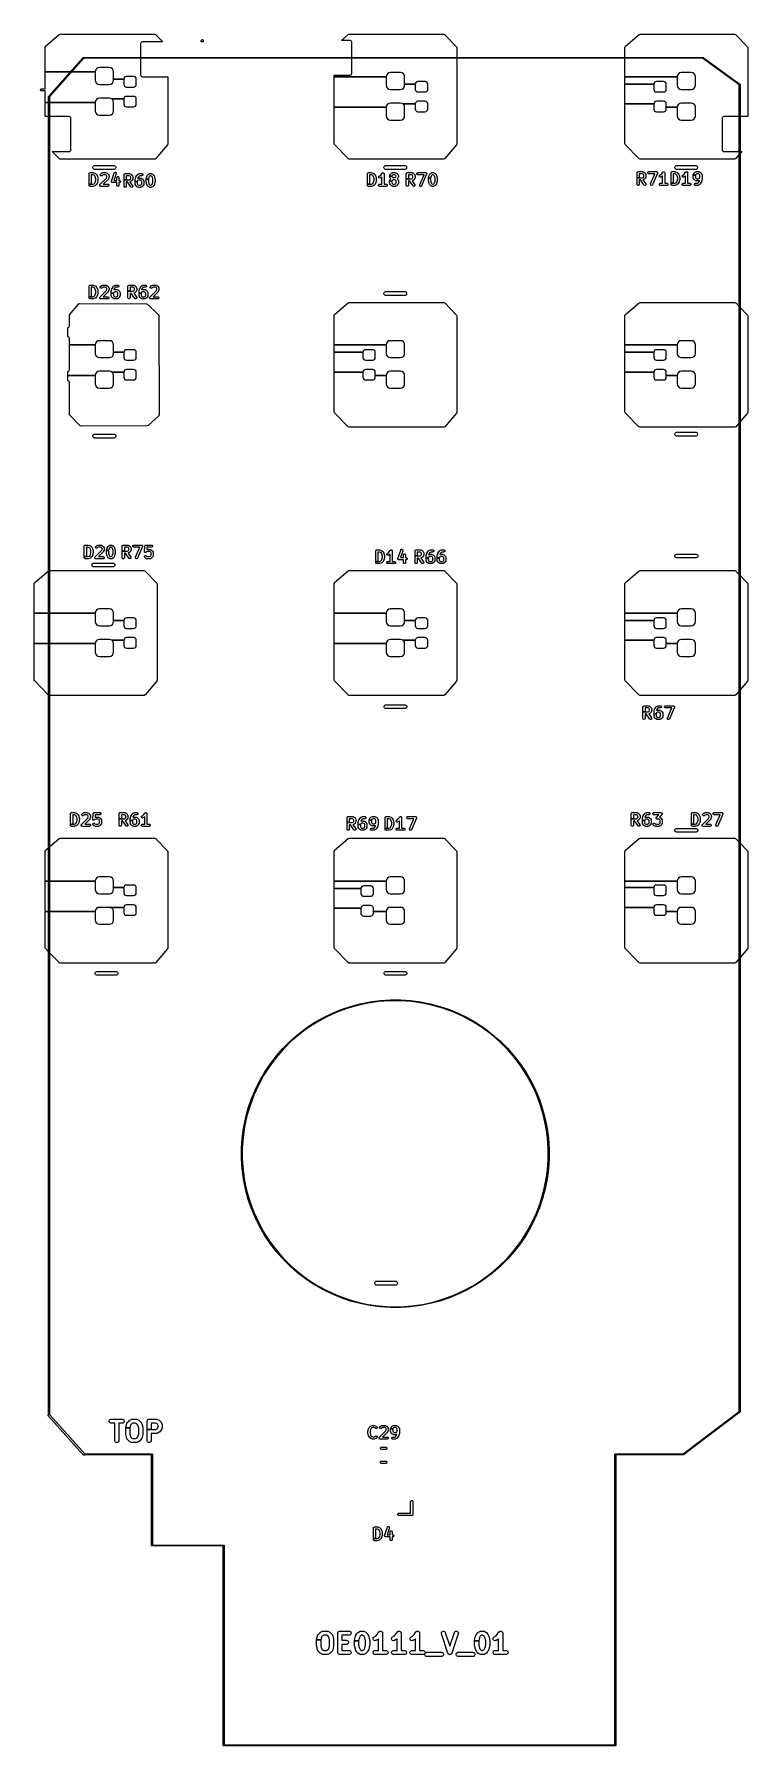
# Model space of a CAD drawing. Extents: x 29.4 to 66.2, y -106 to -17.8.
import ezdxf

# ---------------------------------------------------------------- set-up
doc = ezdxf.new("R2010")
doc.units = 0
doc.layers.add('BLACK', color=7, linetype='CONTINUOUS')

msp = doc.modelspace()

# ---------------------------------------------------------------- linework, layer by layer
at = {"layer": 'BLACK', "linetype": 'CONTINUOUS'}
for p, q in [((29.995, -18.4625), (30.013716, -18.411077)), ((29.995, -19.71875), (29.995, -18.4625)), ((30.013716, -18.411077), (30.022937, -18.401759)), ((30.022937, -18.401759), (30.722937, -17.801759)), ((30.722937, -17.801759), (30.77416, -17.782504)), ((30.77416, -17.782504), (30.775, -17.7825)), ((30.775, -17.7825), (35.65, -17.7825)), ((34.926134, -18.236119), (34.9184, -18.275)), ((34.9184, -18.275), (34.9184, -19.875)), ((34.948158, -18.203158), (34.926134, -18.236119)), ((34.981119, -18.181134), (34.948158, -18.203158)), ((35.02, -18.1734), (34.981119, -18.181134)), ((36.059362, -18.1734), (35.02, -18.1734)), ((35.65, -17.7825), (35.701423, -17.801216)), ((35.701423, -17.801216), (35.707711, -17.807097)), ((35.707711, -17.807097), (36.059362, -18.1734)), ((38.05, -18.1), (38.053806, -18.080866)), ((38.05, -18.1734), (38.05, -18.1)), ((38.15, -18.1734), (38.05, -18.1734)), ((38.053806, -18.080866), (38.080866, -18.053806)), ((38.080866, -18.053806), (38.119134, -18.053806)), ((38.119134, -18.053806), (38.146194, -18.080866)), ((38.146194, -18.080866), (38.15, -18.1)), ((38.15, -18.1), (38.15, -18.1734)), ((45.271856, -18.0984), (45.617937, -17.801759)), ((45.7, -18.0984), (45.271856, -18.0984)), ((45.617937, -17.801759), (45.66916, -17.782504)), ((45.66916, -17.782504), (45.67, -17.7825)), ((45.67, -17.7825), (50.545, -17.7825)), ((45.738881, -18.106134), (45.7, -18.0984)), ((45.771842, -18.128158), (45.738881, -18.106134)), ((45.793866, -18.161119), (45.771842, -18.128158)), ((45.8016, -18.2), (45.793866, -18.161119)), ((45.8016, -19.8), (45.8016, -18.2)), ((50.545, -17.7825), (50.596423, -17.801216)), ((50.596423, -17.801216), (50.602711, -17.807097)), ((50.602711, -17.807097), (51.202711, -18.432097)), ((51.202711, -18.432097), (51.224821, -18.482155)), ((51.224821, -18.482155), (51.225, -18.4875)), ((51.225, -18.4875), (51.225, -18.975)), ((59.886251, -18.4625), (59.904967, -18.411077)), ((59.886251, -18.975), (59.886251, -18.4625)), ((59.904967, -18.411077), (59.914188, -18.401759)), ((59.914188, -18.401759), (60.614188, -17.801759)), ((60.614188, -17.801759), (60.665411, -17.782504)), ((60.665411, -17.782504), (60.666251, -17.7825)), ((60.666251, -17.7825), (65.541251, -17.7825)), ((65.541251, -17.7825), (65.592674, -17.801216)), ((65.592674, -17.801216), (65.598962, -17.807097)), ((65.598962, -17.807097), (66.198962, -18.432097)), ((66.198962, -18.432097), (66.221072, -18.482155)), ((66.221072, -18.482155), (66.221251, -18.4875)), ((66.221251, -18.4875), (66.221251, -22.0284)), ((30.181302, -20.983405), (31.956302, -18.983406)), ((31.986239, -19.025), (30.225, -21.009494)), ((31.956302, -18.983406), (31.964075, -18.977513)), ((31.964075, -18.977513), (31.96487, -18.977465)), ((31.96487, -18.977465), (31.965433, -18.976903)), ((31.965433, -18.976903), (31.975, -18.975)), ((31.975, -18.975), (63.9, -18.975)), ((63.891902, -19.025), (31.986239, -19.025)), ((36.7216, -19.025), (36.7216, -18.975)), ((36.7216, -18.975), (37.1884, -18.975)), ((37.1884, -19.025), (36.7216, -19.025)), ((37.1884, -18.975), (37.1884, -19.025)), ((38.9916, -19.025), (38.9916, -18.975)), ((38.9916, -18.975), (39.4584, -18.975)), ((39.4584, -19.025), (38.9916, -19.025)), ((39.4584, -18.975), (39.4584, -19.025)), ((41.2616, -19.025), (41.2616, -18.975)), ((41.2616, -18.975), (41.7284, -18.975)), ((41.7284, -19.025), (41.2616, -19.025)), ((41.7284, -18.975), (41.7284, -19.025)), ((43.5316, -19.025), (43.5316, -18.975)), ((43.5316, -18.975), (43.9984, -18.975)), ((43.9984, -19.025), (43.5316, -19.025)), ((43.9984, -18.975), (43.9984, -19.025)), ((51.225, -18.975), (59.886251, -18.975)), ((59.886251, -19.025), (51.225, -19.025)), ((51.225, -19.025), (51.225, -23.4375)), ((59.886251, -19.97375), (59.886251, -19.025)), ((65.775, -20.387767), (63.891902, -19.025)), ((63.9, -18.975), (63.904477, -18.97589)), ((63.904477, -18.97589), (63.905791, -18.97568)), ((63.905791, -18.97568), (63.907607, -18.976513)), ((63.907607, -18.976513), (63.909567, -18.976903)), ((63.909567, -18.976903), (63.910507, -18.977843)), ((63.910507, -18.977843), (63.914657, -18.979747)), ((63.914657, -18.979747), (65.814657, -20.354747)), ((29.995, -20.6), (29.995, -19.71875)), ((29.995, -19.71875), (32.5775, -19.71875)), ((32.5775, -19.71875), (29.995, -19.71875)), ((32.594151, -19.635038), (32.5775, -19.71875)), ((32.5775, -19.71875), (32.5775, -20.15625)), ((32.5775, -20.15625), (32.594151, -20.239962)), ((32.64157, -19.56407), (32.594151, -19.635038)), ((32.594151, -20.239962), (32.64157, -20.31093)), ((32.712538, -19.516651), (32.64157, -19.56407)), ((32.79625, -19.5), (32.712538, -19.516651)), ((33.30875, -19.5), (32.79625, -19.5)), ((33.392462, -19.516651), (33.30875, -19.5)), ((33.46343, -19.56407), (33.392462, -19.516651)), ((33.510849, -19.635038), (33.46343, -19.56407)), ((33.46343, -20.31093), (33.510849, -20.239962)), ((33.5275, -19.71875), (33.510849, -19.635038)), ((33.510849, -20.239962), (33.5275, -20.15625)), ((33.5275, -20.1), (33.5275, -19.71875)), ((33.5275, -20.15625), (33.5275, -20.1)), ((33.5275, -20.1), (34.055, -20.1)), ((34.055, -20.1), (33.5275, -20.1)), ((34.065276, -20.048338), (34.055, -20.1)), ((34.055, -20.1), (34.055, -20.37)), ((34.094541, -20.004541), (34.065276, -20.048338)), ((34.138338, -19.975276), (34.094541, -20.004541)), ((34.19, -19.965), (34.138338, -19.975276)), ((34.56, -19.965), (34.19, -19.965)), ((34.611662, -19.975276), (34.56, -19.965)), ((34.655459, -20.004541), (34.611662, -19.975276)), ((34.684724, -20.048338), (34.655459, -20.004541)), ((34.695, -20.1), (34.684724, -20.048338)), ((34.695, -20.37), (34.695, -20.1)), ((34.9184, -19.875), (34.926134, -19.913881)), ((34.926134, -19.913881), (34.948158, -19.946842)), ((34.948158, -19.946842), (34.981119, -19.968866)), ((34.981119, -19.968866), (35.02, -19.9766)), ((35.02, -19.9766), (36.33, -19.9766)), ((36.33, -19.9766), (36.33, -23.4375)), ((44.89, -19.97375), (44.89, -19.9016)), ((44.89, -19.9016), (45.7, -19.9016)), ((44.89, -21.54875), (44.89, -19.97375)), ((44.89, -19.97375), (47.5825, -19.97375)), ((47.5825, -19.97375), (44.89, -19.97375)), ((45.7, -19.9016), (45.738881, -19.893866)), ((45.738881, -19.893866), (45.771842, -19.871842)), ((45.771842, -19.871842), (45.793866, -19.838881)), ((45.793866, -19.838881), (45.8016, -19.8)), ((47.599151, -19.890038), (47.5825, -19.97375)), ((47.5825, -19.97375), (47.5825, -20.41125)), ((47.64657, -19.81907), (47.599151, -19.890038)), ((47.717538, -19.771651), (47.64657, -19.81907)), ((47.80125, -19.755), (47.717538, -19.771651)), ((48.31375, -19.755), (47.80125, -19.755)), ((48.397462, -19.771651), (48.31375, -19.755)), ((48.46843, -19.81907), (48.397462, -19.771651)), ((48.515849, -19.890038), (48.46843, -19.81907)), ((48.5325, -19.97375), (48.515849, -19.890038)), ((48.5325, -20.355), (48.5325, -19.97375)), ((49.119541, -20.259541), (49.090276, -20.303338)), ((49.163338, -20.230276), (49.119541, -20.259541)), ((49.215, -20.22), (49.163338, -20.230276)), ((49.585, -20.22), (49.215, -20.22)), ((49.636662, -20.230276), (49.585, -20.22)), ((49.680459, -20.259541), (49.636662, -20.230276)), ((49.709724, -20.303338), (49.680459, -20.259541)), ((59.886251, -20.355), (59.886251, -19.97375)), ((59.886251, -19.97375), (62.578751, -19.97375)), ((62.578751, -19.97375), (59.886251, -19.97375)), ((61.419541, -20.259541), (61.390276, -20.303338)), ((61.463338, -20.230276), (61.419541, -20.259541)), ((61.515, -20.22), (61.463338, -20.230276)), ((61.885, -20.22), (61.515, -20.22)), ((61.936662, -20.230276), (61.885, -20.22)), ((61.980459, -20.259541), (61.936662, -20.230276)), ((62.009724, -20.303338), (61.980459, -20.259541)), ((62.595402, -19.890038), (62.578751, -19.97375)), ((62.578751, -19.97375), (62.578751, -20.41125)), ((62.642821, -19.81907), (62.595402, -19.890038)), ((62.713789, -19.771651), (62.642821, -19.81907)), ((62.797501, -19.755), (62.713789, -19.771651)), ((63.310001, -19.755), (62.797501, -19.755)), ((63.393713, -19.771651), (63.310001, -19.755)), ((63.464681, -19.81907), (63.393713, -19.771651)), ((63.5121, -19.890038), (63.464681, -19.81907)), ((63.528751, -19.97375), (63.5121, -19.890038)), ((63.528751, -20.41125), (63.528751, -19.97375)), ((29.753806, -20.630866), (29.780866, -20.603806)), ((29.753806, -20.669134), (29.753806, -20.630866)), ((29.780866, -20.696194), (29.753806, -20.669134)), ((29.780866, -20.603806), (29.8, -20.6)), ((29.8, -20.7), (29.780866, -20.696194)), ((29.8, -20.6), (29.995, -20.6)), ((29.995, -20.7), (29.8, -20.7)), ((29.995, -21.29375), (29.995, -20.7)), ((30.175, -21), (30.176432, -20.992796)), ((30.175, -88.960352), (30.175, -21)), ((30.176375, -20.991824), (30.176755, -20.991173)), ((30.176432, -20.992796), (30.176375, -20.991824)), ((30.176755, -20.991173), (30.176903, -20.990433)), ((30.176903, -20.990433), (30.177592, -20.989743)), ((30.177592, -20.989743), (30.181302, -20.983405)), ((30.225, -21.009494), (30.225, -88.957463)), ((32.64157, -21.13907), (32.594151, -21.210038)), ((32.64157, -20.31093), (32.712538, -20.358349)), ((32.712538, -21.091651), (32.64157, -21.13907)), ((32.712538, -20.358349), (32.79625, -20.375)), ((32.79625, -21.075), (32.712538, -21.091651)), ((32.79625, -20.375), (32.796251, -20.375)), ((33.30875, -21.075), (32.79625, -21.075)), ((32.796251, -20.375), (33.308749, -20.375)), ((33.308749, -20.375), (33.30875, -20.375)), ((33.30875, -20.375), (33.392462, -20.358349)), ((33.392462, -21.091651), (33.30875, -21.075)), ((33.392462, -20.358349), (33.46343, -20.31093)), ((33.43489, -21.12), (33.392462, -21.091651)), ((33.46343, -21.13907), (33.43489, -21.12)), ((33.43489, -21.12), (34.055, -21.12)), ((34.055, -21.12), (33.43489, -21.12)), ((33.510849, -21.210038), (33.46343, -21.13907)), ((34.055, -20.37), (34.065276, -20.421662)), ((34.065276, -21.068338), (34.055, -21.12)), ((34.055, -21.12), (34.055, -21.39)), ((34.065276, -20.421662), (34.094541, -20.465459)), ((34.094541, -21.024541), (34.065276, -21.068338)), ((34.094541, -20.465459), (34.138338, -20.494724)), ((34.138338, -20.995276), (34.094541, -21.024541)), ((34.138338, -20.494724), (34.19, -20.505)), ((34.19, -20.985), (34.138338, -20.995276)), ((34.19, -20.505), (34.190001, -20.505)), ((34.56, -20.985), (34.19, -20.985)), ((34.190001, -20.505), (34.559999, -20.505)), ((34.559999, -20.505), (34.56, -20.505)), ((34.56, -20.505), (34.611662, -20.494724)), ((34.611662, -20.995276), (34.56, -20.985)), ((34.611662, -20.494724), (34.655459, -20.465459)), ((34.655459, -21.024541), (34.611662, -20.995276)), ((34.655459, -20.465459), (34.684724, -20.421662)), ((34.684724, -21.068338), (34.655459, -21.024541)), ((34.684724, -20.421662), (34.695, -20.37)), ((34.695, -21.12), (34.684724, -21.068338)), ((34.695, -21.39), (34.695, -21.12)), ((47.5825, -20.41125), (47.599151, -20.494962)), ((47.599151, -20.494962), (47.64657, -20.56593)), ((47.64657, -20.56593), (47.717538, -20.613349)), ((47.717538, -20.613349), (47.80125, -20.63)), ((47.80125, -20.63), (47.801251, -20.63)), ((47.801251, -20.63), (48.313749, -20.63)), ((48.313749, -20.63), (48.31375, -20.63)), ((48.31375, -20.63), (48.397462, -20.613349)), ((48.397462, -20.613349), (48.46843, -20.56593)), ((48.46843, -20.56593), (48.515849, -20.494962)), ((48.515849, -20.494962), (48.5325, -20.41125)), ((48.5325, -20.41125), (48.5325, -20.355)), ((48.5325, -20.355), (49.08, -20.355)), ((49.08, -20.355), (48.5325, -20.355)), ((49.090276, -20.303338), (49.08, -20.355)), ((49.08, -20.355), (49.08, -20.625)), ((49.08, -20.625), (49.090276, -20.676662)), ((49.090276, -20.676662), (49.119541, -20.720459)), ((49.119541, -20.720459), (49.163338, -20.749724)), ((49.163338, -20.749724), (49.215, -20.76)), ((49.215, -20.76), (49.215001, -20.76)), ((49.215001, -20.76), (49.584999, -20.76)), ((49.584999, -20.76), (49.585, -20.76)), ((49.585, -20.76), (49.636662, -20.749724)), ((49.636662, -20.749724), (49.680459, -20.720459)), ((49.680459, -20.720459), (49.709724, -20.676662)), ((49.72, -20.355), (49.709724, -20.303338)), ((49.709724, -20.676662), (49.72, -20.625)), ((49.72, -20.625), (49.72, -20.355)), ((59.886251, -21.375), (59.886251, -20.355)), ((59.886251, -20.355), (61.38, -20.355)), ((61.38, -20.355), (59.886251, -20.355)), ((61.390276, -20.303338), (61.38, -20.355)), ((61.38, -20.355), (61.38, -20.625)), ((61.38, -20.625), (61.390276, -20.676662)), ((61.390276, -20.676662), (61.419541, -20.720459)), ((61.419541, -20.720459), (61.463338, -20.749724)), ((61.463338, -20.749724), (61.515, -20.76)), ((61.515, -20.76), (61.515001, -20.76)), ((61.515001, -20.76), (61.884999, -20.76)), ((61.884999, -20.76), (61.885, -20.76)), ((61.885, -20.76), (61.936662, -20.749724)), ((61.936662, -20.749724), (61.980459, -20.720459)), ((61.980459, -20.720459), (62.009724, -20.676662)), ((62.02, -20.355), (62.009724, -20.303338)), ((62.009724, -20.676662), (62.02, -20.625)), ((62.02, -20.625), (62.02, -20.355)), ((62.578751, -20.41125), (62.595402, -20.494962)), ((62.595402, -20.494962), (62.642821, -20.56593)), ((62.642821, -20.56593), (62.713789, -20.613349)), ((62.713789, -20.613349), (62.797501, -20.63)), ((62.797501, -20.63), (62.797502, -20.63)), ((62.797502, -20.63), (63.31, -20.63)), ((63.31, -20.63), (63.310001, -20.63)), ((63.310001, -20.63), (63.393713, -20.613349)), ((63.393713, -20.613349), (63.464681, -20.56593)), ((63.464681, -20.56593), (63.5121, -20.494962)), ((63.5121, -20.494962), (63.528751, -20.41125)), ((65.775, -88.787585), (65.775, -20.387767)), ((65.814657, -20.354747), (65.821291, -20.361897)), ((65.821291, -20.361897), (65.821621, -20.363957)), ((65.821621, -20.363957), (65.823097, -20.365433)), ((65.823097, -20.365433), (65.825, -20.375)), ((65.825, -20.375), (65.825, -88.8)), ((29.995, -22.0284), (29.995, -21.29375)), ((29.995, -21.29375), (32.5775, -21.29375)), ((32.5775, -21.29375), (29.995, -21.29375)), ((31.225, -22.0284), (29.995, -22.0284)), ((31.263881, -22.036134), (31.225, -22.0284)), ((31.296842, -22.058158), (31.263881, -22.036134)), ((31.318866, -22.091119), (31.296842, -22.058158)), ((32.594151, -21.210038), (32.5775, -21.29375)), ((32.5775, -21.29375), (32.5775, -21.73125)), ((32.5775, -21.73125), (32.594151, -21.814962)), ((32.594151, -21.814962), (32.64157, -21.88593)), ((32.64157, -21.88593), (32.712538, -21.933349)), ((32.712538, -21.933349), (32.79625, -21.95)), ((32.79625, -21.95), (32.796251, -21.95)), ((32.796251, -21.95), (33.308749, -21.95)), ((33.308749, -21.95), (33.30875, -21.95)), ((33.30875, -21.95), (33.392462, -21.933349)), ((33.392462, -21.933349), (33.46343, -21.88593)), ((33.46343, -21.88593), (33.510849, -21.814962)), ((33.5275, -21.29375), (33.510849, -21.210038)), ((33.510849, -21.814962), (33.5275, -21.73125)), ((33.5275, -21.73125), (33.5275, -21.29375)), ((34.055, -21.39), (34.065276, -21.441662)), ((34.065276, -21.441662), (34.094541, -21.485459)), ((34.094541, -21.485459), (34.138338, -21.514724)), ((34.138338, -21.514724), (34.19, -21.525)), ((34.19, -21.525), (34.190001, -21.525)), ((34.190001, -21.525), (34.559999, -21.525)), ((34.559999, -21.525), (34.56, -21.525)), ((34.56, -21.525), (34.611662, -21.514724)), ((34.611662, -21.514724), (34.655459, -21.485459)), ((34.655459, -21.485459), (34.684724, -21.441662)), ((34.684724, -21.441662), (34.695, -21.39)), ((44.89, -23.4125), (44.89, -21.54875)), ((44.89, -21.54875), (47.5825, -21.54875)), ((47.5825, -21.54875), (44.89, -21.54875)), ((47.599151, -21.465038), (47.5825, -21.54875)), ((47.5825, -21.54875), (47.5825, -21.98625)), ((47.5825, -21.98625), (47.599151, -22.069962)), ((47.64657, -21.39407), (47.599151, -21.465038)), ((47.717538, -21.346651), (47.64657, -21.39407)), ((47.80125, -21.33), (47.717538, -21.346651)), ((48.31375, -21.33), (47.80125, -21.33)), ((48.397462, -21.346651), (48.31375, -21.33)), ((48.43989, -21.375), (48.397462, -21.346651)), ((48.46843, -21.39407), (48.43989, -21.375)), ((48.43989, -21.375), (49.08, -21.375)), ((49.08, -21.375), (48.43989, -21.375)), ((48.515849, -21.465038), (48.46843, -21.39407)), ((48.5325, -21.54875), (48.515849, -21.465038)), ((48.515849, -22.069962), (48.5325, -21.98625)), ((48.5325, -21.98625), (48.5325, -21.54875)), ((49.090276, -21.323338), (49.08, -21.375)), ((49.08, -21.375), (49.08, -21.645)), ((49.08, -21.645), (49.090276, -21.696662)), ((49.119541, -21.279541), (49.090276, -21.323338)), ((49.090276, -21.696662), (49.119541, -21.740459)), ((49.163338, -21.250276), (49.119541, -21.279541)), ((49.119541, -21.740459), (49.163338, -21.769724)), ((49.215, -21.24), (49.163338, -21.250276)), ((49.163338, -21.769724), (49.215, -21.78)), ((49.585, -21.24), (49.215, -21.24)), ((49.215, -21.78), (49.215001, -21.78)), ((49.215001, -21.78), (49.584999, -21.78)), ((49.584999, -21.78), (49.585, -21.78)), ((49.636662, -21.250276), (49.585, -21.24)), ((49.585, -21.78), (49.636662, -21.769724)), ((49.680459, -21.279541), (49.636662, -21.250276)), ((49.636662, -21.769724), (49.680459, -21.740459)), ((49.709724, -21.323338), (49.680459, -21.279541)), ((49.680459, -21.740459), (49.709724, -21.696662)), ((49.72, -21.375), (49.709724, -21.323338)), ((49.709724, -21.696662), (49.72, -21.645)), ((49.72, -21.645), (49.72, -21.375)), ((59.886251, -23.4125), (59.886251, -21.375)), ((59.886251, -21.375), (61.38, -21.375)), ((61.38, -21.375), (59.886251, -21.375)), ((61.390276, -21.323338), (61.38, -21.375)), ((61.38, -21.375), (61.38, -21.645)), ((61.38, -21.645), (61.390276, -21.696662)), ((61.419541, -21.279541), (61.390276, -21.323338)), ((61.390276, -21.696662), (61.419541, -21.740459)), ((61.463338, -21.250276), (61.419541, -21.279541)), ((61.419541, -21.740459), (61.463338, -21.769724)), ((61.515, -21.24), (61.463338, -21.250276)), ((61.463338, -21.769724), (61.515, -21.78)), ((61.885, -21.24), (61.515, -21.24)), ((61.515, -21.78), (61.515001, -21.78)), ((61.515001, -21.78), (61.884999, -21.78)), ((61.884999, -21.78), (61.885, -21.78)), ((61.936662, -21.250276), (61.885, -21.24)), ((61.885, -21.78), (61.936662, -21.769724)), ((61.980459, -21.279541), (61.936662, -21.250276)), ((61.936662, -21.769724), (61.980459, -21.740459)), ((62.009724, -21.323338), (61.980459, -21.279541)), ((61.980459, -21.740459), (62.009724, -21.696662)), ((62.02, -21.375), (62.009724, -21.323338)), ((62.009724, -21.696662), (62.02, -21.645)), ((62.02, -21.54875), (62.02, -21.375)), ((62.02, -21.645), (62.02, -21.54875)), ((62.02, -21.54875), (62.578751, -21.54875)), ((62.578751, -21.54875), (62.02, -21.54875)), ((62.595402, -21.465038), (62.578751, -21.54875)), ((62.578751, -21.54875), (62.578751, -21.98625)), ((62.578751, -21.98625), (62.595402, -22.069962)), ((62.642821, -21.39407), (62.595402, -21.465038)), ((62.713789, -21.346651), (62.642821, -21.39407)), ((62.797501, -21.33), (62.713789, -21.346651)), ((63.310001, -21.33), (62.797501, -21.33)), ((63.393713, -21.346651), (63.310001, -21.33)), ((63.464681, -21.39407), (63.393713, -21.346651)), ((63.5121, -21.465038), (63.464681, -21.39407)), ((63.528751, -21.54875), (63.5121, -21.465038)), ((63.5121, -22.069962), (63.528751, -21.98625)), ((63.528751, -21.98625), (63.528751, -21.54875)), ((64.928158, -22.058158), (64.906134, -22.091119)), ((64.961119, -22.036134), (64.928158, -22.058158)), ((65, -22.0284), (64.961119, -22.036134)), ((66.221251, -22.0284), (65, -22.0284)), ((31.3266, -22.13), (31.318866, -22.091119)), ((31.3266, -23.73), (31.3266, -22.13)), ((47.599151, -22.069962), (47.64657, -22.14093)), ((47.64657, -22.14093), (47.717538, -22.188349)), ((47.717538, -22.188349), (47.80125, -22.205)), ((47.80125, -22.205), (47.801251, -22.205)), ((47.801251, -22.205), (48.313749, -22.205)), ((48.313749, -22.205), (48.31375, -22.205)), ((48.31375, -22.205), (48.397462, -22.188349)), ((48.397462, -22.188349), (48.46843, -22.14093)), ((48.46843, -22.14093), (48.515849, -22.069962)), ((62.595402, -22.069962), (62.642821, -22.14093)), ((62.642821, -22.14093), (62.713789, -22.188349)), ((62.713789, -22.188349), (62.797501, -22.205)), ((62.797501, -22.205), (62.797502, -22.205)), ((62.797502, -22.205), (63.31, -22.205)), ((63.31, -22.205), (63.310001, -22.205)), ((63.310001, -22.205), (63.393713, -22.188349)), ((63.393713, -22.188349), (63.464681, -22.14093)), ((63.464681, -22.14093), (63.5121, -22.069962)), ((64.906134, -22.091119), (64.8984, -22.13)), ((64.8984, -22.13), (64.8984, -23.73)), ((31.225, -23.8316), (31.263881, -23.823866)), ((31.263881, -23.823866), (31.296842, -23.801842)), ((31.296842, -23.801842), (31.318866, -23.768881)), ((31.318866, -23.768881), (31.3266, -23.73)), ((36.310741, -23.489563), (35.710741, -24.189563)), ((36.311284, -23.488923), (36.310741, -23.489563)), ((36.33, -23.4375), (36.311284, -23.488923)), ((44.890194, -23.418073), (44.89, -23.4125)), ((44.912448, -23.468068), (44.890194, -23.418073)), ((45.612448, -24.193068), (44.912448, -23.468068)), ((51.205741, -23.489563), (50.605741, -24.189563)), ((51.206284, -23.488923), (51.205741, -23.489563)), ((51.225, -23.4375), (51.206284, -23.488923)), ((59.886445, -23.418073), (59.886251, -23.4125)), ((59.908699, -23.468068), (59.886445, -23.418073)), ((60.608699, -24.193068), (59.908699, -23.468068)), ((64.8984, -23.73), (64.906134, -23.768881)), ((64.906134, -23.768881), (64.928158, -23.801842)), ((64.928158, -23.801842), (64.961119, -23.823866)), ((64.961119, -23.823866), (65, -23.8316)), ((30.175, -24.2984), (30.175, -23.8316)), ((30.175, -23.8316), (30.225, -23.8316)), ((30.225, -24.2984), (30.175, -24.2984)), ((30.225, -23.8316), (30.225, -24.2984)), ((30.717448, -24.193068), (30.368445, -23.8316)), ((30.368445, -23.8316), (31.225, -23.8316)), ((30.723577, -24.198784), (30.717448, -24.193068)), ((30.775, -24.2175), (30.723577, -24.198784)), ((35.65, -24.2175), (30.775, -24.2175)), ((32.464421, -24.630491), (32.479353, -24.594443)), ((32.464421, -24.669509), (32.464421, -24.630491)), ((32.479353, -24.705557), (32.464421, -24.669509)), ((32.479353, -24.594443), (32.506943, -24.566853)), ((32.506943, -24.733147), (32.479353, -24.705557)), ((32.506943, -24.566853), (32.542991, -24.551921)), ((32.542991, -24.551921), (32.5625, -24.55)), ((32.5625, -24.55), (33.5375, -24.55)), ((33.5375, -24.55), (33.557009, -24.551921)), ((33.557009, -24.551921), (33.593057, -24.566853)), ((33.593057, -24.566853), (33.620647, -24.594443)), ((33.620647, -24.705557), (33.593057, -24.733147)), ((33.620647, -24.594443), (33.635579, -24.630491)), ((33.635579, -24.669509), (33.620647, -24.705557)), ((33.635579, -24.630491), (33.635579, -24.669509)), ((35.663064, -24.216426), (35.65, -24.2175)), ((35.710741, -24.189563), (35.663064, -24.216426)), ((45.618577, -24.198784), (45.612448, -24.193068)), ((45.67, -24.2175), (45.618577, -24.198784)), ((50.545, -24.2175), (45.67, -24.2175)), ((47.464421, -24.630491), (47.479353, -24.594443)), ((47.464421, -24.669509), (47.464421, -24.630491)), ((47.479353, -24.705557), (47.464421, -24.669509)), ((47.479353, -24.594443), (47.506943, -24.566853)), ((47.506943, -24.733147), (47.479353, -24.705557)), ((47.506943, -24.566853), (47.542991, -24.551921)), ((47.542991, -24.551921), (47.5625, -24.55)), ((47.5625, -24.55), (48.5375, -24.55)), ((48.5375, -24.55), (48.557009, -24.551921)), ((48.557009, -24.551921), (48.593057, -24.566853)), ((48.593057, -24.566853), (48.620647, -24.594443)), ((48.620647, -24.705557), (48.593057, -24.733147)), ((48.620647, -24.594443), (48.635579, -24.630491)), ((48.635579, -24.669509), (48.620647, -24.705557)), ((48.635579, -24.630491), (48.635579, -24.669509)), ((50.558064, -24.216426), (50.545, -24.2175)), ((50.605741, -24.189563), (50.558064, -24.216426)), ((60.614828, -24.198784), (60.608699, -24.193068)), ((60.666251, -24.2175), (60.614828, -24.198784)), ((65.541251, -24.2175), (60.666251, -24.2175)), ((62.464421, -24.630491), (62.479353, -24.594443)), ((62.464421, -24.669509), (62.464421, -24.630491)), ((62.479353, -24.705557), (62.464421, -24.669509)), ((62.479353, -24.594443), (62.506943, -24.566853)), ((62.506943, -24.733147), (62.479353, -24.705557)), ((62.506943, -24.566853), (62.542991, -24.551921)), ((62.542991, -24.551921), (62.5625, -24.55)), ((62.5625, -24.55), (63.5375, -24.55)), ((63.5375, -24.55), (63.557009, -24.551921)), ((63.557009, -24.551921), (63.593057, -24.566853)), ((63.593057, -24.566853), (63.620647, -24.594443)), ((63.620647, -24.705557), (63.593057, -24.733147)), ((63.620647, -24.594443), (63.635579, -24.630491)), ((63.635579, -24.669509), (63.620647, -24.705557)), ((63.635579, -24.630491), (63.635579, -24.669509)), ((65, -23.8316), (65.908817, -23.8316)), ((65.554315, -24.216426), (65.541251, -24.2175)), ((65.601992, -24.189563), (65.554315, -24.216426)), ((65.775, -23.98772), (65.601992, -24.189563)), ((65.775, -24.2984), (65.775, -23.98772)), ((65.825, -24.2984), (65.775, -24.2984)), ((65.908817, -23.8316), (65.825, -23.929387)), ((65.825, -23.929387), (65.825, -24.2984)), ((32.266428, -24.972371), (32.266524, -24.971396)), ((32.266428, -25.517371), (32.266428, -24.972371)), ((32.266428, -25.572371), (32.266428, -25.517371)), ((32.266428, -25.517371), (32.376428, -25.517371)), ((32.376428, -25.517371), (32.266428, -25.517371)), ((32.266524, -25.573346), (32.266428, -25.572371)), ((32.266524, -24.971396), (32.27033, -24.952262)), ((32.27033, -25.59248), (32.266524, -25.573346)), ((32.27033, -24.952262), (32.271698, -24.949701)), ((32.271698, -24.949701), (32.298758, -24.922641)), ((32.298758, -24.922641), (32.301319, -24.921273)), ((32.301319, -24.921273), (32.320453, -24.917467)), ((32.320453, -24.917467), (32.321428, -24.917371)), ((32.321428, -24.917371), (32.464285, -24.917371)), ((32.455362, -25.027371), (32.376428, -25.027371)), ((32.376428, -25.027371), (32.376428, -25.517371)), ((32.376428, -25.517371), (32.455362, -25.517371)), ((32.520288, -25.049012), (32.455362, -25.027371)), ((32.455362, -25.517371), (32.520288, -25.495728)), ((32.464285, -24.917371), (32.46526, -24.917467)), ((32.46526, -24.917467), (32.472943, -24.918994)), ((32.472943, -24.918994), (32.480722, -24.919976)), ((32.480722, -24.919976), (32.481677, -24.920194)), ((32.481677, -24.920194), (32.567391, -24.948765)), ((32.542991, -24.748079), (32.506943, -24.733147)), ((32.561939, -25.090663), (32.520288, -25.049012)), ((32.520288, -25.495728), (32.561939, -25.454077)), ((32.5625, -24.75), (32.542991, -24.748079)), ((32.583818, -25.134422), (32.561939, -25.090663)), ((32.561939, -25.454077), (32.583818, -25.410318)), ((33.5375, -24.75), (32.5625, -24.75)), ((32.567391, -24.948765), (32.568286, -24.949164)), ((32.568286, -24.949164), (32.569512, -24.949863)), ((32.569512, -24.949863), (32.571911, -24.950591)), ((32.571911, -24.950591), (32.578423, -24.954942)), ((32.578423, -25.589798), (32.571911, -25.594151)), ((32.578423, -24.954942), (32.585234, -24.958825)), ((32.585234, -25.585917), (32.578423, -25.589798)), ((32.609285, -25.236286), (32.583818, -25.134422)), ((32.583818, -25.410318), (32.609285, -25.308454)), ((32.585234, -24.958825), (32.586957, -24.960644)), ((32.586955, -25.584097), (32.585234, -25.585917)), ((32.588131, -25.583313), (32.586955, -25.584097)), ((32.586957, -24.960644), (32.588132, -24.96143)), ((32.58889, -25.582691), (32.588131, -25.583313)), ((32.588132, -24.96143), (32.58889, -24.962051)), ((32.58889, -24.962051), (32.646033, -25.019193)), ((32.646033, -25.525549), (32.58889, -25.582691)), ((32.609285, -25.308454), (32.609285, -25.236286)), ((32.646033, -25.019193), (32.646654, -25.019951)), ((32.646654, -25.524791), (32.646033, -25.525549)), ((32.646654, -25.019951), (32.651007, -25.026465)), ((32.651007, -25.518275), (32.646654, -25.524791)), ((32.651007, -25.026465), (32.655814, -25.032659)), ((32.655814, -25.512083), (32.651007, -25.518275)), ((32.655814, -25.032659), (32.656336, -25.033489)), ((32.656336, -25.511253), (32.655814, -25.512083)), ((32.656336, -25.033489), (32.684907, -25.090632)), ((32.684907, -25.45411), (32.656336, -25.511253)), ((32.684907, -25.090632), (32.685258, -25.091548)), ((32.685258, -25.453194), (32.684907, -25.45411)), ((32.685258, -25.091548), (32.686588, -25.096409)), ((32.686588, -25.448331), (32.685258, -25.453194)), ((32.686588, -25.096409), (32.688741, -25.100965)), ((32.688741, -25.443777), (32.686588, -25.448331)), ((32.688741, -25.100965), (32.689071, -25.101888)), ((32.689071, -25.442854), (32.688741, -25.443777)), ((32.689071, -25.101888), (32.717643, -25.216174)), ((32.717643, -25.328568), (32.689071, -25.442854)), ((32.717643, -25.216174), (32.717786, -25.217145)), ((32.717786, -25.327597), (32.717643, -25.328568)), ((32.717786, -25.217145), (32.718064, -25.222889)), ((32.718064, -25.321851), (32.717786, -25.327597)), ((32.718064, -25.222889), (32.719189, -25.228538)), ((32.719189, -25.316204), (32.718064, -25.321851)), ((32.719189, -25.228538), (32.719285, -25.229514)), ((32.719285, -25.315228), (32.719189, -25.316204)), ((32.719285, -25.229514), (32.719285, -25.315228)), ((32.813091, -25.553237), (32.813934, -25.550459)), ((32.813091, -25.591505), (32.813091, -25.553237)), ((32.813934, -25.550459), (32.824773, -25.534238)), ((32.824773, -25.534238), (32.825394, -25.53348)), ((32.825394, -25.53348), (33.159071, -25.199801)), ((32.841662, -25.01038), (32.842505, -25.007602)), ((32.841662, -25.048648), (32.841662, -25.01038)), ((32.843126, -25.052184), (32.841662, -25.048648)), ((32.842505, -25.007602), (32.853344, -24.991381)), ((32.870186, -25.079244), (32.843126, -25.052184)), ((32.853344, -24.991381), (32.853965, -24.990623)), ((32.853965, -24.990623), (32.882537, -24.962051)), ((32.873722, -25.080708), (32.870186, -25.079244)), ((32.91199, -25.080708), (32.873722, -25.080708)), ((32.882537, -24.962051), (32.883295, -24.96143)), ((32.883295, -24.96143), (32.88981, -24.957075)), ((32.88981, -24.957075), (32.896003, -24.95227)), ((32.896003, -24.95227), (32.896832, -24.951748)), ((32.896832, -24.951748), (32.953975, -24.923177)), ((32.914768, -25.079865), (32.91199, -25.080708)), ((32.930989, -25.069026), (32.914768, -25.079865)), ((32.931747, -25.068405), (32.930989, -25.069026)), ((32.954008, -25.046144), (32.931747, -25.068405)), ((32.953975, -24.923177), (32.954889, -24.922827)), ((32.991554, -25.027371), (32.954008, -25.046144)), ((32.954889, -24.922827), (32.95625, -24.922453)), ((32.95625, -24.922453), (32.958461, -24.921273)), ((32.958461, -24.921273), (32.966144, -24.919744)), ((32.966144, -24.919744), (32.973707, -24.917674)), ((32.973707, -24.917674), (32.976211, -24.917742)), ((32.976211, -24.917742), (32.977597, -24.917467)), ((32.977597, -24.917467), (32.978571, -24.917371)), ((32.978571, -24.917371), (33.121428, -24.917371)), ((33.108444, -25.027371), (32.991554, -25.027371)), ((33.246033, -25.268405), (32.997067, -25.517371)), ((32.997067, -25.517371), (33.235713, -25.517371)), ((33.145989, -25.046143), (33.108444, -25.027371)), ((33.121428, -24.917371), (33.122402, -24.917467)), ((33.122402, -24.917467), (33.123787, -24.917742)), ((33.123787, -24.917742), (33.126292, -24.917674)), ((33.126292, -24.917674), (33.133853, -24.919744)), ((33.133853, -24.919744), (33.141538, -24.921273)), ((33.141538, -24.921273), (33.143748, -24.922454)), ((33.143748, -24.922454), (33.145109, -24.922827)), ((33.145109, -24.922827), (33.146024, -24.923177)), ((33.161938, -25.062092), (33.145989, -25.046143)), ((33.146024, -24.923177), (33.203168, -24.951749)), ((33.159071, -25.199801), (33.180713, -25.134876)), ((33.180713, -25.09964), (33.161938, -25.062092)), ((33.180713, -25.134876), (33.180713, -25.09964)), ((33.203168, -24.951749), (33.203998, -24.952271)), ((33.203998, -24.952271), (33.210191, -24.957077)), ((33.210191, -24.957077), (33.216705, -24.96143)), ((33.216705, -24.96143), (33.217463, -24.962052)), ((33.217463, -24.962052), (33.246034, -24.990624)), ((33.235713, -25.517371), (33.236688, -25.517467)), ((33.236688, -25.517467), (33.255822, -25.521273)), ((33.246655, -25.267645), (33.246033, -25.268405)), ((33.246034, -24.990624), (33.246655, -24.991381)), ((33.246655, -24.991381), (33.251006, -24.997893)), ((33.247435, -25.266475), (33.246655, -25.267645)), ((33.249259, -25.26475), (33.247435, -25.266475)), ((33.253143, -25.257934), (33.249259, -25.26475)), ((33.251006, -24.997893), (33.255814, -25.004088)), ((33.257493, -25.251426), (33.253143, -25.257934)), ((33.255814, -25.004088), (33.256336, -25.004918)), ((33.255822, -25.521273), (33.258383, -25.522641)), ((33.256336, -25.004918), (33.284907, -25.062061)), ((33.25822, -25.249027), (33.257493, -25.251426)), ((33.25892, -25.247801), (33.25822, -25.249027)), ((33.258383, -25.522641), (33.285443, -25.549701)), ((33.259319, -25.246906), (33.25892, -25.247801)), ((33.28789, -25.161193), (33.259319, -25.246906)), ((33.284907, -25.062061), (33.285258, -25.062977)), ((33.285258, -25.062977), (33.28563, -25.064338)), ((33.285443, -25.549701), (33.286907, -25.553237)), ((33.28563, -25.064338), (33.286811, -25.066548)), ((33.286811, -25.066548), (33.28834, -25.074237)), ((33.286907, -25.553237), (33.286907, -25.591505)), ((33.288108, -25.160237), (33.28789, -25.161193)), ((33.289087, -25.152461), (33.288108, -25.160237)), ((33.28834, -25.074237), (33.290409, -25.081792)), ((33.290617, -25.144776), (33.289087, -25.152461)), ((33.290409, -25.081792), (33.29034, -25.084294)), ((33.29034, -25.084294), (33.290617, -25.085681)), ((33.290617, -25.085681), (33.290713, -25.086657)), ((33.290713, -25.1438), (33.290617, -25.144776)), ((33.290713, -25.086657), (33.290713, -25.1438)), ((33.40945, -25.37529), (33.41189, -25.355935)), ((33.409939, -25.378151), (33.40945, -25.37529)), ((33.413091, -25.384455), (33.409939, -25.378151)), ((33.41189, -25.355935), (33.412108, -25.354979)), ((33.412108, -25.354979), (33.554965, -24.926408)), ((33.413091, -25.391505), (33.413091, -25.384455)), ((33.414555, -25.395041), (33.413091, -25.391505)), ((33.422212, -25.402698), (33.414555, -25.395041)), ((33.427053, -25.41238), (33.422212, -25.402698)), ((33.429944, -25.414887), (33.427053, -25.41238)), ((33.436629, -25.417115), (33.429944, -25.414887)), ((33.441615, -25.422101), (33.436629, -25.417115)), ((33.444176, -25.423469), (33.441615, -25.422101)), ((33.46331, -25.427275), (33.444176, -25.423469)), ((33.464285, -25.427371), (33.46331, -25.427275)), ((33.695, -25.427371), (33.464285, -25.427371)), ((33.557009, -24.748079), (33.5375, -24.75)), ((33.659319, -24.961193), (33.540593, -25.317371)), ((33.540593, -25.317371), (33.695, -25.317371)), ((33.554965, -24.926408), (33.555364, -24.925513)), ((33.555364, -24.925513), (33.565025, -24.908565)), ((33.593057, -24.733147), (33.557009, -24.748079)), ((33.565025, -24.908565), (33.567133, -24.906569)), ((33.567133, -24.906569), (33.601362, -24.889454)), ((33.601362, -24.889454), (33.605179, -24.889183)), ((33.605179, -24.889183), (33.641483, -24.901285)), ((33.641483, -24.901285), (33.644374, -24.903792)), ((33.644374, -24.903792), (33.661488, -24.93802)), ((33.659537, -24.960237), (33.659319, -24.961193)), ((33.661977, -24.940881), (33.659537, -24.960237)), ((33.661488, -24.93802), (33.661977, -24.940881)), ((33.695, -25.172371), (33.695096, -25.171396)), ((33.695, -25.317371), (33.695, -25.172371)), ((33.695, -25.572371), (33.695, -25.427371)), ((33.695096, -25.573346), (33.695, -25.572371)), ((33.695096, -25.171396), (33.698902, -25.152262)), ((33.698902, -25.59248), (33.695096, -25.573346)), ((33.698902, -25.152262), (33.70027, -25.149701)), ((33.70027, -25.149701), (33.72733, -25.122641)), ((33.72733, -25.122641), (33.730866, -25.121177)), ((33.730866, -25.121177), (33.769134, -25.121177)), ((33.769134, -25.121177), (33.77267, -25.122641)), ((33.77267, -25.122641), (33.79973, -25.149701)), ((33.79973, -25.149701), (33.801098, -25.152262)), ((33.801098, -25.152262), (33.804904, -25.171396)), ((33.804904, -25.573346), (33.801098, -25.59248)), ((33.804904, -25.171396), (33.805, -25.172371)), ((33.805, -25.572371), (33.804904, -25.573346)), ((33.805, -25.172371), (33.805, -25.317371)), ((33.805, -25.317371), (33.835714, -25.317371)), ((33.835714, -25.427371), (33.805, -25.427371)), ((33.805, -25.427371), (33.805, -25.572371)), ((33.835714, -25.317371), (33.836689, -25.317467)), ((33.836689, -25.427275), (33.835714, -25.427371)), ((33.836689, -25.317467), (33.855823, -25.321273)), ((33.855823, -25.423469), (33.836689, -25.427275)), ((33.855823, -25.321273), (33.858384, -25.322641)), ((33.858384, -25.422101), (33.855823, -25.423469)), ((33.858384, -25.322641), (33.885444, -25.349701)), ((33.885444, -25.395041), (33.858384, -25.422101)), ((33.885444, -25.349701), (33.886908, -25.353237)), ((33.886908, -25.391505), (33.885444, -25.395041)), ((33.886908, -25.353237), (33.886908, -25.391505)), ((34.066428, -25.022371), (34.066524, -25.021396)), ((34.066428, -25.281657), (34.066428, -25.022371)), ((34.066428, -25.622371), (34.066428, -25.281657)), ((34.066428, -25.281657), (34.176428, -25.281657)), ((34.176428, -25.281657), (34.066428, -25.281657)), ((34.066524, -25.021396), (34.07033, -25.002262)), ((34.07033, -25.002262), (34.071698, -24.999701)), ((34.071698, -24.999701), (34.098758, -24.972641)), ((34.098758, -24.972641), (34.101319, -24.971273)), ((34.101319, -24.971273), (34.120453, -24.967467)), ((34.120453, -24.967467), (34.121428, -24.967371)), ((34.121428, -24.967371), (34.349999, -24.967371)), ((34.337015, -25.077371), (34.176428, -25.077371)), ((34.176428, -25.077371), (34.176428, -25.281657)), ((34.176428, -25.281657), (34.337016, -25.281657)), ((34.235649, -25.391657), (34.176428, -25.391657)), ((34.176428, -25.391657), (34.176428, -25.622371)), ((34.419227, -25.653911), (34.235649, -25.391657)), ((34.37456, -25.096143), (34.337015, -25.077371)), ((34.337016, -25.281657), (34.374561, -25.262883)), ((34.349999, -24.967371), (34.350973, -24.967467)), ((34.350973, -24.967467), (34.352358, -24.967742)), ((34.352358, -24.967742), (34.354863, -24.967674)), ((34.354863, -24.967674), (34.362424, -24.969744)), ((34.362424, -24.969744), (34.370109, -24.971273)), ((34.370108, -25.387755), (34.367546, -25.388264)), ((34.367546, -25.388264), (34.509342, -25.59083)), ((34.372315, -25.386573), (34.370108, -25.387755)), ((34.370109, -24.971273), (34.372319, -24.972454)), ((34.373679, -25.386201), (34.372315, -25.386573)), ((34.372319, -24.972454), (34.37368, -24.972827)), ((34.374596, -25.38585), (34.373679, -25.386201)), ((34.37368, -24.972827), (34.374595, -24.973177)), ((34.390511, -25.112093), (34.37456, -25.096143)), ((34.374561, -25.262883), (34.390511, -25.246933)), ((34.374595, -24.973177), (34.431739, -25.001749)), ((34.431739, -25.357278), (34.374596, -25.38585)), ((34.409285, -25.14964), (34.390511, -25.112093)), ((34.390511, -25.246933), (34.409285, -25.209386)), ((34.409285, -25.209386), (34.409285, -25.14964)), ((34.431739, -25.001749), (34.432569, -25.002271)), ((34.432569, -25.356756), (34.431739, -25.357278)), ((34.432569, -25.002271), (34.438762, -25.007077)), ((34.438768, -25.351944), (34.432569, -25.356756)), ((34.438762, -25.007077), (34.445276, -25.01143)), ((34.445275, -25.347597), (34.438768, -25.351944)), ((34.446032, -25.346976), (34.445275, -25.347597)), ((34.445276, -25.01143), (34.446034, -25.012052)), ((34.474603, -25.318406), (34.446032, -25.346976)), ((34.446034, -25.012052), (34.474605, -25.040624)), ((34.475226, -25.317648), (34.474603, -25.318406)), ((34.474605, -25.040624), (34.475226, -25.041381)), ((34.475226, -25.041381), (34.479576, -25.047893)), ((34.479583, -25.311124), (34.475226, -25.317648)), ((34.479576, -25.047893), (34.484384, -25.054087)), ((34.484384, -25.304941), (34.479583, -25.311124)), ((34.484384, -25.054087), (34.484906, -25.054917)), ((34.484906, -25.304111), (34.484384, -25.304941)), ((34.484906, -25.054917), (34.513478, -25.11206)), ((34.513478, -25.246968), (34.484906, -25.304111)), ((34.513478, -25.11206), (34.513829, -25.112976)), ((34.513829, -25.246051), (34.513478, -25.246968)), ((34.513829, -25.112976), (34.514201, -25.114335)), ((34.514201, -25.244687), (34.513829, -25.246051)), ((34.514201, -25.114335), (34.515383, -25.116548)), ((34.515383, -25.24248), (34.514201, -25.244687)), ((34.515383, -25.116548), (34.516912, -25.124238)), ((34.516912, -25.234788), (34.515383, -25.24248)), ((34.516912, -25.124238), (34.518981, -25.131791)), ((34.518981, -25.227237), (34.516912, -25.234788)), ((34.518981, -25.131791), (34.518912, -25.134293)), ((34.518912, -25.134293), (34.519189, -25.135681)), ((34.519189, -25.223347), (34.518912, -25.224733)), ((34.518912, -25.224733), (34.518981, -25.227237)), ((34.519189, -25.135681), (34.519285, -25.136657)), ((34.519285, -25.222371), (34.519189, -25.223347)), ((34.519285, -25.136657), (34.519285, -25.222371)), ((34.637856, -25.279514), (34.637952, -25.278539)), ((34.637856, -25.37821), (34.637856, -25.279514)), ((34.637856, -25.508085), (34.637856, -25.37821)), ((34.637856, -25.37821), (34.747856, -25.37821)), ((34.747856, -25.37821), (34.637856, -25.37821)), ((34.637952, -25.509059), (34.637856, -25.508085)), ((34.637952, -25.278539), (34.639075, -25.27289)), ((34.638226, -25.510441), (34.637952, -25.509059)), ((34.63816, -25.512951), (34.638226, -25.510441)), ((34.640227, -25.520499), (34.63816, -25.512951)), ((34.639075, -25.27289), (34.639355, -25.267144)), ((34.639355, -25.267144), (34.639498, -25.266174)), ((34.639498, -25.266174), (34.66807, -25.151888)), ((34.641758, -25.528195), (34.640227, -25.520499)), ((34.64294, -25.530408), (34.641758, -25.528195)), ((34.643313, -25.531767), (34.64294, -25.530408)), ((34.643663, -25.532682), (34.643313, -25.531767)), ((34.672235, -25.589825), (34.643663, -25.532682)), ((34.66807, -25.151888), (34.6684, -25.150966)), ((34.6684, -25.150966), (34.671994, -25.143356)), ((34.671994, -25.143356), (34.675205, -25.135584)), ((34.672757, -25.590655), (34.672235, -25.589825)), ((34.675205, -25.135584), (34.675666, -25.134719)), ((34.675666, -25.134719), (34.732809, -25.049005)), ((34.732809, -25.049005), (34.733429, -25.048248)), ((34.733429, -25.048248), (34.736576, -25.045092)), ((34.736576, -25.045092), (34.739058, -25.04138)), ((34.739058, -25.04138), (34.739679, -25.040624)), ((34.739679, -25.040624), (34.76825, -25.012052)), ((34.766628, -25.340664), (34.747856, -25.37821)), ((34.747856, -25.37821), (34.747856, -25.495101)), ((34.747856, -25.495101), (34.766629, -25.532647)), ((34.782578, -25.324715), (34.766628, -25.340664)), ((34.766629, -25.532647), (34.782579, -25.548598)), ((34.772475, -25.187808), (34.767053, -25.209494)), ((34.767053, -25.209494), (34.782545, -25.201749)), ((34.76825, -25.012052), (34.769008, -25.01143)), ((34.769008, -25.01143), (34.775526, -25.007073)), ((34.821314, -25.114551), (34.772475, -25.187808)), ((34.775526, -25.007073), (34.781717, -25.00227)), ((34.781717, -25.00227), (34.782546, -25.001748)), ((34.782545, -25.201749), (34.783459, -25.201399)), ((34.782546, -25.001748), (34.839689, -24.973177)), ((34.820125, -25.305942), (34.782578, -25.324715)), ((34.782579, -25.548598), (34.820125, -25.567371)), ((34.783459, -25.201399), (34.784819, -25.201026)), ((34.784819, -25.201026), (34.787032, -25.199844)), ((34.787032, -25.199844), (34.79473, -25.198312)), ((34.79473, -25.198312), (34.802277, -25.196246)), ((34.802277, -25.196246), (34.804781, -25.196313)), ((34.804781, -25.196313), (34.806168, -25.196038)), ((34.806168, -25.196038), (34.807142, -25.195942)), ((34.807142, -25.195942), (34.921428, -25.195942)), ((34.908445, -25.305942), (34.820125, -25.305942)), ((34.820125, -25.567371), (34.908444, -25.567371)), ((34.839722, -25.096143), (34.821314, -25.114551)), ((34.839689, -24.973177), (34.840603, -24.972827)), ((34.877268, -25.077371), (34.839722, -25.096143)), ((34.840603, -24.972827), (34.841964, -24.972453)), ((34.841964, -24.972453), (34.844175, -24.971273)), ((34.844175, -24.971273), (34.851858, -24.969744)), ((34.851858, -24.969744), (34.859421, -24.967674)), ((34.859421, -24.967674), (34.861925, -24.967742)), ((34.861925, -24.967742), (34.863311, -24.967467)), ((34.863311, -24.967467), (34.864285, -24.967371)), ((34.864285, -24.967371), (34.978571, -24.967371)), ((34.978571, -25.077371), (34.877268, -25.077371)), ((34.908444, -25.567371), (34.945989, -25.548598)), ((34.94599, -25.324714), (34.908445, -25.305942)), ((34.921428, -25.195942), (34.922402, -25.196038)), ((34.922402, -25.196038), (34.923784, -25.196312)), ((34.923784, -25.196312), (34.926294, -25.196246)), ((34.926294, -25.196246), (34.933842, -25.198313)), ((34.933842, -25.198313), (34.941538, -25.199844)), ((34.941538, -25.199844), (34.943751, -25.201026)), ((34.943751, -25.201026), (34.94511, -25.201399)), ((34.94511, -25.201399), (34.946025, -25.201749)), ((34.945989, -25.548598), (34.961939, -25.532648)), ((34.961938, -25.340663), (34.94599, -25.324714)), ((34.946025, -25.201749), (35.003168, -25.230321)), ((34.980713, -25.378211), (34.961938, -25.340663)), ((34.961939, -25.532648), (34.980713, -25.495101)), ((34.978571, -24.967371), (34.979546, -24.967467)), ((34.979546, -25.077275), (34.978571, -25.077371)), ((34.979546, -24.967467), (34.99868, -24.971273)), ((34.99868, -25.073469), (34.979546, -25.077275)), ((34.980713, -25.495101), (34.980713, -25.378211)), ((34.99868, -24.971273), (35.001241, -24.972641)), ((35.001241, -25.072101), (34.99868, -25.073469)), ((35.001241, -24.972641), (35.028301, -24.999701)), ((35.028301, -25.045041), (35.001241, -25.072101)), ((35.003168, -25.230321), (35.003997, -25.230843)), ((35.003997, -25.230843), (35.010189, -25.235648)), ((35.010189, -25.235648), (35.016704, -25.240002)), ((35.016704, -25.240002), (35.017461, -25.240623)), ((35.017461, -25.240623), (35.046032, -25.269193)), ((35.028301, -24.999701), (35.029765, -25.003237)), ((35.029765, -25.041505), (35.028301, -25.045041)), ((35.029765, -25.003237), (35.029765, -25.041505)), ((35.046032, -25.269193), (35.046654, -25.269951)), ((35.046654, -25.269951), (35.051007, -25.276465)), ((35.051007, -25.276465), (35.055814, -25.282659)), ((35.055814, -25.282659), (35.056336, -25.283489)), ((35.056336, -25.589824), (35.055814, -25.590654)), ((35.056336, -25.283489), (35.084907, -25.340632)), ((35.084907, -25.532681), (35.056336, -25.589824)), ((35.084907, -25.340632), (35.085258, -25.341548)), ((35.085258, -25.531764), (35.084907, -25.532681)), ((35.085258, -25.341548), (35.08563, -25.342909)), ((35.085631, -25.530399), (35.085258, -25.531764)), ((35.08563, -25.342909), (35.086811, -25.345119)), ((35.086811, -25.528194), (35.085631, -25.530399)), ((35.086811, -25.345119), (35.08834, -25.352808)), ((35.08834, -25.520503), (35.086811, -25.528194)), ((35.08834, -25.352808), (35.090409, -25.360363)), ((35.090409, -25.51295), (35.08834, -25.520503)), ((35.090409, -25.360363), (35.09034, -25.362865)), ((35.09034, -25.362865), (35.090617, -25.364252)), ((35.090617, -25.509061), (35.09034, -25.510447)), ((35.09034, -25.510447), (35.090409, -25.51295)), ((35.090617, -25.364252), (35.090713, -25.365228)), ((35.090713, -25.508085), (35.090617, -25.509061)), ((35.090713, -25.365228), (35.090713, -25.508085)), ((35.209285, -25.250942), (35.209381, -25.249967)), ((35.209285, -25.257714), (35.209285, -25.250942)), ((35.209285, -25.3938), (35.209285, -25.257714)), ((35.209285, -25.257714), (35.319285, -25.257714)), ((35.319285, -25.257714), (35.209285, -25.257714)), ((35.209381, -25.394775), (35.209285, -25.3938)), ((35.209381, -25.249967), (35.210504, -25.244318)), ((35.210504, -25.400422), (35.209381, -25.394775)), ((35.210504, -25.244318), (35.210784, -25.238572)), ((35.210784, -25.40617), (35.210504, -25.400422)), ((35.210784, -25.238572), (35.210927, -25.237602)), ((35.210927, -25.40714), (35.210784, -25.40617)), ((35.210927, -25.237602), (35.239499, -25.123317)), ((35.239499, -25.521425), (35.210927, -25.40714)), ((35.239499, -25.123317), (35.239829, -25.122395)), ((35.239829, -25.522348), (35.239499, -25.521425)), ((35.239829, -25.122395), (35.241981, -25.117838)), ((35.241981, -25.526905), (35.239829, -25.522348)), ((35.241981, -25.117838), (35.243313, -25.112976)), ((35.243313, -25.531766), (35.241981, -25.526905)), ((35.243313, -25.112976), (35.243663, -25.112061)), ((35.243663, -25.532681), (35.243313, -25.531766)), ((35.243663, -25.112061), (35.272235, -25.054917)), ((35.272235, -25.589825), (35.243663, -25.532681)), ((35.272235, -25.054917), (35.272757, -25.054088)), ((35.272757, -25.590654), (35.272235, -25.589825)), ((35.272757, -25.054088), (35.277557, -25.0479)), ((35.277557, -25.0479), (35.281916, -25.04138)), ((35.281916, -25.04138), (35.282537, -25.040623)), ((35.282537, -25.040623), (35.311109, -25.012051)), ((35.311109, -25.012051), (35.311866, -25.01143)), ((35.311866, -25.01143), (35.318386, -25.007071)), ((35.318386, -25.007071), (35.324574, -25.002271)), ((35.34475, -25.155852), (35.319285, -25.257714)), ((35.319285, -25.257714), (35.319285, -25.387027)), ((35.319285, -25.387027), (35.34475, -25.488889)), ((35.324574, -25.002271), (35.325403, -25.001749)), ((35.325403, -25.001749), (35.382546, -24.973178)), ((35.36663, -25.112091), (35.34475, -25.155852)), ((35.34475, -25.488889), (35.36663, -25.532648)), ((35.382578, -25.096144), (35.36663, -25.112091)), ((35.36663, -25.532648), (35.382581, -25.548599)), ((35.382546, -24.973178), (35.38346, -24.972828)), ((35.420125, -25.077371), (35.382578, -25.096144)), ((35.382581, -25.548599), (35.420125, -25.567371)), ((35.38346, -24.972828), (35.384818, -24.972455)), ((35.384818, -24.972455), (35.387032, -24.971273)), ((35.387032, -24.971273), (35.39472, -24.969743)), ((35.39472, -24.969743), (35.402278, -24.967674)), ((35.402278, -24.967674), (35.404782, -24.967742)), ((35.404782, -24.967742), (35.406168, -24.967467)), ((35.406168, -24.967467), (35.407142, -24.967371)), ((35.407142, -24.967371), (35.464285, -24.967371)), ((35.451301, -25.077371), (35.420125, -25.077371)), ((35.420125, -25.567371), (35.451301, -25.567371)), ((35.488848, -25.096144), (35.451301, -25.077371)), ((35.451301, -25.567371), (35.48885, -25.548595)), ((35.464285, -24.967371), (35.465259, -24.967467)), ((35.465259, -24.967467), (35.466644, -24.967742)), ((35.466644, -24.967742), (35.469149, -24.967674)), ((35.469149, -24.967674), (35.47671, -24.969744)), ((35.47671, -24.969744), (35.484395, -24.971273)), ((35.484395, -24.971273), (35.486605, -24.972454)), ((35.486605, -24.972454), (35.487966, -24.972827)), ((35.487966, -24.972827), (35.488881, -24.973177)), ((35.504798, -25.112094), (35.488848, -25.096144)), ((35.48885, -25.548595), (35.504797, -25.532649)), ((35.488881, -24.973177), (35.546025, -25.001749)), ((35.504797, -25.532649), (35.526676, -25.488891)), ((35.526676, -25.155851), (35.504798, -25.112094)), ((35.552142, -25.257713), (35.526676, -25.155851)), ((35.526676, -25.488891), (35.552142, -25.387029)), ((35.546025, -25.001749), (35.546854, -25.002271)), ((35.546854, -25.002271), (35.553046, -25.007076)), ((35.552142, -25.387029), (35.552142, -25.257713)), ((35.553046, -25.007076), (35.559561, -25.01143)), ((35.559561, -25.01143), (35.560319, -25.012051)), ((35.560319, -25.012051), (35.588891, -25.040623)), ((35.588891, -25.040623), (35.589512, -25.041381)), ((35.589512, -25.041381), (35.59386, -25.047888)), ((35.59386, -25.047888), (35.598672, -25.054088)), ((35.598672, -25.054088), (35.599194, -25.054918)), ((35.599194, -25.589824), (35.598672, -25.590654)), ((35.599194, -25.054918), (35.627765, -25.112061)), ((35.627765, -25.532681), (35.599194, -25.589824)), ((35.627765, -25.112061), (35.628116, -25.112977)), ((35.628116, -25.531765), (35.627765, -25.532681)), ((35.628116, -25.112977), (35.629446, -25.117839)), ((35.629446, -25.526903), (35.628116, -25.531765)), ((35.629446, -25.117839), (35.631599, -25.122394)), ((35.631599, -25.522349), (35.629446, -25.526903)), ((35.631599, -25.122394), (35.631929, -25.123317)), ((35.631929, -25.521425), (35.631599, -25.522349)), ((35.631929, -25.123317), (35.6605, -25.237602)), ((35.6605, -25.40714), (35.631929, -25.521425)), ((35.6605, -25.237602), (35.660643, -25.238573)), ((35.660643, -25.406169), (35.6605, -25.40714)), ((35.660643, -25.238573), (35.660921, -25.244317)), ((35.660921, -25.400423), (35.660643, -25.406169)), ((35.660921, -25.244317), (35.662046, -25.249966)), ((35.662046, -25.394776), (35.660921, -25.400423)), ((35.662046, -25.249966), (35.662142, -25.250942)), ((35.662142, -25.3938), (35.662046, -25.394776)), ((35.662142, -25.250942), (35.662142, -25.3938)), ((46.616428, -24.972371), (46.616524, -24.971396)), ((46.616428, -25.517371), (46.616428, -24.972371)), ((46.616428, -25.572371), (46.616428, -25.517371)), ((46.616428, -25.517371), (46.726428, -25.517371)), ((46.726428, -25.517371), (46.616428, -25.517371)), ((46.616524, -25.573346), (46.616428, -25.572371)), ((46.616524, -24.971396), (46.62033, -24.952262)), ((46.62033, -25.59248), (46.616524, -25.573346)), ((46.62033, -24.952262), (46.621698, -24.949701)), ((46.621698, -24.949701), (46.648758, -24.922641)), ((46.648758, -24.922641), (46.651319, -24.921273)), ((46.651319, -24.921273), (46.670453, -24.917467)), ((46.670453, -24.917467), (46.671428, -24.917371)), ((46.671428, -24.917371), (46.814285, -24.917371)), ((46.805362, -25.027371), (46.726428, -25.027371)), ((46.726428, -25.027371), (46.726428, -25.517371)), ((46.726428, -25.517371), (46.805362, -25.517371)), ((46.870288, -25.049012), (46.805362, -25.027371)), ((46.805362, -25.517371), (46.870288, -25.495728)), ((46.814285, -24.917371), (46.81526, -24.917467)), ((46.81526, -24.917467), (46.822943, -24.918994)), ((46.822943, -24.918994), (46.830722, -24.919976)), ((46.830722, -24.919976), (46.831677, -24.920194)), ((46.831677, -24.920194), (46.917391, -24.948765)), ((46.911939, -25.090663), (46.870288, -25.049012)), ((46.870288, -25.495728), (46.911939, -25.454077)), ((46.933818, -25.134422), (46.911939, -25.090663)), ((46.911939, -25.454077), (46.933818, -25.410318)), ((46.917391, -24.948765), (46.918286, -24.949164)), ((46.918286, -24.949164), (46.919512, -24.949863)), ((46.919512, -24.949863), (46.921911, -24.950591)), ((46.921911, -24.950591), (46.928423, -24.954942)), ((46.928423, -25.589798), (46.921911, -25.594151)), ((46.928423, -24.954942), (46.935234, -24.958825)), ((46.935234, -25.585917), (46.928423, -25.589798)), ((46.959285, -25.236286), (46.933818, -25.134422)), ((46.933818, -25.410318), (46.959285, -25.308454)), ((46.935234, -24.958825), (46.936957, -24.960644)), ((46.936955, -25.584097), (46.935234, -25.585917)), ((46.938131, -25.583313), (46.936955, -25.584097)), ((46.936957, -24.960644), (46.938132, -24.96143)), ((46.93889, -25.582691), (46.938131, -25.583313)), ((46.938132, -24.96143), (46.93889, -24.962051)), ((46.93889, -24.962051), (46.996033, -25.019193)), ((46.996033, -25.525549), (46.93889, -25.582691)), ((46.959285, -25.308454), (46.959285, -25.236286)), ((46.996033, -25.019193), (46.996654, -25.019951)), ((46.996654, -25.524791), (46.996033, -25.525549)), ((46.996654, -25.019951), (47.001007, -25.026465)), ((47.001007, -25.518275), (46.996654, -25.524791)), ((47.001007, -25.026465), (47.005814, -25.032659)), ((47.005814, -25.512083), (47.001007, -25.518275)), ((47.005814, -25.032659), (47.006336, -25.033489)), ((47.006336, -25.511253), (47.005814, -25.512083)), ((47.006336, -25.033489), (47.034907, -25.090632)), ((47.034907, -25.45411), (47.006336, -25.511253)), ((47.034907, -25.090632), (47.035258, -25.091548)), ((47.035258, -25.453194), (47.034907, -25.45411)), ((47.035258, -25.091548), (47.036588, -25.096409)), ((47.036588, -25.448331), (47.035258, -25.453194)), ((47.036588, -25.096409), (47.038741, -25.100965)), ((47.038741, -25.443777), (47.036588, -25.448331)), ((47.038741, -25.100965), (47.039071, -25.101888)), ((47.039071, -25.442854), (47.038741, -25.443777)), ((47.039071, -25.101888), (47.067643, -25.216174)), ((47.067643, -25.328568), (47.039071, -25.442854)), ((47.067643, -25.216174), (47.067786, -25.217145)), ((47.067786, -25.327597), (47.067643, -25.328568)), ((47.067786, -25.217145), (47.068064, -25.222889)), ((47.068064, -25.321851), (47.067786, -25.327597)), ((47.068064, -25.222889), (47.069189, -25.228538)), ((47.069189, -25.316204), (47.068064, -25.321851)), ((47.069189, -25.228538), (47.069285, -25.229514)), ((47.069285, -25.315228), (47.069189, -25.316204)), ((47.069285, -25.229514), (47.069285, -25.315228)), ((47.188239, -25.145764), (47.20034, -25.109459)), ((47.18851, -25.149581), (47.188239, -25.145764)), ((47.205624, -25.183809), (47.18851, -25.149581)), ((47.191662, -25.553237), (47.193126, -25.549701)), ((47.191662, -25.591505), (47.191662, -25.553237)), ((47.193126, -25.549701), (47.220186, -25.522641)), ((47.20034, -25.109459), (47.202017, -25.10709)), ((47.202017, -25.10709), (47.217429, -25.095129)), ((47.208515, -25.186316), (47.205624, -25.183809)), ((47.24482, -25.198417), (47.208515, -25.186316)), ((47.217429, -25.095129), (47.218259, -25.094607)), ((47.218259, -25.094607), (47.267418, -25.070026)), ((47.220186, -25.522641), (47.222747, -25.521273)), ((47.222747, -25.521273), (47.241881, -25.517467)), ((47.241881, -25.517467), (47.242856, -25.517371)), ((47.242856, -25.517371), (47.359285, -25.517371)), ((47.247722, -25.198496), (47.24482, -25.198417)), ((47.266538, -25.193343), (47.247722, -25.198496)), ((47.267453, -25.192993), (47.266538, -25.193343)), ((47.267418, -25.070026), (47.314401, -25.023043)), ((47.324596, -25.164421), (47.267453, -25.192993)), ((47.314401, -25.023043), (47.368523, -24.941862)), ((47.325426, -25.163899), (47.324596, -25.164421)), ((47.331625, -25.159087), (47.325426, -25.163899)), ((47.338132, -25.15474), (47.331625, -25.159087)), ((47.33889, -25.154119), (47.338132, -25.15474)), ((47.359285, -25.133724), (47.33889, -25.154119)), ((47.359285, -25.517371), (47.359285, -25.133724)), ((47.368523, -24.941862), (47.369144, -24.941104)), ((47.369144, -24.941104), (47.382924, -24.927294)), ((47.382924, -24.927294), (47.385482, -24.925923)), ((47.385482, -24.925923), (47.389046, -24.925209)), ((47.389046, -24.925209), (47.391616, -24.922641)), ((47.391616, -24.922641), (47.395151, -24.921177)), ((47.395151, -24.921177), (47.409213, -24.921177)), ((47.409213, -24.921177), (47.423008, -24.918418)), ((47.423008, -24.918418), (47.426763, -24.919161)), ((47.426763, -24.919161), (47.429787, -24.921177)), ((47.429787, -24.921177), (47.433419, -24.921177)), ((47.433419, -24.921177), (47.436955, -24.922641)), ((47.436955, -24.922641), (47.4469, -24.932586)), ((47.4469, -24.932586), (47.458604, -24.940389)), ((47.458604, -24.940389), (47.460733, -24.943569)), ((47.460733, -24.943569), (47.461444, -24.94713)), ((47.461444, -24.94713), (47.464015, -24.949701)), ((47.464015, -24.949701), (47.465383, -24.952262)), ((47.465383, -24.952262), (47.469189, -24.971396)), ((47.469189, -24.971396), (47.469285, -24.972371)), ((47.469285, -24.972371), (47.469285, -25.517371)), ((47.469285, -25.517371), (47.585713, -25.517371)), ((47.542991, -24.748079), (47.506943, -24.733147)), ((47.5625, -24.75), (47.542991, -24.748079)), ((48.5375, -24.75), (47.5625, -24.75)), ((47.585713, -25.517371), (47.586688, -25.517467)), ((47.586688, -25.517467), (47.605822, -25.521273)), ((47.605822, -25.521273), (47.608383, -25.522641)), ((47.608383, -25.522641), (47.635443, -25.549701)), ((47.635443, -25.549701), (47.636907, -25.553237)), ((47.636907, -25.553237), (47.636907, -25.591505)), ((47.759285, -25.086657), (47.759381, -25.085683)), ((47.759285, -25.09964), (47.759285, -25.086657)), ((47.759285, -25.115228), (47.759285, -25.09964)), ((47.759285, -25.09964), (47.869285, -25.09964)), ((47.869285, -25.09964), (47.759285, -25.09964)), ((47.759381, -25.116202), (47.759285, -25.115228)), ((47.759285, -25.3438), (47.759381, -25.342826)), ((47.759285, -25.356783), (47.759285, -25.3438)), ((47.759285, -25.458085), (47.759285, -25.356783)), ((47.759285, -25.356783), (47.869285, -25.356783)), ((47.869285, -25.356783), (47.759285, -25.356783)), ((47.759381, -25.459059), (47.759285, -25.458085)), ((47.759381, -25.085683), (47.759656, -25.084296)), ((47.759655, -25.117584), (47.759381, -25.116202)), ((47.759381, -25.342826), (47.759656, -25.341439)), ((47.759655, -25.460441), (47.759381, -25.459059)), ((47.759589, -25.081792), (47.761655, -25.074245)), ((47.759656, -25.084296), (47.759589, -25.081792)), ((47.759589, -25.120094), (47.759655, -25.117584)), ((47.761656, -25.127642), (47.759589, -25.120094)), ((47.759589, -25.338935), (47.761655, -25.331388)), ((47.759656, -25.341439), (47.759589, -25.338935)), ((47.759589, -25.462951), (47.759655, -25.460441)), ((47.761656, -25.470499), (47.759589, -25.462951)), ((47.761655, -25.074245), (47.763187, -25.066547)), ((47.761655, -25.331388), (47.763187, -25.32369)), ((47.763187, -25.135338), (47.761656, -25.127642)), ((47.763187, -25.478195), (47.761656, -25.470499)), ((47.763187, -25.066547), (47.764369, -25.064334)), ((47.764369, -25.137551), (47.763187, -25.135338)), ((47.763187, -25.32369), (47.764369, -25.321477)), ((47.764369, -25.480408), (47.763187, -25.478195)), ((47.764369, -25.064334), (47.764742, -25.062974)), ((47.764742, -25.13891), (47.764369, -25.137551)), ((47.764369, -25.321477), (47.764742, -25.320117)), ((47.764742, -25.481767), (47.764369, -25.480408)), ((47.764742, -25.062974), (47.765092, -25.06206)), ((47.765092, -25.139825), (47.764742, -25.13891)), ((47.764742, -25.320117), (47.765092, -25.319203)), ((47.765092, -25.482682), (47.764742, -25.481767)), ((47.765092, -25.06206), (47.793664, -25.004917)), ((47.793664, -25.196968), (47.765092, -25.139825)), ((47.765092, -25.319203), (47.793664, -25.26206)), ((47.793664, -25.539825), (47.765092, -25.482682)), ((47.793664, -25.004917), (47.794186, -25.004088)), ((47.794186, -25.197797), (47.793664, -25.196968)), ((47.793664, -25.26206), (47.794186, -25.261231)), ((47.794186, -25.540655), (47.793664, -25.539825)), ((47.794186, -25.004088), (47.798987, -24.9979)), ((47.798991, -25.203989), (47.794186, -25.197797)), ((47.794186, -25.261231), (47.798987, -25.255043)), ((47.798992, -25.546847), (47.794186, -25.540655)), ((47.798987, -24.9979), (47.803344, -24.991381)), ((47.798987, -25.255043), (47.803344, -25.248524)), ((47.803345, -25.210504), (47.798991, -25.203989)), ((47.803344, -25.553361), (47.798992, -25.546847)), ((47.803344, -24.991381), (47.803965, -24.990624)), ((47.803344, -25.248524), (47.803965, -25.247767)), ((47.803965, -25.554118), (47.803344, -25.553361)), ((47.803966, -25.211261), (47.803345, -25.210504)), ((47.803965, -24.990624), (47.832536, -24.962052)), ((47.803965, -25.247767), (47.822217, -25.229513)), ((47.832536, -25.58269), (47.803965, -25.554118)), ((47.822217, -25.229513), (47.803966, -25.211261)), ((47.832536, -24.962052), (47.833294, -24.96143)), ((47.833294, -25.583312), (47.832536, -25.58269)), ((47.833294, -24.96143), (47.839812, -24.957073)), ((47.839812, -25.587667), (47.833294, -25.583312)), ((47.839812, -24.957073), (47.846003, -24.95227)), ((47.846003, -25.592472), (47.839812, -25.587667)), ((47.846003, -24.95227), (47.846832, -24.951748)), ((47.846832, -24.951748), (47.903975, -24.923177)), ((47.888058, -25.062093), (47.869285, -25.09964)), ((47.869285, -25.09964), (47.869285, -25.102244)), ((47.869285, -25.102244), (47.888057, -25.13979)), ((47.888058, -25.319236), (47.869285, -25.356783)), ((47.869285, -25.356783), (47.869285, -25.445101)), ((47.869285, -25.445101), (47.888058, -25.482647)), ((47.888057, -25.13979), (47.904007, -25.15574)), ((47.904008, -25.046143), (47.888058, -25.062093)), ((47.904008, -25.303286), (47.888058, -25.319236)), ((47.888058, -25.482647), (47.904008, -25.498598)), ((47.903975, -24.923177), (47.904889, -24.922827)), ((47.904007, -25.15574), (47.941554, -25.174514)), ((47.941554, -25.027371), (47.904008, -25.046143)), ((47.941554, -25.284514), (47.904008, -25.303286)), ((47.904008, -25.498598), (47.941554, -25.517371)), ((47.904889, -24.922827), (47.90625, -24.922453)), ((47.90625, -24.922453), (47.908461, -24.921273)), ((47.908461, -24.921273), (47.916144, -24.919744)), ((47.916144, -24.919744), (47.923707, -24.917674)), ((47.923707, -24.917674), (47.926211, -24.917742)), ((47.926211, -24.917742), (47.927597, -24.917467)), ((47.927597, -24.917467), (47.928571, -24.917371)), ((47.928571, -24.917371), (48.042857, -24.917371)), ((48.029873, -25.027371), (47.941554, -25.027371)), ((47.941554, -25.174514), (48.029874, -25.174514)), ((48.029873, -25.284514), (47.941554, -25.284514)), ((47.941554, -25.517371), (48.029873, -25.517371)), ((48.067418, -25.046143), (48.029873, -25.027371)), ((48.067418, -25.303286), (48.029873, -25.284514)), ((48.029873, -25.517371), (48.067418, -25.498598)), ((48.029874, -25.174514), (48.067419, -25.15574)), ((48.042857, -24.917371), (48.043831, -24.917467)), ((48.043831, -24.917467), (48.045216, -24.917742)), ((48.045216, -24.917742), (48.047721, -24.917674)), ((48.047721, -24.917674), (48.055282, -24.919744)), ((48.055282, -24.919744), (48.062967, -24.921273)), ((48.062967, -24.921273), (48.065177, -24.922454)), ((48.065177, -24.922454), (48.066538, -24.922827)), ((48.066538, -24.922827), (48.067453, -24.923177)), ((48.083367, -25.062092), (48.067418, -25.046143)), ((48.083367, -25.319235), (48.067418, -25.303286)), ((48.067418, -25.498598), (48.083368, -25.482648)), ((48.067419, -25.15574), (48.083368, -25.139791)), ((48.067453, -24.923177), (48.124597, -24.951749)), ((48.102142, -25.09964), (48.083367, -25.062092)), ((48.102142, -25.356783), (48.083367, -25.319235)), ((48.083368, -25.139791), (48.102142, -25.102244)), ((48.083368, -25.482648), (48.102142, -25.445101)), ((48.102142, -25.102244), (48.102142, -25.09964)), ((48.102142, -25.445101), (48.102142, -25.356783)), ((48.124597, -24.951749), (48.125427, -24.952271)), ((48.125427, -24.952271), (48.13162, -24.957077)), ((48.13161, -25.58767), (48.125427, -25.592471)), ((48.138134, -25.583313), (48.13161, -25.58767)), ((48.13162, -24.957077), (48.138134, -24.96143)), ((48.138134, -24.96143), (48.138892, -24.962052)), ((48.138892, -25.58269), (48.138134, -25.583313)), ((48.138892, -24.962052), (48.167463, -24.990624)), ((48.167463, -25.554118), (48.138892, -25.58269)), ((48.167461, -25.211263), (48.14921, -25.229513)), ((48.14921, -25.229513), (48.167463, -25.247767)), ((48.168083, -25.210505), (48.167461, -25.211263)), ((48.167463, -24.990624), (48.168084, -24.991381)), ((48.167463, -25.247767), (48.168084, -25.248524)), ((48.168085, -25.553361), (48.167463, -25.554118)), ((48.172436, -25.203989), (48.168083, -25.210505)), ((48.168084, -24.991381), (48.172435, -24.997893)), ((48.168084, -25.248524), (48.172435, -25.255036)), ((48.172442, -25.546837), (48.168085, -25.553361)), ((48.172435, -24.997893), (48.177243, -25.004088)), ((48.172435, -25.255036), (48.177243, -25.261231)), ((48.177243, -25.197797), (48.172436, -25.203989)), ((48.177243, -25.540654), (48.172442, -25.546837)), ((48.177243, -25.004088), (48.177765, -25.004918)), ((48.177765, -25.196967), (48.177243, -25.197797)), ((48.177243, -25.261231), (48.177765, -25.262061)), ((48.177765, -25.539824), (48.177243, -25.540654)), ((48.177765, -25.004918), (48.206336, -25.062061)), ((48.206336, -25.139824), (48.177765, -25.196967)), ((48.177765, -25.262061), (48.206336, -25.319204)), ((48.206336, -25.482681), (48.177765, -25.539824)), ((48.206336, -25.062061), (48.206687, -25.062977)), ((48.206687, -25.138907), (48.206336, -25.139824)), ((48.206336, -25.319204), (48.206687, -25.32012)), ((48.206687, -25.481764), (48.206336, -25.482681)), ((48.206687, -25.062977), (48.207059, -25.064338)), ((48.20706, -25.137542), (48.206687, -25.138907)), ((48.206687, -25.32012), (48.207059, -25.321481)), ((48.20706, -25.480399), (48.206687, -25.481764)), ((48.207059, -25.064338), (48.20824, -25.066548)), ((48.207059, -25.321481), (48.20824, -25.323691)), ((48.20824, -25.135337), (48.20706, -25.137542)), ((48.20824, -25.478194), (48.20706, -25.480399)), ((48.20824, -25.066548), (48.209769, -25.074237)), ((48.209769, -25.127646), (48.20824, -25.135337)), ((48.20824, -25.323691), (48.209769, -25.33138)), ((48.209769, -25.470503), (48.20824, -25.478194)), ((48.209769, -25.074237), (48.211838, -25.081792)), ((48.211838, -25.120093), (48.209769, -25.127646)), ((48.209769, -25.33138), (48.211838, -25.338935)), ((48.211838, -25.46295), (48.209769, -25.470503)), ((48.211838, -25.081792), (48.211769, -25.084294)), ((48.211769, -25.084294), (48.212046, -25.085681)), ((48.212046, -25.116204), (48.211769, -25.11759)), ((48.211769, -25.11759), (48.211838, -25.120093)), ((48.211838, -25.338935), (48.211769, -25.341437)), ((48.211769, -25.341437), (48.212046, -25.342824)), ((48.212046, -25.459061), (48.211769, -25.460447)), ((48.211769, -25.460447), (48.211838, -25.46295)), ((48.212046, -25.085681), (48.212142, -25.086657)), ((48.212142, -25.115228), (48.212046, -25.116204)), ((48.212046, -25.342824), (48.212142, -25.3438)), ((48.212142, -25.458085), (48.212046, -25.459061)), ((48.212142, -25.086657), (48.212142, -25.115228)), ((48.212142, -25.3438), (48.212142, -25.458085)), ((48.557009, -24.748079), (48.5375, -24.75)), ((48.593057, -24.733147), (48.557009, -24.748079)), ((48.616428, -24.972371), (48.616524, -24.971396)), ((48.616428, -25.231657), (48.616428, -24.972371)), ((48.616428, -25.572371), (48.616428, -25.231657)), ((48.616428, -25.231657), (48.726428, -25.231657)), ((48.726428, -25.231657), (48.616428, -25.231657)), ((48.616524, -25.573346), (48.616428, -25.572371)), ((48.616524, -24.971396), (48.62033, -24.952262)), ((48.62033, -25.59248), (48.616524, -25.573346)), ((48.62033, -24.952262), (48.621698, -24.949701)), ((48.621698, -24.949701), (48.648758, -24.922641)), ((48.648758, -24.922641), (48.651319, -24.921273)), ((48.651319, -24.921273), (48.670453, -24.917467)), ((48.670453, -24.917467), (48.671428, -24.917371)), ((48.671428, -24.917371), (48.899999, -24.917371)), ((48.726332, -25.573346), (48.722526, -25.59248)), ((48.726428, -25.572371), (48.726332, -25.573346)), ((48.887015, -25.027371), (48.726428, -25.027371)), ((48.726428, -25.027371), (48.726428, -25.231657)), ((48.726428, -25.231657), (48.887016, -25.231657)), ((48.785649, -25.341657), (48.726428, -25.341657)), ((48.726428, -25.341657), (48.726428, -25.572371)), ((48.969227, -25.603911), (48.785649, -25.341657)), ((48.92456, -25.046143), (48.887015, -25.027371)), ((48.887016, -25.231657), (48.924561, -25.212883)), ((48.899999, -24.917371), (48.900973, -24.917467)), ((48.900973, -24.917467), (48.902358, -24.917742)), ((48.902358, -24.917742), (48.904863, -24.917674)), ((48.904863, -24.917674), (48.912424, -24.919744)), ((48.912424, -24.919744), (48.920109, -24.921273)), ((48.920108, -25.337755), (48.917546, -25.338264)), ((48.917546, -25.338264), (49.059342, -25.54083)), ((48.922315, -25.336573), (48.920108, -25.337755)), ((48.920109, -24.921273), (48.922319, -24.922454)), ((48.923679, -25.336201), (48.922315, -25.336573)), ((48.922319, -24.922454), (48.92368, -24.922827)), ((48.924596, -25.33585), (48.923679, -25.336201)), ((48.92368, -24.922827), (48.924595, -24.923177)), ((48.940511, -25.062093), (48.92456, -25.046143)), ((48.924561, -25.212883), (48.940511, -25.196933)), ((48.924595, -24.923177), (48.981739, -24.951749)), ((48.981739, -25.307278), (48.924596, -25.33585)), ((48.959285, -25.09964), (48.940511, -25.062093)), ((48.940511, -25.196933), (48.959285, -25.159386)), ((48.959285, -25.159386), (48.959285, -25.09964)), ((48.981739, -24.951749), (48.982569, -24.952271)), ((48.982569, -25.306756), (48.981739, -25.307278)), ((48.982569, -24.952271), (48.988762, -24.957077)), ((48.988768, -25.301944), (48.982569, -25.306756)), ((48.988762, -24.957077), (48.995276, -24.96143)), ((48.995275, -25.297597), (48.988768, -25.301944)), ((48.996032, -25.296976), (48.995275, -25.297597)), ((48.995276, -24.96143), (48.996034, -24.962052)), ((49.024603, -25.268406), (48.996032, -25.296976)), ((48.996034, -24.962052), (49.024605, -24.990624)), ((49.025226, -25.267648), (49.024603, -25.268406)), ((49.024605, -24.990624), (49.025226, -24.991381)), ((49.025226, -24.991381), (49.029576, -24.997893)), ((49.029583, -25.261124), (49.025226, -25.267648)), ((49.029576, -24.997893), (49.034384, -25.004087)), ((49.034384, -25.254941), (49.029583, -25.261124)), ((49.034384, -25.004087), (49.034906, -25.004917)), ((49.034906, -25.254111), (49.034384, -25.254941)), ((49.034906, -25.004917), (49.063478, -25.06206)), ((49.063478, -25.196968), (49.034906, -25.254111)), ((49.059342, -25.54083), (49.059823, -25.541684)), ((49.059823, -25.541684), (49.067678, -25.559542)), ((49.068025, -25.562424), (49.061374, -25.600111)), ((49.063478, -25.06206), (49.063829, -25.062976)), ((49.063829, -25.196051), (49.063478, -25.196968)), ((49.063829, -25.062976), (49.064201, -25.064335)), ((49.064201, -25.194687), (49.063829, -25.196051)), ((49.064201, -25.064335), (49.065383, -25.066548)), ((49.065383, -25.19248), (49.064201, -25.194687)), ((49.065383, -25.066548), (49.066912, -25.074238)), ((49.066912, -25.184788), (49.065383, -25.19248)), ((49.066912, -25.074238), (49.068981, -25.081791)), ((49.068981, -25.177237), (49.066912, -25.184788)), ((49.067678, -25.559542), (49.068025, -25.562424)), ((49.068981, -25.081791), (49.068912, -25.084293)), ((49.068912, -25.084293), (49.069189, -25.085681)), ((49.069189, -25.173347), (49.068912, -25.174733)), ((49.068912, -25.174733), (49.068981, -25.177237)), ((49.069189, -25.085681), (49.069285, -25.086657)), ((49.069285, -25.172371), (49.069189, -25.173347)), ((49.069285, -25.086657), (49.069285, -25.172371)), ((49.163091, -24.953237), (49.164555, -24.949701)), ((49.163091, -24.991505), (49.163091, -24.953237)), ((49.164555, -24.995041), (49.163091, -24.991505)), ((49.164555, -24.949701), (49.191615, -24.922641)), ((49.191615, -25.022101), (49.164555, -24.995041)), ((49.191615, -24.922641), (49.194176, -24.921273)), ((49.194176, -25.023469), (49.191615, -25.022101)), ((49.194176, -24.921273), (49.21331, -24.917467)), ((49.21331, -25.027275), (49.194176, -25.023469)), ((49.21331, -24.917467), (49.214285, -24.917371)), ((49.214285, -25.027371), (49.21331, -25.027275)), ((49.214285, -24.917371), (49.614285, -24.917371)), ((49.530875, -25.027371), (49.214285, -25.027371)), ((49.302254, -25.570726), (49.306293, -25.55164)), ((49.302504, -25.573618), (49.302254, -25.570726)), ((49.316716, -25.60915), (49.302504, -25.573618)), ((49.306293, -25.55164), (49.306589, -25.550705)), ((49.306589, -25.550705), (49.530875, -25.027371)), ((49.664838, -24.994037), (49.407695, -25.594037)), ((49.614285, -24.917371), (49.615261, -24.917467)), ((49.615261, -24.917467), (49.615673, -24.917549)), ((49.615673, -24.917549), (49.61563, -24.917761)), ((49.61563, -24.917761), (49.61637, -24.91777)), ((49.61637, -24.91777), (49.616386, -24.91769)), ((49.616386, -24.91769), (49.616815, -24.917775)), ((49.616815, -24.917775), (49.616859, -24.917776)), ((49.616859, -24.917776), (49.616894, -24.917791)), ((49.616894, -24.917791), (49.634395, -24.921273)), ((49.634395, -24.921273), (49.636955, -24.922641)), ((49.636955, -24.922641), (49.643512, -24.929198)), ((49.643512, -24.929198), (49.652039, -24.932853)), ((49.652039, -24.932853), (49.654711, -24.935592)), ((49.654711, -24.935592), (49.657914, -24.9436)), ((49.657914, -24.9436), (49.664015, -24.949701)), ((49.664015, -24.949701), (49.665479, -24.953237)), ((49.665135, -24.993098), (49.664838, -24.994037)), ((49.665288, -24.991964), (49.665009, -24.99264)), ((49.665009, -24.99264), (49.665222, -24.992685)), ((49.665222, -24.992685), (49.665135, -24.993098)), ((49.665371, -24.991982), (49.665288, -24.991964)), ((49.665464, -24.991539), (49.665371, -24.991982)), ((49.665479, -24.991505), (49.665464, -24.991539)), ((49.665479, -24.953237), (49.665479, -24.962512)), ((49.665479, -24.962512), (49.668923, -24.971123)), ((49.669173, -24.974015), (49.665479, -24.991471)), ((49.665479, -24.991471), (49.665479, -24.991505)), ((49.668923, -24.971123), (49.669173, -24.974015)), ((49.759285, -25.200942), (49.759381, -25.199967)), ((49.759285, -25.207714), (49.759285, -25.200942)), ((49.759285, -25.3438), (49.759285, -25.207714)), ((49.759285, -25.207714), (49.869285, -25.207714)), ((49.869285, -25.207714), (49.759285, -25.207714)), ((49.759381, -25.344775), (49.759285, -25.3438)), ((49.759381, -25.199967), (49.760504, -25.194318)), ((49.760504, -25.350422), (49.759381, -25.344775)), ((49.760504, -25.194318), (49.760784, -25.188572)), ((49.760784, -25.35617), (49.760504, -25.350422)), ((49.760784, -25.188572), (49.760927, -25.187602)), ((49.760927, -25.35714), (49.760784, -25.35617)), ((49.760927, -25.187602), (49.789499, -25.073317)), ((49.789499, -25.471425), (49.760927, -25.35714)), ((49.789499, -25.073317), (49.789829, -25.072395)), ((49.789829, -25.472348), (49.789499, -25.471425)), ((49.789829, -25.072395), (49.791981, -25.067838)), ((49.791981, -25.476905), (49.789829, -25.472348)), ((49.791981, -25.067838), (49.793313, -25.062976)), ((49.793313, -25.481766), (49.791981, -25.476905)), ((49.793313, -25.062976), (49.793663, -25.062061)), ((49.793663, -25.482681), (49.793313, -25.481766)), ((49.793663, -25.062061), (49.822235, -25.004917)), ((49.822235, -25.539825), (49.793663, -25.482681)), ((49.822235, -25.004917), (49.822757, -25.004088)), ((49.822757, -25.540654), (49.822235, -25.539825)), ((49.822757, -25.004088), (49.827557, -24.9979)), ((49.827562, -25.546846), (49.822757, -25.540654)), ((49.827557, -24.9979), (49.831916, -24.99138)), ((49.831916, -25.553361), (49.827562, -25.546846)), ((49.831916, -24.99138), (49.832537, -24.990623)), ((49.832537, -25.554119), (49.831916, -25.553361)), ((49.832537, -24.990623), (49.861109, -24.962051)), ((49.861109, -25.582691), (49.832537, -25.554119)), ((49.861109, -24.962051), (49.861866, -24.96143)), ((49.861867, -25.583312), (49.861109, -25.582691)), ((49.861866, -24.96143), (49.868386, -24.957071)), ((49.86838, -25.587664), (49.861867, -25.583312)), ((49.874574, -25.592471), (49.86838, -25.587664)), ((49.868386, -24.957071), (49.874574, -24.952271)), ((49.89475, -25.105852), (49.869285, -25.207714)), ((49.869285, -25.207714), (49.869285, -25.337027)), ((49.869285, -25.337027), (49.89475, -25.438889)), ((49.874574, -24.952271), (49.875403, -24.951749)), ((49.875403, -24.951749), (49.932546, -24.923178)), ((49.91663, -25.062091), (49.89475, -25.105852)), ((49.89475, -25.438889), (49.91663, -25.482648)), ((49.932578, -25.046144), (49.91663, -25.062091)), ((49.91663, -25.482648), (49.932581, -25.498599)), ((49.932546, -24.923178), (49.93346, -24.922828)), ((49.970125, -25.027371), (49.932578, -25.046144)), ((49.932581, -25.498599), (49.970125, -25.517371)), ((49.93346, -24.922828), (49.934818, -24.922455)), ((49.934818, -24.922455), (49.937032, -24.921273)), ((49.937032, -24.921273), (49.94472, -24.919743)), ((49.94472, -24.919743), (49.952278, -24.917674)), ((49.952278, -24.917674), (49.954782, -24.917742)), ((49.954782, -24.917742), (49.956168, -24.917467)), ((49.956168, -24.917467), (49.957142, -24.917371)), ((49.957142, -24.917371), (50.014285, -24.917371)), ((50.001301, -25.027371), (49.970125, -25.027371)), ((49.970125, -25.517371), (50.001301, -25.517371)), ((50.038848, -25.046144), (50.001301, -25.027371)), ((50.001301, -25.517371), (50.03885, -25.498595)), ((50.014285, -24.917371), (50.015259, -24.917467)), ((50.015259, -24.917467), (50.016644, -24.917742)), ((50.016644, -24.917742), (50.019149, -24.917674)), ((50.019149, -24.917674), (50.02671, -24.919744)), ((50.02671, -24.919744), (50.034395, -24.921273)), ((50.034395, -24.921273), (50.036605, -24.922454)), ((50.036605, -24.922454), (50.037966, -24.922827)), ((50.037966, -24.922827), (50.038881, -24.923177)), ((50.054798, -25.062094), (50.038848, -25.046144)), ((50.03885, -25.498595), (50.054797, -25.482649)), ((50.038881, -24.923177), (50.096025, -24.951749)), ((50.054797, -25.482649), (50.076676, -25.438891)), ((50.076676, -25.105851), (50.054798, -25.062094)), ((50.102142, -25.207713), (50.076676, -25.105851)), ((50.076676, -25.438891), (50.102142, -25.337029)), ((50.096025, -24.951749), (50.096854, -24.952271)), ((50.096854, -24.952271), (50.103046, -24.957076)), ((50.103054, -25.587659), (50.096855, -25.592471)), ((50.102142, -25.337029), (50.102142, -25.207713)), ((50.103046, -24.957076), (50.109561, -24.96143)), ((50.109561, -25.583312), (50.103054, -25.587659)), ((50.109561, -24.96143), (50.110319, -24.962051)), ((50.110319, -25.582691), (50.109561, -25.583312)), ((50.110319, -24.962051), (50.138891, -24.990623)), ((50.138891, -25.554119), (50.110319, -25.582691)), ((50.138891, -24.990623), (50.139512, -24.991381)), ((50.139512, -25.553361), (50.138891, -25.554119)), ((50.139512, -24.991381), (50.14386, -24.997888)), ((50.14386, -25.546852), (50.139512, -25.553361)), ((50.14386, -24.997888), (50.148672, -25.004088)), ((50.148672, -25.540654), (50.14386, -25.546852)), ((50.148672, -25.004088), (50.149194, -25.004918)), ((50.149194, -25.539824), (50.148672, -25.540654)), ((50.149194, -25.004918), (50.177765, -25.062061)), ((50.177765, -25.482681), (50.149194, -25.539824)), ((50.177765, -25.062061), (50.178116, -25.062977)), ((50.178116, -25.481765), (50.177765, -25.482681)), ((50.178116, -25.062977), (50.179446, -25.067839)), ((50.179446, -25.476903), (50.178116, -25.481765)), ((50.179446, -25.067839), (50.181599, -25.072394)), ((50.181599, -25.472349), (50.179446, -25.476903)), ((50.181599, -25.072394), (50.181929, -25.073317)), ((50.181929, -25.471425), (50.181599, -25.472349)), ((50.181929, -25.073317), (50.2105, -25.187602)), ((50.2105, -25.35714), (50.181929, -25.471425)), ((50.2105, -25.187602), (50.210643, -25.188573)), ((50.210643, -25.356169), (50.2105, -25.35714)), ((50.210643, -25.188573), (50.210921, -25.194317)), ((50.210921, -25.350423), (50.210643, -25.356169)), ((50.210921, -25.194317), (50.212046, -25.199966)), ((50.212046, -25.344776), (50.210921, -25.350423)), ((50.212046, -25.199966), (50.212142, -25.200942)), ((50.212142, -25.3438), (50.212046, -25.344776)), ((50.212142, -25.200942), (50.212142, -25.3438)), ((60.516428, -24.922371), (60.516524, -24.921396)), ((60.516428, -25.181657), (60.516428, -24.922371)), ((60.516428, -25.522371), (60.516428, -25.181657)), ((60.516428, -25.181657), (60.626428, -25.181657)), ((60.626428, -25.181657), (60.516428, -25.181657)), ((60.516524, -25.523346), (60.516428, -25.522371)), ((60.516524, -24.921396), (60.52033, -24.902262)), ((60.52033, -25.54248), (60.516524, -25.523346)), ((60.52033, -24.902262), (60.521698, -24.899701)), ((60.521698, -25.545041), (60.52033, -25.54248)), ((60.521698, -24.899701), (60.548758, -24.872641)), ((60.548758, -25.572101), (60.521698, -25.545041)), ((60.548758, -24.872641), (60.551319, -24.871273)), ((60.552294, -25.573565), (60.548758, -25.572101)), ((60.551319, -24.871273), (60.570453, -24.867467)), ((60.590562, -25.573565), (60.552294, -25.573565)), ((60.570453, -24.867467), (60.571428, -24.867371)), ((60.571428, -24.867371), (60.799999, -24.867371)), ((60.594098, -25.572101), (60.590562, -25.573565)), ((60.621158, -25.545041), (60.594098, -25.572101)), ((60.622526, -25.54248), (60.621158, -25.545041)), ((60.626332, -25.523346), (60.622526, -25.54248)), ((60.626428, -25.522371), (60.626332, -25.523346)), ((60.787015, -24.977371), (60.626428, -24.977371)), ((60.626428, -24.977371), (60.626428, -25.181657)), ((60.626428, -25.181657), (60.787016, -25.181657)), ((60.685649, -25.291657), (60.626428, -25.291657)), ((60.626428, -25.291657), (60.626428, -25.522371)), ((60.869227, -25.553911), (60.685649, -25.291657)), ((60.82456, -24.996143), (60.787015, -24.977371)), ((60.787016, -25.181657), (60.824561, -25.162883)), ((60.799999, -24.867371), (60.800973, -24.867467)), ((60.800973, -24.867467), (60.802358, -24.867742)), ((60.802358, -24.867742), (60.804863, -24.867674)), ((60.804863, -24.867674), (60.812424, -24.869744)), ((60.812424, -24.869744), (60.820109, -24.871273)), ((60.820108, -25.287755), (60.817546, -25.288264)), ((60.817546, -25.288264), (60.959342, -25.49083)), ((60.822315, -25.286573), (60.820108, -25.287755)), ((60.820109, -24.871273), (60.822319, -24.872454)), ((60.823679, -25.286201), (60.822315, -25.286573)), ((60.822319, -24.872454), (60.82368, -24.872827)), ((60.824596, -25.28585), (60.823679, -25.286201)), ((60.82368, -24.872827), (60.824595, -24.873177)), ((60.840511, -25.012093), (60.82456, -24.996143)), ((60.824561, -25.162883), (60.840511, -25.146933)), ((60.824595, -24.873177), (60.881739, -24.901749)), ((60.881739, -25.257278), (60.824596, -25.28585)), ((60.859285, -25.04964), (60.840511, -25.012093)), ((60.840511, -25.146933), (60.859285, -25.109386)), ((60.859285, -25.109386), (60.859285, -25.04964)), ((60.869865, -25.554655), (60.869227, -25.553911)), ((60.883956, -25.568147), (60.869865, -25.554655)), ((60.881739, -24.901749), (60.882569, -24.902271)), ((60.882569, -25.256756), (60.881739, -25.257278)), ((60.882569, -24.902271), (60.888762, -24.907077)), ((60.888768, -25.251944), (60.882569, -25.256756)), ((60.886545, -25.56946), (60.883956, -25.568147)), ((60.924231, -25.576111), (60.886545, -25.56946)), ((60.888762, -24.907077), (60.895276, -24.91143)), ((60.895275, -25.247597), (60.888768, -25.251944)), ((60.896032, -25.246976), (60.895275, -25.247597)), ((60.895276, -24.91143), (60.896034, -24.912052)), ((60.924603, -25.218406), (60.896032, -25.246976)), ((60.896034, -24.912052), (60.924605, -24.940624)), ((60.927967, -25.575283), (60.924231, -25.576111)), ((60.925226, -25.217648), (60.924603, -25.218406)), ((60.924605, -24.940624), (60.925226, -24.941381)), ((60.925226, -24.941381), (60.929576, -24.947893)), ((60.929583, -25.211124), (60.925226, -25.217648)), ((60.959317, -25.553338), (60.927967, -25.575283)), ((60.929576, -24.947893), (60.934384, -24.954087)), ((60.934384, -25.204941), (60.929583, -25.211124)), ((60.934384, -24.954087), (60.934906, -24.954917)), ((60.934906, -25.204111), (60.934384, -25.204941)), ((60.934906, -24.954917), (60.963478, -25.01206)), ((60.963478, -25.146968), (60.934906, -25.204111)), ((60.961374, -25.550111), (60.959317, -25.553338)), ((60.959342, -25.49083), (60.959823, -25.491684)), ((60.959823, -25.491684), (60.967678, -25.509542)), ((60.968025, -25.512424), (60.961374, -25.550111)), ((60.963478, -25.01206), (60.963829, -25.012976)), ((60.963829, -25.146051), (60.963478, -25.146968)), ((60.963829, -25.012976), (60.964201, -25.014335)), ((60.964201, -25.144687), (60.963829, -25.146051)), ((60.964201, -25.014335), (60.965383, -25.016548)), ((60.965383, -25.14248), (60.964201, -25.144687)), ((60.965383, -25.016548), (60.966912, -25.024238)), ((60.966912, -25.134788), (60.965383, -25.14248)), ((60.966912, -25.024238), (60.968981, -25.031791)), ((60.968981, -25.127237), (60.966912, -25.134788)), ((60.967678, -25.509542), (60.968025, -25.512424)), ((60.968981, -25.031791), (60.968912, -25.034293)), ((60.968912, -25.034293), (60.969189, -25.035681)), ((60.969189, -25.123347), (60.968912, -25.124733)), ((60.968912, -25.124733), (60.968981, -25.127237)), ((60.969189, -25.035681), (60.969285, -25.036657)), ((60.969285, -25.122371), (60.969189, -25.123347)), ((60.969285, -25.036657), (60.969285, -25.122371)), ((61.063091, -24.903237), (61.064555, -24.899701)), ((61.063091, -24.941505), (61.063091, -24.903237)), ((61.064555, -24.945041), (61.063091, -24.941505)), ((61.064555, -24.899701), (61.091615, -24.872641)), ((61.091615, -24.972101), (61.064555, -24.945041)), ((61.091615, -24.872641), (61.094176, -24.871273)), ((61.094176, -24.973469), (61.091615, -24.972101)), ((61.094176, -24.871273), (61.11331, -24.867467)), ((61.11331, -24.977275), (61.094176, -24.973469)), ((61.11331, -24.867467), (61.114285, -24.867371)), ((61.114285, -24.977371), (61.11331, -24.977275)), ((61.114285, -24.867371), (61.514285, -24.867371)), ((61.430875, -24.977371), (61.114285, -24.977371)), ((61.202254, -25.520726), (61.206293, -25.50164)), ((61.202504, -25.523618), (61.202254, -25.520726)), ((61.216716, -25.55915), (61.202504, -25.523618)), ((61.206293, -25.50164), (61.206589, -25.500705)), ((61.206589, -25.500705), (61.430875, -24.977371)), ((61.219388, -25.561889), (61.216716, -25.55915)), ((61.254562, -25.576963), (61.219388, -25.561889)), ((61.258389, -25.577009), (61.254562, -25.576963)), ((61.293921, -25.562797), (61.258389, -25.577009)), ((61.296187, -25.560983), (61.293921, -25.562797)), ((61.307222, -25.544895), (61.296187, -25.560983)), ((61.307695, -25.544037), (61.307222, -25.544895)), ((61.564838, -24.944037), (61.307695, -25.544037)), ((61.514285, -24.867371), (61.515261, -24.867467)), ((61.515261, -24.867467), (61.515673, -24.867549)), ((61.515673, -24.867549), (61.51563, -24.867761)), ((61.51563, -24.867761), (61.51637, -24.86777)), ((61.51637, -24.86777), (61.516386, -24.86769)), ((61.516386, -24.86769), (61.516815, -24.867775)), ((61.516815, -24.867775), (61.516859, -24.867776)), ((61.516859, -24.867776), (61.516894, -24.867791)), ((61.516894, -24.867791), (61.534395, -24.871273)), ((61.534395, -24.871273), (61.536955, -24.872641)), ((61.536955, -24.872641), (61.543512, -24.879198)), ((61.543512, -24.879198), (61.552039, -24.882853)), ((61.552039, -24.882853), (61.554711, -24.885592)), ((61.554711, -24.885592), (61.557914, -24.8936)), ((61.557914, -24.8936), (61.564015, -24.899701)), ((61.564015, -24.899701), (61.565479, -24.903237)), ((61.565135, -24.943098), (61.564838, -24.944037)), ((61.565288, -24.941964), (61.565009, -24.94264)), ((61.565009, -24.94264), (61.565222, -24.942685)), ((61.565222, -24.942685), (61.565135, -24.943098)), ((61.565371, -24.941982), (61.565288, -24.941964)), ((61.565464, -24.941539), (61.565371, -24.941982)), ((61.565479, -24.941505), (61.565464, -24.941539)), ((61.565479, -24.903237), (61.565479, -24.912512)), ((61.565479, -24.912512), (61.568923, -24.921123)), ((61.569173, -24.924015), (61.565479, -24.941471)), ((61.565479, -24.941471), (61.565479, -24.941505)), ((61.568923, -24.921123), (61.569173, -24.924015)), ((61.659668, -25.095764), (61.671769, -25.059459)), ((61.659939, -25.099581), (61.659668, -25.095764)), ((61.677053, -25.133809), (61.659939, -25.099581)), ((61.663091, -25.503237), (61.664555, -25.499701)), ((61.663091, -25.541505), (61.663091, -25.503237)), ((61.664555, -25.545041), (61.663091, -25.541505)), ((61.664555, -25.499701), (61.691615, -25.472641)), ((61.691615, -25.572101), (61.664555, -25.545041)), ((61.671769, -25.059459), (61.673446, -25.05709)), ((61.673446, -25.05709), (61.688858, -25.045129)), ((61.679944, -25.136316), (61.677053, -25.133809)), ((61.716249, -25.148417), (61.679944, -25.136316)), ((61.688858, -25.045129), (61.689688, -25.044607)), ((61.689688, -25.044607), (61.738847, -25.020026)), ((61.691615, -25.472641), (61.694176, -25.471273)), ((61.694176, -25.573469), (61.691615, -25.572101)), ((61.694176, -25.471273), (61.71331, -25.467467)), ((61.71331, -25.577275), (61.694176, -25.573469)), ((61.71331, -25.467467), (61.714285, -25.467371)), ((61.714285, -25.577371), (61.71331, -25.577275)), ((61.714285, -25.467371), (61.830714, -25.467371)), ((62.057142, -25.577371), (61.714285, -25.577371)), ((61.719151, -25.148496), (61.716249, -25.148417)), ((61.737967, -25.143343), (61.719151, -25.148496)), ((61.738882, -25.142993), (61.737967, -25.143343)), ((61.738847, -25.020026), (61.78583, -24.973043)), ((61.796025, -25.114421), (61.738882, -25.142993)), ((61.78583, -24.973043), (61.839952, -24.891862)), ((61.796855, -25.113899), (61.796025, -25.114421)), ((61.803054, -25.109087), (61.796855, -25.113899)), ((61.809561, -25.10474), (61.803054, -25.109087)), ((61.810319, -25.104119), (61.809561, -25.10474)), ((61.830714, -25.083724), (61.810319, -25.104119)), ((61.830714, -25.467371), (61.830714, -25.083724)), ((61.839952, -24.891862), (61.840573, -24.891104)), ((61.840573, -24.891104), (61.854353, -24.877294)), ((61.854353, -24.877294), (61.856911, -24.875923)), ((61.856911, -24.875923), (61.860475, -24.875209)), ((61.860475, -24.875209), (61.863045, -24.872641)), ((61.863045, -24.872641), (61.86658, -24.871177)), ((61.86658, -24.871177), (61.880642, -24.871177)), ((61.880642, -24.871177), (61.894437, -24.868418)), ((61.894437, -24.868418), (61.898192, -24.869161)), ((61.898192, -24.869161), (61.901216, -24.871177)), ((61.901216, -24.871177), (61.904848, -24.871177)), ((61.904848, -24.871177), (61.908384, -24.872641)), ((61.908384, -24.872641), (61.918329, -24.882586)), ((61.918329, -24.882586), (61.930033, -24.890389)), ((61.930033, -24.890389), (61.932162, -24.893569)), ((61.932162, -24.893569), (61.932873, -24.89713)), ((61.932873, -24.89713), (61.935444, -24.899701)), ((61.935444, -24.899701), (61.936812, -24.902262)), ((61.936812, -24.902262), (61.940618, -24.921396)), ((61.940618, -24.921396), (61.940714, -24.922371)), ((61.940714, -24.922371), (61.940714, -25.467371)), ((61.940714, -25.467371), (62.057142, -25.467371)), ((62.057142, -25.467371), (62.058117, -25.467467)), ((62.058117, -25.577275), (62.057142, -25.577371)), ((62.058117, -25.467467), (62.077251, -25.471273)), ((62.077251, -25.573469), (62.058117, -25.577275)), ((62.077251, -25.471273), (62.079812, -25.472641)), ((62.079812, -25.572101), (62.077251, -25.573469)), ((62.079812, -25.472641), (62.106872, -25.499701)), ((62.106872, -25.545041), (62.079812, -25.572101)), ((62.106872, -25.499701), (62.108336, -25.503237)), ((62.108336, -25.541505), (62.106872, -25.545041)), ((62.108336, -25.503237), (62.108336, -25.541505)), ((62.266428, -24.922371), (62.266524, -24.921396)), ((62.266428, -25.467371), (62.266428, -24.922371)), ((62.266428, -25.522371), (62.266428, -25.467371)), ((62.266428, -25.467371), (62.376428, -25.467371)), ((62.376428, -25.467371), (62.266428, -25.467371)), ((62.266524, -25.523346), (62.266428, -25.522371)), ((62.266524, -24.921396), (62.27033, -24.902262)), ((62.27033, -25.54248), (62.266524, -25.523346)), ((62.27033, -24.902262), (62.271698, -24.899701)), ((62.271698, -25.545041), (62.27033, -25.54248)), ((62.271698, -24.899701), (62.298758, -24.872641)), ((62.298758, -25.572101), (62.271698, -25.545041)), ((62.298758, -24.872641), (62.301319, -24.871273)), ((62.301319, -25.573469), (62.298758, -25.572101)), ((62.301319, -24.871273), (62.320453, -24.867467)), ((62.320453, -25.577275), (62.301319, -25.573469)), ((62.320453, -24.867467), (62.321428, -24.867371)), ((62.321428, -25.577371), (62.320453, -25.577275)), ((62.321428, -24.867371), (62.464285, -24.867371)), ((62.464285, -25.577371), (62.321428, -25.577371)), ((62.455362, -24.977371), (62.376428, -24.977371)), ((62.376428, -24.977371), (62.376428, -25.467371)), ((62.376428, -25.467371), (62.455362, -25.467371)), ((62.520288, -24.999012), (62.455362, -24.977371)), ((62.455362, -25.467371), (62.520288, -25.445728)), ((62.464285, -24.867371), (62.46526, -24.867467)), ((62.465261, -25.577275), (62.464285, -25.577371)), ((62.46526, -24.867467), (62.472943, -24.868994)), ((62.472947, -25.575745), (62.465261, -25.577275)), ((62.472943, -24.868994), (62.480722, -24.869976)), ((62.480721, -25.574766), (62.472947, -25.575745)), ((62.481677, -25.574548), (62.480721, -25.574766)), ((62.480722, -24.869976), (62.481677, -24.870194)), ((62.481677, -24.870194), (62.567391, -24.898765)), ((62.567391, -25.545977), (62.481677, -25.574548)), ((62.542991, -24.748079), (62.506943, -24.733147)), ((62.561939, -25.040663), (62.520288, -24.999012)), ((62.520288, -25.445728), (62.561939, -25.404077)), ((62.5625, -24.75), (62.542991, -24.748079)), ((62.583818, -25.084422), (62.561939, -25.040663)), ((62.561939, -25.404077), (62.583818, -25.360318)), ((63.5375, -24.75), (62.5625, -24.75)), ((62.567391, -24.898765), (62.568286, -24.899164)), ((62.568286, -25.545578), (62.567391, -25.545977)), ((62.568286, -24.899164), (62.569512, -24.899863)), ((62.569512, -25.544878), (62.568286, -25.545578)), ((62.569512, -24.899863), (62.571911, -24.900591)), ((62.571911, -25.544151), (62.569512, -25.544878)), ((62.571911, -24.900591), (62.578423, -24.904942)), ((62.578423, -25.539798), (62.571911, -25.544151)), ((62.578423, -24.904942), (62.585234, -24.908825)), ((62.585234, -25.535917), (62.578423, -25.539798)), ((62.609285, -25.186286), (62.583818, -25.084422)), ((62.583818, -25.360318), (62.609285, -25.258454)), ((62.585234, -24.908825), (62.586957, -24.910644)), ((62.586955, -25.534097), (62.585234, -25.535917)), ((62.588131, -25.533313), (62.586955, -25.534097)), ((62.586957, -24.910644), (62.588132, -24.91143)), ((62.58889, -25.532691), (62.588131, -25.533313)), ((62.588132, -24.91143), (62.58889, -24.912051)), ((62.58889, -24.912051), (62.646033, -24.969193)), ((62.646033, -25.475549), (62.58889, -25.532691)), ((62.609285, -25.258454), (62.609285, -25.186286)), ((62.646033, -24.969193), (62.646654, -24.969951)), ((62.646654, -25.474791), (62.646033, -25.475549)), ((62.646654, -24.969951), (62.651007, -24.976465)), ((62.651007, -25.468275), (62.646654, -25.474791)), ((62.651007, -24.976465), (62.655814, -24.982659)), ((62.655814, -25.462083), (62.651007, -25.468275)), ((62.655814, -24.982659), (62.656336, -24.983489)), ((62.656336, -25.461253), (62.655814, -25.462083)), ((62.656336, -24.983489), (62.684907, -25.040632)), ((62.684907, -25.40411), (62.656336, -25.461253)), ((62.684907, -25.040632), (62.685258, -25.041548)), ((62.685258, -25.403194), (62.684907, -25.40411)), ((62.685258, -25.041548), (62.686588, -25.046409)), ((62.686588, -25.398331), (62.685258, -25.403194)), ((62.686588, -25.046409), (62.688741, -25.050965)), ((62.688741, -25.393777), (62.686588, -25.398331)), ((62.688741, -25.050965), (62.689071, -25.051888)), ((62.689071, -25.392854), (62.688741, -25.393777)), ((62.689071, -25.051888), (62.717643, -25.166174)), ((62.717643, -25.278568), (62.689071, -25.392854)), ((62.717643, -25.166174), (62.717786, -25.167145)), ((62.717786, -25.277597), (62.717643, -25.278568)), ((62.717786, -25.167145), (62.718064, -25.172889)), ((62.718064, -25.271851), (62.717786, -25.277597)), ((62.718064, -25.172889), (62.719189, -25.178538)), ((62.719189, -25.266204), (62.718064, -25.271851)), ((62.719189, -25.178538), (62.719285, -25.179514)), ((62.719285, -25.265228), (62.719189, -25.266204)), ((62.719285, -25.179514), (62.719285, -25.265228)), ((62.838239, -25.095764), (62.85034, -25.059459)), ((62.83851, -25.099581), (62.838239, -25.095764)), ((62.855624, -25.133809), (62.83851, -25.099581)), ((62.841662, -25.503237), (62.843126, -25.499701)), ((62.841662, -25.541505), (62.841662, -25.503237)), ((62.843126, -25.545041), (62.841662, -25.541505)), ((62.843126, -25.499701), (62.870186, -25.472641)), ((62.870186, -25.572101), (62.843126, -25.545041)), ((62.85034, -25.059459), (62.852017, -25.05709)), ((62.852017, -25.05709), (62.867429, -25.045129)), ((62.858515, -25.136316), (62.855624, -25.133809)), ((62.89482, -25.148417), (62.858515, -25.136316)), ((62.867429, -25.045129), (62.868259, -25.044607)), ((62.868259, -25.044607), (62.917418, -25.020026)), ((62.870186, -25.472641), (62.872747, -25.471273)), ((62.872747, -25.573469), (62.870186, -25.572101)), ((62.872747, -25.471273), (62.891881, -25.467467)), ((62.891881, -25.577275), (62.872747, -25.573469)), ((62.891881, -25.467467), (62.892856, -25.467371)), ((62.892856, -25.577371), (62.891881, -25.577275)), ((62.892856, -25.467371), (63.009285, -25.467371)), ((63.235713, -25.577371), (62.892856, -25.577371)), ((62.897722, -25.148496), (62.89482, -25.148417)), ((62.916538, -25.143343), (62.897722, -25.148496)), ((62.917453, -25.142993), (62.916538, -25.143343)), ((62.917418, -25.020026), (62.964401, -24.973043)), ((62.974596, -25.114421), (62.917453, -25.142993)), ((62.964401, -24.973043), (63.018523, -24.891862)), ((62.975426, -25.113899), (62.974596, -25.114421)), ((62.981625, -25.109087), (62.975426, -25.113899)), ((62.988132, -25.10474), (62.981625, -25.109087)), ((62.98889, -25.104119), (62.988132, -25.10474)), ((63.009285, -25.083724), (62.98889, -25.104119)), ((63.009285, -25.467371), (63.009285, -25.083724)), ((63.018523, -24.891862), (63.019144, -24.891104)), ((63.019144, -24.891104), (63.032924, -24.877294)), ((63.032924, -24.877294), (63.035482, -24.875923)), ((63.035482, -24.875923), (63.039046, -24.875209)), ((63.039046, -24.875209), (63.041616, -24.872641)), ((63.041616, -24.872641), (63.045151, -24.871177)), ((63.045151, -24.871177), (63.059213, -24.871177)), ((63.059213, -24.871177), (63.073008, -24.868418)), ((63.073008, -24.868418), (63.076763, -24.869161)), ((63.076763, -24.869161), (63.079787, -24.871177)), ((63.079787, -24.871177), (63.083419, -24.871177)), ((63.083419, -24.871177), (63.086955, -24.872641)), ((63.086955, -24.872641), (63.0969, -24.882586)), ((63.0969, -24.882586), (63.108604, -24.890389)), ((63.108604, -24.890389), (63.110733, -24.893569)), ((63.110733, -24.893569), (63.111444, -24.89713)), ((63.111444, -24.89713), (63.114015, -24.899701)), ((63.114015, -24.899701), (63.115383, -24.902262)), ((63.115383, -24.902262), (63.119189, -24.921396)), ((63.119189, -24.921396), (63.119285, -24.922371)), ((63.119285, -24.922371), (63.119285, -25.467371)), ((63.119285, -25.467371), (63.235713, -25.467371)), ((63.235713, -25.467371), (63.236688, -25.467467)), ((63.236688, -25.577275), (63.235713, -25.577371)), ((63.236688, -25.467467), (63.255822, -25.471273)), ((63.255822, -25.573469), (63.236688, -25.577275)), ((63.255822, -25.471273), (63.258383, -25.472641)), ((63.258383, -25.572101), (63.255822, -25.573469)), ((63.258383, -25.472641), (63.285443, -25.499701)), ((63.285443, -25.545041), (63.258383, -25.572101)), ((63.285443, -25.499701), (63.286907, -25.503237)), ((63.286907, -25.541505), (63.285443, -25.545041)), ((63.286907, -25.503237), (63.286907, -25.541505)), ((63.409285, -25.036657), (63.409381, -25.035683)), ((63.409285, -25.04964), (63.409285, -25.036657)), ((63.409285, -25.179514), (63.409285, -25.04964)), ((63.409285, -25.04964), (63.519285, -25.04964)), ((63.519285, -25.04964), (63.409285, -25.04964)), ((63.409381, -25.180488), (63.409285, -25.179514)), ((63.409381, -25.035683), (63.409656, -25.034296)), ((63.409655, -25.18187), (63.409381, -25.180488)), ((63.409589, -25.031792), (63.411655, -25.024245)), ((63.409656, -25.034296), (63.409589, -25.031792)), ((63.409589, -25.18438), (63.409655, -25.18187)), ((63.411656, -25.191928), (63.409589, -25.18438)), ((63.411655, -25.024245), (63.413187, -25.016547)), ((63.413187, -25.199624), (63.411656, -25.191928)), ((63.413187, -25.016547), (63.414369, -25.014334)), ((63.414369, -25.201837), (63.413187, -25.199624)), ((63.414369, -25.014334), (63.414742, -25.012974)), ((63.414742, -25.203196), (63.414369, -25.201837)), ((63.414742, -25.012974), (63.415092, -25.01206)), ((63.415092, -25.204111), (63.414742, -25.203196)), ((63.415092, -25.01206), (63.443664, -24.954917)), ((63.443664, -25.261254), (63.415092, -25.204111)), ((63.443664, -24.954917), (63.444186, -24.954088)), ((63.444186, -25.262083), (63.443664, -25.261254)), ((63.444186, -24.954088), (63.448987, -24.9479)), ((63.448991, -25.268275), (63.444186, -25.262083)), ((63.448987, -24.9479), (63.453344, -24.941381)), ((63.453345, -25.27479), (63.448991, -25.268275)), ((63.453344, -24.941381), (63.453965, -24.940624)), ((63.453966, -25.275547), (63.453345, -25.27479)), ((63.453965, -24.940624), (63.482536, -24.912052)), ((63.482536, -25.304118), (63.453966, -25.275547)), ((63.470234, -25.503237), (63.471698, -25.499701)), ((63.470234, -25.541505), (63.470234, -25.503237)), ((63.471698, -25.545041), (63.470234, -25.541505)), ((63.471698, -25.499701), (63.498758, -25.472641)), ((63.498758, -25.572101), (63.471698, -25.545041)), ((63.482536, -24.912052), (63.483294, -24.91143)), ((63.483294, -25.30474), (63.482536, -25.304118)), ((63.483294, -24.91143), (63.489812, -24.907073)), ((63.489806, -25.309091), (63.483294, -25.30474)), ((63.496001, -25.313899), (63.489806, -25.309091)), ((63.489812, -24.907073), (63.496003, -24.90227)), ((63.496831, -25.314421), (63.496001, -25.313899)), ((63.496003, -24.90227), (63.496832, -24.901748)), ((63.553974, -25.342993), (63.496831, -25.314421)), ((63.496832, -24.901748), (63.553975, -24.873177)), ((63.498758, -25.472641), (63.501319, -25.471273)), ((63.501319, -25.573469), (63.498758, -25.572101)), ((63.501319, -25.471273), (63.520453, -25.467467)), ((63.520453, -25.577275), (63.501319, -25.573469)), ((63.538058, -25.012093), (63.519285, -25.04964)), ((63.519285, -25.04964), (63.519285, -25.16653)), ((63.519285, -25.16653), (63.538057, -25.204076)), ((63.520453, -25.467467), (63.521428, -25.467371)), ((63.521428, -25.577371), (63.520453, -25.577275)), ((63.521428, -25.467371), (63.62273, -25.467371)), ((63.635714, -25.577371), (63.521428, -25.577371)), ((63.557009, -24.748079), (63.5375, -24.75)), ((63.538057, -25.204076), (63.554007, -25.220026)), ((63.554008, -24.996143), (63.538058, -25.012093)), ((63.55489, -25.343344), (63.553974, -25.342993)), ((63.553975, -24.873177), (63.554889, -24.872827)), ((63.554007, -25.220026), (63.591554, -25.2388)), ((63.591554, -24.977371), (63.554008, -24.996143)), ((63.554889, -24.872827), (63.55625, -24.872453)), ((63.556249, -25.343716), (63.55489, -25.343344)), ((63.558462, -25.344898), (63.556249, -25.343716)), ((63.55625, -24.872453), (63.558461, -24.871273)), ((63.593057, -24.733147), (63.557009, -24.748079)), ((63.558461, -24.871273), (63.566144, -24.869744)), ((63.566152, -25.346427), (63.558462, -25.344898)), ((63.566144, -24.869744), (63.573707, -24.867674)), ((63.573705, -25.348496), (63.566152, -25.346427)), ((63.576207, -25.348427), (63.573705, -25.348496)), ((63.573707, -24.867674), (63.576211, -24.867742)), ((63.577595, -25.348704), (63.576207, -25.348427)), ((63.576211, -24.867742), (63.577597, -24.867467)), ((63.578571, -25.3488), (63.577595, -25.348704)), ((63.577597, -24.867467), (63.578571, -24.867371)), ((63.578571, -24.867371), (63.692857, -24.867371)), ((63.692857, -25.3488), (63.578571, -25.3488)), ((63.679873, -24.977371), (63.591554, -24.977371)), ((63.591554, -25.2388), (63.679874, -25.2388)), ((63.62273, -25.467371), (63.660275, -25.448598)), ((63.63669, -25.577275), (63.635714, -25.577371)), ((63.638076, -25.576998), (63.63669, -25.577275)), ((63.640579, -25.577067), (63.638076, -25.576998)), ((63.648132, -25.574998), (63.640579, -25.577067)), ((63.655823, -25.573469), (63.648132, -25.574998)), ((63.658028, -25.572289), (63.655823, -25.573469)), ((63.659393, -25.571916), (63.658028, -25.572289)), ((63.66031, -25.571565), (63.659393, -25.571916)), ((63.660275, -25.448598), (63.678686, -25.430186)), ((63.717454, -25.542993), (63.66031, -25.571565)), ((63.678686, -25.430186), (63.727522, -25.356933)), ((63.717418, -24.996143), (63.679873, -24.977371)), ((63.679874, -25.2388), (63.717419, -25.220026)), ((63.692857, -24.867371), (63.693831, -24.867467)), ((63.693833, -25.348704), (63.692857, -25.3488)), ((63.693831, -24.867467), (63.695216, -24.867742)), ((63.695219, -25.348427), (63.693833, -25.348704)), ((63.695216, -24.867742), (63.697721, -24.867674)), ((63.697723, -25.348496), (63.695219, -25.348427)), ((63.697721, -24.867674), (63.705282, -24.869744)), ((63.705274, -25.346427), (63.697723, -25.348496)), ((63.712966, -25.344898), (63.705274, -25.346427)), ((63.705282, -24.869744), (63.712967, -24.871273)), ((63.715173, -25.343716), (63.712966, -25.344898)), ((63.712967, -24.871273), (63.715177, -24.872454)), ((63.716537, -25.343344), (63.715173, -25.343716)), ((63.715177, -24.872454), (63.716538, -24.872827)), ((63.717454, -25.342993), (63.716537, -25.343344)), ((63.716538, -24.872827), (63.717453, -24.873177)), ((63.733367, -25.012092), (63.717418, -24.996143)), ((63.717419, -25.220026), (63.733368, -25.204077)), ((63.717453, -24.873177), (63.774597, -24.901749)), ((63.732944, -25.335247), (63.717454, -25.342993)), ((63.718284, -25.542471), (63.717454, -25.542993)), ((63.724467, -25.53767), (63.718284, -25.542471)), ((63.730991, -25.533313), (63.724467, -25.53767)), ((63.727522, -25.356933), (63.732944, -25.335247)), ((63.731749, -25.53269), (63.730991, -25.533313)), ((63.76032, -25.504118), (63.731749, -25.53269)), ((63.752142, -25.04964), (63.733367, -25.012092)), ((63.733368, -25.204077), (63.752142, -25.16653)), ((63.752142, -25.16653), (63.752142, -25.04964)), ((63.760942, -25.50336), (63.76032, -25.504118)), ((63.763418, -25.499651), (63.760942, -25.50336)), ((63.766569, -25.496496), (63.763418, -25.499651)), ((63.76719, -25.495737), (63.766569, -25.496496)), ((63.824334, -25.410023), (63.76719, -25.495737)), ((63.774597, -24.901749), (63.775427, -24.902271)), ((63.775427, -24.902271), (63.78162, -24.907077)), ((63.78162, -24.907077), (63.788134, -24.91143)), ((63.788134, -24.91143), (63.788892, -24.912052)), ((63.788892, -24.912052), (63.817463, -24.940624)), ((63.817463, -24.940624), (63.818084, -24.941381)), ((63.818084, -24.941381), (63.822435, -24.947893)), ((63.822435, -24.947893), (63.827243, -24.954088)), ((63.824796, -25.409157), (63.824334, -25.410023)), ((63.828011, -25.401368), (63.824796, -25.409157)), ((63.827243, -24.954088), (63.827765, -24.954918)), ((63.827765, -24.954918), (63.856336, -25.012061)), ((63.831599, -25.393777), (63.828011, -25.401368)), ((63.831929, -25.392854), (63.831599, -25.393777)), ((63.8605, -25.278568), (63.831929, -25.392854)), ((63.856336, -25.012061), (63.856687, -25.012977)), ((63.856687, -25.012977), (63.857059, -25.014338)), ((63.857059, -25.014338), (63.85824, -25.016548)), ((63.85824, -25.016548), (63.859769, -25.024237)), ((63.859769, -25.024237), (63.861838, -25.031792)), ((63.860643, -25.277597), (63.8605, -25.278568)), ((63.860921, -25.271851), (63.860643, -25.277597)), ((63.862046, -25.266204), (63.860921, -25.271851)), ((63.861838, -25.031792), (63.861769, -25.034294)), ((63.861769, -25.034294), (63.862046, -25.035681)), ((63.862046, -25.035681), (63.862142, -25.036657)), ((63.862142, -25.265228), (63.862046, -25.266204)), ((63.862142, -25.036657), (63.862142, -25.265228)), ((30.175, -26.5684), (30.175, -26.1016)), ((30.175, -26.1016), (30.225, -26.1016)), ((30.225, -26.1016), (30.225, -26.5684)), ((32.271698, -25.595041), (32.27033, -25.59248)), ((32.298758, -25.622101), (32.271698, -25.595041)), ((32.301319, -25.623469), (32.298758, -25.622101)), ((32.320453, -25.627275), (32.301319, -25.623469)), ((32.321428, -25.627371), (32.320453, -25.627275)), ((32.464285, -25.627371), (32.321428, -25.627371)), ((32.465261, -25.627275), (32.464285, -25.627371)), ((32.472947, -25.625745), (32.465261, -25.627275)), ((32.480721, -25.624766), (32.472947, -25.625745)), ((32.481677, -25.624548), (32.480721, -25.624766)), ((32.567391, -25.595977), (32.481677, -25.624548)), ((32.568286, -25.595578), (32.567391, -25.595977)), ((32.569512, -25.594878), (32.568286, -25.595578)), ((32.571911, -25.594151), (32.569512, -25.594878)), ((32.814555, -25.595041), (32.813091, -25.591505)), ((32.841615, -25.622101), (32.814555, -25.595041)), ((32.844176, -25.623469), (32.841615, -25.622101)), ((32.86331, -25.627275), (32.844176, -25.623469)), ((32.864285, -25.627371), (32.86331, -25.627275)), ((33.235713, -25.627371), (32.864285, -25.627371)), ((33.236688, -25.627275), (33.235713, -25.627371)), ((33.255822, -25.623469), (33.236688, -25.627275)), ((33.258383, -25.622101), (33.255822, -25.623469)), ((33.285443, -25.595041), (33.258383, -25.622101)), ((33.286907, -25.591505), (33.285443, -25.595041)), ((33.70027, -25.595041), (33.698902, -25.59248)), ((33.72733, -25.622101), (33.70027, -25.595041)), ((33.730866, -25.623565), (33.72733, -25.622101)), ((33.769134, -25.623565), (33.730866, -25.623565)), ((33.77267, -25.622101), (33.769134, -25.623565)), ((33.79973, -25.595041), (33.77267, -25.622101)), ((33.801098, -25.59248), (33.79973, -25.595041)), ((34.066524, -25.623346), (34.066428, -25.622371)), ((34.07033, -25.64248), (34.066524, -25.623346)), ((34.071698, -25.645041), (34.07033, -25.64248)), ((34.098758, -25.672101), (34.071698, -25.645041)), ((34.102294, -25.673565), (34.098758, -25.672101)), ((34.140562, -25.673565), (34.102294, -25.673565)), ((34.144098, -25.672101), (34.140562, -25.673565)), ((34.171158, -25.645041), (34.144098, -25.672101)), ((34.172526, -25.64248), (34.171158, -25.645041)), ((34.176332, -25.623346), (34.172526, -25.64248)), ((34.176428, -25.622371), (34.176332, -25.623346)), ((34.419865, -25.654655), (34.419227, -25.653911)), ((34.433956, -25.668147), (34.419865, -25.654655)), ((34.436545, -25.66946), (34.433956, -25.668147)), ((34.474231, -25.676111), (34.436545, -25.66946)), ((34.477967, -25.675283), (34.474231, -25.676111)), ((34.509317, -25.653338), (34.477967, -25.675283)), ((34.511374, -25.650111), (34.509317, -25.653338)), ((34.509342, -25.59083), (34.509823, -25.591684)), ((34.509823, -25.591684), (34.517678, -25.609542)), ((34.518025, -25.612424), (34.511374, -25.650111)), ((34.517678, -25.609542), (34.518025, -25.612424)), ((34.677563, -25.596847), (34.672757, -25.590655)), ((34.681915, -25.603361), (34.677563, -25.596847)), ((34.682536, -25.604118), (34.681915, -25.603361)), ((34.711107, -25.63269), (34.682536, -25.604118)), ((34.711865, -25.633312), (34.711107, -25.63269)), ((34.718383, -25.637667), (34.711865, -25.633312)), ((34.724574, -25.642472), (34.718383, -25.637667)), ((34.725403, -25.642994), (34.724574, -25.642472)), ((34.782546, -25.671565), (34.725403, -25.642994)), ((34.783462, -25.671916), (34.782546, -25.671565)), ((34.784823, -25.672288), (34.783462, -25.671916)), ((34.787033, -25.673469), (34.784823, -25.672288)), ((34.794722, -25.674998), (34.787033, -25.673469)), ((34.802277, -25.677067), (34.794722, -25.674998)), ((34.804779, -25.676998), (34.802277, -25.677067)), ((34.806166, -25.677275), (34.804779, -25.676998)), ((34.807142, -25.677371), (34.806166, -25.677275)), ((34.921428, -25.677371), (34.807142, -25.677371)), ((34.922404, -25.677275), (34.921428, -25.677371)), ((34.92379, -25.676998), (34.922404, -25.677275)), ((34.926293, -25.677067), (34.92379, -25.676998)), ((34.933846, -25.674998), (34.926293, -25.677067)), ((34.941537, -25.673469), (34.933846, -25.674998)), ((34.943742, -25.672289), (34.941537, -25.673469)), ((34.945107, -25.671916), (34.943742, -25.672289)), ((34.946024, -25.671565), (34.945107, -25.671916)), ((35.003168, -25.642993), (34.946024, -25.671565)), ((35.003998, -25.642471), (35.003168, -25.642993)), ((35.010181, -25.63767), (35.003998, -25.642471)), ((35.016705, -25.633313), (35.010181, -25.63767)), ((35.017463, -25.63269), (35.016705, -25.633313)), ((35.046034, -25.604118), (35.017463, -25.63269)), ((35.046656, -25.603361), (35.046034, -25.604118)), ((35.051013, -25.596837), (35.046656, -25.603361)), ((35.055814, -25.590654), (35.051013, -25.596837)), ((35.277562, -25.596846), (35.272757, -25.590654)), ((35.281916, -25.603361), (35.277562, -25.596846)), ((35.282537, -25.604119), (35.281916, -25.603361)), ((35.311109, -25.632691), (35.282537, -25.604119)), ((35.311867, -25.633312), (35.311109, -25.632691)), ((35.31838, -25.637664), (35.311867, -25.633312)), ((35.324574, -25.642471), (35.31838, -25.637664)), ((35.325403, -25.642993), (35.324574, -25.642471)), ((35.382546, -25.671564), (35.325403, -25.642993)), ((35.383462, -25.671914), (35.382546, -25.671564)), ((35.384815, -25.672284), (35.383462, -25.671914)), ((35.387033, -25.673469), (35.384815, -25.672284)), ((35.394727, -25.674999), (35.387033, -25.673469)), ((35.402277, -25.677067), (35.394727, -25.674999)), ((35.404779, -25.676998), (35.402277, -25.677067)), ((35.406166, -25.677275), (35.404779, -25.676998)), ((35.407142, -25.677371), (35.406166, -25.677275)), ((35.464285, -25.677371), (35.407142, -25.677371)), ((35.465261, -25.677275), (35.464285, -25.677371)), ((35.466647, -25.676998), (35.465261, -25.677275)), ((35.46915, -25.677067), (35.466647, -25.676998)), ((35.476703, -25.674998), (35.46915, -25.677067)), ((35.484394, -25.673469), (35.476703, -25.674998)), ((35.486599, -25.672289), (35.484394, -25.673469)), ((35.487964, -25.671916), (35.486599, -25.672289)), ((35.488881, -25.671565), (35.487964, -25.671916)), ((35.546025, -25.642993), (35.488881, -25.671565)), ((35.546855, -25.642471), (35.546025, -25.642993)), ((35.553054, -25.637659), (35.546855, -25.642471)), ((35.559561, -25.633312), (35.553054, -25.637659)), ((35.560319, -25.632691), (35.559561, -25.633312)), ((35.588891, -25.604119), (35.560319, -25.632691)), ((35.589512, -25.603361), (35.588891, -25.604119)), ((35.59386, -25.596852), (35.589512, -25.603361)), ((35.598672, -25.590654), (35.59386, -25.596852)), ((46.621698, -25.595041), (46.62033, -25.59248)), ((46.648758, -25.622101), (46.621698, -25.595041)), ((46.651319, -25.623469), (46.648758, -25.622101)), ((46.670453, -25.627275), (46.651319, -25.623469)), ((46.671428, -25.627371), (46.670453, -25.627275)), ((46.814285, -25.627371), (46.671428, -25.627371)), ((46.815261, -25.627275), (46.814285, -25.627371)), ((46.822947, -25.625745), (46.815261, -25.627275)), ((46.830721, -25.624766), (46.822947, -25.625745)), ((46.831677, -25.624548), (46.830721, -25.624766)), ((46.917391, -25.595977), (46.831677, -25.624548)), ((46.918286, -25.595578), (46.917391, -25.595977)), ((46.919512, -25.594878), (46.918286, -25.595578)), ((46.921911, -25.594151), (46.919512, -25.594878)), ((47.193126, -25.595041), (47.191662, -25.591505)), ((47.220186, -25.622101), (47.193126, -25.595041)), ((47.222747, -25.623469), (47.220186, -25.622101)), ((47.241881, -25.627275), (47.222747, -25.623469)), ((47.242856, -25.627371), (47.241881, -25.627275)), ((47.585713, -25.627371), (47.242856, -25.627371)), ((47.586688, -25.627275), (47.585713, -25.627371)), ((47.605822, -25.623469), (47.586688, -25.627275)), ((47.608383, -25.622101), (47.605822, -25.623469)), ((47.635443, -25.595041), (47.608383, -25.622101)), ((47.636907, -25.591505), (47.635443, -25.595041)), ((47.846832, -25.592994), (47.846003, -25.592472)), ((47.903975, -25.621565), (47.846832, -25.592994)), ((47.904891, -25.621916), (47.903975, -25.621565)), ((47.906252, -25.622288), (47.904891, -25.621916)), ((47.908462, -25.623469), (47.906252, -25.622288)), ((47.916151, -25.624998), (47.908462, -25.623469)), ((47.923706, -25.627067), (47.916151, -25.624998)), ((47.926208, -25.626998), (47.923706, -25.627067)), ((47.927595, -25.627275), (47.926208, -25.626998)), ((47.928571, -25.627371), (47.927595, -25.627275)), ((48.042857, -25.627371), (47.928571, -25.627371)), ((48.043833, -25.627275), (48.042857, -25.627371)), ((48.045219, -25.626998), (48.043833, -25.627275)), ((48.047722, -25.627067), (48.045219, -25.626998)), ((48.055275, -25.624998), (48.047722, -25.627067)), ((48.062966, -25.623469), (48.055275, -25.624998)), ((48.065171, -25.622289), (48.062966, -25.623469)), ((48.066536, -25.621916), (48.065171, -25.622289)), ((48.067453, -25.621565), (48.066536, -25.621916)), ((48.124597, -25.592993), (48.067453, -25.621565)), ((48.125427, -25.592471), (48.124597, -25.592993)), ((48.621698, -25.595041), (48.62033, -25.59248)), ((48.648758, -25.622101), (48.621698, -25.595041)), ((48.652294, -25.623565), (48.648758, -25.622101)), ((48.690562, -25.623565), (48.652294, -25.623565)), ((48.694098, -25.622101), (48.690562, -25.623565)), ((48.721158, -25.595041), (48.694098, -25.622101)), ((48.722526, -25.59248), (48.721158, -25.595041)), ((48.969865, -25.604655), (48.969227, -25.603911)), ((48.983956, -25.618147), (48.969865, -25.604655)), ((48.986545, -25.61946), (48.983956, -25.618147)), ((49.024231, -25.626111), (48.986545, -25.61946)), ((49.027967, -25.625283), (49.024231, -25.626111)), ((49.059317, -25.603338), (49.027967, -25.625283)), ((49.061374, -25.600111), (49.059317, -25.603338)), ((49.319388, -25.611889), (49.316716, -25.60915)), ((49.354562, -25.626963), (49.319388, -25.611889)), ((49.358389, -25.627009), (49.354562, -25.626963)), ((49.393921, -25.612797), (49.358389, -25.627009)), ((49.396187, -25.610983), (49.393921, -25.612797)), ((49.407222, -25.594895), (49.396187, -25.610983)), ((49.407695, -25.594037), (49.407222, -25.594895)), ((49.875403, -25.592993), (49.874574, -25.592471)), ((49.932546, -25.621564), (49.875403, -25.592993)), ((49.933462, -25.621914), (49.932546, -25.621564)), ((49.934815, -25.622284), (49.933462, -25.621914)), ((49.937033, -25.623469), (49.934815, -25.622284)), ((49.944727, -25.624999), (49.937033, -25.623469)), ((49.952277, -25.627067), (49.944727, -25.624999)), ((49.954779, -25.626998), (49.952277, -25.627067)), ((49.956166, -25.627275), (49.954779, -25.626998)), ((49.957142, -25.627371), (49.956166, -25.627275)), ((50.014285, -25.627371), (49.957142, -25.627371)), ((50.015261, -25.627275), (50.014285, -25.627371)), ((50.016647, -25.626998), (50.015261, -25.627275)), ((50.01915, -25.627067), (50.016647, -25.626998)), ((50.026703, -25.624998), (50.01915, -25.627067)), ((50.034394, -25.623469), (50.026703, -25.624998)), ((50.036599, -25.622289), (50.034394, -25.623469)), ((50.037964, -25.621916), (50.036599, -25.622289)), ((50.038881, -25.621565), (50.037964, -25.621916)), ((50.096025, -25.592993), (50.038881, -25.621565)), ((50.096855, -25.592471), (50.096025, -25.592993)), ((65.775, -31.817136), (65.775, -26.1016)), ((65.775, -26.1016), (65.825, -26.1016)), ((65.825, -26.1016), (65.825, -31.86922)), ((30.225, -26.5684), (30.175, -26.5684)), ((30.175, -28.8384), (30.175, -28.3716)), ((30.175, -28.3716), (30.225, -28.3716)), ((30.225, -28.8384), (30.175, -28.8384)), ((30.225, -28.3716), (30.225, -28.8384)), ((30.175, -31.1084), (30.175, -30.6416)), ((30.175, -30.6416), (30.225, -30.6416)), ((30.225, -30.6416), (30.225, -31.1084)), ((32.266428, -30.772371), (32.266524, -30.771396)), ((32.266428, -31.317371), (32.266428, -30.772371)), ((32.266524, -30.771396), (32.27033, -30.752262)), ((32.27033, -30.752262), (32.271698, -30.749701)), ((32.271698, -30.749701), (32.298758, -30.722641)), ((32.298758, -30.722641), (32.301319, -30.721273)), ((32.301319, -30.721273), (32.320453, -30.717467)), ((32.320453, -30.717467), (32.321428, -30.717371)), ((32.321428, -30.717371), (32.464285, -30.717371)), ((32.455362, -30.827371), (32.376428, -30.827371)), ((32.376428, -30.827371), (32.376428, -31.317371)), ((32.520288, -30.849012), (32.455362, -30.827371)), ((32.464285, -30.717371), (32.46526, -30.717467)), ((32.46526, -30.717467), (32.472943, -30.718994)), ((32.472943, -30.718994), (32.480722, -30.719976)), ((32.480722, -30.719976), (32.481677, -30.720194)), ((32.481677, -30.720194), (32.567391, -30.748765)), ((32.561939, -30.890663), (32.520288, -30.849012)), ((32.567391, -30.748765), (32.568286, -30.749164)), ((32.568286, -30.749164), (32.569512, -30.749863)), ((32.569512, -30.749863), (32.571911, -30.750591)), ((32.571911, -30.750591), (32.578423, -30.754942)), ((32.578423, -30.754942), (32.585234, -30.758825)), ((32.585234, -30.758825), (32.586957, -30.760644)), ((32.586957, -30.760644), (32.588132, -30.76143)), ((32.588132, -30.76143), (32.58889, -30.762051)), ((32.58889, -30.762051), (32.646033, -30.819193)), ((32.646033, -30.819193), (32.646654, -30.819951)), ((32.646654, -30.819951), (32.651007, -30.826465)), ((32.651007, -30.826465), (32.655814, -30.832659)), ((32.655814, -30.832659), (32.656336, -30.833489)), ((32.656336, -30.833489), (32.684907, -30.890632)), ((32.841662, -30.81038), (32.842505, -30.807602)), ((32.841662, -30.848648), (32.841662, -30.81038)), ((32.843126, -30.852184), (32.841662, -30.848648)), ((32.842505, -30.807602), (32.853344, -30.791381)), ((32.870186, -30.879244), (32.843126, -30.852184)), ((32.853344, -30.791381), (32.853965, -30.790623)), ((32.853965, -30.790623), (32.882537, -30.762051)), ((32.873722, -30.880708), (32.870186, -30.879244)), ((32.91199, -30.880708), (32.873722, -30.880708)), ((32.882537, -30.762051), (32.883295, -30.76143)), ((32.883295, -30.76143), (32.88981, -30.757075)), ((32.88981, -30.757075), (32.896003, -30.75227)), ((32.896003, -30.75227), (32.896832, -30.751748)), ((32.896832, -30.751748), (32.953975, -30.723177)), ((32.914768, -30.879865), (32.91199, -30.880708)), ((32.930989, -30.869026), (32.914768, -30.879865)), ((32.931747, -30.868405), (32.930989, -30.869026)), ((32.954008, -30.846144), (32.931747, -30.868405)), ((32.953975, -30.723177), (32.954889, -30.722827)), ((32.991554, -30.827371), (32.954008, -30.846144)), ((32.954889, -30.722827), (32.95625, -30.722453)), ((32.95625, -30.722453), (32.958461, -30.721273)), ((32.958461, -30.721273), (32.966144, -30.719744)), ((32.966144, -30.719744), (32.973707, -30.717674)), ((32.973707, -30.717674), (32.976211, -30.717742)), ((32.976211, -30.717742), (32.977597, -30.717467)), ((32.977597, -30.717467), (32.978571, -30.717371)), ((32.978571, -30.717371), (33.121428, -30.717371)), ((33.108444, -30.827371), (32.991554, -30.827371)), ((33.145989, -30.846143), (33.108444, -30.827371)), ((33.121428, -30.717371), (33.122402, -30.717467)), ((33.122402, -30.717467), (33.123787, -30.717742)), ((33.123787, -30.717742), (33.126292, -30.717674)), ((33.126292, -30.717674), (33.133853, -30.719744)), ((33.133853, -30.719744), (33.141538, -30.721273)), ((33.141538, -30.721273), (33.143748, -30.722454)), ((33.143748, -30.722454), (33.145109, -30.722827)), ((33.145109, -30.722827), (33.146024, -30.723177)), ((33.161938, -30.862092), (33.145989, -30.846143)), ((33.146024, -30.723177), (33.203168, -30.751749)), ((33.180713, -30.89964), (33.161938, -30.862092)), ((33.203168, -30.751749), (33.203998, -30.752271)), ((33.203998, -30.752271), (33.210191, -30.757077)), ((33.210191, -30.757077), (33.216705, -30.76143)), ((33.216705, -30.76143), (33.217463, -30.762052)), ((33.217463, -30.762052), (33.246034, -30.790624)), ((33.246034, -30.790624), (33.246655, -30.791381)), ((33.246655, -30.791381), (33.251006, -30.797893)), ((33.251006, -30.797893), (33.255814, -30.804088)), ((33.255814, -30.804088), (33.256336, -30.804918)), ((33.256336, -30.804918), (33.284907, -30.862061)), ((33.284907, -30.862061), (33.285258, -30.862977)), ((33.285258, -30.862977), (33.28563, -30.864338)), ((33.28563, -30.864338), (33.286811, -30.866548)), ((33.286811, -30.866548), (33.28834, -30.874237)), ((33.28834, -30.874237), (33.290409, -30.881792)), ((33.290409, -30.881792), (33.29034, -30.884294)), ((33.29034, -30.884294), (33.290617, -30.885681)), ((33.446634, -30.885584), (33.447095, -30.884719)), ((33.447095, -30.884719), (33.504238, -30.799005)), ((33.504238, -30.799005), (33.504858, -30.798248)), ((33.504858, -30.798248), (33.508005, -30.795092)), ((33.508005, -30.795092), (33.510487, -30.79138)), ((33.510487, -30.79138), (33.511108, -30.790624)), ((33.511108, -30.790624), (33.539679, -30.762052)), ((33.539679, -30.762052), (33.540437, -30.76143)), ((33.540437, -30.76143), (33.546955, -30.757073)), ((33.592743, -30.864551), (33.543904, -30.937808)), ((33.546955, -30.757073), (33.553146, -30.75227)), ((33.553146, -30.75227), (33.553975, -30.751748)), ((33.553975, -30.751748), (33.611118, -30.723177)), ((33.611151, -30.846143), (33.592743, -30.864551)), ((33.611118, -30.723177), (33.612032, -30.722827)), ((33.648697, -30.827371), (33.611151, -30.846143)), ((33.612032, -30.722827), (33.613393, -30.722453)), ((33.613393, -30.722453), (33.615604, -30.721273)), ((33.615604, -30.721273), (33.623287, -30.719744)), ((33.623287, -30.719744), (33.63085, -30.717674)), ((33.63085, -30.717674), (33.633354, -30.717742)), ((33.633354, -30.717742), (33.63474, -30.717467)), ((33.63474, -30.717467), (33.635714, -30.717371)), ((33.635714, -30.717371), (33.75, -30.717371)), ((33.75, -30.827371), (33.648697, -30.827371)), ((33.75, -30.717371), (33.750975, -30.717467)), ((33.750975, -30.827275), (33.75, -30.827371)), ((33.750975, -30.717467), (33.770109, -30.721273)), ((33.770109, -30.823469), (33.750975, -30.827275)), ((33.770109, -30.721273), (33.77267, -30.722641)), ((33.77267, -30.822101), (33.770109, -30.823469)), ((33.77267, -30.722641), (33.79973, -30.749701)), ((33.79973, -30.795041), (33.77267, -30.822101)), ((33.79973, -30.749701), (33.801194, -30.753237)), ((33.801194, -30.791505), (33.79973, -30.795041)), ((33.801194, -30.753237), (33.801194, -30.791505)), ((34.266428, -30.772371), (34.266524, -30.771396)), ((34.266428, -31.031657), (34.266428, -30.772371)), ((34.266524, -30.771396), (34.27033, -30.752262)), ((34.27033, -30.752262), (34.271698, -30.749701)), ((34.271698, -30.749701), (34.298758, -30.722641)), ((34.298758, -30.722641), (34.301319, -30.721273)), ((34.301319, -30.721273), (34.320453, -30.717467)), ((34.320453, -30.717467), (34.321428, -30.717371)), ((34.321428, -30.717371), (34.549999, -30.717371)), ((34.537015, -30.827371), (34.376428, -30.827371)), ((34.376428, -30.827371), (34.376428, -31.031657)), ((34.57456, -30.846143), (34.537015, -30.827371)), ((34.549999, -30.717371), (34.550973, -30.717467)), ((34.550973, -30.717467), (34.552358, -30.717742)), ((34.552358, -30.717742), (34.554863, -30.717674)), ((34.554863, -30.717674), (34.562424, -30.719744)), ((34.562424, -30.719744), (34.570109, -30.721273)), ((34.570109, -30.721273), (34.572319, -30.722454)), ((34.572319, -30.722454), (34.57368, -30.722827)), ((34.57368, -30.722827), (34.574595, -30.723177)), ((34.590511, -30.862093), (34.57456, -30.846143)), ((34.574595, -30.723177), (34.631739, -30.751749)), ((34.609285, -30.89964), (34.590511, -30.862093)), ((34.631739, -30.751749), (34.632569, -30.752271)), ((34.632569, -30.752271), (34.638762, -30.757077)), ((34.638762, -30.757077), (34.645276, -30.76143)), ((34.645276, -30.76143), (34.646034, -30.762052)), ((34.646034, -30.762052), (34.674605, -30.790624)), ((34.674605, -30.790624), (34.675226, -30.791381)), ((34.675226, -30.791381), (34.679576, -30.797893)), ((34.679576, -30.797893), (34.684384, -30.804087)), ((34.684384, -30.804087), (34.684906, -30.804917)), ((34.684906, -30.804917), (34.713478, -30.86206)), ((34.713478, -30.86206), (34.713829, -30.862976)), ((34.713829, -30.862976), (34.714201, -30.864335)), ((34.714201, -30.864335), (34.715383, -30.866548)), ((34.715383, -30.866548), (34.716912, -30.874238)), ((34.716912, -30.874238), (34.718981, -30.881791)), ((34.718981, -30.881791), (34.718912, -30.884293)), ((34.718912, -30.884293), (34.719189, -30.885681)), ((34.875205, -30.885584), (34.875666, -30.884719)), ((34.875666, -30.884719), (34.932809, -30.799005)), ((34.932809, -30.799005), (34.933429, -30.798248)), ((34.933429, -30.798248), (34.936576, -30.795092)), ((34.936576, -30.795092), (34.939058, -30.79138)), ((34.939058, -30.79138), (34.939679, -30.790624)), ((34.939679, -30.790624), (34.96825, -30.762052)), ((34.96825, -30.762052), (34.969008, -30.76143)), ((34.969008, -30.76143), (34.975526, -30.757073)), ((35.021314, -30.864551), (34.972475, -30.937808)), ((34.975526, -30.757073), (34.981717, -30.75227)), ((34.981717, -30.75227), (34.982546, -30.751748)), ((34.982546, -30.751748), (35.039689, -30.723177)), ((35.039722, -30.846143), (35.021314, -30.864551)), ((35.039689, -30.723177), (35.040603, -30.722827)), ((35.077268, -30.827371), (35.039722, -30.846143)), ((35.040603, -30.722827), (35.041964, -30.722453)), ((35.041964, -30.722453), (35.044175, -30.721273)), ((35.044175, -30.721273), (35.051858, -30.719744)), ((35.051858, -30.719744), (35.059421, -30.717674)), ((35.059421, -30.717674), (35.061925, -30.717742)), ((35.061925, -30.717742), (35.063311, -30.717467)), ((35.063311, -30.717467), (35.064285, -30.717371)), ((35.064285, -30.717371), (35.178571, -30.717371)), ((35.178571, -30.827371), (35.077268, -30.827371)), ((35.178571, -30.717371), (35.179546, -30.717467)), ((35.179546, -30.827275), (35.178571, -30.827371)), ((35.179546, -30.717467), (35.19868, -30.721273)), ((35.19868, -30.823469), (35.179546, -30.827275)), ((35.19868, -30.721273), (35.201241, -30.722641)), ((35.201241, -30.822101), (35.19868, -30.823469)), ((35.201241, -30.722641), (35.228301, -30.749701)), ((35.228301, -30.795041), (35.201241, -30.822101)), ((35.228301, -30.749701), (35.229765, -30.753237)), ((35.229765, -30.791505), (35.228301, -30.795041)), ((35.229765, -30.753237), (35.229765, -30.791505)), ((35.413091, -30.81038), (35.413934, -30.807602)), ((35.413091, -30.848648), (35.413091, -30.81038)), ((35.414555, -30.852184), (35.413091, -30.848648)), ((35.413934, -30.807602), (35.424773, -30.791381)), ((35.441615, -30.879244), (35.414555, -30.852184)), ((35.424773, -30.791381), (35.425394, -30.790623)), ((35.425394, -30.790623), (35.453966, -30.762051)), ((35.445151, -30.880708), (35.441615, -30.879244)), ((35.483419, -30.880708), (35.445151, -30.880708)), ((35.453966, -30.762051), (35.454724, -30.76143)), ((35.454724, -30.76143), (35.461239, -30.757075)), ((35.461239, -30.757075), (35.467432, -30.75227)), ((35.467432, -30.75227), (35.468261, -30.751748)), ((35.468261, -30.751748), (35.525404, -30.723177)), ((35.486197, -30.879865), (35.483419, -30.880708)), ((35.502418, -30.869026), (35.486197, -30.879865)), ((35.503176, -30.868405), (35.502418, -30.869026)), ((35.525437, -30.846144), (35.503176, -30.868405)), ((35.525404, -30.723177), (35.526318, -30.722827)), ((35.562983, -30.827371), (35.525437, -30.846144)), ((35.526318, -30.722827), (35.527679, -30.722453)), ((35.527679, -30.722453), (35.52989, -30.721273)), ((35.52989, -30.721273), (35.537573, -30.719744)), ((35.537573, -30.719744), (35.545136, -30.717674)), ((35.545136, -30.717674), (35.54764, -30.717742)), ((35.54764, -30.717742), (35.549026, -30.717467)), ((35.549026, -30.717467), (35.55, -30.717371)), ((35.55, -30.717371), (35.692857, -30.717371)), ((35.679873, -30.827371), (35.562983, -30.827371)), ((35.717418, -30.846143), (35.679873, -30.827371)), ((35.692857, -30.717371), (35.693831, -30.717467)), ((35.693831, -30.717467), (35.695216, -30.717742)), ((35.695216, -30.717742), (35.697721, -30.717674)), ((35.697721, -30.717674), (35.705282, -30.719744)), ((35.705282, -30.719744), (35.712967, -30.721273)), ((35.712967, -30.721273), (35.715177, -30.722454)), ((35.715177, -30.722454), (35.716538, -30.722827)), ((35.716538, -30.722827), (35.717453, -30.723177)), ((35.733367, -30.862092), (35.717418, -30.846143)), ((35.717453, -30.723177), (35.774597, -30.751749)), ((35.752142, -30.89964), (35.733367, -30.862092)), ((35.774597, -30.751749), (35.775427, -30.752271)), ((35.775427, -30.752271), (35.78162, -30.757077)), ((35.78162, -30.757077), (35.788134, -30.76143)), ((35.788134, -30.76143), (35.788892, -30.762052)), ((35.788892, -30.762052), (35.817463, -30.790624)), ((35.817463, -30.790624), (35.818084, -30.791381)), ((35.818084, -30.791381), (35.822435, -30.797893)), ((35.822435, -30.797893), (35.827243, -30.804088)), ((35.827243, -30.804088), (35.827765, -30.804918)), ((35.827765, -30.804918), (35.856336, -30.862061)), ((35.856336, -30.862061), (35.856687, -30.862977)), ((35.856687, -30.862977), (35.857059, -30.864338)), ((35.857059, -30.864338), (35.85824, -30.866548)), ((35.85824, -30.866548), (35.859769, -30.874237)), ((35.859769, -30.874237), (35.861838, -30.881792)), ((35.861838, -30.881792), (35.861769, -30.884294)), ((35.861769, -30.884294), (35.862046, -30.885681)), ((30.225, -31.1084), (30.175, -31.1084)), ((31.2516, -32.25551), (31.709853, -31.695423)), ((31.709853, -31.695423), (31.756902, -31.667476)), ((31.756902, -31.667476), (31.772193, -31.666083)), ((31.772193, -31.666083), (35.225423, -31.684354)), ((32.266428, -31.372371), (32.266428, -31.317371)), ((32.266428, -31.317371), (32.376428, -31.317371)), ((32.376428, -31.317371), (32.266428, -31.317371)), ((32.266524, -31.373346), (32.266428, -31.372371)), ((32.27033, -31.39248), (32.266524, -31.373346)), ((32.271698, -31.395041), (32.27033, -31.39248)), ((32.298758, -31.422101), (32.271698, -31.395041)), ((32.301319, -31.423469), (32.298758, -31.422101)), ((32.320453, -31.427275), (32.301319, -31.423469)), ((32.321428, -31.427371), (32.320453, -31.427275)), ((32.464285, -31.427371), (32.321428, -31.427371)), ((32.376428, -31.317371), (32.455362, -31.317371)), ((32.455362, -31.317371), (32.520288, -31.295728)), ((32.465261, -31.427275), (32.464285, -31.427371)), ((32.472947, -31.425745), (32.465261, -31.427275)), ((32.480721, -31.424766), (32.472947, -31.425745)), ((32.481677, -31.424548), (32.480721, -31.424766)), ((32.567391, -31.395977), (32.481677, -31.424548)), ((32.520288, -31.295728), (32.561939, -31.254077)), ((32.583818, -30.934422), (32.561939, -30.890663)), ((32.561939, -31.254077), (32.583818, -31.210318)), ((32.568286, -31.395578), (32.567391, -31.395977)), ((32.569512, -31.394878), (32.568286, -31.395578)), ((32.571911, -31.394151), (32.569512, -31.394878)), ((32.578423, -31.389798), (32.571911, -31.394151)), ((32.585234, -31.385917), (32.578423, -31.389798)), ((32.609285, -31.036286), (32.583818, -30.934422)), ((32.583818, -31.210318), (32.609285, -31.108454)), ((32.586955, -31.384097), (32.585234, -31.385917)), ((32.588131, -31.383313), (32.586955, -31.384097)), ((32.58889, -31.382691), (32.588131, -31.383313)), ((32.646033, -31.325549), (32.58889, -31.382691)), ((32.609285, -31.108454), (32.609285, -31.036286)), ((32.646654, -31.324791), (32.646033, -31.325549)), ((32.651007, -31.318275), (32.646654, -31.324791)), ((32.655814, -31.312083), (32.651007, -31.318275)), ((32.656336, -31.311253), (32.655814, -31.312083)), ((32.684907, -31.25411), (32.656336, -31.311253)), ((32.684907, -30.890632), (32.685258, -30.891548)), ((32.685258, -31.253194), (32.684907, -31.25411)), ((32.685258, -30.891548), (32.686588, -30.896409)), ((32.686588, -31.248331), (32.685258, -31.253194)), ((32.686588, -30.896409), (32.688741, -30.900965)), ((32.688741, -31.243777), (32.686588, -31.248331)), ((32.688741, -30.900965), (32.689071, -30.901888)), ((32.689071, -31.242854), (32.688741, -31.243777)), ((32.689071, -30.901888), (32.717643, -31.016174)), ((32.717643, -31.128568), (32.689071, -31.242854)), ((32.717643, -31.016174), (32.717786, -31.017145)), ((32.717786, -31.127597), (32.717643, -31.128568)), ((32.717786, -31.017145), (32.718064, -31.022889)), ((32.718064, -31.121851), (32.717786, -31.127597)), ((32.718064, -31.022889), (32.719189, -31.028538)), ((32.719189, -31.116204), (32.718064, -31.121851)), ((32.719189, -31.028538), (32.719285, -31.029514)), ((32.719285, -31.115228), (32.719189, -31.116204)), ((32.719285, -31.029514), (32.719285, -31.115228)), ((32.813091, -31.353237), (32.813934, -31.350459)), ((32.813091, -31.391505), (32.813091, -31.353237)), ((32.814555, -31.395041), (32.813091, -31.391505)), ((32.813934, -31.350459), (32.824773, -31.334238)), ((32.841615, -31.422101), (32.814555, -31.395041)), ((32.824773, -31.334238), (32.825394, -31.33348)), ((32.825394, -31.33348), (33.159071, -30.999801)), ((32.844176, -31.423469), (32.841615, -31.422101)), ((32.86331, -31.427275), (32.844176, -31.423469)), ((32.864285, -31.427371), (32.86331, -31.427275)), ((33.235713, -31.427371), (32.864285, -31.427371)), ((33.246033, -31.068405), (32.997067, -31.317371)), ((32.997067, -31.317371), (33.235713, -31.317371)), ((33.159071, -30.999801), (33.180713, -30.934876)), ((33.180713, -30.934876), (33.180713, -30.89964)), ((33.235713, -31.317371), (33.236688, -31.317467)), ((33.236688, -31.427275), (33.235713, -31.427371)), ((33.236688, -31.317467), (33.255822, -31.321273)), ((33.255822, -31.423469), (33.236688, -31.427275)), ((33.246655, -31.067645), (33.246033, -31.068405)), ((33.247435, -31.066475), (33.246655, -31.067645)), ((33.249259, -31.06475), (33.247435, -31.066475)), ((33.253143, -31.057934), (33.249259, -31.06475)), ((33.257493, -31.051426), (33.253143, -31.057934)), ((33.255822, -31.321273), (33.258383, -31.322641)), ((33.258383, -31.422101), (33.255822, -31.423469)), ((33.25822, -31.049027), (33.257493, -31.051426)), ((33.25892, -31.047801), (33.25822, -31.049027)), ((33.258383, -31.322641), (33.285443, -31.349701)), ((33.285443, -31.395041), (33.258383, -31.422101)), ((33.259319, -31.046906), (33.25892, -31.047801)), ((33.28789, -30.961193), (33.259319, -31.046906)), ((33.285443, -31.349701), (33.286907, -31.353237)), ((33.286907, -31.391505), (33.285443, -31.395041)), ((33.286907, -31.353237), (33.286907, -31.391505)), ((33.288108, -30.960237), (33.28789, -30.961193)), ((33.289087, -30.952461), (33.288108, -30.960237)), ((33.290617, -30.944776), (33.289087, -30.952461)), ((33.290617, -30.885681), (33.290713, -30.886657)), ((33.290713, -30.9438), (33.290617, -30.944776)), ((33.290713, -30.886657), (33.290713, -30.9438)), ((33.409285, -31.029514), (33.409381, -31.028539)), ((33.409285, -31.12821), (33.409285, -31.029514)), ((33.409285, -31.258085), (33.409285, -31.12821)), ((33.409285, -31.12821), (33.519285, -31.12821)), ((33.519285, -31.12821), (33.409285, -31.12821)), ((33.409381, -31.259059), (33.409285, -31.258085)), ((33.409381, -31.028539), (33.410504, -31.02289)), ((33.409655, -31.260441), (33.409381, -31.259059)), ((33.409589, -31.262951), (33.409655, -31.260441)), ((33.411656, -31.270499), (33.409589, -31.262951)), ((33.410504, -31.02289), (33.410784, -31.017144)), ((33.410784, -31.017144), (33.410927, -31.016174)), ((33.410927, -31.016174), (33.439499, -30.901888)), ((33.413187, -31.278195), (33.411656, -31.270499)), ((33.414369, -31.280408), (33.413187, -31.278195)), ((33.414742, -31.281767), (33.414369, -31.280408)), ((33.415092, -31.282682), (33.414742, -31.281767)), ((33.443664, -31.339825), (33.415092, -31.282682)), ((33.439499, -30.901888), (33.439829, -30.900966)), ((33.439829, -30.900966), (33.443423, -30.893356)), ((33.443423, -30.893356), (33.446634, -30.885584)), ((33.444186, -31.340655), (33.443664, -31.339825)), ((33.448992, -31.346847), (33.444186, -31.340655)), ((33.453344, -31.353361), (33.448992, -31.346847)), ((33.453965, -31.354118), (33.453344, -31.353361)), ((33.482536, -31.38269), (33.453965, -31.354118)), ((33.483294, -31.383312), (33.482536, -31.38269)), ((33.489812, -31.387667), (33.483294, -31.383312)), ((33.496003, -31.392472), (33.489812, -31.387667)), ((33.496832, -31.392994), (33.496003, -31.392472)), ((33.553975, -31.421565), (33.496832, -31.392994)), ((33.538057, -31.090664), (33.519285, -31.12821)), ((33.519285, -31.12821), (33.519285, -31.245101)), ((33.519285, -31.245101), (33.538058, -31.282647)), ((33.554007, -31.074715), (33.538057, -31.090664)), ((33.538058, -31.282647), (33.554008, -31.298598)), ((33.543904, -30.937808), (33.538482, -30.959494)), ((33.538482, -30.959494), (33.553974, -30.951749)), ((33.553974, -30.951749), (33.554888, -30.951399)), ((33.554891, -31.421916), (33.553975, -31.421565)), ((33.591554, -31.055942), (33.554007, -31.074715)), ((33.554008, -31.298598), (33.591554, -31.317371)), ((33.554888, -30.951399), (33.556248, -30.951026)), ((33.556252, -31.422288), (33.554891, -31.421916)), ((33.556248, -30.951026), (33.558461, -30.949844)), ((33.558462, -31.423469), (33.556252, -31.422288)), ((33.558461, -30.949844), (33.566159, -30.948312)), ((33.566151, -31.424998), (33.558462, -31.423469)), ((33.573706, -31.427067), (33.566151, -31.424998)), ((33.566159, -30.948312), (33.573706, -30.946246)), ((33.573706, -30.946246), (33.57621, -30.946313)), ((33.576208, -31.426998), (33.573706, -31.427067)), ((33.577595, -31.427275), (33.576208, -31.426998)), ((33.57621, -30.946313), (33.577597, -30.946038)), ((33.578571, -31.427371), (33.577595, -31.427275)), ((33.577597, -30.946038), (33.578571, -30.945942)), ((33.578571, -30.945942), (33.692857, -30.945942)), ((33.692857, -31.427371), (33.578571, -31.427371)), ((33.679874, -31.055942), (33.591554, -31.055942)), ((33.591554, -31.317371), (33.679873, -31.317371)), ((33.679873, -31.317371), (33.717418, -31.298598)), ((33.717419, -31.074714), (33.679874, -31.055942)), ((33.692857, -30.945942), (33.693831, -30.946038)), ((33.693833, -31.427275), (33.692857, -31.427371)), ((33.693831, -30.946038), (33.695213, -30.946312)), ((33.695219, -31.426998), (33.693833, -31.427275)), ((33.695213, -30.946312), (33.697723, -30.946246)), ((33.697722, -31.427067), (33.695219, -31.426998)), ((33.705275, -31.424998), (33.697722, -31.427067)), ((33.697723, -30.946246), (33.705271, -30.948313)), ((33.705271, -30.948313), (33.712967, -30.949844)), ((33.712966, -31.423469), (33.705275, -31.424998)), ((33.715171, -31.422289), (33.712966, -31.423469)), ((33.712967, -30.949844), (33.71518, -30.951026)), ((33.716536, -31.421916), (33.715171, -31.422289)), ((33.71518, -30.951026), (33.716539, -30.951399)), ((33.717453, -31.421565), (33.716536, -31.421916)), ((33.716539, -30.951399), (33.717454, -30.951749)), ((33.717418, -31.298598), (33.733368, -31.282648)), ((33.733367, -31.090663), (33.717419, -31.074714)), ((33.774597, -31.392993), (33.717453, -31.421565)), ((33.717454, -30.951749), (33.774597, -30.980321)), ((33.752142, -31.128211), (33.733367, -31.090663)), ((33.733368, -31.282648), (33.752142, -31.245101)), ((33.752142, -31.245101), (33.752142, -31.128211)), ((33.774597, -30.980321), (33.775426, -30.980843)), ((33.775427, -31.392471), (33.774597, -31.392993)), ((33.775426, -30.980843), (33.781618, -30.985648)), ((33.78161, -31.38767), (33.775427, -31.392471)), ((33.788134, -31.383313), (33.78161, -31.38767)), ((33.781618, -30.985648), (33.788133, -30.990002)), ((33.788133, -30.990002), (33.78889, -30.990623)), ((33.788892, -31.38269), (33.788134, -31.383313)), ((33.78889, -30.990623), (33.817461, -31.019193)), ((33.817463, -31.354118), (33.788892, -31.38269)), ((33.817461, -31.019193), (33.818083, -31.019951)), ((33.818085, -31.353361), (33.817463, -31.354118)), ((33.818083, -31.019951), (33.822436, -31.026465)), ((33.822442, -31.346837), (33.818085, -31.353361)), ((33.822436, -31.026465), (33.827243, -31.032659)), ((33.827243, -31.340654), (33.822442, -31.346837)), ((33.827243, -31.032659), (33.827765, -31.033489)), ((33.827765, -31.339824), (33.827243, -31.340654)), ((33.827765, -31.033489), (33.856336, -31.090632)), ((33.856336, -31.282681), (33.827765, -31.339824)), ((33.856336, -31.090632), (33.856687, -31.091548)), ((33.856687, -31.281764), (33.856336, -31.282681)), ((33.856687, -31.091548), (33.857059, -31.092909)), ((33.85706, -31.280399), (33.856687, -31.281764)), ((33.857059, -31.092909), (33.85824, -31.095119)), ((33.85824, -31.278194), (33.85706, -31.280399)), ((33.85824, -31.095119), (33.859769, -31.102808)), ((33.859769, -31.270503), (33.85824, -31.278194)), ((33.859769, -31.102808), (33.861838, -31.110363)), ((33.861838, -31.26295), (33.859769, -31.270503)), ((33.861838, -31.110363), (33.861769, -31.112865)), ((33.861769, -31.112865), (33.862046, -31.114252)), ((33.862046, -31.259061), (33.861769, -31.260447)), ((33.861769, -31.260447), (33.861838, -31.26295)), ((33.862046, -31.114252), (33.862142, -31.115228)), ((33.862142, -31.258085), (33.862046, -31.259061)), ((33.862142, -31.115228), (33.862142, -31.258085)), ((34.266428, -31.372371), (34.266428, -31.031657)), ((34.266428, -31.031657), (34.376428, -31.031657)), ((34.376428, -31.031657), (34.266428, -31.031657)), ((34.266524, -31.373346), (34.266428, -31.372371)), ((34.27033, -31.39248), (34.266524, -31.373346)), ((34.271698, -31.395041), (34.27033, -31.39248)), ((34.298758, -31.422101), (34.271698, -31.395041)), ((34.302294, -31.423565), (34.298758, -31.422101)), ((34.340562, -31.423565), (34.302294, -31.423565)), ((34.344098, -31.422101), (34.340562, -31.423565)), ((34.371158, -31.395041), (34.344098, -31.422101)), ((34.372526, -31.39248), (34.371158, -31.395041)), ((34.376332, -31.373346), (34.372526, -31.39248)), ((34.376428, -31.372371), (34.376332, -31.373346)), ((34.376428, -31.031657), (34.537016, -31.031657)), ((34.435649, -31.141657), (34.376428, -31.141657)), ((34.376428, -31.141657), (34.376428, -31.372371)), ((34.619227, -31.403911), (34.435649, -31.141657)), ((34.537016, -31.031657), (34.574561, -31.012883)), ((34.570108, -31.137755), (34.567546, -31.138264)), ((34.567546, -31.138264), (34.709342, -31.34083)), ((34.572315, -31.136573), (34.570108, -31.137755)), ((34.573679, -31.136201), (34.572315, -31.136573)), ((34.574596, -31.13585), (34.573679, -31.136201)), ((34.574561, -31.012883), (34.590511, -30.996933)), ((34.631739, -31.107278), (34.574596, -31.13585)), ((34.590511, -30.996933), (34.609285, -30.959386)), ((34.609285, -30.959386), (34.609285, -30.89964)), ((34.619865, -31.404655), (34.619227, -31.403911)), ((34.633956, -31.418147), (34.619865, -31.404655)), ((34.632569, -31.106756), (34.631739, -31.107278)), ((34.638768, -31.101944), (34.632569, -31.106756)), ((34.636545, -31.41946), (34.633956, -31.418147)), ((34.674231, -31.426111), (34.636545, -31.41946)), ((34.645275, -31.097597), (34.638768, -31.101944)), ((34.646032, -31.096976), (34.645275, -31.097597)), ((34.674603, -31.068406), (34.646032, -31.096976)), ((34.677967, -31.425283), (34.674231, -31.426111)), ((34.675226, -31.067648), (34.674603, -31.068406)), ((34.679583, -31.061124), (34.675226, -31.067648)), ((34.709317, -31.403338), (34.677967, -31.425283)), ((34.684384, -31.054941), (34.679583, -31.061124)), ((34.684906, -31.054111), (34.684384, -31.054941)), ((34.713478, -30.996968), (34.684906, -31.054111)), ((34.711374, -31.400111), (34.709317, -31.403338)), ((34.709342, -31.34083), (34.709823, -31.341684)), ((34.709823, -31.341684), (34.717678, -31.359542)), ((34.718025, -31.362424), (34.711374, -31.400111)), ((34.713829, -30.996051), (34.713478, -30.996968)), ((34.714201, -30.994687), (34.713829, -30.996051)), ((34.715383, -30.99248), (34.714201, -30.994687)), ((34.716912, -30.984788), (34.715383, -30.99248)), ((34.718981, -30.977237), (34.716912, -30.984788)), ((34.717678, -31.359542), (34.718025, -31.362424)), ((34.719189, -30.973347), (34.718912, -30.974733)), ((34.718912, -30.974733), (34.718981, -30.977237)), ((34.719189, -30.885681), (34.719285, -30.886657)), ((34.719285, -30.972371), (34.719189, -30.973347)), ((34.719285, -30.886657), (34.719285, -30.972371)), ((34.837856, -31.029514), (34.837952, -31.028539)), ((34.837856, -31.12821), (34.837856, -31.029514)), ((34.837856, -31.258085), (34.837856, -31.12821)), ((34.837856, -31.12821), (34.947856, -31.12821)), ((34.947856, -31.12821), (34.837856, -31.12821)), ((34.837952, -31.259059), (34.837856, -31.258085)), ((34.837952, -31.028539), (34.839075, -31.02289)), ((34.838226, -31.260441), (34.837952, -31.259059)), ((34.83816, -31.262951), (34.838226, -31.260441)), ((34.840227, -31.270499), (34.83816, -31.262951)), ((34.839075, -31.02289), (34.839355, -31.017144)), ((34.839355, -31.017144), (34.839498, -31.016174)), ((34.839498, -31.016174), (34.86807, -30.901888)), ((34.841758, -31.278195), (34.840227, -31.270499)), ((34.84294, -31.280408), (34.841758, -31.278195)), ((34.843313, -31.281767), (34.84294, -31.280408)), ((34.843663, -31.282682), (34.843313, -31.281767)), ((34.872235, -31.339825), (34.843663, -31.282682)), ((34.86807, -30.901888), (34.8684, -30.900966)), ((34.8684, -30.900966), (34.871994, -30.893356)), ((34.871994, -30.893356), (34.875205, -30.885584)), ((34.872757, -31.340655), (34.872235, -31.339825)), ((34.877563, -31.346847), (34.872757, -31.340655)), ((34.881915, -31.353361), (34.877563, -31.346847)), ((34.882536, -31.354118), (34.881915, -31.353361)), ((34.911107, -31.38269), (34.882536, -31.354118)), ((34.911865, -31.383312), (34.911107, -31.38269)), ((34.918383, -31.387667), (34.911865, -31.383312)), ((34.924574, -31.392472), (34.918383, -31.387667)), ((34.925403, -31.392994), (34.924574, -31.392472)), ((34.982546, -31.421565), (34.925403, -31.392994)), ((34.966628, -31.090664), (34.947856, -31.12821)), ((34.947856, -31.12821), (34.947856, -31.245101)), ((34.947856, -31.245101), (34.966629, -31.282647)), ((34.982578, -31.074715), (34.966628, -31.090664)), ((34.966629, -31.282647), (34.982579, -31.298598)), ((34.972475, -30.937808), (34.967053, -30.959494)), ((34.967053, -30.959494), (34.982545, -30.951749)), ((34.982545, -30.951749), (34.983459, -30.951399)), ((34.983462, -31.421916), (34.982546, -31.421565)), ((35.020125, -31.055942), (34.982578, -31.074715)), ((34.982579, -31.298598), (35.020125, -31.317371)), ((34.983459, -30.951399), (34.984819, -30.951026)), ((34.984823, -31.422288), (34.983462, -31.421916)), ((34.984819, -30.951026), (34.987032, -30.949844)), ((34.987033, -31.423469), (34.984823, -31.422288)), ((34.987032, -30.949844), (34.99473, -30.948312)), ((34.994722, -31.424998), (34.987033, -31.423469)), ((35.002277, -31.427067), (34.994722, -31.424998)), ((34.99473, -30.948312), (35.002277, -30.946246)), ((35.002277, -30.946246), (35.004781, -30.946313)), ((35.004779, -31.426998), (35.002277, -31.427067)), ((35.006166, -31.427275), (35.004779, -31.426998)), ((35.004781, -30.946313), (35.006168, -30.946038)), ((35.007142, -31.427371), (35.006166, -31.427275)), ((35.006168, -30.946038), (35.007142, -30.945942)), ((35.007142, -30.945942), (35.121428, -30.945942)), ((35.121428, -31.427371), (35.007142, -31.427371)), ((35.108445, -31.055942), (35.020125, -31.055942)), ((35.020125, -31.317371), (35.108444, -31.317371)), ((35.108444, -31.317371), (35.145989, -31.298598)), ((35.14599, -31.074714), (35.108445, -31.055942)), ((35.121428, -30.945942), (35.122402, -30.946038)), ((35.122404, -31.427275), (35.121428, -31.427371)), ((35.122402, -30.946038), (35.123784, -30.946312)), ((35.12379, -31.426998), (35.122404, -31.427275)), ((35.123784, -30.946312), (35.126294, -30.946246)), ((35.126293, -31.427067), (35.12379, -31.426998)), ((35.133846, -31.424998), (35.126293, -31.427067)), ((35.126294, -30.946246), (35.133842, -30.948313)), ((35.133842, -30.948313), (35.141538, -30.949844)), ((35.141537, -31.423469), (35.133846, -31.424998)), ((35.143742, -31.422289), (35.141537, -31.423469)), ((35.141538, -30.949844), (35.143751, -30.951026)), ((35.145107, -31.421916), (35.143742, -31.422289)), ((35.143751, -30.951026), (35.14511, -30.951399)), ((35.146024, -31.421565), (35.145107, -31.421916)), ((35.14511, -30.951399), (35.146025, -30.951749)), ((35.145989, -31.298598), (35.161939, -31.282648)), ((35.161938, -31.090663), (35.14599, -31.074714)), ((35.203168, -31.392993), (35.146024, -31.421565)), ((35.146025, -30.951749), (35.203168, -30.980321)), ((35.180713, -31.128211), (35.161938, -31.090663)), ((35.161939, -31.282648), (35.180713, -31.245101)), ((35.180713, -31.245101), (35.180713, -31.128211)), ((35.203168, -30.980321), (35.203997, -30.980843)), ((35.203998, -31.392471), (35.203168, -31.392993)), ((35.203997, -30.980843), (35.210189, -30.985648)), ((35.210181, -31.38767), (35.203998, -31.392471)), ((35.216705, -31.383313), (35.210181, -31.38767)), ((35.210189, -30.985648), (35.216704, -30.990002)), ((35.216704, -30.990002), (35.217461, -30.990623)), ((35.217463, -31.38269), (35.216705, -31.383313)), ((35.217461, -30.990623), (35.246032, -31.019193)), ((35.246034, -31.354118), (35.217463, -31.38269)), ((35.225423, -31.684354), (35.276747, -31.703342)), ((35.246032, -31.019193), (35.246654, -31.019951)), ((35.246656, -31.353361), (35.246034, -31.354118)), ((35.246654, -31.019951), (35.251007, -31.026465)), ((35.251013, -31.346837), (35.246656, -31.353361)), ((35.251007, -31.026465), (35.255814, -31.032659)), ((35.255814, -31.340654), (35.251013, -31.346837)), ((35.255814, -31.032659), (35.256336, -31.033489)), ((35.256336, -31.339824), (35.255814, -31.340654)), ((35.256336, -31.033489), (35.284907, -31.090632)), ((35.284907, -31.282681), (35.256336, -31.339824)), ((35.276747, -31.703342), (35.280238, -31.706485)), ((35.280238, -31.706485), (35.830238, -32.231485)), ((35.284907, -31.090632), (35.285258, -31.091548)), ((35.285258, -31.281764), (35.284907, -31.282681)), ((35.285258, -31.091548), (35.28563, -31.092909)), ((35.285631, -31.280399), (35.285258, -31.281764)), ((35.28563, -31.092909), (35.286811, -31.095119)), ((35.286811, -31.278194), (35.285631, -31.280399)), ((35.286811, -31.095119), (35.28834, -31.102808)), ((35.28834, -31.270503), (35.286811, -31.278194)), ((35.28834, -31.102808), (35.290409, -31.110363)), ((35.290409, -31.26295), (35.28834, -31.270503)), ((35.290409, -31.110363), (35.29034, -31.112865)), ((35.29034, -31.112865), (35.290617, -31.114252)), ((35.290617, -31.259061), (35.29034, -31.260447)), ((35.29034, -31.260447), (35.290409, -31.26295)), ((35.290617, -31.114252), (35.290713, -31.115228)), ((35.290713, -31.258085), (35.290617, -31.259061)), ((35.290713, -31.115228), (35.290713, -31.258085)), ((35.38452, -31.353237), (35.385363, -31.350459)), ((35.38452, -31.391505), (35.38452, -31.353237)), ((35.385984, -31.395041), (35.38452, -31.391505)), ((35.385363, -31.350459), (35.396202, -31.334238)), ((35.413044, -31.422101), (35.385984, -31.395041)), ((35.396202, -31.334238), (35.396823, -31.33348)), ((35.396823, -31.33348), (35.7305, -30.999801)), ((35.415605, -31.423469), (35.413044, -31.422101)), ((35.434739, -31.427275), (35.415605, -31.423469)), ((35.435714, -31.427371), (35.434739, -31.427275)), ((35.807142, -31.427371), (35.435714, -31.427371)), ((35.817462, -31.068405), (35.568496, -31.317371)), ((35.568496, -31.317371), (35.807142, -31.317371)), ((35.7305, -30.999801), (35.752142, -30.934876)), ((35.752142, -30.934876), (35.752142, -30.89964)), ((35.807142, -31.317371), (35.808117, -31.317467)), ((35.808117, -31.427275), (35.807142, -31.427371)), ((35.808117, -31.317467), (35.827251, -31.321273)), ((35.827251, -31.423469), (35.808117, -31.427275)), ((35.818084, -31.067645), (35.817462, -31.068405)), ((35.818864, -31.066475), (35.818084, -31.067645)), ((35.820688, -31.06475), (35.818864, -31.066475)), ((35.824572, -31.057934), (35.820688, -31.06475)), ((35.828922, -31.051426), (35.824572, -31.057934)), ((35.827251, -31.321273), (35.829812, -31.322641)), ((35.829812, -31.422101), (35.827251, -31.423469)), ((35.829649, -31.049027), (35.828922, -31.051426)), ((35.830349, -31.047801), (35.829649, -31.049027)), ((35.829812, -31.322641), (35.856872, -31.349701)), ((35.856872, -31.395041), (35.829812, -31.422101)), ((35.830748, -31.046906), (35.830349, -31.047801)), ((35.859319, -30.961193), (35.830748, -31.046906)), ((35.856872, -31.349701), (35.858336, -31.353237)), ((35.858336, -31.391505), (35.856872, -31.395041)), ((35.858336, -31.353237), (35.858336, -31.391505)), ((35.859537, -30.960237), (35.859319, -30.961193)), ((35.860516, -30.952461), (35.859537, -30.960237)), ((35.862046, -30.944776), (35.860516, -30.952461)), ((35.862046, -30.885681), (35.862142, -30.886657)), ((35.862142, -30.9438), (35.862046, -30.944776)), ((35.862142, -30.886657), (35.862142, -30.9438)), ((44.917937, -32.228426), (45.617937, -31.628426)), ((45.617937, -31.628426), (45.66916, -31.609171)), ((45.66916, -31.609171), (45.67, -31.609167)), ((45.67, -31.609167), (50.545, -31.609167)), ((47.464421, -31.130491), (47.479353, -31.094443)), ((47.464421, -31.169509), (47.464421, -31.130491)), ((47.479353, -31.205557), (47.464421, -31.169509)), ((47.479353, -31.094443), (47.506943, -31.066853)), ((47.506943, -31.233147), (47.479353, -31.205557)), ((47.506943, -31.066853), (47.542991, -31.051921)), ((47.542991, -31.248079), (47.506943, -31.233147)), ((47.542991, -31.051921), (47.5625, -31.05)), ((47.5625, -31.25), (47.542991, -31.248079)), ((47.5625, -31.05), (48.5375, -31.05)), ((48.5375, -31.25), (47.5625, -31.25)), ((48.5375, -31.05), (48.557009, -31.051921)), ((48.557009, -31.248079), (48.5375, -31.25)), ((48.557009, -31.051921), (48.593057, -31.066853)), ((48.593057, -31.233147), (48.557009, -31.248079)), ((48.593057, -31.066853), (48.620647, -31.094443)), ((48.620647, -31.205557), (48.593057, -31.233147)), ((48.620647, -31.094443), (48.635579, -31.130491)), ((48.635579, -31.169509), (48.620647, -31.205557)), ((48.635579, -31.130491), (48.635579, -31.169509)), ((50.545, -31.609167), (50.596423, -31.627883)), ((50.596423, -31.627883), (50.602711, -31.633764)), ((50.602711, -31.633764), (51.202711, -32.258764)), ((59.914188, -32.228426), (60.614188, -31.628426)), ((60.614188, -31.628426), (60.665411, -31.609171)), ((60.665411, -31.609171), (60.666251, -31.609167)), ((60.666251, -31.609167), (65.541251, -31.609167)), ((65.541251, -31.609167), (65.592674, -31.627883)), ((65.592674, -31.627883), (65.598962, -31.633764)), ((65.598962, -31.633764), (65.775, -31.817136)), ((31.2516, -32.81), (31.2516, -32.25551)), ((35.830238, -32.231485), (35.854512, -32.28053)), ((35.854512, -32.28053), (35.854999, -32.288961)), ((35.854999, -32.288961), (35.879999, -37.388961)), ((44.89, -32.289167), (44.908716, -32.237744)), ((44.89, -33.800417), (44.89, -32.289167)), ((44.908716, -32.237744), (44.917937, -32.228426)), ((51.202711, -32.258764), (51.224821, -32.308822)), ((51.224821, -32.308822), (51.225, -32.314167)), ((51.225, -32.314167), (51.225, -37.264167)), ((59.886251, -32.289167), (59.904967, -32.237744)), ((59.886251, -33.800417), (59.886251, -32.289167)), ((59.904967, -32.237744), (59.914188, -32.228426)), ((65.825, -31.86922), (66.198962, -32.258764)), ((66.198962, -32.258764), (66.221072, -32.308822)), ((66.221072, -32.308822), (66.221251, -32.314167)), ((66.221251, -32.314167), (66.221251, -37.264167)), ((30.175, -33.3784), (30.175, -32.9116)), ((30.175, -32.9116), (30.225, -32.9116)), ((30.225, -33.3784), (30.175, -33.3784)), ((30.225, -32.9116), (30.225, -33.3784)), ((31.161739, -32.909264), (31.188881, -32.903866)), ((31.163003, -33.380986), (31.161739, -32.909264)), ((31.188881, -33.386134), (31.163003, -33.380986)), ((31.188881, -32.903866), (31.221842, -32.881842)), ((31.221842, -33.408158), (31.188881, -33.386134)), ((31.221842, -32.881842), (31.243866, -32.848881)), ((31.243866, -33.441119), (31.221842, -33.408158)), ((31.243866, -32.848881), (31.2516, -32.81)), ((31.2516, -33.48), (31.243866, -33.441119)), ((31.2516, -33.800417), (31.2516, -33.48)), ((31.2516, -35.08), (31.2516, -33.800417)), ((31.2516, -33.800417), (32.5775, -33.800417)), ((32.5775, -33.800417), (31.2516, -33.800417)), ((32.594151, -33.716705), (32.5775, -33.800417)), ((32.5775, -33.800417), (32.5775, -34.237917)), ((32.5775, -34.237917), (32.594151, -34.321629)), ((32.64157, -33.645737), (32.594151, -33.716705)), ((32.594151, -34.321629), (32.64157, -34.392597)), ((32.712538, -33.598318), (32.64157, -33.645737)), ((32.64157, -34.392597), (32.712538, -34.440016)), ((32.79625, -33.581667), (32.712538, -33.598318)), ((33.30875, -33.581667), (32.79625, -33.581667)), ((33.392462, -33.598318), (33.30875, -33.581667)), ((33.46343, -33.645737), (33.392462, -33.598318)), ((33.392462, -34.440016), (33.46343, -34.392597)), ((33.510849, -33.716705), (33.46343, -33.645737)), ((33.46343, -34.392597), (33.510849, -34.321629)), ((33.5275, -33.800417), (33.510849, -33.716705)), ((33.510849, -34.321629), (33.5275, -34.237917)), ((33.5275, -34.181667), (33.5275, -33.800417)), ((33.5275, -34.237917), (33.5275, -34.181667)), ((33.5275, -34.181667), (34.055, -34.181667)), ((34.055, -34.181667), (33.5275, -34.181667)), ((34.065276, -34.130005), (34.055, -34.181667)), ((34.055, -34.181667), (34.055, -34.451667)), ((34.094541, -34.086208), (34.065276, -34.130005)), ((34.138338, -34.056943), (34.094541, -34.086208)), ((34.19, -34.046667), (34.138338, -34.056943)), ((34.56, -34.046667), (34.19, -34.046667)), ((34.611662, -34.056943), (34.56, -34.046667)), ((34.655459, -34.086208), (34.611662, -34.056943)), ((34.684724, -34.130005), (34.655459, -34.086208)), ((34.695, -34.181667), (34.684724, -34.130005)), ((34.695, -34.451667), (34.695, -34.181667)), ((44.89, -34.181667), (44.89, -33.800417)), ((44.89, -33.800417), (47.5825, -33.800417)), ((47.5825, -33.800417), (44.89, -33.800417)), ((44.89, -35.201667), (44.89, -34.181667)), ((44.89, -34.181667), (46.38, -34.181667)), ((46.38, -34.181667), (44.89, -34.181667)), ((46.390276, -34.130005), (46.38, -34.181667)), ((46.38, -34.181667), (46.38, -34.451667)), ((46.419541, -34.086208), (46.390276, -34.130005)), ((46.463338, -34.056943), (46.419541, -34.086208)), ((46.515, -34.046667), (46.463338, -34.056943)), ((46.885, -34.046667), (46.515, -34.046667)), ((46.936662, -34.056943), (46.885, -34.046667)), ((46.980459, -34.086208), (46.936662, -34.056943)), ((47.009724, -34.130005), (46.980459, -34.086208)), ((47.02, -34.181667), (47.009724, -34.130005)), ((47.02, -34.451667), (47.02, -34.181667)), ((47.599151, -33.716705), (47.5825, -33.800417)), ((47.5825, -33.800417), (47.5825, -34.237917)), ((47.5825, -34.237917), (47.599151, -34.321629)), ((47.64657, -33.645737), (47.599151, -33.716705)), ((47.599151, -34.321629), (47.64657, -34.392597)), ((47.717538, -33.598318), (47.64657, -33.645737)), ((47.64657, -34.392597), (47.717538, -34.440016)), ((47.80125, -33.581667), (47.717538, -33.598318)), ((48.31375, -33.581667), (47.80125, -33.581667)), ((48.397462, -33.598318), (48.31375, -33.581667)), ((48.46843, -33.645737), (48.397462, -33.598318)), ((48.397462, -34.440016), (48.46843, -34.392597)), ((48.515849, -33.716705), (48.46843, -33.645737)), ((48.46843, -34.392597), (48.515849, -34.321629)), ((48.5325, -33.800417), (48.515849, -33.716705)), ((48.515849, -34.321629), (48.5325, -34.237917)), ((48.5325, -34.237917), (48.5325, -33.800417)), ((59.886251, -34.181667), (59.886251, -33.800417)), ((59.886251, -33.800417), (62.578751, -33.800417)), ((62.578751, -33.800417), (59.886251, -33.800417)), ((59.886251, -35.201667), (59.886251, -34.181667)), ((59.886251, -34.181667), (61.38, -34.181667)), ((61.38, -34.181667), (59.886251, -34.181667)), ((61.390276, -34.130005), (61.38, -34.181667)), ((61.38, -34.181667), (61.38, -34.451667)), ((61.419541, -34.086208), (61.390276, -34.130005)), ((61.463338, -34.056943), (61.419541, -34.086208)), ((61.515, -34.046667), (61.463338, -34.056943)), ((61.885, -34.046667), (61.515, -34.046667)), ((61.936662, -34.056943), (61.885, -34.046667)), ((61.980459, -34.086208), (61.936662, -34.056943)), ((62.009724, -34.130005), (61.980459, -34.086208)), ((62.02, -34.181667), (62.009724, -34.130005)), ((62.02, -34.451667), (62.02, -34.181667)), ((62.595402, -33.716705), (62.578751, -33.800417)), ((62.578751, -33.800417), (62.578751, -34.237917)), ((62.578751, -34.237917), (62.595402, -34.321629)), ((62.642821, -33.645737), (62.595402, -33.716705)), ((62.595402, -34.321629), (62.642821, -34.392597)), ((62.713789, -33.598318), (62.642821, -33.645737)), ((62.642821, -34.392597), (62.713789, -34.440016)), ((62.797501, -33.581667), (62.713789, -33.598318)), ((63.310001, -33.581667), (62.797501, -33.581667)), ((63.393713, -33.598318), (63.310001, -33.581667)), ((63.464681, -33.645737), (63.393713, -33.598318)), ((63.393713, -34.440016), (63.464681, -34.392597)), ((63.5121, -33.716705), (63.464681, -33.645737)), ((63.464681, -34.392597), (63.5121, -34.321629)), ((63.528751, -33.800417), (63.5121, -33.716705)), ((63.5121, -34.321629), (63.528751, -34.237917)), ((63.528751, -34.237917), (63.528751, -33.800417)), ((30.175, -35.6484), (30.175, -35.1816)), ((30.175, -35.1816), (30.225, -35.1816)), ((30.225, -35.1816), (30.225, -35.6484)), ((31.16782, -35.178055), (31.188881, -35.173866)), ((31.168349, -35.375417), (31.16782, -35.178055)), ((31.188881, -35.173866), (31.221842, -35.151842)), ((31.221842, -35.151842), (31.243866, -35.118881)), ((31.243866, -35.118881), (31.2516, -35.08)), ((32.594151, -35.291705), (32.5775, -35.375417)), ((32.64157, -35.220737), (32.594151, -35.291705)), ((32.712538, -35.173318), (32.64157, -35.220737)), ((32.712538, -34.440016), (32.79625, -34.456667)), ((32.79625, -35.156667), (32.712538, -35.173318)), ((32.79625, -34.456667), (32.796251, -34.456667)), ((33.30875, -35.156667), (32.79625, -35.156667)), ((32.796251, -34.456667), (33.308749, -34.456667)), ((33.308749, -34.456667), (33.30875, -34.456667)), ((33.30875, -34.456667), (33.392462, -34.440016)), ((33.392462, -35.173318), (33.30875, -35.156667)), ((33.43489, -35.201667), (33.392462, -35.173318)), ((33.46343, -35.220737), (33.43489, -35.201667)), ((33.43489, -35.201667), (34.055, -35.201667)), ((34.055, -35.201667), (33.43489, -35.201667)), ((33.510849, -35.291705), (33.46343, -35.220737)), ((33.5275, -35.375417), (33.510849, -35.291705)), ((34.055, -34.451667), (34.065276, -34.503329)), ((34.065276, -35.150005), (34.055, -35.201667)), ((34.055, -35.201667), (34.055, -35.471667)), ((34.065276, -34.503329), (34.094541, -34.547126)), ((34.094541, -35.106208), (34.065276, -35.150005)), ((34.094541, -34.547126), (34.138338, -34.576391)), ((34.138338, -35.076943), (34.094541, -35.106208)), ((34.138338, -34.576391), (34.19, -34.586667)), ((34.19, -35.066667), (34.138338, -35.076943)), ((34.19, -34.586667), (34.190001, -34.586667)), ((34.56, -35.066667), (34.19, -35.066667)), ((34.190001, -34.586667), (34.559999, -34.586667)), ((34.559999, -34.586667), (34.56, -34.586667)), ((34.56, -34.586667), (34.611662, -34.576391)), ((34.611662, -35.076943), (34.56, -35.066667)), ((34.611662, -34.576391), (34.655459, -34.547126)), ((34.655459, -35.106208), (34.611662, -35.076943)), ((34.655459, -34.547126), (34.684724, -34.503329)), ((34.684724, -35.150005), (34.655459, -35.106208)), ((34.684724, -34.503329), (34.695, -34.451667)), ((34.695, -35.201667), (34.684724, -35.150005)), ((34.695, -35.471667), (34.695, -35.201667)), ((44.89, -37.239167), (44.89, -35.201667)), ((44.89, -35.201667), (46.38, -35.201667)), ((46.38, -35.201667), (44.89, -35.201667)), ((46.38, -34.451667), (46.390276, -34.503329)), ((46.390276, -35.150005), (46.38, -35.201667)), ((46.38, -35.201667), (46.38, -35.471667)), ((46.390276, -34.503329), (46.419541, -34.547126)), ((46.419541, -35.106208), (46.390276, -35.150005)), ((46.419541, -34.547126), (46.463338, -34.576391)), ((46.463338, -35.076943), (46.419541, -35.106208)), ((46.463338, -34.576391), (46.515, -34.586667)), ((46.515, -35.066667), (46.463338, -35.076943)), ((46.515, -34.586667), (46.515001, -34.586667)), ((46.885, -35.066667), (46.515, -35.066667)), ((46.515001, -34.586667), (46.884999, -34.586667)), ((46.884999, -34.586667), (46.885, -34.586667)), ((46.885, -34.586667), (46.936662, -34.576391)), ((46.936662, -35.076943), (46.885, -35.066667)), ((46.936662, -34.576391), (46.980459, -34.547126)), ((46.980459, -35.106208), (46.936662, -35.076943)), ((46.980459, -34.547126), (47.009724, -34.503329)), ((47.009724, -35.150005), (46.980459, -35.106208)), ((47.009724, -34.503329), (47.02, -34.451667)), ((47.02, -35.201667), (47.009724, -35.150005)), ((47.02, -35.375417), (47.02, -35.201667)), ((47.599151, -35.291705), (47.5825, -35.375417)), ((47.64657, -35.220737), (47.599151, -35.291705)), ((47.717538, -35.173318), (47.64657, -35.220737)), ((47.717538, -34.440016), (47.80125, -34.456667)), ((47.80125, -35.156667), (47.717538, -35.173318)), ((47.80125, -34.456667), (47.801251, -34.456667)), ((48.31375, -35.156667), (47.80125, -35.156667)), ((47.801251, -34.456667), (48.313749, -34.456667)), ((48.313749, -34.456667), (48.31375, -34.456667)), ((48.31375, -34.456667), (48.397462, -34.440016)), ((48.397462, -35.173318), (48.31375, -35.156667)), ((48.46843, -35.220737), (48.397462, -35.173318)), ((48.515849, -35.291705), (48.46843, -35.220737)), ((48.5325, -35.375417), (48.515849, -35.291705)), ((59.886251, -37.239167), (59.886251, -35.201667)), ((59.886251, -35.201667), (61.38, -35.201667)), ((61.38, -35.201667), (59.886251, -35.201667)), ((61.38, -34.451667), (61.390276, -34.503329)), ((61.390276, -35.150005), (61.38, -35.201667)), ((61.38, -35.201667), (61.38, -35.471667)), ((61.390276, -34.503329), (61.419541, -34.547126)), ((61.419541, -35.106208), (61.390276, -35.150005)), ((61.419541, -34.547126), (61.463338, -34.576391)), ((61.463338, -35.076943), (61.419541, -35.106208)), ((61.463338, -34.576391), (61.515, -34.586667)), ((61.515, -35.066667), (61.463338, -35.076943)), ((61.515, -34.586667), (61.515001, -34.586667)), ((61.885, -35.066667), (61.515, -35.066667)), ((61.515001, -34.586667), (61.884999, -34.586667)), ((61.884999, -34.586667), (61.885, -34.586667)), ((61.885, -34.586667), (61.936662, -34.576391)), ((61.936662, -35.076943), (61.885, -35.066667)), ((61.936662, -34.576391), (61.980459, -34.547126)), ((61.980459, -35.106208), (61.936662, -35.076943)), ((61.980459, -34.547126), (62.009724, -34.503329)), ((62.009724, -35.150005), (61.980459, -35.106208)), ((62.009724, -34.503329), (62.02, -34.451667)), ((62.02, -35.201667), (62.009724, -35.150005)), ((62.02, -35.375417), (62.02, -35.201667)), ((62.595402, -35.291705), (62.578751, -35.375417)), ((62.642821, -35.220737), (62.595402, -35.291705)), ((62.713789, -35.173318), (62.642821, -35.220737)), ((62.713789, -34.440016), (62.797501, -34.456667)), ((62.797501, -35.156667), (62.713789, -35.173318)), ((62.797501, -34.456667), (62.797502, -34.456667)), ((63.310001, -35.156667), (62.797501, -35.156667)), ((62.797502, -34.456667), (63.31, -34.456667)), ((63.31, -34.456667), (63.310001, -34.456667)), ((63.310001, -34.456667), (63.393713, -34.440016)), ((63.393713, -35.173318), (63.310001, -35.156667)), ((63.464681, -35.220737), (63.393713, -35.173318)), ((63.5121, -35.291705), (63.464681, -35.220737)), ((63.528751, -35.375417), (63.5121, -35.291705)), ((30.225, -35.6484), (30.175, -35.6484)), ((31.169091, -35.652197), (31.168349, -35.375417)), ((31.168349, -35.375417), (32.5775, -35.375417)), ((32.5775, -35.375417), (31.168349, -35.375417)), ((31.188881, -35.656134), (31.169091, -35.652197)), ((31.221842, -35.678158), (31.188881, -35.656134)), ((31.243866, -35.711119), (31.221842, -35.678158)), ((31.2516, -35.75), (31.243866, -35.711119)), ((31.2516, -37.35), (31.2516, -35.75)), ((32.5775, -35.375417), (32.5775, -35.812917)), ((32.5775, -35.812917), (32.594151, -35.896629)), ((32.594151, -35.896629), (32.64157, -35.967597)), ((32.64157, -35.967597), (32.712538, -36.015016)), ((32.712538, -36.015016), (32.79625, -36.031667)), ((32.79625, -36.031667), (32.796251, -36.031667)), ((32.796251, -36.031667), (33.308749, -36.031667)), ((33.308749, -36.031667), (33.30875, -36.031667)), ((33.30875, -36.031667), (33.392462, -36.015016)), ((33.392462, -36.015016), (33.46343, -35.967597)), ((33.46343, -35.967597), (33.510849, -35.896629)), ((33.510849, -35.896629), (33.5275, -35.812917)), ((33.5275, -35.812917), (33.5275, -35.375417)), ((34.055, -35.471667), (34.065276, -35.523329)), ((34.065276, -35.523329), (34.094541, -35.567126)), ((34.094541, -35.567126), (34.138338, -35.596391)), ((34.138338, -35.596391), (34.19, -35.606667)), ((34.19, -35.606667), (34.190001, -35.606667)), ((34.190001, -35.606667), (34.559999, -35.606667)), ((34.559999, -35.606667), (34.56, -35.606667)), ((34.56, -35.606667), (34.611662, -35.596391)), ((34.611662, -35.596391), (34.655459, -35.567126)), ((34.655459, -35.567126), (34.684724, -35.523329)), ((34.684724, -35.523329), (34.695, -35.471667)), ((46.38, -35.471667), (46.390276, -35.523329)), ((46.390276, -35.523329), (46.419541, -35.567126)), ((46.419541, -35.567126), (46.463338, -35.596391)), ((46.463338, -35.596391), (46.515, -35.606667)), ((46.515, -35.606667), (46.515001, -35.606667)), ((46.515001, -35.606667), (46.884999, -35.606667)), ((46.884999, -35.606667), (46.885, -35.606667)), ((46.885, -35.606667), (46.936662, -35.596391)), ((46.936662, -35.596391), (46.980459, -35.567126)), ((46.980459, -35.567126), (47.009724, -35.523329)), ((47.009724, -35.523329), (47.02, -35.471667)), ((47.02, -35.471667), (47.02, -35.375417)), ((47.02, -35.375417), (47.5825, -35.375417)), ((47.5825, -35.375417), (47.02, -35.375417)), ((47.5825, -35.375417), (47.5825, -35.812917)), ((47.5825, -35.812917), (47.599151, -35.896629)), ((47.599151, -35.896629), (47.64657, -35.967597)), ((47.64657, -35.967597), (47.717538, -36.015016)), ((47.717538, -36.015016), (47.80125, -36.031667)), ((47.80125, -36.031667), (47.801251, -36.031667)), ((47.801251, -36.031667), (48.313749, -36.031667)), ((48.313749, -36.031667), (48.31375, -36.031667)), ((48.31375, -36.031667), (48.397462, -36.015016)), ((48.397462, -36.015016), (48.46843, -35.967597)), ((48.46843, -35.967597), (48.515849, -35.896629)), ((48.515849, -35.896629), (48.5325, -35.812917)), ((48.5325, -35.812917), (48.5325, -35.375417)), ((61.38, -35.471667), (61.390276, -35.523329)), ((61.390276, -35.523329), (61.419541, -35.567126)), ((61.419541, -35.567126), (61.463338, -35.596391)), ((61.463338, -35.596391), (61.515, -35.606667)), ((61.515, -35.606667), (61.515001, -35.606667)), ((61.515001, -35.606667), (61.884999, -35.606667)), ((61.884999, -35.606667), (61.885, -35.606667)), ((61.885, -35.606667), (61.936662, -35.596391)), ((61.936662, -35.596391), (61.980459, -35.567126)), ((61.980459, -35.567126), (62.009724, -35.523329)), ((62.009724, -35.523329), (62.02, -35.471667)), ((62.02, -35.471667), (62.02, -35.375417)), ((62.02, -35.375417), (62.578751, -35.375417)), ((62.578751, -35.375417), (62.02, -35.375417)), ((62.578751, -35.375417), (62.578751, -35.812917)), ((62.578751, -35.812917), (62.595402, -35.896629)), ((62.595402, -35.896629), (62.642821, -35.967597)), ((62.642821, -35.967597), (62.713789, -36.015016)), ((62.713789, -36.015016), (62.797501, -36.031667)), ((62.797501, -36.031667), (62.797502, -36.031667)), ((62.797502, -36.031667), (63.31, -36.031667)), ((63.31, -36.031667), (63.310001, -36.031667)), ((63.310001, -36.031667), (63.393713, -36.015016)), ((63.393713, -36.015016), (63.464681, -35.967597)), ((63.464681, -35.967597), (63.5121, -35.896629)), ((63.5121, -35.896629), (63.528751, -35.812917)), ((63.528751, -35.812917), (63.528751, -35.375417)), ((30.175, -45.450745), (30.175, -37.4516)), ((30.175, -37.4516), (30.225, -37.4516)), ((30.225, -37.4516), (30.225, -45.435833)), ((31.244672, -37.384828), (31.2516, -37.35)), ((31.791218, -37.962246), (31.244672, -37.384828)), ((35.853814, -37.448548), (35.303814, -37.948548)), ((35.861535, -37.440475), (35.853814, -37.448548)), ((35.879999, -37.388961), (35.861535, -37.440475)), ((44.890194, -37.24474), (44.89, -37.239167)), ((44.912448, -37.294735), (44.890194, -37.24474)), ((45.612448, -38.019735), (44.912448, -37.294735)), ((51.205741, -37.31623), (50.605741, -38.01623)), ((51.206284, -37.31559), (51.205741, -37.31623)), ((51.225, -37.264167), (51.206284, -37.31559)), ((59.886445, -37.24474), (59.886251, -37.239167)), ((59.908699, -37.294735), (59.886445, -37.24474)), ((60.608699, -38.019735), (59.908699, -37.294735)), ((65.775, -37.814387), (65.601992, -38.01623)), ((65.775, -45.643802), (65.775, -37.814387)), ((66.201992, -37.31623), (65.825, -37.756054)), ((65.825, -37.756054), (65.825, -45.695886)), ((66.202535, -37.31559), (66.201992, -37.31623)), ((66.221251, -37.264167), (66.202535, -37.31559)), ((31.798218, -37.968805), (31.791218, -37.962246)), ((31.849739, -37.987251), (31.798218, -37.968805)), ((35.250421, -37.969352), (31.849739, -37.987251)), ((32.464421, -38.480491), (32.479353, -38.444443)), ((32.464421, -38.519509), (32.464421, -38.480491)), ((32.479353, -38.555557), (32.464421, -38.519509)), ((32.479353, -38.444443), (32.506943, -38.416853)), ((32.506943, -38.583147), (32.479353, -38.555557)), ((32.506943, -38.416853), (32.542991, -38.401921)), ((32.542991, -38.598079), (32.506943, -38.583147)), ((32.542991, -38.401921), (32.5625, -38.4)), ((32.5625, -38.6), (32.542991, -38.598079)), ((32.5625, -38.4), (33.5375, -38.4)), ((33.5375, -38.6), (32.5625, -38.6)), ((33.5375, -38.4), (33.557009, -38.401921)), ((33.557009, -38.598079), (33.5375, -38.6)), ((33.557009, -38.401921), (33.593057, -38.416853)), ((33.593057, -38.583147), (33.557009, -38.598079)), ((33.593057, -38.416853), (33.620647, -38.444443)), ((33.620647, -38.555557), (33.593057, -38.583147)), ((33.620647, -38.444443), (33.635579, -38.480491)), ((33.635579, -38.519509), (33.620647, -38.555557)), ((33.635579, -38.480491), (33.635579, -38.519509)), ((35.253174, -37.96929), (35.250421, -37.969352)), ((35.303814, -37.948548), (35.253174, -37.96929)), ((45.618577, -38.025451), (45.612448, -38.019735)), ((45.67, -38.044167), (45.618577, -38.025451)), ((50.545, -38.044167), (45.67, -38.044167)), ((50.558064, -38.043093), (50.545, -38.044167)), ((50.605741, -38.01623), (50.558064, -38.043093)), ((60.614828, -38.025451), (60.608699, -38.019735)), ((60.666251, -38.044167), (60.614828, -38.025451)), ((65.541251, -38.044167), (60.666251, -38.044167)), ((62.464421, -38.380491), (62.479353, -38.344443)), ((62.464421, -38.419509), (62.464421, -38.380491)), ((62.479353, -38.455557), (62.464421, -38.419509)), ((62.479353, -38.344443), (62.506943, -38.316853)), ((62.506943, -38.483147), (62.479353, -38.455557)), ((62.506943, -38.316853), (62.542991, -38.301921)), ((62.542991, -38.498079), (62.506943, -38.483147)), ((62.542991, -38.301921), (62.5625, -38.3)), ((62.5625, -38.5), (62.542991, -38.498079)), ((62.5625, -38.3), (63.5375, -38.3)), ((63.5375, -38.5), (62.5625, -38.5)), ((63.5375, -38.3), (63.557009, -38.301921)), ((63.557009, -38.498079), (63.5375, -38.5)), ((63.557009, -38.301921), (63.593057, -38.316853)), ((63.593057, -38.483147), (63.557009, -38.498079)), ((63.593057, -38.316853), (63.620647, -38.344443)), ((63.620647, -38.455557), (63.593057, -38.483147)), ((63.620647, -38.344443), (63.635579, -38.380491)), ((63.635579, -38.419509), (63.620647, -38.455557)), ((63.635579, -38.380491), (63.635579, -38.419509)), ((65.554315, -38.043093), (65.541251, -38.044167)), ((65.601992, -38.01623), (65.554315, -38.043093)), ((32.051319, -44.121273), (32.070453, -44.117467)), ((32.070453, -44.117467), (32.071428, -44.117371)), ((32.071428, -44.117371), (32.214285, -44.117371)), ((32.214285, -44.117371), (32.21526, -44.117467)), ((32.21526, -44.117467), (32.222943, -44.118994)), ((32.222943, -44.118994), (32.230722, -44.119976)), ((32.230722, -44.119976), (32.231677, -44.120194)), ((32.231677, -44.120194), (32.317391, -44.148765)), ((32.708461, -44.121273), (32.716144, -44.119744)), ((32.716144, -44.119744), (32.723707, -44.117674)), ((32.723707, -44.117674), (32.726211, -44.117742)), ((32.726211, -44.117742), (32.727597, -44.117467)), ((32.727597, -44.117467), (32.728571, -44.117371)), ((32.728571, -44.117371), (32.871428, -44.117371)), ((32.871428, -44.117371), (32.872402, -44.117467)), ((32.872402, -44.117467), (32.873787, -44.117742)), ((32.873787, -44.117742), (32.876292, -44.117674)), ((32.876292, -44.117674), (32.883853, -44.119744)), ((32.883853, -44.119744), (32.891538, -44.121273)), ((33.337032, -44.121273), (33.34472, -44.119743)), ((33.34472, -44.119743), (33.352278, -44.117674)), ((33.352278, -44.117674), (33.354782, -44.117742)), ((33.354782, -44.117742), (33.356168, -44.117467)), ((33.356168, -44.117467), (33.357142, -44.117371)), ((33.357142, -44.117371), (33.414285, -44.117371)), ((33.414285, -44.117371), (33.415259, -44.117467)), ((33.415259, -44.117467), (33.416644, -44.117742)), ((33.416644, -44.117742), (33.419149, -44.117674)), ((33.419149, -44.117674), (33.42671, -44.119744)), ((33.42671, -44.119744), (33.434395, -44.121273)), ((34.006319, -44.121273), (34.025453, -44.117467)), ((34.025453, -44.117467), (34.026428, -44.117371)), ((34.026428, -44.117371), (34.254999, -44.117371)), ((34.254999, -44.117371), (34.255973, -44.117467)), ((34.255973, -44.117467), (34.257358, -44.117742)), ((34.257358, -44.117742), (34.259863, -44.117674)), ((34.259863, -44.117674), (34.267424, -44.119744)), ((34.267424, -44.119744), (34.275109, -44.121273)), ((34.549176, -44.121273), (34.56831, -44.117467)), ((34.56831, -44.117467), (34.569285, -44.117371)), ((34.569285, -44.117371), (34.969285, -44.117371)), ((34.969285, -44.117371), (34.970261, -44.117467)), ((34.970261, -44.117467), (34.970673, -44.117549)), ((34.970673, -44.117549), (34.97063, -44.117761)), ((34.97063, -44.117761), (34.97137, -44.11777)), ((34.97137, -44.11777), (34.971386, -44.11769)), ((34.971386, -44.11769), (34.971815, -44.117775)), ((34.971815, -44.117775), (34.971859, -44.117776)), ((34.971859, -44.117776), (34.971894, -44.117791)), ((34.971894, -44.117791), (34.989395, -44.121273)), ((35.177746, -44.121273), (35.180017, -44.12082)), ((35.180017, -44.12082), (35.180251, -44.12063)), ((35.180251, -44.12063), (35.183912, -44.119527)), ((35.183912, -44.119527), (35.18565, -44.1197)), ((35.18565, -44.1197), (35.196882, -44.117467)), ((35.196882, -44.117467), (35.197857, -44.117371)), ((35.197857, -44.117371), (35.483571, -44.117371)), ((35.483571, -44.117371), (35.484546, -44.117467)), ((35.484546, -44.117467), (35.50368, -44.121273)), ((32.016428, -44.172371), (32.016524, -44.171396)), ((32.016428, -44.717371), (32.016428, -44.172371)), ((32.016428, -44.772371), (32.016428, -44.717371)), ((32.016428, -44.717371), (32.126428, -44.717371)), ((32.126428, -44.717371), (32.016428, -44.717371)), ((32.016524, -44.773346), (32.016428, -44.772371)), ((32.016524, -44.171396), (32.02033, -44.152262)), ((32.02033, -44.79248), (32.016524, -44.773346)), ((32.02033, -44.152262), (32.021698, -44.149701)), ((32.021698, -44.795041), (32.02033, -44.79248)), ((32.021698, -44.149701), (32.048758, -44.122641)), ((32.048758, -44.822101), (32.021698, -44.795041)), ((32.048758, -44.122641), (32.051319, -44.121273)), ((32.051319, -44.823469), (32.048758, -44.822101)), ((32.070453, -44.827275), (32.051319, -44.823469)), ((32.071428, -44.827371), (32.070453, -44.827275)), ((32.214285, -44.827371), (32.071428, -44.827371)), ((32.205362, -44.227371), (32.126428, -44.227371)), ((32.126428, -44.227371), (32.126428, -44.717371)), ((32.126428, -44.717371), (32.205362, -44.717371)), ((32.270288, -44.249012), (32.205362, -44.227371)), ((32.205362, -44.717371), (32.270288, -44.695728)), ((32.215261, -44.827275), (32.214285, -44.827371)), ((32.222947, -44.825745), (32.215261, -44.827275)), ((32.230721, -44.824766), (32.222947, -44.825745)), ((32.231677, -44.824548), (32.230721, -44.824766)), ((32.317391, -44.795977), (32.231677, -44.824548)), ((32.311939, -44.290663), (32.270288, -44.249012)), ((32.270288, -44.695728), (32.311939, -44.654077)), ((32.333818, -44.334422), (32.311939, -44.290663)), ((32.311939, -44.654077), (32.333818, -44.610318)), ((32.317391, -44.148765), (32.318286, -44.149164)), ((32.318286, -44.795578), (32.317391, -44.795977)), ((32.318286, -44.149164), (32.319512, -44.149863)), ((32.319512, -44.794878), (32.318286, -44.795578)), ((32.319512, -44.149863), (32.321911, -44.150591)), ((32.321911, -44.794151), (32.319512, -44.794878)), ((32.321911, -44.150591), (32.328423, -44.154942)), ((32.328423, -44.789798), (32.321911, -44.794151)), ((32.328423, -44.154942), (32.335234, -44.158825)), ((32.335234, -44.785917), (32.328423, -44.789798)), ((32.359285, -44.436286), (32.333818, -44.334422)), ((32.333818, -44.610318), (32.359285, -44.508454)), ((32.335234, -44.158825), (32.336957, -44.160644)), ((32.336955, -44.784097), (32.335234, -44.785917)), ((32.338131, -44.783313), (32.336955, -44.784097)), ((32.336957, -44.160644), (32.338132, -44.16143)), ((32.33889, -44.782691), (32.338131, -44.783313)), ((32.338132, -44.16143), (32.33889, -44.162051)), ((32.33889, -44.162051), (32.396033, -44.219193)), ((32.396033, -44.725549), (32.33889, -44.782691)), ((32.359285, -44.508454), (32.359285, -44.436286)), ((32.396033, -44.219193), (32.396654, -44.219951)), ((32.396654, -44.724791), (32.396033, -44.725549)), ((32.396654, -44.219951), (32.401007, -44.226465)), ((32.401007, -44.718275), (32.396654, -44.724791)), ((32.401007, -44.226465), (32.405814, -44.232659)), ((32.405814, -44.712083), (32.401007, -44.718275)), ((32.405814, -44.232659), (32.406336, -44.233489)), ((32.406336, -44.711253), (32.405814, -44.712083)), ((32.406336, -44.233489), (32.434907, -44.290632)), ((32.434907, -44.65411), (32.406336, -44.711253)), ((32.434907, -44.290632), (32.435258, -44.291548)), ((32.435258, -44.653194), (32.434907, -44.65411)), ((32.435258, -44.291548), (32.436588, -44.296409)), ((32.436588, -44.648331), (32.435258, -44.653194)), ((32.436588, -44.296409), (32.438741, -44.300965)), ((32.438741, -44.643777), (32.436588, -44.648331)), ((32.438741, -44.300965), (32.439071, -44.301888)), ((32.439071, -44.642854), (32.438741, -44.643777)), ((32.439071, -44.301888), (32.467643, -44.416174)), ((32.467643, -44.528568), (32.439071, -44.642854)), ((32.467643, -44.416174), (32.467786, -44.417145)), ((32.467786, -44.527597), (32.467643, -44.528568)), ((32.467786, -44.417145), (32.468064, -44.422889)), ((32.468064, -44.521851), (32.467786, -44.527597)), ((32.468064, -44.422889), (32.469189, -44.428538)), ((32.469189, -44.516204), (32.468064, -44.521851)), ((32.469189, -44.428538), (32.469285, -44.429514)), ((32.469285, -44.515228), (32.469189, -44.516204)), ((32.469285, -44.429514), (32.469285, -44.515228)), ((32.563091, -44.753237), (32.563934, -44.750459)), ((32.563091, -44.791505), (32.563091, -44.753237)), ((32.564555, -44.795041), (32.563091, -44.791505)), ((32.563934, -44.750459), (32.574773, -44.734238)), ((32.591615, -44.822101), (32.564555, -44.795041)), ((32.574773, -44.734238), (32.575394, -44.73348)), ((32.575394, -44.73348), (32.909071, -44.399801)), ((32.594176, -44.823469), (32.591615, -44.822101)), ((32.591662, -44.21038), (32.592505, -44.207602)), ((32.591662, -44.248648), (32.591662, -44.21038)), ((32.593126, -44.252184), (32.591662, -44.248648)), ((32.592505, -44.207602), (32.603344, -44.191381)), ((32.620186, -44.279244), (32.593126, -44.252184)), ((32.61331, -44.827275), (32.594176, -44.823469)), ((32.603344, -44.191381), (32.603965, -44.190623)), ((32.603965, -44.190623), (32.632537, -44.162051)), ((32.614285, -44.827371), (32.61331, -44.827275)), ((32.985713, -44.827371), (32.614285, -44.827371)), ((32.623722, -44.280708), (32.620186, -44.279244)), ((32.66199, -44.280708), (32.623722, -44.280708)), ((32.632537, -44.162051), (32.633295, -44.16143)), ((32.633295, -44.16143), (32.63981, -44.157075)), ((32.63981, -44.157075), (32.646003, -44.15227)), ((32.646003, -44.15227), (32.646832, -44.151748)), ((32.646832, -44.151748), (32.703975, -44.123177)), ((32.664768, -44.279865), (32.66199, -44.280708)), ((32.680989, -44.269026), (32.664768, -44.279865)), ((32.681747, -44.268405), (32.680989, -44.269026)), ((32.704008, -44.246144), (32.681747, -44.268405)), ((32.703975, -44.123177), (32.704889, -44.122827)), ((32.741554, -44.227371), (32.704008, -44.246144)), ((32.704889, -44.122827), (32.70625, -44.122453)), ((32.70625, -44.122453), (32.708461, -44.121273)), ((32.858444, -44.227371), (32.741554, -44.227371)), ((32.996033, -44.468405), (32.747067, -44.717371)), ((32.747067, -44.717371), (32.985713, -44.717371)), ((32.895989, -44.246143), (32.858444, -44.227371)), ((32.891538, -44.121273), (32.893748, -44.122454)), ((32.893748, -44.122454), (32.895109, -44.122827)), ((32.895109, -44.122827), (32.896024, -44.123177)), ((32.911938, -44.262092), (32.895989, -44.246143)), ((32.896024, -44.123177), (32.953168, -44.151749)), ((32.909071, -44.399801), (32.930713, -44.334876)), ((32.930713, -44.29964), (32.911938, -44.262092)), ((32.930713, -44.334876), (32.930713, -44.29964)), ((32.953168, -44.151749), (32.953998, -44.152271)), ((32.953998, -44.152271), (32.960191, -44.157077)), ((32.960191, -44.157077), (32.966705, -44.16143)), ((32.966705, -44.16143), (32.967463, -44.162052)), ((32.967463, -44.162052), (32.996034, -44.190624)), ((32.985713, -44.717371), (32.986688, -44.717467)), ((32.986688, -44.827275), (32.985713, -44.827371)), ((32.986688, -44.717467), (33.005822, -44.721273)), ((33.005822, -44.823469), (32.986688, -44.827275)), ((32.996655, -44.467645), (32.996033, -44.468405)), ((32.996034, -44.190624), (32.996655, -44.191381)), ((32.996655, -44.191381), (33.001006, -44.197893)), ((32.997435, -44.466475), (32.996655, -44.467645)), ((32.999259, -44.46475), (32.997435, -44.466475)), ((33.003143, -44.457934), (32.999259, -44.46475)), ((33.001006, -44.197893), (33.005814, -44.204088)), ((33.007493, -44.451426), (33.003143, -44.457934)), ((33.005814, -44.204088), (33.006336, -44.204918)), ((33.005822, -44.721273), (33.008383, -44.722641)), ((33.008383, -44.822101), (33.005822, -44.823469)), ((33.006336, -44.204918), (33.034907, -44.262061)), ((33.00822, -44.449027), (33.007493, -44.451426)), ((33.00892, -44.447801), (33.00822, -44.449027)), ((33.008383, -44.722641), (33.035443, -44.749701)), ((33.035443, -44.795041), (33.008383, -44.822101)), ((33.009319, -44.446906), (33.00892, -44.447801)), ((33.03789, -44.361193), (33.009319, -44.446906)), ((33.034907, -44.262061), (33.035258, -44.262977)), ((33.035258, -44.262977), (33.03563, -44.264338)), ((33.035443, -44.749701), (33.036907, -44.753237)), ((33.036907, -44.791505), (33.035443, -44.795041)), ((33.03563, -44.264338), (33.036811, -44.266548)), ((33.036811, -44.266548), (33.03834, -44.274237)), ((33.036907, -44.753237), (33.036907, -44.791505)), ((33.038108, -44.360237), (33.03789, -44.361193)), ((33.039087, -44.352461), (33.038108, -44.360237)), ((33.03834, -44.274237), (33.040409, -44.281792)), ((33.040617, -44.344776), (33.039087, -44.352461)), ((33.040409, -44.281792), (33.04034, -44.284294)), ((33.04034, -44.284294), (33.040617, -44.285681)), ((33.040617, -44.285681), (33.040713, -44.286657)), ((33.040713, -44.3438), (33.040617, -44.344776)), ((33.040713, -44.286657), (33.040713, -44.3438)), ((33.159285, -44.400942), (33.159381, -44.399967)), ((33.159285, -44.407714), (33.159285, -44.400942)), ((33.159285, -44.5438), (33.159285, -44.407714)), ((33.159285, -44.407714), (33.269285, -44.407714)), ((33.269285, -44.407714), (33.159285, -44.407714)), ((33.159381, -44.544775), (33.159285, -44.5438)), ((33.159381, -44.399967), (33.160504, -44.394318)), ((33.160504, -44.550422), (33.159381, -44.544775)), ((33.160504, -44.394318), (33.160784, -44.388572)), ((33.160784, -44.55617), (33.160504, -44.550422)), ((33.160784, -44.388572), (33.160927, -44.387602)), ((33.160927, -44.55714), (33.160784, -44.55617)), ((33.160927, -44.387602), (33.189499, -44.273317)), ((33.189499, -44.671425), (33.160927, -44.55714)), ((33.189499, -44.273317), (33.189829, -44.272395)), ((33.189829, -44.672348), (33.189499, -44.671425)), ((33.189829, -44.272395), (33.191981, -44.267838)), ((33.191981, -44.676905), (33.189829, -44.672348)), ((33.191981, -44.267838), (33.193313, -44.262976)), ((33.193313, -44.681766), (33.191981, -44.676905)), ((33.193313, -44.262976), (33.193663, -44.262061)), ((33.193663, -44.682681), (33.193313, -44.681766)), ((33.193663, -44.262061), (33.222235, -44.204917)), ((33.222235, -44.739825), (33.193663, -44.682681)), ((33.222235, -44.204917), (33.222757, -44.204088)), ((33.222757, -44.740654), (33.222235, -44.739825)), ((33.222757, -44.204088), (33.227557, -44.1979)), ((33.227562, -44.746846), (33.222757, -44.740654)), ((33.227557, -44.1979), (33.231916, -44.19138)), ((33.231916, -44.753361), (33.227562, -44.746846)), ((33.231916, -44.19138), (33.232537, -44.190623)), ((33.232537, -44.754119), (33.231916, -44.753361)), ((33.232537, -44.190623), (33.261109, -44.162051)), ((33.261109, -44.782691), (33.232537, -44.754119)), ((33.261109, -44.162051), (33.261866, -44.16143)), ((33.261867, -44.783312), (33.261109, -44.782691)), ((33.261866, -44.16143), (33.268386, -44.157071)), ((33.26838, -44.787664), (33.261867, -44.783312)), ((33.274574, -44.792471), (33.26838, -44.787664)), ((33.268386, -44.157071), (33.274574, -44.152271)), ((33.29475, -44.305852), (33.269285, -44.407714)), ((33.269285, -44.407714), (33.269285, -44.537027)), ((33.269285, -44.537027), (33.29475, -44.638889)), ((33.274574, -44.152271), (33.275403, -44.151749)), ((33.275403, -44.792993), (33.274574, -44.792471)), ((33.275403, -44.151749), (33.332546, -44.123178)), ((33.332546, -44.821564), (33.275403, -44.792993)), ((33.31663, -44.262091), (33.29475, -44.305852)), ((33.29475, -44.638889), (33.31663, -44.682648)), ((33.332578, -44.246144), (33.31663, -44.262091)), ((33.31663, -44.682648), (33.332581, -44.698599)), ((33.332546, -44.123178), (33.33346, -44.122828)), ((33.333462, -44.821914), (33.332546, -44.821564)), ((33.370125, -44.227371), (33.332578, -44.246144)), ((33.332581, -44.698599), (33.370125, -44.717371)), ((33.33346, -44.122828), (33.334818, -44.122455)), ((33.334815, -44.822284), (33.333462, -44.821914)), ((33.337033, -44.823469), (33.334815, -44.822284)), ((33.334818, -44.122455), (33.337032, -44.121273)), ((33.344727, -44.824999), (33.337033, -44.823469)), ((33.352277, -44.827067), (33.344727, -44.824999)), ((33.354779, -44.826998), (33.352277, -44.827067)), ((33.356166, -44.827275), (33.354779, -44.826998)), ((33.357142, -44.827371), (33.356166, -44.827275)), ((33.414285, -44.827371), (33.357142, -44.827371)), ((33.401301, -44.227371), (33.370125, -44.227371)), ((33.370125, -44.717371), (33.401301, -44.717371)), ((33.438848, -44.246144), (33.401301, -44.227371)), ((33.401301, -44.717371), (33.43885, -44.698595)), ((33.415261, -44.827275), (33.414285, -44.827371)), ((33.416647, -44.826998), (33.415261, -44.827275)), ((33.41915, -44.827067), (33.416647, -44.826998)), ((33.426703, -44.824998), (33.41915, -44.827067)), ((33.434394, -44.823469), (33.426703, -44.824998)), ((33.436599, -44.822289), (33.434394, -44.823469)), ((33.434395, -44.121273), (33.436605, -44.122454)), ((33.437964, -44.821916), (33.436599, -44.822289)), ((33.436605, -44.122454), (33.437966, -44.122827)), ((33.438881, -44.821565), (33.437964, -44.821916)), ((33.437966, -44.122827), (33.438881, -44.123177)), ((33.454798, -44.262094), (33.438848, -44.246144)), ((33.43885, -44.698595), (33.454797, -44.682649)), ((33.438881, -44.123177), (33.496025, -44.151749)), ((33.496025, -44.792993), (33.438881, -44.821565)), ((33.454797, -44.682649), (33.476676, -44.638891)), ((33.476676, -44.305851), (33.454798, -44.262094)), ((33.502142, -44.407713), (33.476676, -44.305851)), ((33.476676, -44.638891), (33.502142, -44.537029)), ((33.496025, -44.151749), (33.496854, -44.152271)), ((33.496855, -44.792471), (33.496025, -44.792993)), ((33.496854, -44.152271), (33.503046, -44.157076)), ((33.503054, -44.787659), (33.496855, -44.792471)), ((33.502142, -44.537029), (33.502142, -44.407713)), ((33.503046, -44.157076), (33.509561, -44.16143)), ((33.509561, -44.783312), (33.503054, -44.787659)), ((33.509561, -44.16143), (33.510319, -44.162051)), ((33.510319, -44.782691), (33.509561, -44.783312)), ((33.510319, -44.162051), (33.538891, -44.190623)), ((33.538891, -44.754119), (33.510319, -44.782691)), ((33.538891, -44.190623), (33.539512, -44.191381)), ((33.539512, -44.753361), (33.538891, -44.754119)), ((33.539512, -44.191381), (33.54386, -44.197888)), ((33.54386, -44.746852), (33.539512, -44.753361)), ((33.54386, -44.197888), (33.548672, -44.204088)), ((33.548672, -44.740654), (33.54386, -44.746852)), ((33.548672, -44.204088), (33.549194, -44.204918)), ((33.549194, -44.739824), (33.548672, -44.740654)), ((33.549194, -44.204918), (33.577765, -44.262061)), ((33.577765, -44.682681), (33.549194, -44.739824)), ((33.577765, -44.262061), (33.578116, -44.262977)), ((33.578116, -44.681765), (33.577765, -44.682681)), ((33.578116, -44.262977), (33.579446, -44.267839)), ((33.579446, -44.676903), (33.578116, -44.681765)), ((33.579446, -44.267839), (33.581599, -44.272394)), ((33.581599, -44.672349), (33.579446, -44.676903)), ((33.581599, -44.272394), (33.581929, -44.273317)), ((33.581929, -44.671425), (33.581599, -44.672349)), ((33.581929, -44.273317), (33.6105, -44.387602)), ((33.6105, -44.55714), (33.581929, -44.671425)), ((33.6105, -44.387602), (33.610643, -44.388573)), ((33.610643, -44.556169), (33.6105, -44.55714)), ((33.610643, -44.388573), (33.610921, -44.394317)), ((33.610921, -44.550423), (33.610643, -44.556169)), ((33.610921, -44.394317), (33.612046, -44.399966)), ((33.612046, -44.544776), (33.610921, -44.550423)), ((33.612046, -44.399966), (33.612142, -44.400942)), ((33.612142, -44.5438), (33.612046, -44.544776)), ((33.612142, -44.400942), (33.612142, -44.5438)), ((33.971428, -44.172371), (33.971524, -44.171396)), ((33.971428, -44.431657), (33.971428, -44.172371)), ((33.971428, -44.772371), (33.971428, -44.431657)), ((33.971428, -44.431657), (34.081428, -44.431657)), ((34.081428, -44.431657), (33.971428, -44.431657)), ((33.971524, -44.773346), (33.971428, -44.772371)), ((33.971524, -44.171396), (33.97533, -44.152262)), ((33.97533, -44.79248), (33.971524, -44.773346)), ((33.97533, -44.152262), (33.976698, -44.149701)), ((33.976698, -44.795041), (33.97533, -44.79248)), ((33.976698, -44.149701), (34.003758, -44.122641)), ((34.003758, -44.822101), (33.976698, -44.795041)), ((34.003758, -44.122641), (34.006319, -44.121273)), ((34.007294, -44.823565), (34.003758, -44.822101)), ((34.045562, -44.823565), (34.007294, -44.823565)), ((34.049098, -44.822101), (34.045562, -44.823565)), ((34.076158, -44.795041), (34.049098, -44.822101)), ((34.077526, -44.79248), (34.076158, -44.795041)), ((34.081332, -44.773346), (34.077526, -44.79248)), ((34.081428, -44.772371), (34.081332, -44.773346)), ((34.242015, -44.227371), (34.081428, -44.227371)), ((34.081428, -44.227371), (34.081428, -44.431657)), ((34.081428, -44.431657), (34.242016, -44.431657)), ((34.140649, -44.541657), (34.081428, -44.541657)), ((34.081428, -44.541657), (34.081428, -44.772371)), ((34.324227, -44.803911), (34.140649, -44.541657)), ((34.27956, -44.246143), (34.242015, -44.227371)), ((34.242016, -44.431657), (34.279561, -44.412883)), ((34.275108, -44.537755), (34.272546, -44.538264)), ((34.272546, -44.538264), (34.414342, -44.74083)), ((34.277315, -44.536573), (34.275108, -44.537755)), ((34.275109, -44.121273), (34.277319, -44.122454)), ((34.278679, -44.536201), (34.277315, -44.536573)), ((34.277319, -44.122454), (34.27868, -44.122827)), ((34.279596, -44.53585), (34.278679, -44.536201)), ((34.27868, -44.122827), (34.279595, -44.123177)), ((34.295511, -44.262093), (34.27956, -44.246143)), ((34.279561, -44.412883), (34.295511, -44.396933)), ((34.279595, -44.123177), (34.336739, -44.151749)), ((34.336739, -44.507278), (34.279596, -44.53585)), ((34.314285, -44.29964), (34.295511, -44.262093)), ((34.295511, -44.396933), (34.314285, -44.359386)), ((34.314285, -44.359386), (34.314285, -44.29964)), ((34.324865, -44.804655), (34.324227, -44.803911)), ((34.338956, -44.818147), (34.324865, -44.804655)), ((34.336739, -44.151749), (34.337569, -44.152271)), ((34.337569, -44.506756), (34.336739, -44.507278)), ((34.337569, -44.152271), (34.343762, -44.157077)), ((34.343768, -44.501944), (34.337569, -44.506756)), ((34.341545, -44.81946), (34.338956, -44.818147)), ((34.379231, -44.826111), (34.341545, -44.81946)), ((34.343762, -44.157077), (34.350276, -44.16143)), ((34.350275, -44.497597), (34.343768, -44.501944)), ((34.351032, -44.496976), (34.350275, -44.497597)), ((34.350276, -44.16143), (34.351034, -44.162052)), ((34.379603, -44.468406), (34.351032, -44.496976)), ((34.351034, -44.162052), (34.379605, -44.190624)), ((34.382967, -44.825283), (34.379231, -44.826111)), ((34.380226, -44.467648), (34.379603, -44.468406)), ((34.379605, -44.190624), (34.380226, -44.191381)), ((34.380226, -44.191381), (34.384576, -44.197893)), ((34.384583, -44.461124), (34.380226, -44.467648)), ((34.414317, -44.803338), (34.382967, -44.825283)), ((34.384576, -44.197893), (34.389384, -44.204087)), ((34.389384, -44.454941), (34.384583, -44.461124)), ((34.389384, -44.204087), (34.389906, -44.204917)), ((34.389906, -44.454111), (34.389384, -44.454941)), ((34.389906, -44.204917), (34.418478, -44.26206)), ((34.418478, -44.396968), (34.389906, -44.454111)), ((34.416374, -44.800111), (34.414317, -44.803338)), ((34.414342, -44.74083), (34.414823, -44.741684)), ((34.414823, -44.741684), (34.422678, -44.759542)), ((34.423025, -44.762424), (34.416374, -44.800111)), ((34.418478, -44.26206), (34.418829, -44.262976)), ((34.418829, -44.396051), (34.418478, -44.396968)), ((34.418829, -44.262976), (34.419201, -44.264335)), ((34.419201, -44.394687), (34.418829, -44.396051)), ((34.419201, -44.264335), (34.420383, -44.266548)), ((34.420383, -44.39248), (34.419201, -44.394687)), ((34.420383, -44.266548), (34.421912, -44.274238)), ((34.421912, -44.384788), (34.420383, -44.39248)), ((34.421912, -44.274238), (34.423981, -44.281791)), ((34.423981, -44.377237), (34.421912, -44.384788)), ((34.422678, -44.759542), (34.423025, -44.762424)), ((34.423981, -44.281791), (34.423912, -44.284293)), ((34.423912, -44.284293), (34.424189, -44.285681)), ((34.424189, -44.373347), (34.423912, -44.374733)), ((34.423912, -44.374733), (34.423981, -44.377237)), ((34.424189, -44.285681), (34.424285, -44.286657)), ((34.424285, -44.372371), (34.424189, -44.373347)), ((34.424285, -44.286657), (34.424285, -44.372371)), ((34.518091, -44.153237), (34.519555, -44.149701)), ((34.518091, -44.191505), (34.518091, -44.153237)), ((34.519555, -44.195041), (34.518091, -44.191505)), ((34.519555, -44.149701), (34.546615, -44.122641)), ((34.546615, -44.222101), (34.519555, -44.195041)), ((34.546615, -44.122641), (34.549176, -44.121273)), ((34.549176, -44.223469), (34.546615, -44.222101)), ((34.56831, -44.227275), (34.549176, -44.223469)), ((34.569285, -44.227371), (34.56831, -44.227275)), ((34.885875, -44.227371), (34.569285, -44.227371)), ((34.657254, -44.770726), (34.661293, -44.75164)), ((34.657504, -44.773618), (34.657254, -44.770726)), ((34.671716, -44.80915), (34.657504, -44.773618)), ((34.661293, -44.75164), (34.661589, -44.750705)), ((34.661589, -44.750705), (34.885875, -44.227371)), ((34.674388, -44.811889), (34.671716, -44.80915)), ((34.709562, -44.826963), (34.674388, -44.811889)), ((34.713389, -44.827009), (34.709562, -44.826963)), ((34.748921, -44.812797), (34.713389, -44.827009)), ((34.751187, -44.810983), (34.748921, -44.812797)), ((34.762222, -44.794895), (34.751187, -44.810983)), ((34.762695, -44.794037), (34.762222, -44.794895)), ((35.019838, -44.194037), (34.762695, -44.794037)), ((34.989395, -44.121273), (34.991955, -44.122641)), ((34.991955, -44.122641), (34.998512, -44.129198)), ((34.998512, -44.129198), (35.007039, -44.132853)), ((35.007039, -44.132853), (35.009711, -44.135592)), ((35.009711, -44.135592), (35.012914, -44.1436)), ((35.012914, -44.1436), (35.019015, -44.149701)), ((35.019015, -44.149701), (35.020479, -44.153237)), ((35.020135, -44.193098), (35.019838, -44.194037)), ((35.020288, -44.191964), (35.020009, -44.19264)), ((35.020009, -44.19264), (35.020222, -44.192685)), ((35.020222, -44.192685), (35.020135, -44.193098)), ((35.020371, -44.191982), (35.020288, -44.191964)), ((35.020464, -44.191539), (35.020371, -44.191982)), ((35.020479, -44.191505), (35.020464, -44.191539)), ((35.020479, -44.153237), (35.020479, -44.162512)), ((35.020479, -44.162512), (35.023923, -44.171123)), ((35.024173, -44.174015), (35.020479, -44.191471)), ((35.020479, -44.191471), (35.020479, -44.191505)), ((35.023923, -44.171123), (35.024173, -44.174015)), ((35.114556, -44.453593), (35.114558, -44.452612)), ((35.116439, -44.47301), (35.114556, -44.453593)), ((35.114558, -44.452612), (35.14313, -44.166898)), ((35.117546, -44.475693), (35.116439, -44.47301)), ((35.118091, -44.476359), (35.117546, -44.475693)), ((35.118091, -44.477219), (35.118091, -44.476359)), ((35.119555, -44.480755), (35.118091, -44.477219)), ((35.118091, -44.696094), (35.119555, -44.692558)), ((35.118091, -44.734362), (35.118091, -44.696094)), ((35.118934, -44.73714), (35.118091, -44.734362)), ((35.129773, -44.753361), (35.118934, -44.73714)), ((35.131283, -44.492483), (35.119555, -44.480755)), ((35.119555, -44.692558), (35.146615, -44.665498)), ((35.130394, -44.754119), (35.129773, -44.753361)), ((35.158966, -44.782691), (35.130394, -44.754119)), ((35.141779, -44.505312), (35.131283, -44.492483)), ((35.145152, -44.507121), (35.141779, -44.505312)), ((35.14313, -44.166898), (35.143322, -44.165938)), ((35.143322, -44.165938), (35.146663, -44.154982)), ((35.146005, -44.507206), (35.145152, -44.507121)), ((35.146614, -44.507815), (35.146005, -44.507206)), ((35.15015, -44.509279), (35.146614, -44.507815)), ((35.146615, -44.665498), (35.150151, -44.664034)), ((35.146663, -44.153237), (35.148126, -44.149703)), ((35.146663, -44.154982), (35.146663, -44.153237)), ((35.148126, -44.149703), (35.148338, -44.14949)), ((35.148338, -44.14949), (35.149014, -44.147276)), ((35.149014, -44.147276), (35.15063, -44.144865)), ((35.16673, -44.509279), (35.15015, -44.509279)), ((35.150151, -44.664034), (35.188419, -44.664034)), ((35.15063, -44.144865), (35.163464, -44.134363)), ((35.159724, -44.783312), (35.158966, -44.782691)), ((35.166231, -44.78766), (35.159724, -44.783312)), ((35.163464, -44.134363), (35.175188, -44.122641)), ((35.172431, -44.792472), (35.166231, -44.78766)), ((35.183229, -44.510929), (35.16673, -44.509279)), ((35.173261, -44.792994), (35.172431, -44.792472)), ((35.230404, -44.821565), (35.173261, -44.792994)), ((35.175188, -44.122641), (35.177746, -44.121273)), ((35.18323, -44.510929), (35.183229, -44.510929)), ((35.186893, -44.509824), (35.18323, -44.510929)), ((35.187559, -44.509279), (35.186893, -44.509824)), ((35.188419, -44.509279), (35.187559, -44.509279)), ((35.191197, -44.508436), (35.188419, -44.509279)), ((35.188419, -44.664034), (35.191197, -44.664877)), ((35.207418, -44.497598), (35.191197, -44.508436)), ((35.191197, -44.664877), (35.207418, -44.675716)), ((35.208176, -44.496977), (35.207418, -44.497598)), ((35.207418, -44.675716), (35.208176, -44.676337)), ((35.230439, -44.474714), (35.208176, -44.496977)), ((35.208176, -44.676337), (35.230437, -44.698598)), ((35.23132, -44.821916), (35.230404, -44.821565)), ((35.230437, -44.698598), (35.267983, -44.717371)), ((35.267983, -44.455942), (35.230439, -44.474714)), ((35.232681, -44.822288), (35.23132, -44.821916)), ((35.234891, -44.823469), (35.232681, -44.822288)), ((35.24258, -44.824998), (35.234891, -44.823469)), ((35.247631, -44.227371), (35.235393, -44.349743)), ((35.235393, -44.349743), (35.242588, -44.348312)), ((35.250135, -44.827067), (35.24258, -44.824998)), ((35.242588, -44.348312), (35.250135, -44.346246)), ((35.483571, -44.227371), (35.247631, -44.227371)), ((35.250135, -44.346246), (35.252639, -44.346313)), ((35.252637, -44.826998), (35.250135, -44.827067)), ((35.254024, -44.827275), (35.252637, -44.826998)), ((35.252639, -44.346313), (35.254026, -44.346038)), ((35.255, -44.827371), (35.254024, -44.827275)), ((35.254026, -44.346038), (35.255, -44.345942)), ((35.255, -44.345942), (35.397857, -44.345942)), ((35.397857, -44.827371), (35.255, -44.827371)), ((35.384874, -44.455942), (35.267983, -44.455942)), ((35.267983, -44.717371), (35.384873, -44.717371)), ((35.384873, -44.717371), (35.422418, -44.698598)), ((35.422419, -44.474714), (35.384874, -44.455942)), ((35.397857, -44.345942), (35.398831, -44.346038)), ((35.398833, -44.827275), (35.397857, -44.827371)), ((35.398831, -44.346038), (35.400213, -44.346312)), ((35.400219, -44.826998), (35.398833, -44.827275)), ((35.400213, -44.346312), (35.402723, -44.346246)), ((35.402722, -44.827067), (35.400219, -44.826998)), ((35.410275, -44.824998), (35.402722, -44.827067)), ((35.402723, -44.346246), (35.410271, -44.348313)), ((35.410271, -44.348313), (35.417967, -44.349844)), ((35.417966, -44.823469), (35.410275, -44.824998)), ((35.420171, -44.822289), (35.417966, -44.823469)), ((35.417967, -44.349844), (35.42018, -44.351026)), ((35.421536, -44.821916), (35.420171, -44.822289)), ((35.42018, -44.351026), (35.421539, -44.351399)), ((35.422453, -44.821565), (35.421536, -44.821916)), ((35.421539, -44.351399), (35.422454, -44.351749)), ((35.422418, -44.698598), (35.438368, -44.682648)), ((35.438367, -44.490663), (35.422419, -44.474714)), ((35.479597, -44.792993), (35.422453, -44.821565)), ((35.422454, -44.351749), (35.479597, -44.380321)), ((35.457142, -44.528211), (35.438367, -44.490663)), ((35.438368, -44.682648), (35.457142, -44.645101)), ((35.457142, -44.645101), (35.457142, -44.528211)), ((35.479597, -44.380321), (35.480426, -44.380843)), ((35.480427, -44.792471), (35.479597, -44.792993)), ((35.480426, -44.380843), (35.486618, -44.385648)), ((35.48661, -44.78767), (35.480427, -44.792471)), ((35.484546, -44.227275), (35.483571, -44.227371)), ((35.50368, -44.223469), (35.484546, -44.227275)), ((35.493134, -44.783313), (35.48661, -44.78767)), ((35.486618, -44.385648), (35.493133, -44.390002)), ((35.493133, -44.390002), (35.49389, -44.390623)), ((35.493892, -44.78269), (35.493134, -44.783313)), ((35.49389, -44.390623), (35.522461, -44.419193)), ((35.522463, -44.754118), (35.493892, -44.78269)), ((35.50368, -44.121273), (35.506241, -44.122641)), ((35.506241, -44.222101), (35.50368, -44.223469)), ((35.506241, -44.122641), (35.533301, -44.149701)), ((35.533301, -44.195041), (35.506241, -44.222101)), ((35.522461, -44.419193), (35.523083, -44.419951)), ((35.523085, -44.753361), (35.522463, -44.754118)), ((35.523083, -44.419951), (35.527436, -44.426465)), ((35.527442, -44.746837), (35.523085, -44.753361)), ((35.527436, -44.426465), (35.532243, -44.432659)), ((35.532243, -44.740654), (35.527442, -44.746837)), ((35.532243, -44.432659), (35.532765, -44.433489)), ((35.532765, -44.739824), (35.532243, -44.740654)), ((35.532765, -44.433489), (35.561336, -44.490632)), ((35.561336, -44.682681), (35.532765, -44.739824)), ((35.533301, -44.149701), (35.534765, -44.153237)), ((35.534765, -44.191505), (35.533301, -44.195041)), ((35.534765, -44.153237), (35.534765, -44.191505)), ((35.561336, -44.490632), (35.561687, -44.491548)), ((35.561687, -44.681764), (35.561336, -44.682681)), ((35.561687, -44.491548), (35.562059, -44.492909)), ((35.56206, -44.680399), (35.561687, -44.681764)), ((35.562059, -44.492909), (35.56324, -44.495119)), ((35.56324, -44.678194), (35.56206, -44.680399)), ((35.56324, -44.495119), (35.564769, -44.502808)), ((35.564769, -44.670503), (35.56324, -44.678194)), ((35.564769, -44.502808), (35.566838, -44.510363)), ((35.566838, -44.66295), (35.564769, -44.670503)), ((35.566838, -44.510363), (35.566769, -44.512865)), ((35.566769, -44.512865), (35.567046, -44.514252)), ((35.567046, -44.659061), (35.566769, -44.660447)), ((35.566769, -44.660447), (35.566838, -44.66295)), ((35.567046, -44.514252), (35.567142, -44.515228)), ((35.567142, -44.658085), (35.567046, -44.659061)), ((35.567142, -44.515228), (35.567142, -44.658085)), ((47.041428, -44.422371), (47.041524, -44.421396)), ((47.041428, -44.967371), (47.041428, -44.422371)), ((47.041428, -45.022371), (47.041428, -44.967371)), ((47.041428, -44.967371), (47.151428, -44.967371)), ((47.151428, -44.967371), (47.041428, -44.967371)), ((47.041524, -44.421396), (47.04533, -44.402262)), ((47.04533, -44.402262), (47.046698, -44.399701)), ((47.046698, -44.399701), (47.073758, -44.372641)), ((47.073758, -44.372641), (47.076319, -44.371273)), ((47.076319, -44.371273), (47.095453, -44.367467)), ((47.095453, -44.367467), (47.096428, -44.367371)), ((47.096428, -44.367371), (47.239285, -44.367371)), ((47.230362, -44.477371), (47.151428, -44.477371)), ((47.151428, -44.477371), (47.151428, -44.967371)), ((47.151428, -44.967371), (47.230362, -44.967371)), ((47.295288, -44.499012), (47.230362, -44.477371)), ((47.230362, -44.967371), (47.295288, -44.945728)), ((47.239285, -44.367371), (47.24026, -44.367467)), ((47.24026, -44.367467), (47.247943, -44.368994)), ((47.247943, -44.368994), (47.255722, -44.369976)), ((47.255722, -44.369976), (47.256677, -44.370194)), ((47.256677, -44.370194), (47.342391, -44.398765)), ((47.336939, -44.540663), (47.295288, -44.499012)), ((47.295288, -44.945728), (47.336939, -44.904077)), ((47.358818, -44.584422), (47.336939, -44.540663)), ((47.336939, -44.904077), (47.358818, -44.860318)), ((47.342391, -44.398765), (47.343286, -44.399164)), ((47.343286, -44.399164), (47.344512, -44.399863)), ((47.344512, -44.399863), (47.346911, -44.400591)), ((47.346911, -44.400591), (47.353423, -44.404942)), ((47.353423, -44.404942), (47.360234, -44.408825)), ((47.384285, -44.686286), (47.358818, -44.584422)), ((47.358818, -44.860318), (47.384285, -44.758454)), ((47.360234, -44.408825), (47.361957, -44.410644)), ((47.361957, -44.410644), (47.363132, -44.41143)), ((47.363132, -44.41143), (47.36389, -44.412051)), ((47.36389, -44.412051), (47.421033, -44.469193)), ((47.421033, -44.975549), (47.36389, -45.032691)), ((47.384285, -44.758454), (47.384285, -44.686286)), ((47.421033, -44.469193), (47.421654, -44.469951)), ((47.421654, -44.974791), (47.421033, -44.975549)), ((47.421654, -44.469951), (47.426007, -44.476465)), ((47.426007, -44.968275), (47.421654, -44.974791)), ((47.426007, -44.476465), (47.430814, -44.482659)), ((47.430814, -44.962083), (47.426007, -44.968275)), ((47.430814, -44.482659), (47.431336, -44.483489)), ((47.431336, -44.961253), (47.430814, -44.962083)), ((47.431336, -44.483489), (47.459907, -44.540632)), ((47.459907, -44.90411), (47.431336, -44.961253)), ((47.459907, -44.540632), (47.460258, -44.541548)), ((47.460258, -44.903194), (47.459907, -44.90411)), ((47.460258, -44.541548), (47.461588, -44.546409)), ((47.461588, -44.898331), (47.460258, -44.903194)), ((47.461588, -44.546409), (47.463741, -44.550965)), ((47.463741, -44.893777), (47.461588, -44.898331)), ((47.463741, -44.550965), (47.464071, -44.551888)), ((47.464071, -44.892854), (47.463741, -44.893777)), ((47.464071, -44.551888), (47.492643, -44.666174)), ((47.492643, -44.778568), (47.464071, -44.892854)), ((47.492643, -44.666174), (47.492786, -44.667145)), ((47.492786, -44.777597), (47.492643, -44.778568)), ((47.492786, -44.667145), (47.493064, -44.672889)), ((47.493064, -44.771851), (47.492786, -44.777597)), ((47.493064, -44.672889), (47.494189, -44.678538)), ((47.494189, -44.766204), (47.493064, -44.771851)), ((47.494189, -44.678538), (47.494285, -44.679514)), ((47.494285, -44.765228), (47.494189, -44.766204)), ((47.494285, -44.679514), (47.494285, -44.765228)), ((47.613239, -44.595764), (47.62534, -44.559459)), ((47.61351, -44.599581), (47.613239, -44.595764)), ((47.630624, -44.633809), (47.61351, -44.599581)), ((47.616662, -45.003237), (47.618126, -44.999701)), ((47.616662, -45.041505), (47.616662, -45.003237)), ((47.618126, -44.999701), (47.645186, -44.972641)), ((47.62534, -44.559459), (47.627017, -44.55709)), ((47.627017, -44.55709), (47.642429, -44.545129)), ((47.633515, -44.636316), (47.630624, -44.633809)), ((47.66982, -44.648417), (47.633515, -44.636316)), ((47.642429, -44.545129), (47.643259, -44.544607)), ((47.643259, -44.544607), (47.692418, -44.520026)), ((47.645186, -44.972641), (47.647747, -44.971273)), ((47.647747, -44.971273), (47.666881, -44.967467)), ((47.666881, -44.967467), (47.667856, -44.967371)), ((47.667856, -44.967371), (47.784285, -44.967371)), ((47.672722, -44.648496), (47.66982, -44.648417)), ((47.691538, -44.643343), (47.672722, -44.648496)), ((47.692453, -44.642993), (47.691538, -44.643343)), ((47.692418, -44.520026), (47.739401, -44.473043)), ((47.749596, -44.614421), (47.692453, -44.642993)), ((47.739401, -44.473043), (47.793523, -44.391862)), ((47.750426, -44.613899), (47.749596, -44.614421)), ((47.756625, -44.609087), (47.750426, -44.613899)), ((47.763132, -44.60474), (47.756625, -44.609087)), ((47.76389, -44.604119), (47.763132, -44.60474)), ((47.784285, -44.583724), (47.76389, -44.604119)), ((47.784285, -44.967371), (47.784285, -44.583724)), ((47.793523, -44.391862), (47.794144, -44.391104)), ((47.794144, -44.391104), (47.807924, -44.377294)), ((47.807924, -44.377294), (47.810482, -44.375923)), ((47.810482, -44.375923), (47.814046, -44.375209)), ((47.814046, -44.375209), (47.816616, -44.372641)), ((47.816616, -44.372641), (47.820151, -44.371177)), ((47.820151, -44.371177), (47.834213, -44.371177)), ((47.834213, -44.371177), (47.848008, -44.368418)), ((47.848008, -44.368418), (47.851763, -44.369161)), ((47.851763, -44.369161), (47.854787, -44.371177)), ((47.854787, -44.371177), (47.858419, -44.371177)), ((47.858419, -44.371177), (47.861955, -44.372641)), ((47.861955, -44.372641), (47.8719, -44.382586)), ((47.8719, -44.382586), (47.883604, -44.390389)), ((47.883604, -44.390389), (47.885733, -44.393569)), ((47.885733, -44.393569), (47.886444, -44.39713)), ((47.886444, -44.39713), (47.889015, -44.399701)), ((47.889015, -44.399701), (47.890383, -44.402262)), ((47.890383, -44.402262), (47.894189, -44.421396)), ((47.894189, -44.421396), (47.894285, -44.422371)), ((47.894285, -44.422371), (47.894285, -44.967371)), ((47.894285, -44.967371), (48.010713, -44.967371)), ((48.010713, -44.967371), (48.011688, -44.967467)), ((48.011688, -44.967467), (48.030822, -44.971273)), ((48.030822, -44.971273), (48.033383, -44.972641)), ((48.033383, -44.972641), (48.060443, -44.999701)), ((48.060443, -44.999701), (48.061907, -45.003237)), ((48.061907, -45.003237), (48.061907, -45.041505)), ((48.18445, -44.82529), (48.18689, -44.805935)), ((48.184939, -44.828151), (48.18445, -44.82529)), ((48.188091, -44.834455), (48.184939, -44.828151)), ((48.18689, -44.805935), (48.187108, -44.804979)), ((48.187108, -44.804979), (48.329965, -44.376408)), ((48.188091, -44.841505), (48.188091, -44.834455)), ((48.189555, -44.845041), (48.188091, -44.841505)), ((48.197212, -44.852698), (48.189555, -44.845041)), ((48.202053, -44.86238), (48.197212, -44.852698)), ((48.204944, -44.864887), (48.202053, -44.86238)), ((48.211629, -44.867115), (48.204944, -44.864887)), ((48.216615, -44.872101), (48.211629, -44.867115)), ((48.219176, -44.873469), (48.216615, -44.872101)), ((48.23831, -44.877275), (48.219176, -44.873469)), ((48.239285, -44.877371), (48.23831, -44.877275)), ((48.47, -44.877371), (48.239285, -44.877371)), ((48.434319, -44.411193), (48.315593, -44.767371)), ((48.315593, -44.767371), (48.47, -44.767371)), ((48.329965, -44.376408), (48.330364, -44.375513)), ((48.330364, -44.375513), (48.340025, -44.358565)), ((48.340025, -44.358565), (48.342133, -44.356569)), ((48.342133, -44.356569), (48.376362, -44.339454)), ((48.376362, -44.339454), (48.380179, -44.339183)), ((48.380179, -44.339183), (48.416483, -44.351285)), ((48.416483, -44.351285), (48.419374, -44.353792)), ((48.419374, -44.353792), (48.436488, -44.38802)), ((48.434537, -44.410237), (48.434319, -44.411193)), ((48.436977, -44.390881), (48.434537, -44.410237)), ((48.436488, -44.38802), (48.436977, -44.390881)), ((48.47, -44.622371), (48.470096, -44.621396)), ((48.47, -44.767371), (48.47, -44.622371)), ((48.47, -45.022371), (48.47, -44.877371)), ((48.470096, -44.621396), (48.473902, -44.602262)), ((48.473902, -44.602262), (48.47527, -44.599701)), ((48.47527, -44.599701), (48.50233, -44.572641)), ((48.50233, -44.572641), (48.505866, -44.571177)), ((48.505866, -44.571177), (48.544134, -44.571177)), ((48.544134, -44.571177), (48.54767, -44.572641)), ((48.54767, -44.572641), (48.57473, -44.599701)), ((48.57473, -44.599701), (48.576098, -44.602262)), ((48.576098, -44.602262), (48.579904, -44.621396)), ((48.579904, -44.621396), (48.58, -44.622371)), ((48.58, -44.622371), (48.58, -44.767371)), ((48.58, -44.767371), (48.610714, -44.767371)), ((48.610714, -44.877371), (48.58, -44.877371)), ((48.58, -44.877371), (48.58, -45.022371)), ((48.610714, -44.767371), (48.611689, -44.767467)), ((48.611689, -44.877275), (48.610714, -44.877371)), ((48.611689, -44.767467), (48.630823, -44.771273)), ((48.630823, -44.873469), (48.611689, -44.877275)), ((48.630823, -44.771273), (48.633384, -44.772641)), ((48.633384, -44.872101), (48.630823, -44.873469)), ((48.633384, -44.772641), (48.660444, -44.799701)), ((48.660444, -44.845041), (48.633384, -44.872101)), ((48.660444, -44.799701), (48.661908, -44.803237)), ((48.661908, -44.841505), (48.660444, -44.845041)), ((48.661908, -44.803237), (48.661908, -44.841505)), ((49.066428, -44.422371), (49.066524, -44.421396)), ((49.066428, -44.681657), (49.066428, -44.422371)), ((49.066428, -45.022371), (49.066428, -44.681657)), ((49.066428, -44.681657), (49.176428, -44.681657)), ((49.176428, -44.681657), (49.066428, -44.681657)), ((49.066524, -44.421396), (49.07033, -44.402262)), ((49.07033, -44.402262), (49.071698, -44.399701)), ((49.071698, -44.399701), (49.098758, -44.372641)), ((49.098758, -44.372641), (49.101319, -44.371273)), ((49.101319, -44.371273), (49.120453, -44.367467)), ((49.120453, -44.367467), (49.121428, -44.367371)), ((49.121428, -44.367371), (49.349999, -44.367371)), ((49.337015, -44.477371), (49.176428, -44.477371)), ((49.176428, -44.477371), (49.176428, -44.681657)), ((49.176428, -44.681657), (49.337016, -44.681657)), ((49.235649, -44.791657), (49.176428, -44.791657)), ((49.176428, -44.791657), (49.176428, -45.022371)), ((49.419227, -45.053911), (49.235649, -44.791657)), ((49.37456, -44.496143), (49.337015, -44.477371)), ((49.337016, -44.681657), (49.374561, -44.662883)), ((49.349999, -44.367371), (49.350973, -44.367467)), ((49.350973, -44.367467), (49.352358, -44.367742)), ((49.352358, -44.367742), (49.354863, -44.367674)), ((49.354863, -44.367674), (49.362424, -44.369744)), ((49.362424, -44.369744), (49.370109, -44.371273)), ((49.370108, -44.787755), (49.367546, -44.788264)), ((49.367546, -44.788264), (49.509342, -44.99083)), ((49.372315, -44.786573), (49.370108, -44.787755)), ((49.370109, -44.371273), (49.372319, -44.372454)), ((49.373679, -44.786201), (49.372315, -44.786573)), ((49.372319, -44.372454), (49.37368, -44.372827)), ((49.374596, -44.78585), (49.373679, -44.786201)), ((49.37368, -44.372827), (49.374595, -44.373177)), ((49.390511, -44.512093), (49.37456, -44.496143)), ((49.374561, -44.662883), (49.390511, -44.646933)), ((49.374595, -44.373177), (49.431739, -44.401749)), ((49.431739, -44.757278), (49.374596, -44.78585)), ((49.409285, -44.54964), (49.390511, -44.512093)), ((49.390511, -44.646933), (49.409285, -44.609386)), ((49.409285, -44.609386), (49.409285, -44.54964)), ((49.431739, -44.401749), (49.432569, -44.402271)), ((49.432569, -44.756756), (49.431739, -44.757278)), ((49.432569, -44.402271), (49.438762, -44.407077)), ((49.438768, -44.751944), (49.432569, -44.756756)), ((49.438762, -44.407077), (49.445276, -44.41143)), ((49.445275, -44.747597), (49.438768, -44.751944)), ((49.446032, -44.746976), (49.445275, -44.747597)), ((49.445276, -44.41143), (49.446034, -44.412052)), ((49.474603, -44.718406), (49.446032, -44.746976)), ((49.446034, -44.412052), (49.474605, -44.440624)), ((49.475226, -44.717648), (49.474603, -44.718406)), ((49.474605, -44.440624), (49.475226, -44.441381)), ((49.475226, -44.441381), (49.479576, -44.447893)), ((49.479583, -44.711124), (49.475226, -44.717648)), ((49.479576, -44.447893), (49.484384, -44.454087)), ((49.484384, -44.704941), (49.479583, -44.711124)), ((49.484384, -44.454087), (49.484906, -44.454917)), ((49.484906, -44.704111), (49.484384, -44.704941)), ((49.484906, -44.454917), (49.513478, -44.51206)), ((49.513478, -44.646968), (49.484906, -44.704111)), ((49.509342, -44.99083), (49.509823, -44.991684)), ((49.509823, -44.991684), (49.517678, -45.009542)), ((49.513478, -44.51206), (49.513829, -44.512976)), ((49.513829, -44.646051), (49.513478, -44.646968)), ((49.513829, -44.512976), (49.514201, -44.514335)), ((49.514201, -44.644687), (49.513829, -44.646051)), ((49.514201, -44.514335), (49.515383, -44.516548)), ((49.515383, -44.64248), (49.514201, -44.644687)), ((49.515383, -44.516548), (49.516912, -44.524238)), ((49.516912, -44.634788), (49.515383, -44.64248)), ((49.516912, -44.524238), (49.518981, -44.531791)), ((49.518981, -44.627237), (49.516912, -44.634788)), ((49.518981, -44.531791), (49.518912, -44.534293)), ((49.518912, -44.534293), (49.519189, -44.535681)), ((49.519189, -44.623347), (49.518912, -44.624733)), ((49.518912, -44.624733), (49.518981, -44.627237)), ((49.519189, -44.535681), (49.519285, -44.536657)), ((49.519285, -44.622371), (49.519189, -44.623347)), ((49.519285, -44.536657), (49.519285, -44.622371)), ((49.637856, -44.679514), (49.637952, -44.678539)), ((49.637856, -44.77821), (49.637856, -44.679514)), ((49.637856, -44.908085), (49.637856, -44.77821)), ((49.637856, -44.77821), (49.747856, -44.77821)), ((49.747856, -44.77821), (49.637856, -44.77821)), ((49.637952, -44.909059), (49.637856, -44.908085)), ((49.637952, -44.678539), (49.639075, -44.67289)), ((49.638226, -44.910441), (49.637952, -44.909059)), ((49.63816, -44.912951), (49.638226, -44.910441)), ((49.640227, -44.920499), (49.63816, -44.912951)), ((49.639075, -44.67289), (49.639355, -44.667144)), ((49.639355, -44.667144), (49.639498, -44.666174)), ((49.639498, -44.666174), (49.66807, -44.551888)), ((49.641758, -44.928195), (49.640227, -44.920499)), ((49.64294, -44.930408), (49.641758, -44.928195)), ((49.643313, -44.931767), (49.64294, -44.930408)), ((49.643663, -44.932682), (49.643313, -44.931767)), ((49.672235, -44.989825), (49.643663, -44.932682)), ((49.66807, -44.551888), (49.6684, -44.550966)), ((49.6684, -44.550966), (49.671994, -44.543356)), ((49.671994, -44.543356), (49.675205, -44.535584)), ((49.672757, -44.990655), (49.672235, -44.989825)), ((49.677563, -44.996847), (49.672757, -44.990655)), ((49.675205, -44.535584), (49.675666, -44.534719)), ((49.675666, -44.534719), (49.732809, -44.449005)), ((49.681915, -45.003361), (49.677563, -44.996847)), ((49.682536, -45.004118), (49.681915, -45.003361)), ((49.732809, -44.449005), (49.733429, -44.448248)), ((49.733429, -44.448248), (49.736576, -44.445092)), ((49.736576, -44.445092), (49.739058, -44.44138)), ((49.739058, -44.44138), (49.739679, -44.440624)), ((49.739679, -44.440624), (49.76825, -44.412052)), ((49.766628, -44.740664), (49.747856, -44.77821)), ((49.747856, -44.77821), (49.747856, -44.895101)), ((49.747856, -44.895101), (49.766629, -44.932647)), ((49.782578, -44.724715), (49.766628, -44.740664)), ((49.766629, -44.932647), (49.782579, -44.948598)), ((49.772475, -44.587808), (49.767053, -44.609494)), ((49.767053, -44.609494), (49.782545, -44.601749)), ((49.76825, -44.412052), (49.769008, -44.41143)), ((49.769008, -44.41143), (49.775526, -44.407073)), ((49.821314, -44.514551), (49.772475, -44.587808)), ((49.775526, -44.407073), (49.781717, -44.40227)), ((49.781717, -44.40227), (49.782546, -44.401748)), ((49.782545, -44.601749), (49.783459, -44.601399)), ((49.782546, -44.401748), (49.839689, -44.373177)), ((49.820125, -44.705942), (49.782578, -44.724715)), ((49.782579, -44.948598), (49.820125, -44.967371)), ((49.783459, -44.601399), (49.784819, -44.601026)), ((49.784819, -44.601026), (49.787032, -44.599844)), ((49.787032, -44.599844), (49.79473, -44.598312)), ((49.79473, -44.598312), (49.802277, -44.596246)), ((49.802277, -44.596246), (49.804781, -44.596313)), ((49.804781, -44.596313), (49.806168, -44.596038)), ((49.806168, -44.596038), (49.807142, -44.595942)), ((49.807142, -44.595942), (49.921428, -44.595942)), ((49.908445, -44.705942), (49.820125, -44.705942)), ((49.820125, -44.967371), (49.908444, -44.967371)), ((49.839722, -44.496143), (49.821314, -44.514551)), ((49.839689, -44.373177), (49.840603, -44.372827)), ((49.877268, -44.477371), (49.839722, -44.496143)), ((49.840603, -44.372827), (49.841964, -44.372453)), ((49.841964, -44.372453), (49.844175, -44.371273)), ((49.844175, -44.371273), (49.851858, -44.369744)), ((49.851858, -44.369744), (49.859421, -44.367674)), ((49.859421, -44.367674), (49.861925, -44.367742)), ((49.861925, -44.367742), (49.863311, -44.367467)), ((49.863311, -44.367467), (49.864285, -44.367371)), ((49.864285, -44.367371), (49.978571, -44.367371)), ((49.978571, -44.477371), (49.877268, -44.477371)), ((49.908444, -44.967371), (49.945989, -44.948598)), ((49.94599, -44.724714), (49.908445, -44.705942)), ((49.921428, -44.595942), (49.922402, -44.596038)), ((49.922402, -44.596038), (49.923784, -44.596312)), ((49.923784, -44.596312), (49.926294, -44.596246)), ((49.926294, -44.596246), (49.933842, -44.598313)), ((49.933842, -44.598313), (49.941538, -44.599844)), ((49.941538, -44.599844), (49.943751, -44.601026)), ((49.943751, -44.601026), (49.94511, -44.601399)), ((49.94511, -44.601399), (49.946025, -44.601749)), ((49.945989, -44.948598), (49.961939, -44.932648)), ((49.961938, -44.740663), (49.94599, -44.724714)), ((49.946025, -44.601749), (50.003168, -44.630321)), ((49.980713, -44.778211), (49.961938, -44.740663)), ((49.961939, -44.932648), (49.980713, -44.895101)), ((49.978571, -44.367371), (49.979546, -44.367467)), ((49.979546, -44.477275), (49.978571, -44.477371)), ((49.979546, -44.367467), (49.99868, -44.371273)), ((49.99868, -44.473469), (49.979546, -44.477275)), ((49.980713, -44.895101), (49.980713, -44.778211)), ((49.99868, -44.371273), (50.001241, -44.372641)), ((50.001241, -44.472101), (49.99868, -44.473469)), ((50.001241, -44.372641), (50.028301, -44.399701)), ((50.028301, -44.445041), (50.001241, -44.472101)), ((50.003168, -44.630321), (50.003997, -44.630843)), ((50.003997, -44.630843), (50.010189, -44.635648)), ((50.010189, -44.635648), (50.016704, -44.640002)), ((50.016704, -44.640002), (50.017461, -44.640623)), ((50.017461, -44.640623), (50.046032, -44.669193)), ((50.028301, -44.399701), (50.029765, -44.403237)), ((50.029765, -44.441505), (50.028301, -44.445041)), ((50.029765, -44.403237), (50.029765, -44.441505)), ((50.046032, -44.669193), (50.046654, -44.669951)), ((50.046656, -45.003361), (50.046034, -45.004118)), ((50.046654, -44.669951), (50.051007, -44.676465)), ((50.051013, -44.996837), (50.046656, -45.003361)), ((50.051007, -44.676465), (50.055814, -44.682659)), ((50.055814, -44.990654), (50.051013, -44.996837)), ((50.055814, -44.682659), (50.056336, -44.683489)), ((50.056336, -44.989824), (50.055814, -44.990654)), ((50.056336, -44.683489), (50.084907, -44.740632)), ((50.084907, -44.932681), (50.056336, -44.989824)), ((50.084907, -44.740632), (50.085258, -44.741548)), ((50.085258, -44.931764), (50.084907, -44.932681)), ((50.085258, -44.741548), (50.08563, -44.742909)), ((50.085631, -44.930399), (50.085258, -44.931764)), ((50.08563, -44.742909), (50.086811, -44.745119)), ((50.086811, -44.928194), (50.085631, -44.930399)), ((50.086811, -44.745119), (50.08834, -44.752808)), ((50.08834, -44.920503), (50.086811, -44.928194)), ((50.08834, -44.752808), (50.090409, -44.760363)), ((50.090409, -44.91295), (50.08834, -44.920503)), ((50.090409, -44.760363), (50.09034, -44.762865)), ((50.09034, -44.762865), (50.090617, -44.764252)), ((50.090617, -44.909061), (50.09034, -44.910447)), ((50.09034, -44.910447), (50.090409, -44.91295)), ((50.090617, -44.764252), (50.090713, -44.765228)), ((50.090713, -44.908085), (50.090617, -44.909061)), ((50.090713, -44.765228), (50.090713, -44.908085)), ((50.209285, -44.679514), (50.209381, -44.678539)), ((50.209285, -44.77821), (50.209285, -44.679514)), ((50.209285, -44.908085), (50.209285, -44.77821)), ((50.209285, -44.77821), (50.319285, -44.77821)), ((50.319285, -44.77821), (50.209285, -44.77821)), ((50.209381, -44.909059), (50.209285, -44.908085)), ((50.209381, -44.678539), (50.210504, -44.67289)), ((50.209655, -44.910441), (50.209381, -44.909059)), ((50.209589, -44.912951), (50.209655, -44.910441)), ((50.211656, -44.920499), (50.209589, -44.912951)), ((50.210504, -44.67289), (50.210784, -44.667144)), ((50.210784, -44.667144), (50.210927, -44.666174)), ((50.210927, -44.666174), (50.239499, -44.551888)), ((50.213187, -44.928195), (50.211656, -44.920499)), ((50.214369, -44.930408), (50.213187, -44.928195)), ((50.214742, -44.931767), (50.214369, -44.930408)), ((50.215092, -44.932682), (50.214742, -44.931767)), ((50.243664, -44.989825), (50.215092, -44.932682)), ((50.239499, -44.551888), (50.239829, -44.550966)), ((50.239829, -44.550966), (50.243423, -44.543356)), ((50.243423, -44.543356), (50.246634, -44.535584)), ((50.244186, -44.990655), (50.243664, -44.989825)), ((50.248992, -44.996847), (50.244186, -44.990655)), ((50.246634, -44.535584), (50.247095, -44.534719)), ((50.247095, -44.534719), (50.304238, -44.449005)), ((50.253344, -45.003361), (50.248992, -44.996847)), ((50.253965, -45.004118), (50.253344, -45.003361)), ((50.304238, -44.449005), (50.304858, -44.448248)), ((50.304858, -44.448248), (50.308005, -44.445092)), ((50.308005, -44.445092), (50.310487, -44.44138)), ((50.310487, -44.44138), (50.311108, -44.440624)), ((50.311108, -44.440624), (50.339679, -44.412052)), ((50.338057, -44.740664), (50.319285, -44.77821)), ((50.319285, -44.77821), (50.319285, -44.895101)), ((50.319285, -44.895101), (50.338058, -44.932647)), ((50.354007, -44.724715), (50.338057, -44.740664)), ((50.338058, -44.932647), (50.354008, -44.948598)), ((50.343904, -44.587808), (50.338482, -44.609494)), ((50.338482, -44.609494), (50.353974, -44.601749)), ((50.339679, -44.412052), (50.340437, -44.41143)), ((50.340437, -44.41143), (50.346955, -44.407073)), ((50.392743, -44.514551), (50.343904, -44.587808)), ((50.346955, -44.407073), (50.353146, -44.40227)), ((50.353146, -44.40227), (50.353975, -44.401748)), ((50.353974, -44.601749), (50.354888, -44.601399)), ((50.353975, -44.401748), (50.411118, -44.373177)), ((50.391554, -44.705942), (50.354007, -44.724715)), ((50.354008, -44.948598), (50.391554, -44.967371)), ((50.354888, -44.601399), (50.356248, -44.601026)), ((50.356248, -44.601026), (50.358461, -44.599844)), ((50.358461, -44.599844), (50.366159, -44.598312)), ((50.366159, -44.598312), (50.373706, -44.596246)), ((50.373706, -44.596246), (50.37621, -44.596313)), ((50.37621, -44.596313), (50.377597, -44.596038)), ((50.377597, -44.596038), (50.378571, -44.595942)), ((50.378571, -44.595942), (50.492857, -44.595942)), ((50.479874, -44.705942), (50.391554, -44.705942)), ((50.391554, -44.967371), (50.479873, -44.967371)), ((50.411151, -44.496143), (50.392743, -44.514551)), ((50.411118, -44.373177), (50.412032, -44.372827)), ((50.448697, -44.477371), (50.411151, -44.496143)), ((50.412032, -44.372827), (50.413393, -44.372453)), ((50.413393, -44.372453), (50.415604, -44.371273)), ((50.415604, -44.371273), (50.423287, -44.369744)), ((50.423287, -44.369744), (50.43085, -44.367674)), ((50.43085, -44.367674), (50.433354, -44.367742)), ((50.433354, -44.367742), (50.43474, -44.367467)), ((50.43474, -44.367467), (50.435714, -44.367371)), ((50.435714, -44.367371), (50.55, -44.367371)), ((50.55, -44.477371), (50.448697, -44.477371)), ((50.479873, -44.967371), (50.517418, -44.948598)), ((50.517419, -44.724714), (50.479874, -44.705942)), ((50.492857, -44.595942), (50.493831, -44.596038)), ((50.493831, -44.596038), (50.495213, -44.596312)), ((50.495213, -44.596312), (50.497723, -44.596246)), ((50.497723, -44.596246), (50.505271, -44.598313)), ((50.505271, -44.598313), (50.512967, -44.599844)), ((50.512967, -44.599844), (50.51518, -44.601026)), ((50.51518, -44.601026), (50.516539, -44.601399)), ((50.516539, -44.601399), (50.517454, -44.601749)), ((50.517418, -44.948598), (50.533368, -44.932648)), ((50.533367, -44.740663), (50.517419, -44.724714)), ((50.517454, -44.601749), (50.574597, -44.630321)), ((50.552142, -44.778211), (50.533367, -44.740663)), ((50.533368, -44.932648), (50.552142, -44.895101)), ((50.55, -44.367371), (50.550975, -44.367467)), ((50.550975, -44.477275), (50.55, -44.477371)), ((50.550975, -44.367467), (50.570109, -44.371273)), ((50.570109, -44.473469), (50.550975, -44.477275)), ((50.552142, -44.895101), (50.552142, -44.778211)), ((50.570109, -44.371273), (50.57267, -44.372641)), ((50.57267, -44.472101), (50.570109, -44.473469)), ((50.57267, -44.372641), (50.59973, -44.399701)), ((50.59973, -44.445041), (50.57267, -44.472101)), ((50.574597, -44.630321), (50.575426, -44.630843)), ((50.575426, -44.630843), (50.581618, -44.635648)), ((50.581618, -44.635648), (50.588133, -44.640002)), ((50.588133, -44.640002), (50.58889, -44.640623)), ((50.58889, -44.640623), (50.617461, -44.669193)), ((50.59973, -44.399701), (50.601194, -44.403237)), ((50.601194, -44.441505), (50.59973, -44.445041)), ((50.601194, -44.403237), (50.601194, -44.441505)), ((50.617461, -44.669193), (50.618083, -44.669951)), ((50.618085, -45.003361), (50.617463, -45.004118)), ((50.618083, -44.669951), (50.622436, -44.676465)), ((50.622442, -44.996837), (50.618085, -45.003361)), ((50.622436, -44.676465), (50.627243, -44.682659)), ((50.627243, -44.990654), (50.622442, -44.996837)), ((50.627243, -44.682659), (50.627765, -44.683489)), ((50.627765, -44.989824), (50.627243, -44.990654)), ((50.627765, -44.683489), (50.656336, -44.740632)), ((50.656336, -44.932681), (50.627765, -44.989824)), ((50.656336, -44.740632), (50.656687, -44.741548)), ((50.656687, -44.931764), (50.656336, -44.932681)), ((50.656687, -44.741548), (50.657059, -44.742909)), ((50.65706, -44.930399), (50.656687, -44.931764)), ((50.657059, -44.742909), (50.65824, -44.745119)), ((50.65824, -44.928194), (50.65706, -44.930399)), ((50.65824, -44.745119), (50.659769, -44.752808)), ((50.659769, -44.920503), (50.65824, -44.928194)), ((50.659769, -44.752808), (50.661838, -44.760363)), ((50.661838, -44.91295), (50.659769, -44.920503)), ((50.661838, -44.760363), (50.661769, -44.762865)), ((50.661769, -44.762865), (50.662046, -44.764252)), ((50.662046, -44.909061), (50.661769, -44.910447)), ((50.661769, -44.910447), (50.661838, -44.91295)), ((50.662046, -44.764252), (50.662142, -44.765228)), ((50.662142, -44.908085), (50.662046, -44.909061)), ((50.662142, -44.765228), (50.662142, -44.908085)), ((62.468172, -44.666324), (62.483104, -44.630276)), ((62.468172, -44.705342), (62.468172, -44.666324)), ((62.483104, -44.74139), (62.468172, -44.705342)), ((62.483104, -44.630276), (62.510694, -44.602686)), ((62.510694, -44.76898), (62.483104, -44.74139)), ((62.510694, -44.602686), (62.546742, -44.587754)), ((62.546742, -44.783912), (62.510694, -44.76898)), ((62.546742, -44.587754), (62.566251, -44.585833)), ((62.566251, -44.785833), (62.546742, -44.783912)), ((62.566251, -44.585833), (63.541251, -44.585833)), ((63.541251, -44.785833), (62.566251, -44.785833)), ((63.541251, -44.585833), (63.56076, -44.587754)), ((63.56076, -44.783912), (63.541251, -44.785833)), ((63.56076, -44.587754), (63.596808, -44.602686)), ((63.596808, -44.76898), (63.56076, -44.783912)), ((63.596808, -44.602686), (63.624398, -44.630276)), ((63.624398, -44.74139), (63.596808, -44.76898)), ((63.624398, -44.630276), (63.63933, -44.666324)), ((63.63933, -44.705342), (63.624398, -44.74139)), ((63.63933, -44.666324), (63.63933, -44.705342)), ((29.463437, -46.055092), (30.163437, -45.455092)), ((30.163437, -45.455092), (30.175, -45.450745)), ((30.225, -45.435833), (35.0905, -45.435833)), ((32.414421, -45.130491), (32.429353, -45.094443)), ((32.414421, -45.169509), (32.414421, -45.130491)), ((32.429353, -45.205557), (32.414421, -45.169509)), ((32.429353, -45.094443), (32.456943, -45.066853)), ((32.456943, -45.233147), (32.429353, -45.205557)), ((32.456943, -45.066853), (32.492991, -45.051921)), ((32.492991, -45.248079), (32.456943, -45.233147)), ((32.492991, -45.051921), (32.5125, -45.05)), ((32.5125, -45.25), (32.492991, -45.248079)), ((32.5125, -45.05), (33.4875, -45.05)), ((33.4875, -45.25), (32.5125, -45.25)), ((33.4875, -45.05), (33.507009, -45.051921)), ((33.507009, -45.248079), (33.4875, -45.25)), ((33.507009, -45.051921), (33.543057, -45.066853)), ((33.543057, -45.233147), (33.507009, -45.248079)), ((33.543057, -45.066853), (33.570647, -45.094443)), ((33.570647, -45.205557), (33.543057, -45.233147)), ((33.570647, -45.094443), (33.585579, -45.130491)), ((33.585579, -45.169509), (33.570647, -45.205557)), ((33.585579, -45.130491), (33.585579, -45.169509)), ((35.0905, -45.435833), (35.141923, -45.454549)), ((35.141923, -45.454549), (35.148211, -45.46043)), ((35.148211, -45.46043), (35.748211, -46.08543)), ((44.917937, -46.055092), (45.617937, -45.455092)), ((45.617937, -45.455092), (45.66916, -45.435837)), ((45.66916, -45.435837), (45.67, -45.435833)), ((45.67, -45.435833), (50.545, -45.435833)), ((47.041524, -45.023346), (47.041428, -45.022371)), ((47.04533, -45.04248), (47.041524, -45.023346)), ((47.046698, -45.045041), (47.04533, -45.04248)), ((47.073758, -45.072101), (47.046698, -45.045041)), ((47.076319, -45.073469), (47.073758, -45.072101)), ((47.095453, -45.077275), (47.076319, -45.073469)), ((47.096428, -45.077371), (47.095453, -45.077275)), ((47.239285, -45.077371), (47.096428, -45.077371)), ((47.240261, -45.077275), (47.239285, -45.077371)), ((47.247947, -45.075745), (47.240261, -45.077275)), ((47.255721, -45.074766), (47.247947, -45.075745)), ((47.256677, -45.074548), (47.255721, -45.074766)), ((47.342391, -45.045977), (47.256677, -45.074548)), ((47.343286, -45.045578), (47.342391, -45.045977)), ((47.344512, -45.044878), (47.343286, -45.045578)), ((47.346911, -45.044151), (47.344512, -45.044878)), ((47.353423, -45.039798), (47.346911, -45.044151)), ((47.360234, -45.035917), (47.353423, -45.039798)), ((47.361955, -45.034097), (47.360234, -45.035917)), ((47.363131, -45.033313), (47.361955, -45.034097)), ((47.36389, -45.032691), (47.363131, -45.033313)), ((47.618126, -45.045041), (47.616662, -45.041505)), ((47.645186, -45.072101), (47.618126, -45.045041)), ((47.647747, -45.073469), (47.645186, -45.072101)), ((47.666881, -45.077275), (47.647747, -45.073469)), ((47.667856, -45.077371), (47.666881, -45.077275)), ((48.010713, -45.077371), (47.667856, -45.077371)), ((48.011688, -45.077275), (48.010713, -45.077371)), ((48.030822, -45.073469), (48.011688, -45.077275)), ((48.033383, -45.072101), (48.030822, -45.073469)), ((48.060443, -45.045041), (48.033383, -45.072101)), ((48.061907, -45.041505), (48.060443, -45.045041)), ((48.470096, -45.023346), (48.47, -45.022371)), ((48.473902, -45.04248), (48.470096, -45.023346)), ((48.47527, -45.045041), (48.473902, -45.04248)), ((48.50233, -45.072101), (48.47527, -45.045041)), ((48.505866, -45.073565), (48.50233, -45.072101)), ((48.544134, -45.073565), (48.505866, -45.073565)), ((48.54767, -45.072101), (48.544134, -45.073565)), ((48.57473, -45.045041), (48.54767, -45.072101)), ((48.576098, -45.04248), (48.57473, -45.045041)), ((48.579904, -45.023346), (48.576098, -45.04248)), ((48.58, -45.022371), (48.579904, -45.023346)), ((49.066524, -45.023346), (49.066428, -45.022371)), ((49.07033, -45.04248), (49.066524, -45.023346)), ((49.071698, -45.045041), (49.07033, -45.04248)), ((49.098758, -45.072101), (49.071698, -45.045041)), ((49.102294, -45.073565), (49.098758, -45.072101)), ((49.140562, -45.073565), (49.102294, -45.073565)), ((49.144098, -45.072101), (49.140562, -45.073565)), ((49.171158, -45.045041), (49.144098, -45.072101)), ((49.172526, -45.04248), (49.171158, -45.045041)), ((49.176332, -45.023346), (49.172526, -45.04248)), ((49.176428, -45.022371), (49.176332, -45.023346)), ((49.419865, -45.054655), (49.419227, -45.053911)), ((49.433956, -45.068147), (49.419865, -45.054655)), ((49.436545, -45.06946), (49.433956, -45.068147)), ((49.474231, -45.076111), (49.436545, -45.06946)), ((49.477967, -45.075283), (49.474231, -45.076111)), ((49.509317, -45.053338), (49.477967, -45.075283)), ((49.511374, -45.050111), (49.509317, -45.053338)), ((49.518025, -45.012424), (49.511374, -45.050111)), ((49.517678, -45.009542), (49.518025, -45.012424)), ((49.711107, -45.03269), (49.682536, -45.004118)), ((49.711865, -45.033312), (49.711107, -45.03269)), ((49.718383, -45.037667), (49.711865, -45.033312)), ((49.724574, -45.042472), (49.718383, -45.037667)), ((49.725403, -45.042994), (49.724574, -45.042472)), ((49.782546, -45.071565), (49.725403, -45.042994)), ((49.783462, -45.071916), (49.782546, -45.071565)), ((49.784823, -45.072288), (49.783462, -45.071916)), ((49.787033, -45.073469), (49.784823, -45.072288)), ((49.794722, -45.074998), (49.787033, -45.073469)), ((49.802277, -45.077067), (49.794722, -45.074998)), ((49.804779, -45.076998), (49.802277, -45.077067)), ((49.806166, -45.077275), (49.804779, -45.076998)), ((49.807142, -45.077371), (49.806166, -45.077275)), ((49.921428, -45.077371), (49.807142, -45.077371)), ((49.922404, -45.077275), (49.921428, -45.077371)), ((49.92379, -45.076998), (49.922404, -45.077275)), ((49.926293, -45.077067), (49.92379, -45.076998)), ((49.933846, -45.074998), (49.926293, -45.077067)), ((49.941537, -45.073469), (49.933846, -45.074998)), ((49.943742, -45.072289), (49.941537, -45.073469)), ((49.945107, -45.071916), (49.943742, -45.072289)), ((49.946024, -45.071565), (49.945107, -45.071916)), ((50.003168, -45.042993), (49.946024, -45.071565)), ((50.003998, -45.042471), (50.003168, -45.042993)), ((50.010181, -45.03767), (50.003998, -45.042471)), ((50.016705, -45.033313), (50.010181, -45.03767)), ((50.017463, -45.03269), (50.016705, -45.033313)), ((50.046034, -45.004118), (50.017463, -45.03269)), ((50.282536, -45.03269), (50.253965, -45.004118)), ((50.283294, -45.033312), (50.282536, -45.03269)), ((50.289812, -45.037667), (50.283294, -45.033312)), ((50.296003, -45.042472), (50.289812, -45.037667)), ((50.296832, -45.042994), (50.296003, -45.042472)), ((50.353975, -45.071565), (50.296832, -45.042994)), ((50.354891, -45.071916), (50.353975, -45.071565)), ((50.356252, -45.072288), (50.354891, -45.071916)), ((50.358462, -45.073469), (50.356252, -45.072288)), ((50.366151, -45.074998), (50.358462, -45.073469)), ((50.373706, -45.077067), (50.366151, -45.074998)), ((50.376208, -45.076998), (50.373706, -45.077067)), ((50.377595, -45.077275), (50.376208, -45.076998)), ((50.378571, -45.077371), (50.377595, -45.077275)), ((50.492857, -45.077371), (50.378571, -45.077371)), ((50.493833, -45.077275), (50.492857, -45.077371)), ((50.495219, -45.076998), (50.493833, -45.077275)), ((50.497722, -45.077067), (50.495219, -45.076998)), ((50.505275, -45.074998), (50.497722, -45.077067)), ((50.512966, -45.073469), (50.505275, -45.074998)), ((50.515171, -45.072289), (50.512966, -45.073469)), ((50.516536, -45.071916), (50.515171, -45.072289)), ((50.517453, -45.071565), (50.516536, -45.071916)), ((50.574597, -45.042993), (50.517453, -45.071565)), ((50.545, -45.435833), (50.596423, -45.454549)), ((50.575427, -45.042471), (50.574597, -45.042993)), ((50.58161, -45.03767), (50.575427, -45.042471)), ((50.588134, -45.033313), (50.58161, -45.03767)), ((50.588892, -45.03269), (50.588134, -45.033313)), ((50.617463, -45.004118), (50.588892, -45.03269)), ((50.596423, -45.454549), (50.602711, -45.46043)), ((50.602711, -45.46043), (51.202711, -46.08543)), ((59.914188, -46.055092), (60.614188, -45.455092)), ((60.614188, -45.455092), (60.665411, -45.435837)), ((60.665411, -45.435837), (60.666251, -45.435833)), ((60.666251, -45.435833), (65.541251, -45.435833)), ((65.541251, -45.435833), (65.592674, -45.454549)), ((65.592674, -45.454549), (65.598962, -45.46043)), ((65.598962, -45.46043), (65.775, -45.643802)), ((65.825, -45.695886), (66.198962, -46.08543)), ((29.4355, -46.115833), (29.454216, -46.06441)), ((29.4355, -47.627083), (29.4355, -46.115833)), ((29.454216, -46.06441), (29.463437, -46.055092)), ((35.748211, -46.08543), (35.770321, -46.135488)), ((35.770321, -46.135488), (35.7705, -46.140833)), ((35.7705, -46.140833), (35.7705, -51.090833)), ((44.89, -46.115833), (44.908716, -46.06441)), ((44.89, -47.627083), (44.89, -46.115833)), ((44.908716, -46.06441), (44.917937, -46.055092)), ((51.202711, -46.08543), (51.224821, -46.135488)), ((51.224821, -46.135488), (51.225, -46.140833)), ((51.225, -46.140833), (51.225, -51.090833)), ((59.886251, -46.115833), (59.904967, -46.06441)), ((59.886251, -47.627083), (59.886251, -46.115833)), ((59.904967, -46.06441), (59.914188, -46.055092)), ((66.198962, -46.08543), (66.221072, -46.135488)), ((66.221072, -46.135488), (66.221251, -46.140833)), ((66.221251, -46.140833), (66.221251, -51.090833)), ((29.4355, -49.202083), (29.4355, -47.627083)), ((29.4355, -47.627083), (32.5775, -47.627083)), ((32.5775, -47.627083), (29.4355, -47.627083)), ((32.594151, -47.543371), (32.5775, -47.627083)), ((32.5775, -47.627083), (32.5775, -48.064583)), ((32.64157, -47.472403), (32.594151, -47.543371)), ((32.712538, -47.424984), (32.64157, -47.472403)), ((32.79625, -47.408333), (32.712538, -47.424984)), ((33.30875, -47.408333), (32.79625, -47.408333)), ((33.392462, -47.424984), (33.30875, -47.408333)), ((33.46343, -47.472403), (33.392462, -47.424984)), ((33.510849, -47.543371), (33.46343, -47.472403)), ((33.5275, -47.627083), (33.510849, -47.543371)), ((33.5275, -48.008333), (33.5275, -47.627083)), ((44.89, -49.202083), (44.89, -47.627083)), ((44.89, -47.627083), (47.5825, -47.627083)), ((47.5825, -47.627083), (44.89, -47.627083)), ((47.599151, -47.543371), (47.5825, -47.627083)), ((47.5825, -47.627083), (47.5825, -48.064583)), ((47.64657, -47.472403), (47.599151, -47.543371)), ((47.717538, -47.424984), (47.64657, -47.472403)), ((47.80125, -47.408333), (47.717538, -47.424984)), ((48.31375, -47.408333), (47.80125, -47.408333)), ((48.397462, -47.424984), (48.31375, -47.408333)), ((48.46843, -47.472403), (48.397462, -47.424984)), ((48.515849, -47.543371), (48.46843, -47.472403)), ((48.5325, -47.627083), (48.515849, -47.543371)), ((48.5325, -48.008333), (48.5325, -47.627083)), ((59.886251, -48.008333), (59.886251, -47.627083)), ((59.886251, -47.627083), (62.578751, -47.627083)), ((62.578751, -47.627083), (59.886251, -47.627083)), ((62.595402, -47.543371), (62.578751, -47.627083)), ((62.578751, -47.627083), (62.578751, -48.064583)), ((62.642821, -47.472403), (62.595402, -47.543371)), ((62.713789, -47.424984), (62.642821, -47.472403)), ((62.797501, -47.408333), (62.713789, -47.424984)), ((63.310001, -47.408333), (62.797501, -47.408333)), ((63.393713, -47.424984), (63.310001, -47.408333)), ((63.464681, -47.472403), (63.393713, -47.424984)), ((63.5121, -47.543371), (63.464681, -47.472403)), ((63.528751, -47.627083), (63.5121, -47.543371)), ((63.528751, -48.064583), (63.528751, -47.627083)), ((32.5775, -48.064583), (32.594151, -48.148295)), ((32.594151, -48.148295), (32.64157, -48.219263)), ((32.64157, -48.219263), (32.712538, -48.266682)), ((32.712538, -48.266682), (32.79625, -48.283333)), ((32.79625, -48.283333), (32.796251, -48.283333)), ((32.796251, -48.283333), (33.308749, -48.283333)), ((33.308749, -48.283333), (33.30875, -48.283333)), ((33.30875, -48.283333), (33.392462, -48.266682)), ((33.392462, -48.266682), (33.46343, -48.219263)), ((33.46343, -48.219263), (33.510849, -48.148295)), ((33.510849, -48.148295), (33.5275, -48.064583)), ((33.5275, -48.064583), (33.5275, -48.008333)), ((33.5275, -48.008333), (34.055, -48.008333)), ((34.055, -48.008333), (33.5275, -48.008333)), ((34.065276, -47.956671), (34.055, -48.008333)), ((34.055, -48.008333), (34.055, -48.278333)), ((34.055, -48.278333), (34.065276, -48.329995)), ((34.094541, -47.912874), (34.065276, -47.956671)), ((34.065276, -48.329995), (34.094541, -48.373792)), ((34.138338, -47.883609), (34.094541, -47.912874)), ((34.094541, -48.373792), (34.138338, -48.403057)), ((34.19, -47.873333), (34.138338, -47.883609)), ((34.138338, -48.403057), (34.19, -48.413333)), ((34.56, -47.873333), (34.19, -47.873333)), ((34.19, -48.413333), (34.190001, -48.413333)), ((34.190001, -48.413333), (34.559999, -48.413333)), ((34.559999, -48.413333), (34.56, -48.413333)), ((34.611662, -47.883609), (34.56, -47.873333)), ((34.56, -48.413333), (34.611662, -48.403057)), ((34.655459, -47.912874), (34.611662, -47.883609)), ((34.611662, -48.403057), (34.655459, -48.373792)), ((34.684724, -47.956671), (34.655459, -47.912874)), ((34.655459, -48.373792), (34.684724, -48.329995)), ((34.695, -48.008333), (34.684724, -47.956671)), ((34.684724, -48.329995), (34.695, -48.278333)), ((34.695, -48.278333), (34.695, -48.008333)), ((47.5825, -48.064583), (47.599151, -48.148295)), ((47.599151, -48.148295), (47.64657, -48.219263)), ((47.64657, -48.219263), (47.717538, -48.266682)), ((47.717538, -48.266682), (47.80125, -48.283333)), ((47.80125, -48.283333), (47.801251, -48.283333)), ((47.801251, -48.283333), (48.313749, -48.283333)), ((48.313749, -48.283333), (48.31375, -48.283333)), ((48.31375, -48.283333), (48.397462, -48.266682)), ((48.397462, -48.266682), (48.46843, -48.219263)), ((48.46843, -48.219263), (48.515849, -48.148295)), ((48.515849, -48.148295), (48.5325, -48.064583)), ((48.5325, -48.064583), (48.5325, -48.008333)), ((48.5325, -48.008333), (49.08, -48.008333)), ((49.08, -48.008333), (48.5325, -48.008333)), ((49.090276, -47.956671), (49.08, -48.008333)), ((49.08, -48.008333), (49.08, -48.278333)), ((49.08, -48.278333), (49.090276, -48.329995)), ((49.119541, -47.912874), (49.090276, -47.956671)), ((49.090276, -48.329995), (49.119541, -48.373792)), ((49.163338, -47.883609), (49.119541, -47.912874)), ((49.119541, -48.373792), (49.163338, -48.403057)), ((49.215, -47.873333), (49.163338, -47.883609)), ((49.163338, -48.403057), (49.215, -48.413333)), ((49.585, -47.873333), (49.215, -47.873333)), ((49.215, -48.413333), (49.215001, -48.413333)), ((49.215001, -48.413333), (49.584999, -48.413333)), ((49.584999, -48.413333), (49.585, -48.413333)), ((49.636662, -47.883609), (49.585, -47.873333)), ((49.585, -48.413333), (49.636662, -48.403057)), ((49.680459, -47.912874), (49.636662, -47.883609)), ((49.636662, -48.403057), (49.680459, -48.373792)), ((49.709724, -47.956671), (49.680459, -47.912874)), ((49.680459, -48.373792), (49.709724, -48.329995)), ((49.72, -48.008333), (49.709724, -47.956671)), ((49.709724, -48.329995), (49.72, -48.278333)), ((49.72, -48.278333), (49.72, -48.008333)), ((59.886251, -49.028333), (59.886251, -48.008333)), ((59.886251, -48.008333), (61.38, -48.008333)), ((61.38, -48.008333), (59.886251, -48.008333)), ((61.390276, -47.956671), (61.38, -48.008333)), ((61.38, -48.008333), (61.38, -48.278333)), ((61.38, -48.278333), (61.390276, -48.329995)), ((61.419541, -47.912874), (61.390276, -47.956671)), ((61.390276, -48.329995), (61.419541, -48.373792)), ((61.463338, -47.883609), (61.419541, -47.912874)), ((61.419541, -48.373792), (61.463338, -48.403057)), ((61.515, -47.873333), (61.463338, -47.883609)), ((61.463338, -48.403057), (61.515, -48.413333)), ((61.885, -47.873333), (61.515, -47.873333)), ((61.515, -48.413333), (61.515001, -48.413333)), ((61.515001, -48.413333), (61.884999, -48.413333)), ((61.884999, -48.413333), (61.885, -48.413333)), ((61.936662, -47.883609), (61.885, -47.873333)), ((61.885, -48.413333), (61.936662, -48.403057)), ((61.980459, -47.912874), (61.936662, -47.883609)), ((61.936662, -48.403057), (61.980459, -48.373792)), ((62.009724, -47.956671), (61.980459, -47.912874)), ((61.980459, -48.373792), (62.009724, -48.329995)), ((62.02, -48.008333), (62.009724, -47.956671)), ((62.009724, -48.329995), (62.02, -48.278333)), ((62.02, -48.278333), (62.02, -48.008333)), ((62.578751, -48.064583), (62.595402, -48.148295)), ((62.595402, -48.148295), (62.642821, -48.219263)), ((62.642821, -48.219263), (62.713789, -48.266682)), ((62.713789, -48.266682), (62.797501, -48.283333)), ((62.797501, -48.283333), (62.797502, -48.283333)), ((62.797502, -48.283333), (63.31, -48.283333)), ((63.31, -48.283333), (63.310001, -48.283333)), ((63.310001, -48.283333), (63.393713, -48.266682)), ((63.393713, -48.266682), (63.464681, -48.219263)), ((63.464681, -48.219263), (63.5121, -48.148295)), ((63.5121, -48.148295), (63.528751, -48.064583)), ((29.4355, -51.065833), (29.4355, -49.202083)), ((29.4355, -49.202083), (32.5775, -49.202083)), ((32.5775, -49.202083), (29.4355, -49.202083)), ((32.594151, -49.118371), (32.5775, -49.202083)), ((32.5775, -49.202083), (32.5775, -49.639583)), ((32.64157, -49.047403), (32.594151, -49.118371)), ((32.712538, -48.999984), (32.64157, -49.047403)), ((32.79625, -48.983333), (32.712538, -48.999984)), ((33.30875, -48.983333), (32.79625, -48.983333)), ((33.392462, -48.999984), (33.30875, -48.983333)), ((33.43489, -49.028333), (33.392462, -48.999984)), ((33.46343, -49.047403), (33.43489, -49.028333)), ((33.43489, -49.028333), (34.055, -49.028333)), ((34.055, -49.028333), (33.43489, -49.028333)), ((33.510849, -49.118371), (33.46343, -49.047403)), ((33.5275, -49.202083), (33.510849, -49.118371)), ((33.5275, -49.639583), (33.5275, -49.202083)), ((34.065276, -48.976671), (34.055, -49.028333)), ((34.055, -49.028333), (34.055, -49.298333)), ((34.055, -49.298333), (34.065276, -49.349995)), ((34.094541, -48.932874), (34.065276, -48.976671)), ((34.065276, -49.349995), (34.094541, -49.393792)), ((34.138338, -48.903609), (34.094541, -48.932874)), ((34.094541, -49.393792), (34.138338, -49.423057)), ((34.19, -48.893333), (34.138338, -48.903609)), ((34.56, -48.893333), (34.19, -48.893333)), ((34.611662, -48.903609), (34.56, -48.893333)), ((34.655459, -48.932874), (34.611662, -48.903609)), ((34.611662, -49.423057), (34.655459, -49.393792)), ((34.684724, -48.976671), (34.655459, -48.932874)), ((34.655459, -49.393792), (34.684724, -49.349995)), ((34.695, -49.028333), (34.684724, -48.976671)), ((34.684724, -49.349995), (34.695, -49.298333)), ((34.695, -49.298333), (34.695, -49.028333)), ((44.89, -51.065833), (44.89, -49.202083)), ((44.89, -49.202083), (47.5825, -49.202083)), ((47.5825, -49.202083), (44.89, -49.202083)), ((47.599151, -49.118371), (47.5825, -49.202083)), ((47.5825, -49.202083), (47.5825, -49.639583)), ((47.64657, -49.047403), (47.599151, -49.118371)), ((47.717538, -48.999984), (47.64657, -49.047403)), ((47.80125, -48.983333), (47.717538, -48.999984)), ((48.31375, -48.983333), (47.80125, -48.983333)), ((48.397462, -48.999984), (48.31375, -48.983333)), ((48.43989, -49.028333), (48.397462, -48.999984)), ((48.46843, -49.047403), (48.43989, -49.028333)), ((48.43989, -49.028333), (49.08, -49.028333)), ((49.08, -49.028333), (48.43989, -49.028333)), ((48.515849, -49.118371), (48.46843, -49.047403)), ((48.5325, -49.202083), (48.515849, -49.118371)), ((48.5325, -49.639583), (48.5325, -49.202083)), ((49.090276, -48.976671), (49.08, -49.028333)), ((49.08, -49.028333), (49.08, -49.298333)), ((49.08, -49.298333), (49.090276, -49.349995)), ((49.119541, -48.932874), (49.090276, -48.976671)), ((49.090276, -49.349995), (49.119541, -49.393792)), ((49.163338, -48.903609), (49.119541, -48.932874)), ((49.119541, -49.393792), (49.163338, -49.423057)), ((49.215, -48.893333), (49.163338, -48.903609)), ((49.585, -48.893333), (49.215, -48.893333)), ((49.636662, -48.903609), (49.585, -48.893333)), ((49.680459, -48.932874), (49.636662, -48.903609)), ((49.636662, -49.423057), (49.680459, -49.393792)), ((49.709724, -48.976671), (49.680459, -48.932874)), ((49.680459, -49.393792), (49.709724, -49.349995)), ((49.72, -49.028333), (49.709724, -48.976671)), ((49.709724, -49.349995), (49.72, -49.298333)), ((49.72, -49.298333), (49.72, -49.028333)), ((59.886251, -51.065833), (59.886251, -49.028333)), ((59.886251, -49.028333), (61.38, -49.028333)), ((61.38, -49.028333), (59.886251, -49.028333)), ((61.390276, -48.976671), (61.38, -49.028333)), ((61.38, -49.028333), (61.38, -49.298333)), ((61.38, -49.298333), (61.390276, -49.349995)), ((61.419541, -48.932874), (61.390276, -48.976671)), ((61.390276, -49.349995), (61.419541, -49.393792)), ((61.463338, -48.903609), (61.419541, -48.932874)), ((61.419541, -49.393792), (61.463338, -49.423057)), ((61.515, -48.893333), (61.463338, -48.903609)), ((61.885, -48.893333), (61.515, -48.893333)), ((61.936662, -48.903609), (61.885, -48.893333)), ((61.980459, -48.932874), (61.936662, -48.903609)), ((61.936662, -49.423057), (61.980459, -49.393792)), ((62.009724, -48.976671), (61.980459, -48.932874)), ((61.980459, -49.393792), (62.009724, -49.349995)), ((62.02, -49.028333), (62.009724, -48.976671)), ((62.009724, -49.349995), (62.02, -49.298333)), ((62.02, -49.202083), (62.02, -49.028333)), ((62.02, -49.298333), (62.02, -49.202083)), ((62.02, -49.202083), (62.578751, -49.202083)), ((62.578751, -49.202083), (62.02, -49.202083)), ((62.595402, -49.118371), (62.578751, -49.202083)), ((62.578751, -49.202083), (62.578751, -49.639583)), ((62.642821, -49.047403), (62.595402, -49.118371)), ((62.713789, -48.999984), (62.642821, -49.047403)), ((62.797501, -48.983333), (62.713789, -48.999984)), ((63.310001, -48.983333), (62.797501, -48.983333)), ((63.393713, -48.999984), (63.310001, -48.983333)), ((63.464681, -49.047403), (63.393713, -48.999984)), ((63.5121, -49.118371), (63.464681, -49.047403)), ((63.528751, -49.202083), (63.5121, -49.118371)), ((63.528751, -49.639583), (63.528751, -49.202083)), ((32.5775, -49.639583), (32.594151, -49.723295)), ((32.594151, -49.723295), (32.64157, -49.794263)), ((32.64157, -49.794263), (32.712538, -49.841682)), ((32.712538, -49.841682), (32.79625, -49.858333)), ((32.79625, -49.858333), (32.796251, -49.858333)), ((32.796251, -49.858333), (33.308749, -49.858333)), ((33.308749, -49.858333), (33.30875, -49.858333)), ((33.30875, -49.858333), (33.392462, -49.841682)), ((33.392462, -49.841682), (33.46343, -49.794263)), ((33.46343, -49.794263), (33.510849, -49.723295)), ((33.510849, -49.723295), (33.5275, -49.639583)), ((34.138338, -49.423057), (34.19, -49.433333)), ((34.19, -49.433333), (34.190001, -49.433333)), ((34.190001, -49.433333), (34.559999, -49.433333)), ((34.559999, -49.433333), (34.56, -49.433333)), ((34.56, -49.433333), (34.611662, -49.423057)), ((47.5825, -49.639583), (47.599151, -49.723295)), ((47.599151, -49.723295), (47.64657, -49.794263)), ((47.64657, -49.794263), (47.717538, -49.841682)), ((47.717538, -49.841682), (47.80125, -49.858333)), ((47.80125, -49.858333), (47.801251, -49.858333)), ((47.801251, -49.858333), (48.313749, -49.858333)), ((48.313749, -49.858333), (48.31375, -49.858333)), ((48.31375, -49.858333), (48.397462, -49.841682)), ((48.397462, -49.841682), (48.46843, -49.794263)), ((48.46843, -49.794263), (48.515849, -49.723295)), ((48.515849, -49.723295), (48.5325, -49.639583)), ((49.163338, -49.423057), (49.215, -49.433333)), ((49.215, -49.433333), (49.215001, -49.433333)), ((49.215001, -49.433333), (49.584999, -49.433333)), ((49.584999, -49.433333), (49.585, -49.433333)), ((49.585, -49.433333), (49.636662, -49.423057)), ((61.463338, -49.423057), (61.515, -49.433333)), ((61.515, -49.433333), (61.515001, -49.433333)), ((61.515001, -49.433333), (61.884999, -49.433333)), ((61.884999, -49.433333), (61.885, -49.433333)), ((61.885, -49.433333), (61.936662, -49.423057)), ((62.578751, -49.639583), (62.595402, -49.723295)), ((62.595402, -49.723295), (62.642821, -49.794263)), ((62.642821, -49.794263), (62.713789, -49.841682)), ((62.713789, -49.841682), (62.797501, -49.858333)), ((62.797501, -49.858333), (62.797502, -49.858333)), ((62.797502, -49.858333), (63.31, -49.858333)), ((63.31, -49.858333), (63.310001, -49.858333)), ((63.310001, -49.858333), (63.393713, -49.841682)), ((63.393713, -49.841682), (63.464681, -49.794263)), ((63.464681, -49.794263), (63.5121, -49.723295)), ((63.5121, -49.723295), (63.528751, -49.639583)), ((29.435694, -51.071406), (29.4355, -51.065833)), ((29.457948, -51.121401), (29.435694, -51.071406)), ((30.157948, -51.846401), (29.457948, -51.121401)), ((35.751241, -51.142896), (35.151241, -51.842896)), ((35.751784, -51.142256), (35.751241, -51.142896)), ((35.7705, -51.090833), (35.751784, -51.142256)), ((44.890194, -51.071406), (44.89, -51.065833)), ((44.912448, -51.121401), (44.890194, -51.071406)), ((45.612448, -51.846401), (44.912448, -51.121401)), ((51.205741, -51.142896), (50.605741, -51.842896)), ((51.206284, -51.142256), (51.205741, -51.142896)), ((51.225, -51.090833), (51.206284, -51.142256)), ((59.886445, -51.071406), (59.886251, -51.065833)), ((59.908699, -51.121401), (59.886445, -51.071406)), ((60.608699, -51.846401), (59.908699, -51.121401)), ((66.201992, -51.142896), (65.825, -51.58272)), ((66.202535, -51.142256), (66.201992, -51.142896)), ((66.221251, -51.090833), (66.202535, -51.142256)), ((30.164077, -51.852117), (30.157948, -51.846401)), ((30.175, -51.856092), (30.164077, -51.852117)), ((30.175, -59.726419), (30.175, -51.856092)), ((35.0905, -51.870833), (30.225, -51.870833)), ((30.225, -51.870833), (30.225, -59.683562)), ((35.103564, -51.869759), (35.0905, -51.870833)), ((35.151241, -51.842896), (35.103564, -51.869759)), ((45.618577, -51.852117), (45.612448, -51.846401)), ((45.67, -51.870833), (45.618577, -51.852117)), ((50.545, -51.870833), (45.67, -51.870833)), ((50.558064, -51.869759), (50.545, -51.870833)), ((50.605741, -51.842896), (50.558064, -51.869759)), ((60.614828, -51.852117), (60.608699, -51.846401)), ((60.666251, -51.870833), (60.614828, -51.852117)), ((65.541251, -51.870833), (60.666251, -51.870833)), ((65.554315, -51.869759), (65.541251, -51.870833)), ((65.601992, -51.842896), (65.554315, -51.869759)), ((65.775, -51.641053), (65.601992, -51.842896)), ((65.775, -59.445469), (65.775, -51.641053)), ((65.825, -51.58272), (65.825, -59.497553)), ((47.471921, -52.430491), (47.486853, -52.394443)), ((47.471921, -52.469509), (47.471921, -52.430491)), ((47.486853, -52.505557), (47.471921, -52.469509)), ((47.486853, -52.394443), (47.514443, -52.366853)), ((47.514443, -52.533147), (47.486853, -52.505557)), ((47.514443, -52.366853), (47.550491, -52.351921)), ((47.550491, -52.548079), (47.514443, -52.533147)), ((47.550491, -52.351921), (47.57, -52.35)), ((47.57, -52.55), (47.550491, -52.548079)), ((47.57, -52.35), (48.545, -52.35)), ((48.545, -52.55), (47.57, -52.55)), ((48.545, -52.35), (48.564509, -52.351921)), ((48.564509, -52.548079), (48.545, -52.55)), ((48.564509, -52.351921), (48.600557, -52.366853)), ((48.600557, -52.533147), (48.564509, -52.548079)), ((48.600557, -52.366853), (48.628147, -52.394443)), ((48.628147, -52.505557), (48.600557, -52.533147)), ((48.628147, -52.394443), (48.643079, -52.430491)), ((48.643079, -52.469509), (48.628147, -52.505557)), ((48.643079, -52.430491), (48.643079, -52.469509)), ((60.816428, -52.458204), (60.816524, -52.457229)), ((60.816428, -52.71749), (60.816428, -52.458204)), ((60.816428, -53.058204), (60.816428, -52.71749)), ((60.816428, -52.71749), (60.926428, -52.71749)), ((60.926428, -52.71749), (60.816428, -52.71749)), ((60.816524, -52.457229), (60.82033, -52.438095)), ((60.82033, -52.438095), (60.821698, -52.435534)), ((60.821698, -52.435534), (60.848758, -52.408474)), ((60.848758, -52.408474), (60.851319, -52.407106)), ((60.851319, -52.407106), (60.870453, -52.4033)), ((60.870453, -52.4033), (60.871428, -52.403204)), ((60.871428, -52.403204), (61.099999, -52.403204)), ((61.087015, -52.513204), (60.926428, -52.513204)), ((60.926428, -52.513204), (60.926428, -52.71749)), ((60.926428, -52.71749), (61.087016, -52.71749)), ((60.985649, -52.82749), (60.926428, -52.82749)), ((60.926428, -52.82749), (60.926428, -53.058204)), ((61.169227, -53.089744), (60.985649, -52.82749)), ((61.12456, -52.531976), (61.087015, -52.513204)), ((61.087016, -52.71749), (61.124561, -52.698716)), ((61.099999, -52.403204), (61.100973, -52.4033)), ((61.100973, -52.4033), (61.102358, -52.403575)), ((61.102358, -52.403575), (61.104863, -52.403507)), ((61.104863, -52.403507), (61.112424, -52.405577)), ((61.112424, -52.405577), (61.120109, -52.407106)), ((61.120108, -52.823588), (61.117546, -52.824097)), ((61.117546, -52.824097), (61.259342, -53.026663)), ((61.122315, -52.822406), (61.120108, -52.823588)), ((61.120109, -52.407106), (61.122319, -52.408287)), ((61.123679, -52.822034), (61.122315, -52.822406)), ((61.122319, -52.408287), (61.12368, -52.40866)), ((61.124596, -52.821683), (61.123679, -52.822034)), ((61.12368, -52.40866), (61.124595, -52.40901)), ((61.140511, -52.547926), (61.12456, -52.531976)), ((61.124561, -52.698716), (61.140511, -52.682766)), ((61.124595, -52.40901), (61.181739, -52.437582)), ((61.181739, -52.793111), (61.124596, -52.821683)), ((61.159285, -52.585473), (61.140511, -52.547926)), ((61.140511, -52.682766), (61.159285, -52.645219)), ((61.159285, -52.645219), (61.159285, -52.585473)), ((61.181739, -52.437582), (61.182569, -52.438104)), ((61.182569, -52.792589), (61.181739, -52.793111)), ((61.182569, -52.438104), (61.188762, -52.44291)), ((61.188768, -52.787777), (61.182569, -52.792589)), ((61.188762, -52.44291), (61.195276, -52.447263)), ((61.195275, -52.78343), (61.188768, -52.787777)), ((61.196032, -52.782809), (61.195275, -52.78343)), ((61.195276, -52.447263), (61.196034, -52.447885)), ((61.224603, -52.754239), (61.196032, -52.782809)), ((61.196034, -52.447885), (61.224605, -52.476457)), ((61.225226, -52.753481), (61.224603, -52.754239)), ((61.224605, -52.476457), (61.225226, -52.477214)), ((61.225226, -52.477214), (61.229576, -52.483726)), ((61.229583, -52.746957), (61.225226, -52.753481)), ((61.229576, -52.483726), (61.234384, -52.48992)), ((61.234384, -52.740774), (61.229583, -52.746957)), ((61.234384, -52.48992), (61.234906, -52.49075)), ((61.234906, -52.739944), (61.234384, -52.740774)), ((61.234906, -52.49075), (61.263478, -52.547893)), ((61.263478, -52.682801), (61.234906, -52.739944)), ((61.263478, -52.547893), (61.263829, -52.548809)), ((61.263829, -52.681884), (61.263478, -52.682801)), ((61.263829, -52.548809), (61.264201, -52.550168)), ((61.264201, -52.68052), (61.263829, -52.681884)), ((61.264201, -52.550168), (61.265383, -52.552381)), ((61.265383, -52.678313), (61.264201, -52.68052)), ((61.265383, -52.552381), (61.266912, -52.560071)), ((61.266912, -52.670621), (61.265383, -52.678313)), ((61.266912, -52.560071), (61.268981, -52.567624)), ((61.268981, -52.66307), (61.266912, -52.670621)), ((61.268981, -52.567624), (61.268912, -52.570126)), ((61.268912, -52.570126), (61.269189, -52.571514)), ((61.269189, -52.65918), (61.268912, -52.660566)), ((61.268912, -52.660566), (61.268981, -52.66307)), ((61.269189, -52.571514), (61.269285, -52.57249)), ((61.269285, -52.658204), (61.269189, -52.65918)), ((61.269285, -52.57249), (61.269285, -52.658204)), ((61.387856, -52.715347), (61.387952, -52.714372)), ((61.387856, -52.814043), (61.387856, -52.715347)), ((61.387856, -52.943918), (61.387856, -52.814043)), ((61.387856, -52.814043), (61.497856, -52.814043)), ((61.497856, -52.814043), (61.387856, -52.814043)), ((61.387952, -52.944892), (61.387856, -52.943918)), ((61.387952, -52.714372), (61.389075, -52.708723)), ((61.388226, -52.946274), (61.387952, -52.944892)), ((61.389075, -52.708723), (61.389355, -52.702977)), ((61.389355, -52.702977), (61.389498, -52.702007)), ((61.389498, -52.702007), (61.41807, -52.587721)), ((61.41807, -52.587721), (61.4184, -52.586799)), ((61.4184, -52.586799), (61.421994, -52.579189)), ((61.421994, -52.579189), (61.425205, -52.571417)), ((61.425205, -52.571417), (61.425666, -52.570552)), ((61.425666, -52.570552), (61.482809, -52.484838)), ((61.482809, -52.484838), (61.483429, -52.484081)), ((61.483429, -52.484081), (61.486576, -52.480925)), ((61.486576, -52.480925), (61.489058, -52.477213)), ((61.489058, -52.477213), (61.489679, -52.476457)), ((61.489679, -52.476457), (61.51825, -52.447885)), ((61.516628, -52.776497), (61.497856, -52.814043)), ((61.497856, -52.814043), (61.497856, -52.930934)), ((61.497856, -52.930934), (61.516629, -52.96848)), ((61.532578, -52.760548), (61.516628, -52.776497)), ((61.522475, -52.623641), (61.517053, -52.645327)), ((61.517053, -52.645327), (61.532545, -52.637582)), ((61.51825, -52.447885), (61.519008, -52.447263)), ((61.519008, -52.447263), (61.525526, -52.442906)), ((61.571314, -52.550384), (61.522475, -52.623641)), ((61.525526, -52.442906), (61.531717, -52.438103)), ((61.531717, -52.438103), (61.532546, -52.437581)), ((61.532545, -52.637582), (61.533459, -52.637232)), ((61.532546, -52.437581), (61.589689, -52.40901)), ((61.570125, -52.741775), (61.532578, -52.760548)), ((61.533459, -52.637232), (61.534819, -52.636859)), ((61.534819, -52.636859), (61.537032, -52.635677)), ((61.537032, -52.635677), (61.54473, -52.634145)), ((61.54473, -52.634145), (61.552277, -52.632079)), ((61.552277, -52.632079), (61.554781, -52.632146)), ((61.554781, -52.632146), (61.556168, -52.631871)), ((61.556168, -52.631871), (61.557142, -52.631775)), ((61.557142, -52.631775), (61.671428, -52.631775)), ((61.658445, -52.741775), (61.570125, -52.741775)), ((61.589722, -52.531976), (61.571314, -52.550384)), ((61.589689, -52.40901), (61.590603, -52.40866)), ((61.627268, -52.513204), (61.589722, -52.531976)), ((61.590603, -52.40866), (61.591964, -52.408286)), ((61.591964, -52.408286), (61.594175, -52.407106)), ((61.594175, -52.407106), (61.601858, -52.405577)), ((61.601858, -52.405577), (61.609421, -52.403507)), ((61.609421, -52.403507), (61.611925, -52.403575)), ((61.611925, -52.403575), (61.613311, -52.4033)), ((61.613311, -52.4033), (61.614285, -52.403204)), ((61.614285, -52.403204), (61.728571, -52.403204)), ((61.728571, -52.513204), (61.627268, -52.513204)), ((61.69599, -52.760547), (61.658445, -52.741775)), ((61.671428, -52.631775), (61.672402, -52.631871)), ((61.672402, -52.631871), (61.673784, -52.632145)), ((61.673784, -52.632145), (61.676294, -52.632079)), ((61.676294, -52.632079), (61.683842, -52.634146)), ((61.683842, -52.634146), (61.691538, -52.635677)), ((61.691538, -52.635677), (61.693751, -52.636859)), ((61.693751, -52.636859), (61.69511, -52.637232)), ((61.69511, -52.637232), (61.696025, -52.637582)), ((61.711938, -52.776496), (61.69599, -52.760547)), ((61.696025, -52.637582), (61.753168, -52.666154)), ((61.730713, -52.814044), (61.711938, -52.776496)), ((61.711939, -52.968481), (61.730713, -52.930934)), ((61.728571, -52.403204), (61.729546, -52.4033)), ((61.729546, -52.513108), (61.728571, -52.513204)), ((61.729546, -52.4033), (61.74868, -52.407106)), ((61.74868, -52.509302), (61.729546, -52.513108)), ((61.730713, -52.930934), (61.730713, -52.814044)), ((61.74868, -52.407106), (61.751241, -52.408474)), ((61.751241, -52.507934), (61.74868, -52.509302)), ((61.751241, -52.408474), (61.778301, -52.435534)), ((61.778301, -52.480874), (61.751241, -52.507934)), ((61.753168, -52.666154), (61.753997, -52.666676)), ((61.753997, -52.666676), (61.760189, -52.671481)), ((61.760189, -52.671481), (61.766704, -52.675835)), ((61.766704, -52.675835), (61.767461, -52.676456)), ((61.767461, -52.676456), (61.796032, -52.705026)), ((61.778301, -52.435534), (61.779765, -52.43907)), ((61.779765, -52.477338), (61.778301, -52.480874)), ((61.779765, -52.43907), (61.779765, -52.477338)), ((61.796032, -52.705026), (61.796654, -52.705784)), ((61.796654, -52.705784), (61.801007, -52.712298)), ((61.801007, -52.712298), (61.805814, -52.718492)), ((61.805814, -52.718492), (61.806336, -52.719322)), ((61.806336, -52.719322), (61.834907, -52.776465)), ((61.834907, -52.776465), (61.835258, -52.777381)), ((61.835258, -52.777381), (61.83563, -52.778742)), ((61.83563, -52.778742), (61.836811, -52.780952)), ((61.836811, -52.780952), (61.83834, -52.788641)), ((61.83834, -52.788641), (61.840409, -52.796196)), ((61.840409, -52.796196), (61.84034, -52.798698)), ((61.84034, -52.798698), (61.840617, -52.800085)), ((61.840617, -52.944894), (61.84034, -52.94628)), ((61.840617, -52.800085), (61.840713, -52.801061)), ((61.840713, -52.943918), (61.840617, -52.944894)), ((61.840713, -52.801061), (61.840713, -52.943918)), ((61.93452, -52.43907), (61.935984, -52.435534)), ((61.93452, -52.477338), (61.93452, -52.43907)), ((61.935984, -52.480874), (61.93452, -52.477338)), ((61.935984, -52.435534), (61.963044, -52.408474)), ((61.963044, -52.507934), (61.935984, -52.480874)), ((61.963044, -52.408474), (61.965605, -52.407106)), ((61.965605, -52.509302), (61.963044, -52.507934)), ((61.965605, -52.407106), (61.984739, -52.4033)), ((61.984739, -52.513108), (61.965605, -52.509302)), ((61.984739, -52.4033), (61.985714, -52.403204)), ((61.985714, -52.513204), (61.984739, -52.513108)), ((61.985714, -52.403204), (62.385714, -52.403204)), ((62.302304, -52.513204), (61.985714, -52.513204)), ((62.078018, -53.036538), (62.302304, -52.513204)), ((62.436267, -52.47987), (62.179124, -53.07987)), ((62.385714, -52.403204), (62.38669, -52.4033)), ((62.38669, -52.4033), (62.387102, -52.403382)), ((62.387102, -52.403382), (62.387059, -52.403594)), ((62.387059, -52.403594), (62.387799, -52.403603)), ((62.387799, -52.403603), (62.387815, -52.403523)), ((62.387815, -52.403523), (62.388244, -52.403608)), ((62.388244, -52.403608), (62.388288, -52.403609)), ((62.388288, -52.403609), (62.388323, -52.403624)), ((62.388323, -52.403624), (62.405824, -52.407106)), ((62.405824, -52.407106), (62.408384, -52.408474)), ((62.408384, -52.408474), (62.414941, -52.415031)), ((62.414941, -52.415031), (62.423468, -52.418686)), ((62.423468, -52.418686), (62.42614, -52.421425)), ((62.42614, -52.421425), (62.429343, -52.429433)), ((62.429343, -52.429433), (62.435444, -52.435534)), ((62.435444, -52.435534), (62.436908, -52.43907)), ((62.436564, -52.478931), (62.436267, -52.47987)), ((62.436717, -52.477797), (62.436438, -52.478473)), ((62.436438, -52.478473), (62.436651, -52.478518)), ((62.436651, -52.478518), (62.436564, -52.478931)), ((62.4368, -52.477815), (62.436717, -52.477797)), ((62.436893, -52.477372), (62.4368, -52.477815)), ((62.436908, -52.477338), (62.436893, -52.477372)), ((62.436908, -52.43907), (62.436908, -52.448345)), ((62.436908, -52.448345), (62.440352, -52.456956)), ((62.440602, -52.459848), (62.436908, -52.477304)), ((62.436908, -52.477304), (62.436908, -52.477338)), ((62.440352, -52.456956), (62.440602, -52.459848)), ((60.816524, -53.059179), (60.816428, -53.058204)), ((60.82033, -53.078313), (60.816524, -53.059179)), ((60.821698, -53.080874), (60.82033, -53.078313)), ((60.848758, -53.107934), (60.821698, -53.080874)), ((60.852294, -53.109398), (60.848758, -53.107934)), ((60.890562, -53.109398), (60.852294, -53.109398)), ((60.894098, -53.107934), (60.890562, -53.109398)), ((60.921158, -53.080874), (60.894098, -53.107934)), ((60.922526, -53.078313), (60.921158, -53.080874)), ((60.926332, -53.059179), (60.922526, -53.078313)), ((60.926428, -53.058204), (60.926332, -53.059179)), ((61.169865, -53.090488), (61.169227, -53.089744)), ((61.183956, -53.10398), (61.169865, -53.090488)), ((61.186545, -53.105293), (61.183956, -53.10398)), ((61.224231, -53.111944), (61.186545, -53.105293)), ((61.227967, -53.111116), (61.224231, -53.111944)), ((61.259317, -53.089171), (61.227967, -53.111116)), ((61.261374, -53.085944), (61.259317, -53.089171)), ((61.259342, -53.026663), (61.259823, -53.027517)), ((61.259823, -53.027517), (61.267678, -53.045375)), ((61.268025, -53.048257), (61.261374, -53.085944)), ((61.267678, -53.045375), (61.268025, -53.048257)), ((61.38816, -52.948784), (61.388226, -52.946274)), ((61.390227, -52.956332), (61.38816, -52.948784)), ((61.391758, -52.964028), (61.390227, -52.956332)), ((61.39294, -52.966241), (61.391758, -52.964028)), ((61.393313, -52.9676), (61.39294, -52.966241)), ((61.393663, -52.968515), (61.393313, -52.9676)), ((61.422235, -53.025658), (61.393663, -52.968515)), ((61.422757, -53.026488), (61.422235, -53.025658)), ((61.427563, -53.03268), (61.422757, -53.026488)), ((61.431915, -53.039194), (61.427563, -53.03268)), ((61.432536, -53.039951), (61.431915, -53.039194)), ((61.461107, -53.068523), (61.432536, -53.039951)), ((61.461865, -53.069145), (61.461107, -53.068523)), ((61.468383, -53.0735), (61.461865, -53.069145)), ((61.474574, -53.078305), (61.468383, -53.0735)), ((61.475403, -53.078827), (61.474574, -53.078305)), ((61.532546, -53.107398), (61.475403, -53.078827)), ((61.516629, -52.96848), (61.532579, -52.984431)), ((61.533462, -53.107749), (61.532546, -53.107398)), ((61.532579, -52.984431), (61.570125, -53.003204)), ((61.534823, -53.108121), (61.533462, -53.107749)), ((61.537033, -53.109302), (61.534823, -53.108121)), ((61.544722, -53.110831), (61.537033, -53.109302)), ((61.552277, -53.1129), (61.544722, -53.110831)), ((61.554779, -53.112831), (61.552277, -53.1129)), ((61.556166, -53.113108), (61.554779, -53.112831)), ((61.557142, -53.113204), (61.556166, -53.113108)), ((61.671428, -53.113204), (61.557142, -53.113204)), ((61.570125, -53.003204), (61.658444, -53.003204)), ((61.658444, -53.003204), (61.695989, -52.984431)), ((61.672404, -53.113108), (61.671428, -53.113204)), ((61.67379, -53.112831), (61.672404, -53.113108)), ((61.676293, -53.1129), (61.67379, -53.112831)), ((61.683846, -53.110831), (61.676293, -53.1129)), ((61.691537, -53.109302), (61.683846, -53.110831)), ((61.693742, -53.108122), (61.691537, -53.109302)), ((61.695107, -53.107749), (61.693742, -53.108122)), ((61.696024, -53.107398), (61.695107, -53.107749)), ((61.695989, -52.984431), (61.711939, -52.968481)), ((61.753168, -53.078826), (61.696024, -53.107398)), ((61.753998, -53.078304), (61.753168, -53.078826)), ((61.760181, -53.073503), (61.753998, -53.078304)), ((61.766705, -53.069146), (61.760181, -53.073503)), ((61.767463, -53.068523), (61.766705, -53.069146)), ((61.796034, -53.039951), (61.767463, -53.068523)), ((61.796656, -53.039194), (61.796034, -53.039951)), ((61.801013, -53.03267), (61.796656, -53.039194)), ((61.805814, -53.026487), (61.801013, -53.03267)), ((61.806336, -53.025657), (61.805814, -53.026487)), ((61.834907, -52.968514), (61.806336, -53.025657)), ((61.835258, -52.967597), (61.834907, -52.968514)), ((61.835631, -52.966232), (61.835258, -52.967597)), ((61.836811, -52.964027), (61.835631, -52.966232)), ((61.83834, -52.956336), (61.836811, -52.964027)), ((61.840409, -52.948783), (61.83834, -52.956336)), ((61.84034, -52.94628), (61.840409, -52.948783)), ((62.073683, -53.056559), (62.077722, -53.037473)), ((62.073933, -53.059451), (62.073683, -53.056559)), ((62.088145, -53.094983), (62.073933, -53.059451)), ((62.077722, -53.037473), (62.078018, -53.036538)), ((62.090817, -53.097722), (62.088145, -53.094983)), ((62.125991, -53.112796), (62.090817, -53.097722)), ((62.129818, -53.112842), (62.125991, -53.112796)), ((62.16535, -53.09863), (62.129818, -53.112842)), ((62.167616, -53.096816), (62.16535, -53.09863)), ((62.178651, -53.080728), (62.167616, -53.096816)), ((62.179124, -53.07987), (62.178651, -53.080728)), ((31.308928, -57.967371), (31.309024, -57.966396)), ((31.308928, -58.512371), (31.308928, -57.967371)), ((31.309024, -57.966396), (31.31283, -57.947262)), ((31.31283, -57.947262), (31.314198, -57.944701)), ((31.314198, -57.944701), (31.341258, -57.917641)), ((31.341258, -57.917641), (31.343819, -57.916273)), ((31.343819, -57.916273), (31.362953, -57.912467)), ((31.362953, -57.912467), (31.363928, -57.912371)), ((31.363928, -57.912371), (31.506785, -57.912371)), ((31.497862, -58.022371), (31.418928, -58.022371)), ((31.418928, -58.022371), (31.418928, -58.512371)), ((31.562788, -58.044012), (31.497862, -58.022371)), ((31.506785, -57.912371), (31.50776, -57.912467)), ((31.50776, -57.912467), (31.515443, -57.913994)), ((31.515443, -57.913994), (31.523222, -57.914976)), ((31.523222, -57.914976), (31.524177, -57.915194)), ((31.524177, -57.915194), (31.609891, -57.943765)), ((31.604439, -58.085663), (31.562788, -58.044012)), ((31.626318, -58.129422), (31.604439, -58.085663)), ((31.609891, -57.943765), (31.610786, -57.944164)), ((31.610786, -57.944164), (31.612012, -57.944863)), ((31.612012, -57.944863), (31.614411, -57.945591)), ((31.614411, -57.945591), (31.620923, -57.949942)), ((31.620923, -57.949942), (31.627734, -57.953825)), ((31.651785, -58.231286), (31.626318, -58.129422)), ((31.627734, -57.953825), (31.629457, -57.955644)), ((31.629457, -57.955644), (31.630632, -57.95643)), ((31.630632, -57.95643), (31.63139, -57.957051)), ((31.63139, -57.957051), (31.688533, -58.014193)), ((31.651785, -58.303454), (31.651785, -58.231286)), ((31.688533, -58.014193), (31.689154, -58.014951)), ((31.689154, -58.014951), (31.693507, -58.021465)), ((31.693507, -58.021465), (31.698314, -58.027659)), ((31.698314, -58.027659), (31.698836, -58.028489)), ((31.698836, -58.028489), (31.727407, -58.085632)), ((31.727407, -58.085632), (31.727758, -58.086548)), ((31.727758, -58.086548), (31.729088, -58.091409)), ((31.729088, -58.091409), (31.731241, -58.095965)), ((31.731241, -58.095965), (31.731571, -58.096888)), ((31.731571, -58.096888), (31.760143, -58.211174)), ((31.760143, -58.211174), (31.760286, -58.212145)), ((31.760286, -58.212145), (31.760564, -58.217889)), ((31.760564, -58.217889), (31.761689, -58.223538)), ((31.761689, -58.223538), (31.761785, -58.224514)), ((31.761785, -58.224514), (31.761785, -58.310228)), ((31.867894, -58.52848), (32.201571, -58.194801)), ((31.884162, -58.00538), (31.885005, -58.002602)), ((31.884162, -58.043648), (31.884162, -58.00538)), ((31.885626, -58.047184), (31.884162, -58.043648)), ((31.885005, -58.002602), (31.895844, -57.986381)), ((31.912686, -58.074244), (31.885626, -58.047184)), ((31.895844, -57.986381), (31.896465, -57.985623)), ((31.896465, -57.985623), (31.925037, -57.957051)), ((31.916222, -58.075708), (31.912686, -58.074244)), ((31.95449, -58.075708), (31.916222, -58.075708)), ((31.925037, -57.957051), (31.925795, -57.95643)), ((31.925795, -57.95643), (31.93231, -57.952075)), ((31.93231, -57.952075), (31.938503, -57.94727)), ((31.938503, -57.94727), (31.939332, -57.946748)), ((31.939332, -57.946748), (31.996475, -57.918177)), ((31.957268, -58.074865), (31.95449, -58.075708)), ((31.973489, -58.064026), (31.957268, -58.074865)), ((31.974247, -58.063405), (31.973489, -58.064026)), ((31.996508, -58.041144), (31.974247, -58.063405)), ((31.996475, -57.918177), (31.997389, -57.917827)), ((32.034054, -58.022371), (31.996508, -58.041144)), ((31.997389, -57.917827), (31.99875, -57.917453)), ((31.99875, -57.917453), (32.000961, -57.916273)), ((32.000961, -57.916273), (32.008644, -57.914744)), ((32.008644, -57.914744), (32.016207, -57.912674)), ((32.016207, -57.912674), (32.018711, -57.912742)), ((32.018711, -57.912742), (32.020097, -57.912467)), ((32.020097, -57.912467), (32.021071, -57.912371)), ((32.021071, -57.912371), (32.163928, -57.912371)), ((32.150944, -58.022371), (32.034054, -58.022371)), ((32.188489, -58.041143), (32.150944, -58.022371)), ((32.163928, -57.912371), (32.164902, -57.912467)), ((32.164902, -57.912467), (32.166287, -57.912742)), ((32.166287, -57.912742), (32.168792, -57.912674)), ((32.168792, -57.912674), (32.176353, -57.914744)), ((32.176353, -57.914744), (32.184038, -57.916273)), ((32.184038, -57.916273), (32.186248, -57.917454)), ((32.186248, -57.917454), (32.187609, -57.917827)), ((32.187609, -57.917827), (32.188524, -57.918177)), ((32.204438, -58.057092), (32.188489, -58.041143)), ((32.188524, -57.918177), (32.245668, -57.946749)), ((32.201571, -58.194801), (32.223213, -58.129876)), ((32.223213, -58.09464), (32.204438, -58.057092)), ((32.223213, -58.129876), (32.223213, -58.09464)), ((32.245668, -57.946749), (32.246498, -57.947271)), ((32.246498, -57.947271), (32.252691, -57.952077)), ((32.252691, -57.952077), (32.259205, -57.95643)), ((32.259205, -57.95643), (32.259963, -57.957052)), ((32.259963, -57.957052), (32.288534, -57.985624)), ((32.288534, -57.985624), (32.289155, -57.986381)), ((32.289155, -57.986381), (32.293506, -57.992893)), ((32.293506, -57.992893), (32.298314, -57.999088)), ((32.298314, -57.999088), (32.298836, -57.999918)), ((32.298836, -57.999918), (32.327407, -58.057061)), ((32.33039, -58.156193), (32.301819, -58.241906)), ((32.327407, -58.057061), (32.327758, -58.057977)), ((32.327758, -58.057977), (32.32813, -58.059338)), ((32.32813, -58.059338), (32.329311, -58.061548)), ((32.329311, -58.061548), (32.33084, -58.069237)), ((32.330608, -58.155237), (32.33039, -58.156193)), ((32.331587, -58.147461), (32.330608, -58.155237)), ((32.33084, -58.069237), (32.332909, -58.076792)), ((32.333117, -58.139776), (32.331587, -58.147461)), ((32.332909, -58.076792), (32.33284, -58.079294)), ((32.33284, -58.079294), (32.333117, -58.080681)), ((32.333117, -58.080681), (32.333213, -58.081657)), ((32.333213, -58.1388), (32.333117, -58.139776)), ((32.333213, -58.081657), (32.333213, -58.1388)), ((32.452058, -58.247612), (32.48063, -57.961898)), ((32.48063, -57.961898), (32.480822, -57.960938)), ((32.480822, -57.960938), (32.484163, -57.949982)), ((32.484163, -57.948237), (32.485626, -57.944703)), ((32.484163, -57.949982), (32.484163, -57.948237)), ((32.485626, -57.944703), (32.485838, -57.94449)), ((32.485838, -57.94449), (32.486514, -57.942276)), ((32.486514, -57.942276), (32.48813, -57.939865)), ((32.48813, -57.939865), (32.500964, -57.929363)), ((32.500964, -57.929363), (32.512688, -57.917641)), ((32.512688, -57.917641), (32.515246, -57.916273)), ((32.515246, -57.916273), (32.517517, -57.91582)), ((32.517517, -57.91582), (32.517751, -57.91563)), ((32.517751, -57.91563), (32.521412, -57.914527)), ((32.521412, -57.914527), (32.52315, -57.9147)), ((32.52315, -57.9147), (32.534382, -57.912467)), ((32.534382, -57.912467), (32.535357, -57.912371)), ((32.535357, -57.912371), (32.821071, -57.912371)), ((32.585131, -58.022371), (32.572893, -58.144743)), ((32.572893, -58.144743), (32.580088, -58.143312)), ((32.580088, -58.143312), (32.587635, -58.141246)), ((32.821071, -58.022371), (32.585131, -58.022371)), ((32.587635, -58.141246), (32.590139, -58.141313)), ((32.590139, -58.141313), (32.591526, -58.141038)), ((32.591526, -58.141038), (32.5925, -58.140942)), ((32.5925, -58.140942), (32.735357, -58.140942)), ((32.735357, -58.140942), (32.736331, -58.141038)), ((32.736331, -58.141038), (32.737713, -58.141312)), ((32.737713, -58.141312), (32.740223, -58.141246)), ((32.740223, -58.141246), (32.747771, -58.143313)), ((32.747771, -58.143313), (32.755467, -58.144844)), ((32.755467, -58.144844), (32.75768, -58.146026)), ((32.75768, -58.146026), (32.759039, -58.146399)), ((32.759039, -58.146399), (32.759954, -58.146749)), ((32.759954, -58.146749), (32.817097, -58.175321)), ((32.817097, -58.175321), (32.817926, -58.175843)), ((32.817926, -58.175843), (32.824118, -58.180648)), ((32.821071, -57.912371), (32.822046, -57.912467)), ((32.822046, -58.022275), (32.821071, -58.022371)), ((32.822046, -57.912467), (32.84118, -57.916273)), ((32.84118, -58.018469), (32.822046, -58.022275)), ((32.824118, -58.180648), (32.830633, -58.185002)), ((32.830633, -58.185002), (32.83139, -58.185623)), ((32.83139, -58.185623), (32.859961, -58.214193)), ((32.84118, -57.916273), (32.843741, -57.917641)), ((32.843741, -58.017101), (32.84118, -58.018469)), ((32.843741, -57.917641), (32.870801, -57.944701)), ((32.870801, -57.990041), (32.843741, -58.017101)), ((32.859961, -58.214193), (32.860583, -58.214951)), ((32.860583, -58.214951), (32.864936, -58.221465)), ((32.864936, -58.221465), (32.869743, -58.227659)), ((32.869743, -58.227659), (32.870265, -58.228489)), ((32.870265, -58.228489), (32.898836, -58.285632)), ((32.870801, -57.944701), (32.872265, -57.948237)), ((32.872265, -57.986505), (32.870801, -57.990041)), ((32.872265, -57.948237), (32.872265, -57.986505)), ((33.816428, -57.967371), (33.816524, -57.966396)), ((33.816428, -58.226657), (33.816428, -57.967371)), ((33.816428, -58.567371), (33.816428, -58.226657)), ((33.816428, -58.226657), (33.926428, -58.226657)), ((33.926428, -58.226657), (33.816428, -58.226657)), ((33.816524, -57.966396), (33.82033, -57.947262)), ((33.82033, -57.947262), (33.821698, -57.944701)), ((33.821698, -57.944701), (33.848758, -57.917641)), ((33.848758, -57.917641), (33.851319, -57.916273)), ((33.851319, -57.916273), (33.870453, -57.912467)), ((33.870453, -57.912467), (33.871428, -57.912371)), ((33.871428, -57.912371), (34.099999, -57.912371)), ((34.087015, -58.022371), (33.926428, -58.022371)), ((33.926428, -58.022371), (33.926428, -58.226657)), ((33.926428, -58.226657), (34.087016, -58.226657)), ((34.12456, -58.041143), (34.087015, -58.022371)), ((34.087016, -58.226657), (34.124561, -58.207883)), ((34.099999, -57.912371), (34.100973, -57.912467)), ((34.100973, -57.912467), (34.102358, -57.912742)), ((34.102358, -57.912742), (34.104863, -57.912674)), ((34.104863, -57.912674), (34.112424, -57.914744)), ((34.112424, -57.914744), (34.120109, -57.916273)), ((34.120109, -57.916273), (34.122319, -57.917454)), ((34.122319, -57.917454), (34.12368, -57.917827)), ((34.12368, -57.917827), (34.124595, -57.918177)), ((34.140511, -58.057093), (34.12456, -58.041143)), ((34.124561, -58.207883), (34.140511, -58.191933)), ((34.124595, -57.918177), (34.181739, -57.946749)), ((34.159285, -58.09464), (34.140511, -58.057093)), ((34.140511, -58.191933), (34.159285, -58.154386)), ((34.159285, -58.154386), (34.159285, -58.09464)), ((34.181739, -57.946749), (34.182569, -57.947271)), ((34.182569, -57.947271), (34.188762, -57.952077)), ((34.188762, -57.952077), (34.195276, -57.95643)), ((34.195276, -57.95643), (34.196034, -57.957052)), ((34.196034, -57.957052), (34.224605, -57.985624)), ((34.224605, -57.985624), (34.225226, -57.986381)), ((34.225226, -57.986381), (34.229576, -57.992893)), ((34.229576, -57.992893), (34.234384, -57.999087)), ((34.234384, -57.999087), (34.234906, -57.999917)), ((34.234906, -57.999917), (34.263478, -58.05706)), ((34.263478, -58.191968), (34.234906, -58.249111)), ((34.263478, -58.05706), (34.263829, -58.057976)), ((34.263829, -58.191051), (34.263478, -58.191968)), ((34.263829, -58.057976), (34.264201, -58.059335)), ((34.264201, -58.189687), (34.263829, -58.191051)), ((34.264201, -58.059335), (34.265383, -58.061548)), ((34.265383, -58.18748), (34.264201, -58.189687)), ((34.265383, -58.061548), (34.266912, -58.069238)), ((34.266912, -58.179788), (34.265383, -58.18748)), ((34.266912, -58.069238), (34.268981, -58.076791)), ((34.268981, -58.172237), (34.266912, -58.179788)), ((34.268981, -58.076791), (34.268912, -58.079293)), ((34.268912, -58.079293), (34.269189, -58.080681)), ((34.269189, -58.168347), (34.268912, -58.169733)), ((34.268912, -58.169733), (34.268981, -58.172237)), ((34.269189, -58.080681), (34.269285, -58.081657)), ((34.269285, -58.167371), (34.269189, -58.168347)), ((34.269285, -58.081657), (34.269285, -58.167371)), ((34.387856, -58.224514), (34.387952, -58.223539)), ((34.387856, -58.32321), (34.387856, -58.224514)), ((34.387952, -58.223539), (34.389075, -58.21789)), ((34.389075, -58.21789), (34.389355, -58.212144)), ((34.389355, -58.212144), (34.389498, -58.211174)), ((34.389498, -58.211174), (34.41807, -58.096888)), ((34.41807, -58.096888), (34.4184, -58.095966)), ((34.4184, -58.095966), (34.421994, -58.088356)), ((34.421994, -58.088356), (34.425205, -58.080584)), ((34.425205, -58.080584), (34.425666, -58.079719)), ((34.425666, -58.079719), (34.482809, -57.994005)), ((34.482809, -57.994005), (34.483429, -57.993248)), ((34.483429, -57.993248), (34.486576, -57.990092)), ((34.486576, -57.990092), (34.489058, -57.98638)), ((34.489058, -57.98638), (34.489679, -57.985624)), ((34.489679, -57.985624), (34.51825, -57.957052)), ((34.522475, -58.132808), (34.517053, -58.154494)), ((34.517053, -58.154494), (34.532545, -58.146749)), ((34.51825, -57.957052), (34.519008, -57.95643)), ((34.519008, -57.95643), (34.525526, -57.952073)), ((34.571314, -58.059551), (34.522475, -58.132808)), ((34.525526, -57.952073), (34.531717, -57.94727)), ((34.531717, -57.94727), (34.532546, -57.946748)), ((34.532545, -58.146749), (34.533459, -58.146399)), ((34.532546, -57.946748), (34.589689, -57.918177)), ((34.533459, -58.146399), (34.534819, -58.146026)), ((34.534819, -58.146026), (34.537032, -58.144844)), ((34.537032, -58.144844), (34.54473, -58.143312)), ((34.54473, -58.143312), (34.552277, -58.141246)), ((34.552277, -58.141246), (34.554781, -58.141313)), ((34.554781, -58.141313), (34.556168, -58.141038)), ((34.556168, -58.141038), (34.557142, -58.140942)), ((34.557142, -58.140942), (34.671428, -58.140942)), ((34.589722, -58.041143), (34.571314, -58.059551)), ((34.589689, -57.918177), (34.590603, -57.917827)), ((34.627268, -58.022371), (34.589722, -58.041143)), ((34.590603, -57.917827), (34.591964, -57.917453)), ((34.591964, -57.917453), (34.594175, -57.916273)), ((34.594175, -57.916273), (34.601858, -57.914744)), ((34.601858, -57.914744), (34.609421, -57.912674)), ((34.609421, -57.912674), (34.611925, -57.912742)), ((34.611925, -57.912742), (34.613311, -57.912467)), ((34.613311, -57.912467), (34.614285, -57.912371)), ((34.614285, -57.912371), (34.728571, -57.912371)), ((34.728571, -58.022371), (34.627268, -58.022371)), ((34.671428, -58.140942), (34.672402, -58.141038)), ((34.672402, -58.141038), (34.673784, -58.141312)), ((34.673784, -58.141312), (34.676294, -58.141246)), ((34.676294, -58.141246), (34.683842, -58.143313)), ((34.683842, -58.143313), (34.691538, -58.144844)), ((34.691538, -58.144844), (34.693751, -58.146026)), ((34.693751, -58.146026), (34.69511, -58.146399)), ((34.69511, -58.146399), (34.696025, -58.146749)), ((34.696025, -58.146749), (34.753168, -58.175321)), ((34.728571, -57.912371), (34.729546, -57.912467)), ((34.729546, -58.022275), (34.728571, -58.022371)), ((34.729546, -57.912467), (34.74868, -57.916273)), ((34.74868, -58.018469), (34.729546, -58.022275)), ((34.74868, -57.916273), (34.751241, -57.917641)), ((34.751241, -58.017101), (34.74868, -58.018469)), ((34.751241, -57.917641), (34.778301, -57.944701)), ((34.778301, -57.990041), (34.751241, -58.017101)), ((34.753168, -58.175321), (34.753997, -58.175843)), ((34.753997, -58.175843), (34.760189, -58.180648)), ((34.760189, -58.180648), (34.766704, -58.185002)), ((34.766704, -58.185002), (34.767461, -58.185623)), ((34.767461, -58.185623), (34.796032, -58.214193)), ((34.778301, -57.944701), (34.779765, -57.948237)), ((34.779765, -57.986505), (34.778301, -57.990041)), ((34.779765, -57.948237), (34.779765, -57.986505)), ((34.796032, -58.214193), (34.796654, -58.214951)), ((34.796654, -58.214951), (34.801007, -58.221465)), ((34.801007, -58.221465), (34.805814, -58.227659)), ((34.805814, -58.227659), (34.806336, -58.228489)), ((34.806336, -58.228489), (34.834907, -58.285632)), ((34.959668, -58.140764), (34.971769, -58.104459)), ((34.959939, -58.144581), (34.959668, -58.140764)), ((34.977053, -58.178809), (34.959939, -58.144581)), ((34.971769, -58.104459), (34.973446, -58.10209)), ((34.973446, -58.10209), (34.988858, -58.090129)), ((34.979944, -58.181316), (34.977053, -58.178809)), ((35.016249, -58.193417), (34.979944, -58.181316)), ((34.988858, -58.090129), (34.989688, -58.089607)), ((34.989688, -58.089607), (35.038847, -58.065026)), ((35.019151, -58.193496), (35.016249, -58.193417)), ((35.037967, -58.188343), (35.019151, -58.193496)), ((35.038882, -58.187993), (35.037967, -58.188343)), ((35.038847, -58.065026), (35.08583, -58.018043)), ((35.096025, -58.159421), (35.038882, -58.187993)), ((35.08583, -58.018043), (35.139952, -57.936862)), ((35.096855, -58.158899), (35.096025, -58.159421)), ((35.103054, -58.154087), (35.096855, -58.158899)), ((35.109561, -58.14974), (35.103054, -58.154087)), ((35.110319, -58.149119), (35.109561, -58.14974)), ((35.130714, -58.128724), (35.110319, -58.149119)), ((35.130714, -58.512371), (35.130714, -58.128724)), ((35.139952, -57.936862), (35.140573, -57.936104)), ((35.140573, -57.936104), (35.154353, -57.922294)), ((35.154353, -57.922294), (35.156911, -57.920923)), ((35.156911, -57.920923), (35.160475, -57.920209)), ((35.160475, -57.920209), (35.163045, -57.917641)), ((35.163045, -57.917641), (35.16658, -57.916177)), ((35.16658, -57.916177), (35.180642, -57.916177)), ((35.180642, -57.916177), (35.194437, -57.913418)), ((35.194437, -57.913418), (35.198192, -57.914161)), ((35.198192, -57.914161), (35.201216, -57.916177)), ((35.201216, -57.916177), (35.204848, -57.916177)), ((35.204848, -57.916177), (35.208384, -57.917641)), ((35.208384, -57.917641), (35.218329, -57.927586)), ((35.218329, -57.927586), (35.230033, -57.935389)), ((35.230033, -57.935389), (35.232162, -57.938569)), ((35.232162, -57.938569), (35.232873, -57.94213)), ((35.232873, -57.94213), (35.235444, -57.944701)), ((35.235444, -57.944701), (35.236812, -57.947262)), ((35.236812, -57.947262), (35.240618, -57.966396)), ((35.240618, -57.966396), (35.240714, -57.967371)), ((35.240714, -57.967371), (35.240714, -58.512371)), ((45.566428, -58.172371), (45.566524, -58.171396)), ((45.566428, -58.431657), (45.566428, -58.172371)), ((45.566524, -58.171396), (45.57033, -58.152262)), ((45.57033, -58.152262), (45.571698, -58.149701)), ((45.571698, -58.149701), (45.598758, -58.122641)), ((45.598758, -58.122641), (45.601319, -58.121273)), ((45.601319, -58.121273), (45.620453, -58.117467)), ((45.620453, -58.117467), (45.621428, -58.117371)), ((45.621428, -58.117371), (45.849999, -58.117371)), ((45.837015, -58.227371), (45.676428, -58.227371)), ((45.676428, -58.227371), (45.676428, -58.431657)), ((45.87456, -58.246143), (45.837015, -58.227371)), ((45.849999, -58.117371), (45.850973, -58.117467)), ((45.850973, -58.117467), (45.852358, -58.117742)), ((45.852358, -58.117742), (45.854863, -58.117674)), ((45.854863, -58.117674), (45.862424, -58.119744)), ((45.862424, -58.119744), (45.870109, -58.121273)), ((45.870109, -58.121273), (45.872319, -58.122454)), ((45.872319, -58.122454), (45.87368, -58.122827)), ((45.87368, -58.122827), (45.874595, -58.123177)), ((45.874595, -58.123177), (45.931739, -58.151749)), ((45.931739, -58.151749), (45.932569, -58.152271)), ((45.932569, -58.152271), (45.938762, -58.157077)), ((45.938762, -58.157077), (45.945276, -58.16143)), ((45.945276, -58.16143), (45.946034, -58.162052)), ((45.946034, -58.162052), (45.974605, -58.190624)), ((45.974605, -58.190624), (45.975226, -58.191381)), ((45.975226, -58.191381), (45.979576, -58.197893)), ((45.979576, -58.197893), (45.984384, -58.204087)), ((45.984384, -58.204087), (45.984906, -58.204917)), ((45.984906, -58.204917), (46.013478, -58.26206)), ((46.175666, -58.284719), (46.232809, -58.199005)), ((46.232809, -58.199005), (46.233429, -58.198248)), ((46.233429, -58.198248), (46.236576, -58.195092)), ((46.236576, -58.195092), (46.239058, -58.19138)), ((46.239058, -58.19138), (46.239679, -58.190624)), ((46.239679, -58.190624), (46.26825, -58.162052)), ((46.26825, -58.162052), (46.269008, -58.16143)), ((46.269008, -58.16143), (46.275526, -58.157073)), ((46.275526, -58.157073), (46.281717, -58.15227)), ((46.281717, -58.15227), (46.282546, -58.151748)), ((46.282546, -58.151748), (46.339689, -58.123177)), ((46.339689, -58.123177), (46.340603, -58.122827)), ((46.377268, -58.227371), (46.339722, -58.246143)), ((46.340603, -58.122827), (46.341964, -58.122453)), ((46.341964, -58.122453), (46.344175, -58.121273)), ((46.344175, -58.121273), (46.351858, -58.119744)), ((46.351858, -58.119744), (46.359421, -58.117674)), ((46.359421, -58.117674), (46.361925, -58.117742)), ((46.361925, -58.117742), (46.363311, -58.117467)), ((46.363311, -58.117467), (46.364285, -58.117371)), ((46.364285, -58.117371), (46.478571, -58.117371)), ((46.478571, -58.227371), (46.377268, -58.227371)), ((46.478571, -58.117371), (46.479546, -58.117467)), ((46.479546, -58.227275), (46.478571, -58.227371)), ((46.479546, -58.117467), (46.49868, -58.121273)), ((46.49868, -58.223469), (46.479546, -58.227275)), ((46.49868, -58.121273), (46.501241, -58.122641)), ((46.501241, -58.222101), (46.49868, -58.223469)), ((46.501241, -58.122641), (46.528301, -58.149701)), ((46.528301, -58.195041), (46.501241, -58.222101)), ((46.528301, -58.149701), (46.529765, -58.153237)), ((46.529765, -58.191505), (46.528301, -58.195041)), ((46.529765, -58.153237), (46.529765, -58.191505)), ((46.715092, -58.26206), (46.743664, -58.204917)), ((46.743664, -58.204917), (46.744186, -58.204088)), ((46.744186, -58.204088), (46.748987, -58.1979)), ((46.748987, -58.1979), (46.753344, -58.191381)), ((46.753344, -58.191381), (46.753965, -58.190624)), ((46.753965, -58.190624), (46.782536, -58.162052)), ((46.782536, -58.162052), (46.783294, -58.16143)), ((46.783294, -58.16143), (46.789812, -58.157073)), ((46.789812, -58.157073), (46.796003, -58.15227)), ((46.796003, -58.15227), (46.796832, -58.151748)), ((46.796832, -58.151748), (46.853975, -58.123177)), ((46.853975, -58.123177), (46.854889, -58.122827)), ((46.891554, -58.227371), (46.854008, -58.246143)), ((46.854889, -58.122827), (46.85625, -58.122453)), ((46.85625, -58.122453), (46.858461, -58.121273)), ((46.858461, -58.121273), (46.866144, -58.119744)), ((46.866144, -58.119744), (46.873707, -58.117674)), ((46.873707, -58.117674), (46.876211, -58.117742)), ((46.876211, -58.117742), (46.877597, -58.117467)), ((46.877597, -58.117467), (46.878571, -58.117371)), ((46.878571, -58.117371), (46.992857, -58.117371)), ((46.979873, -58.227371), (46.891554, -58.227371)), ((47.017418, -58.246143), (46.979873, -58.227371)), ((46.992857, -58.117371), (46.993831, -58.117467)), ((46.993831, -58.117467), (46.995216, -58.117742)), ((46.995216, -58.117742), (46.997721, -58.117674)), ((46.997721, -58.117674), (47.005282, -58.119744)), ((47.005282, -58.119744), (47.012967, -58.121273)), ((47.012967, -58.121273), (47.015177, -58.122454)), ((47.015177, -58.122454), (47.016538, -58.122827)), ((47.016538, -58.122827), (47.017453, -58.123177)), ((47.017453, -58.123177), (47.074597, -58.151749)), ((47.074597, -58.151749), (47.075427, -58.152271)), ((47.075427, -58.152271), (47.08162, -58.157077)), ((47.08162, -58.157077), (47.088134, -58.16143)), ((47.088134, -58.16143), (47.088892, -58.162052)), ((47.088892, -58.162052), (47.117463, -58.190624)), ((47.117463, -58.190624), (47.118084, -58.191381)), ((47.118084, -58.191381), (47.122435, -58.197893)), ((47.122435, -58.197893), (47.127243, -58.204088)), ((47.127243, -58.204088), (47.127765, -58.204918)), ((47.127765, -58.204918), (47.156336, -58.262061)), ((47.523928, -58.172371), (47.524024, -58.171396)), ((47.523928, -58.717371), (47.523928, -58.172371)), ((47.524024, -58.171396), (47.52783, -58.152262)), ((47.52783, -58.152262), (47.529198, -58.149701)), ((47.529198, -58.149701), (47.556258, -58.122641)), ((47.556258, -58.122641), (47.558819, -58.121273)), ((47.558819, -58.121273), (47.577953, -58.117467)), ((47.577953, -58.117467), (47.578928, -58.117371)), ((47.578928, -58.117371), (47.721785, -58.117371)), ((47.712862, -58.227371), (47.633928, -58.227371)), ((47.633928, -58.227371), (47.633928, -58.717371)), ((47.777788, -58.249012), (47.712862, -58.227371)), ((47.721785, -58.117371), (47.72276, -58.117467)), ((47.72276, -58.117467), (47.730443, -58.118994)), ((47.730443, -58.118994), (47.738222, -58.119976)), ((47.738222, -58.119976), (47.739177, -58.120194)), ((47.739177, -58.120194), (47.824891, -58.148765)), ((47.824891, -58.148765), (47.825786, -58.149164)), ((47.825786, -58.149164), (47.827012, -58.149863)), ((47.827012, -58.149863), (47.829411, -58.150591)), ((47.829411, -58.150591), (47.835923, -58.154942)), ((47.835923, -58.154942), (47.842734, -58.158825)), ((47.842734, -58.158825), (47.844457, -58.160644)), ((47.844457, -58.160644), (47.845632, -58.16143)), ((47.845632, -58.16143), (47.84639, -58.162051)), ((47.84639, -58.162051), (47.903533, -58.219193)), ((47.903533, -58.219193), (47.904154, -58.219951)), ((47.904154, -58.219951), (47.908507, -58.226465)), ((47.908507, -58.226465), (47.913314, -58.232659)), ((47.913314, -58.232659), (47.913836, -58.233489)), ((47.913836, -58.233489), (47.942407, -58.290632)), ((48.174918, -58.270026), (48.221901, -58.223043)), ((48.221901, -58.223043), (48.276023, -58.141862)), ((48.276023, -58.141862), (48.276644, -58.141104)), ((48.276644, -58.141104), (48.290424, -58.127294)), ((48.290424, -58.127294), (48.292982, -58.125923)), ((48.292982, -58.125923), (48.296546, -58.125209)), ((48.296546, -58.125209), (48.299116, -58.122641)), ((48.299116, -58.122641), (48.302651, -58.121177)), ((48.302651, -58.121177), (48.316713, -58.121177)), ((48.316713, -58.121177), (48.330508, -58.118418)), ((48.330508, -58.118418), (48.334263, -58.119161)), ((48.334263, -58.119161), (48.337287, -58.121177)), ((48.337287, -58.121177), (48.340919, -58.121177)), ((48.340919, -58.121177), (48.344455, -58.122641)), ((48.344455, -58.122641), (48.3544, -58.132586)), ((48.3544, -58.132586), (48.366104, -58.140389)), ((48.366104, -58.140389), (48.368233, -58.143569)), ((48.368233, -58.143569), (48.368944, -58.14713)), ((48.368944, -58.14713), (48.371515, -58.149701)), ((48.371515, -58.149701), (48.372883, -58.152262)), ((48.372883, -58.152262), (48.376689, -58.171396)), ((48.376689, -58.171396), (48.376785, -58.172371)), ((48.376785, -58.172371), (48.376785, -58.717371)), ((48.64202, -58.153237), (48.643484, -58.149701)), ((48.64202, -58.191505), (48.64202, -58.153237)), ((48.643484, -58.195041), (48.64202, -58.191505)), ((48.643484, -58.149701), (48.670544, -58.122641)), ((48.670544, -58.222101), (48.643484, -58.195041)), ((48.670544, -58.122641), (48.673105, -58.121273)), ((48.673105, -58.223469), (48.670544, -58.222101)), ((48.673105, -58.121273), (48.692239, -58.117467)), ((48.692239, -58.227275), (48.673105, -58.223469)), ((48.692239, -58.117467), (48.693214, -58.117371)), ((48.693214, -58.227371), (48.692239, -58.227275)), ((48.693214, -58.117371), (49.093214, -58.117371)), ((49.009804, -58.227371), (48.693214, -58.227371)), ((48.785518, -58.750705), (49.009804, -58.227371)), ((49.143767, -58.194037), (48.886624, -58.794037)), ((49.093214, -58.117371), (49.09419, -58.117467)), ((49.09419, -58.117467), (49.094602, -58.117549)), ((49.094602, -58.117549), (49.094559, -58.117761)), ((49.094559, -58.117761), (49.095299, -58.11777)), ((49.095299, -58.11777), (49.095315, -58.11769)), ((49.095315, -58.11769), (49.095744, -58.117775)), ((49.095744, -58.117775), (49.095788, -58.117776)), ((49.095788, -58.117776), (49.095823, -58.117791)), ((49.095823, -58.117791), (49.113324, -58.121273)), ((49.113324, -58.121273), (49.115884, -58.122641)), ((49.115884, -58.122641), (49.122441, -58.129198)), ((49.122441, -58.129198), (49.130968, -58.132853)), ((49.130968, -58.132853), (49.13364, -58.135592)), ((49.13364, -58.135592), (49.136843, -58.1436)), ((49.136843, -58.1436), (49.142944, -58.149701)), ((49.142944, -58.149701), (49.144408, -58.153237)), ((49.144064, -58.193098), (49.143767, -58.194037)), ((49.144217, -58.191964), (49.143938, -58.19264)), ((49.143938, -58.19264), (49.144151, -58.192685)), ((49.144151, -58.192685), (49.144064, -58.193098)), ((49.1443, -58.191982), (49.144217, -58.191964)), ((49.144393, -58.191539), (49.1443, -58.191982)), ((49.144408, -58.191505), (49.144393, -58.191539)), ((49.144408, -58.153237), (49.144408, -58.162512)), ((49.144408, -58.162512), (49.147852, -58.171123)), ((49.148102, -58.174015), (49.144408, -58.191471)), ((49.144408, -58.191471), (49.144408, -58.191505)), ((49.147852, -58.171123), (49.148102, -58.174015)), ((60.216428, -57.967371), (60.216524, -57.966396)), ((60.216428, -58.226657), (60.216428, -57.967371)), ((60.216428, -58.567371), (60.216428, -58.226657)), ((60.216428, -58.226657), (60.326428, -58.226657)), ((60.326428, -58.226657), (60.216428, -58.226657)), ((60.216524, -57.966396), (60.22033, -57.947262)), ((60.22033, -57.947262), (60.221698, -57.944701)), ((60.221698, -57.944701), (60.248758, -57.917641)), ((60.248758, -57.917641), (60.251319, -57.916273)), ((60.251319, -57.916273), (60.270453, -57.912467)), ((60.270453, -57.912467), (60.271428, -57.912371)), ((60.271428, -57.912371), (60.499999, -57.912371)), ((60.487015, -58.022371), (60.326428, -58.022371)), ((60.326428, -58.022371), (60.326428, -58.226657)), ((60.326428, -58.226657), (60.487016, -58.226657)), ((60.52456, -58.041143), (60.487015, -58.022371)), ((60.487016, -58.226657), (60.524561, -58.207883)), ((60.499999, -57.912371), (60.500973, -57.912467)), ((60.500973, -57.912467), (60.502358, -57.912742)), ((60.502358, -57.912742), (60.504863, -57.912674)), ((60.504863, -57.912674), (60.512424, -57.914744)), ((60.512424, -57.914744), (60.520109, -57.916273)), ((60.520109, -57.916273), (60.522319, -57.917454)), ((60.522319, -57.917454), (60.52368, -57.917827)), ((60.52368, -57.917827), (60.524595, -57.918177)), ((60.540511, -58.057093), (60.52456, -58.041143)), ((60.524561, -58.207883), (60.540511, -58.191933)), ((60.524595, -57.918177), (60.581739, -57.946749)), ((60.559285, -58.09464), (60.540511, -58.057093)), ((60.540511, -58.191933), (60.559285, -58.154386)), ((60.559285, -58.154386), (60.559285, -58.09464)), ((60.581739, -57.946749), (60.582569, -57.947271)), ((60.582569, -57.947271), (60.588762, -57.952077)), ((60.588762, -57.952077), (60.595276, -57.95643)), ((60.595276, -57.95643), (60.596034, -57.957052)), ((60.596034, -57.957052), (60.624605, -57.985624)), ((60.624605, -57.985624), (60.625226, -57.986381)), ((60.625226, -57.986381), (60.629576, -57.992893)), ((60.629576, -57.992893), (60.634384, -57.999087)), ((60.634384, -57.999087), (60.634906, -57.999917)), ((60.634906, -57.999917), (60.663478, -58.05706)), ((60.663478, -58.191968), (60.634906, -58.249111)), ((60.663478, -58.05706), (60.663829, -58.057976)), ((60.663829, -58.191051), (60.663478, -58.191968)), ((60.663829, -58.057976), (60.664201, -58.059335)), ((60.664201, -58.189687), (60.663829, -58.191051)), ((60.664201, -58.059335), (60.665383, -58.061548)), ((60.665383, -58.18748), (60.664201, -58.189687)), ((60.665383, -58.061548), (60.666912, -58.069238)), ((60.666912, -58.179788), (60.665383, -58.18748)), ((60.666912, -58.069238), (60.668981, -58.076791)), ((60.668981, -58.172237), (60.666912, -58.179788)), ((60.668981, -58.076791), (60.668912, -58.079293)), ((60.668912, -58.079293), (60.669189, -58.080681)), ((60.669189, -58.168347), (60.668912, -58.169733)), ((60.668912, -58.169733), (60.668981, -58.172237)), ((60.669189, -58.080681), (60.669285, -58.081657)), ((60.669285, -58.167371), (60.669189, -58.168347)), ((60.669285, -58.081657), (60.669285, -58.167371)), ((60.787856, -58.224514), (60.787952, -58.223539)), ((60.787856, -58.32321), (60.787856, -58.224514)), ((60.787952, -58.223539), (60.789075, -58.21789)), ((60.789075, -58.21789), (60.789355, -58.212144)), ((60.789355, -58.212144), (60.789498, -58.211174)), ((60.789498, -58.211174), (60.81807, -58.096888)), ((60.81807, -58.096888), (60.8184, -58.095966)), ((60.8184, -58.095966), (60.821994, -58.088356)), ((60.821994, -58.088356), (60.825205, -58.080584)), ((60.825205, -58.080584), (60.825666, -58.079719)), ((60.825666, -58.079719), (60.882809, -57.994005)), ((60.882809, -57.994005), (60.883429, -57.993248)), ((60.883429, -57.993248), (60.886576, -57.990092)), ((60.886576, -57.990092), (60.889058, -57.98638)), ((60.889058, -57.98638), (60.889679, -57.985624)), ((60.889679, -57.985624), (60.91825, -57.957052)), ((60.922475, -58.132808), (60.917053, -58.154494)), ((60.917053, -58.154494), (60.932545, -58.146749)), ((60.91825, -57.957052), (60.919008, -57.95643)), ((60.919008, -57.95643), (60.925526, -57.952073)), ((60.971314, -58.059551), (60.922475, -58.132808)), ((60.925526, -57.952073), (60.931717, -57.94727)), ((60.931717, -57.94727), (60.932546, -57.946748)), ((60.932545, -58.146749), (60.933459, -58.146399)), ((60.932546, -57.946748), (60.989689, -57.918177)), ((60.933459, -58.146399), (60.934819, -58.146026)), ((60.934819, -58.146026), (60.937032, -58.144844)), ((60.937032, -58.144844), (60.94473, -58.143312)), ((60.94473, -58.143312), (60.952277, -58.141246)), ((60.952277, -58.141246), (60.954781, -58.141313)), ((60.954781, -58.141313), (60.956168, -58.141038)), ((60.956168, -58.141038), (60.957142, -58.140942)), ((60.957142, -58.140942), (61.071428, -58.140942)), ((60.989722, -58.041143), (60.971314, -58.059551)), ((60.989689, -57.918177), (60.990603, -57.917827)), ((61.027268, -58.022371), (60.989722, -58.041143)), ((60.990603, -57.917827), (60.991964, -57.917453)), ((60.991964, -57.917453), (60.994175, -57.916273)), ((60.994175, -57.916273), (61.001858, -57.914744)), ((61.001858, -57.914744), (61.009421, -57.912674)), ((61.009421, -57.912674), (61.011925, -57.912742)), ((61.011925, -57.912742), (61.013311, -57.912467)), ((61.013311, -57.912467), (61.014285, -57.912371)), ((61.014285, -57.912371), (61.128571, -57.912371)), ((61.128571, -58.022371), (61.027268, -58.022371)), ((61.071428, -58.140942), (61.072402, -58.141038)), ((61.072402, -58.141038), (61.073784, -58.141312)), ((61.073784, -58.141312), (61.076294, -58.141246)), ((61.076294, -58.141246), (61.083842, -58.143313)), ((61.083842, -58.143313), (61.091538, -58.144844)), ((61.091538, -58.144844), (61.093751, -58.146026)), ((61.093751, -58.146026), (61.09511, -58.146399)), ((61.09511, -58.146399), (61.096025, -58.146749)), ((61.096025, -58.146749), (61.153168, -58.175321)), ((61.128571, -57.912371), (61.129546, -57.912467)), ((61.129546, -58.022275), (61.128571, -58.022371)), ((61.129546, -57.912467), (61.14868, -57.916273)), ((61.14868, -58.018469), (61.129546, -58.022275)), ((61.14868, -57.916273), (61.151241, -57.917641)), ((61.151241, -58.017101), (61.14868, -58.018469)), ((61.151241, -57.917641), (61.178301, -57.944701)), ((61.178301, -57.990041), (61.151241, -58.017101)), ((61.153168, -58.175321), (61.153997, -58.175843)), ((61.153997, -58.175843), (61.160189, -58.180648)), ((61.160189, -58.180648), (61.166704, -58.185002)), ((61.166704, -58.185002), (61.167461, -58.185623)), ((61.167461, -58.185623), (61.196032, -58.214193)), ((61.178301, -57.944701), (61.179765, -57.948237)), ((61.179765, -57.986505), (61.178301, -57.990041)), ((61.179765, -57.948237), (61.179765, -57.986505)), ((61.196032, -58.214193), (61.196654, -58.214951)), ((61.196654, -58.214951), (61.201007, -58.221465)), ((61.201007, -58.221465), (61.205814, -58.227659)), ((61.205814, -58.227659), (61.206336, -58.228489)), ((61.206336, -58.228489), (61.234907, -58.285632)), ((61.33452, -57.948237), (61.335984, -57.944701)), ((61.33452, -57.986505), (61.33452, -57.948237)), ((61.335984, -57.990041), (61.33452, -57.986505)), ((61.335984, -57.944701), (61.363044, -57.917641)), ((61.363044, -58.017101), (61.335984, -57.990041)), ((61.363044, -57.917641), (61.365605, -57.916273)), ((61.365605, -58.018469), (61.363044, -58.017101)), ((61.365605, -57.916273), (61.384739, -57.912467)), ((61.384739, -58.022275), (61.365605, -58.018469)), ((61.384739, -57.912467), (61.385714, -57.912371)), ((61.385714, -58.022371), (61.384739, -58.022275)), ((61.385714, -57.912371), (61.757142, -57.912371)), ((61.635934, -58.022371), (61.385714, -58.022371)), ((61.504789, -58.180256), (61.505445, -58.177428)), ((61.505948, -58.197644), (61.504789, -58.180256)), ((61.505445, -58.177428), (61.506321, -58.175905)), ((61.505948, -58.215076), (61.505948, -58.197644)), ((61.507332, -58.21842), (61.505948, -58.215076)), ((61.506321, -58.175905), (61.507411, -58.173274)), ((61.507334, -58.218441), (61.507332, -58.21842)), ((61.507378, -58.21853), (61.507334, -58.218441)), ((61.507412, -58.218612), (61.507378, -58.21853)), ((61.507411, -58.173274), (61.508414, -58.172269)), ((61.507425, -58.218625), (61.507412, -58.218612)), ((61.509031, -58.22187), (61.507425, -58.218625)), ((61.508414, -58.172269), (61.51518, -58.160522)), ((61.522139, -58.233339), (61.509031, -58.22187)), ((61.51518, -58.160522), (61.51575, -58.159724)), ((61.51575, -58.159724), (61.635934, -58.022371)), ((61.534472, -58.245672), (61.522139, -58.233339)), ((61.798534, -58.003589), (61.671498, -58.148771)), ((61.671498, -58.148771), (61.724597, -58.175321)), ((61.724597, -58.175321), (61.725426, -58.175843)), ((61.725426, -58.175843), (61.731618, -58.180648)), ((61.731618, -58.180648), (61.738133, -58.185002)), ((61.738133, -58.185002), (61.73889, -58.185623)), ((61.73889, -58.185623), (61.767461, -58.214193)), ((61.757142, -57.912371), (61.758117, -57.912467)), ((61.758117, -57.912467), (61.771415, -57.915112)), ((61.767461, -58.214193), (61.768083, -58.214951)), ((61.768083, -58.214951), (61.772436, -58.221465)), ((61.771415, -57.915112), (61.772829, -57.915018)), ((61.772436, -58.221465), (61.777243, -58.227659)), ((61.772829, -57.915018), (61.775519, -57.915928)), ((61.775519, -57.915928), (61.777252, -57.916273)), ((61.777243, -58.227659), (61.777765, -58.228489)), ((61.777252, -57.916273), (61.779812, -57.917641)), ((61.777765, -58.228489), (61.806336, -58.285632)), ((61.779812, -57.917641), (61.792143, -57.929972)), ((61.792143, -57.929972), (61.805253, -57.941443)), ((61.799104, -58.002791), (61.798534, -58.003589)), ((61.805867, -57.991043), (61.799104, -58.002791)), ((61.805253, -57.941443), (61.806857, -57.944686)), ((61.80687, -57.990042), (61.805867, -57.991043)), ((61.806857, -57.944686), (61.806872, -57.944701)), ((61.806872, -57.990041), (61.80687, -57.990042)), ((61.806872, -57.944701), (61.806908, -57.944788)), ((61.807961, -57.987408), (61.806872, -57.990041)), ((61.806908, -57.944788), (61.80695, -57.944873)), ((61.80695, -57.944873), (61.80695, -57.944874)), ((61.80695, -57.944874), (61.806951, -57.944892)), ((61.806951, -57.944892), (61.808336, -57.948237)), ((61.808839, -57.985886), (61.807961, -57.987408)), ((61.808336, -57.948237), (61.808336, -57.965667)), ((61.808336, -57.965667), (61.809495, -57.983057)), ((61.809495, -57.983057), (61.808839, -57.985886)), ((63.320179, -57.967371), (63.320275, -57.966396)), ((63.320179, -58.512371), (63.320179, -57.967371)), ((63.320275, -57.966396), (63.324081, -57.947262)), ((63.324081, -57.947262), (63.325449, -57.944701)), ((63.325449, -57.944701), (63.352509, -57.917641)), ((63.352509, -57.917641), (63.35507, -57.916273)), ((63.35507, -57.916273), (63.374204, -57.912467)), ((63.374204, -57.912467), (63.375179, -57.912371)), ((63.375179, -57.912371), (63.518036, -57.912371)), ((63.509113, -58.022371), (63.430179, -58.022371)), ((63.430179, -58.022371), (63.430179, -58.512371)), ((63.574039, -58.044012), (63.509113, -58.022371)), ((63.518036, -57.912371), (63.519011, -57.912467)), ((63.519011, -57.912467), (63.526694, -57.913994)), ((63.526694, -57.913994), (63.534473, -57.914976)), ((63.534473, -57.914976), (63.535428, -57.915194)), ((63.535428, -57.915194), (63.621142, -57.943765)), ((63.61569, -58.085663), (63.574039, -58.044012)), ((63.637569, -58.129422), (63.61569, -58.085663)), ((63.621142, -57.943765), (63.622037, -57.944164)), ((63.622037, -57.944164), (63.623263, -57.944863)), ((63.623263, -57.944863), (63.625662, -57.945591)), ((63.625662, -57.945591), (63.632174, -57.949942)), ((63.632174, -57.949942), (63.638985, -57.953825)), ((63.663036, -58.231286), (63.637569, -58.129422)), ((63.638985, -57.953825), (63.640708, -57.955644)), ((63.640708, -57.955644), (63.641883, -57.95643)), ((63.641883, -57.95643), (63.642641, -57.957051)), ((63.642641, -57.957051), (63.699784, -58.014193)), ((63.663036, -58.303454), (63.663036, -58.231286)), ((63.699784, -58.014193), (63.700405, -58.014951)), ((63.700405, -58.014951), (63.704758, -58.021465)), ((63.704758, -58.021465), (63.709565, -58.027659)), ((63.709565, -58.027659), (63.710087, -58.028489)), ((63.710087, -58.028489), (63.738658, -58.085632)), ((63.738658, -58.085632), (63.739009, -58.086548)), ((63.739009, -58.086548), (63.740339, -58.091409)), ((63.740339, -58.091409), (63.742492, -58.095965)), ((63.742492, -58.095965), (63.742822, -58.096888)), ((63.742822, -58.096888), (63.771394, -58.211174)), ((63.771394, -58.211174), (63.771537, -58.212145)), ((63.771537, -58.212145), (63.771815, -58.217889)), ((63.771815, -58.217889), (63.77294, -58.223538)), ((63.77294, -58.223538), (63.773036, -58.224514)), ((63.773036, -58.224514), (63.773036, -58.310228)), ((63.879145, -58.52848), (64.212822, -58.194801)), ((63.895413, -58.00538), (63.896256, -58.002602)), ((63.895413, -58.043648), (63.895413, -58.00538)), ((63.896877, -58.047184), (63.895413, -58.043648)), ((63.896256, -58.002602), (63.907095, -57.986381)), ((63.923937, -58.074244), (63.896877, -58.047184)), ((63.907095, -57.986381), (63.907716, -57.985623)), ((63.907716, -57.985623), (63.936288, -57.957051)), ((63.927473, -58.075708), (63.923937, -58.074244)), ((63.965741, -58.075708), (63.927473, -58.075708)), ((63.936288, -57.957051), (63.937046, -57.95643)), ((63.937046, -57.95643), (63.943561, -57.952075)), ((63.943561, -57.952075), (63.949754, -57.94727)), ((63.949754, -57.94727), (63.950583, -57.946748)), ((63.950583, -57.946748), (64.007726, -57.918177)), ((63.968519, -58.074865), (63.965741, -58.075708)), ((63.98474, -58.064026), (63.968519, -58.074865)), ((63.985498, -58.063405), (63.98474, -58.064026)), ((64.007759, -58.041144), (63.985498, -58.063405)), ((64.007726, -57.918177), (64.00864, -57.917827)), ((64.045305, -58.022371), (64.007759, -58.041144)), ((64.00864, -57.917827), (64.010001, -57.917453)), ((64.010001, -57.917453), (64.012212, -57.916273)), ((64.012212, -57.916273), (64.019895, -57.914744)), ((64.019895, -57.914744), (64.027458, -57.912674)), ((64.027458, -57.912674), (64.029962, -57.912742)), ((64.029962, -57.912742), (64.031348, -57.912467)), ((64.031348, -57.912467), (64.032322, -57.912371)), ((64.032322, -57.912371), (64.175179, -57.912371)), ((64.162195, -58.022371), (64.045305, -58.022371)), ((64.19974, -58.041143), (64.162195, -58.022371)), ((64.175179, -57.912371), (64.176153, -57.912467)), ((64.176153, -57.912467), (64.177538, -57.912742)), ((64.177538, -57.912742), (64.180043, -57.912674)), ((64.180043, -57.912674), (64.187604, -57.914744)), ((64.187604, -57.914744), (64.195289, -57.916273)), ((64.195289, -57.916273), (64.197499, -57.917454)), ((64.197499, -57.917454), (64.19886, -57.917827)), ((64.19886, -57.917827), (64.199775, -57.918177)), ((64.215689, -58.057092), (64.19974, -58.041143)), ((64.199775, -57.918177), (64.256919, -57.946749)), ((64.212822, -58.194801), (64.234464, -58.129876)), ((64.234464, -58.09464), (64.215689, -58.057092)), ((64.234464, -58.129876), (64.234464, -58.09464)), ((64.256919, -57.946749), (64.257749, -57.947271)), ((64.257749, -57.947271), (64.263942, -57.952077)), ((64.263942, -57.952077), (64.270456, -57.95643)), ((64.270456, -57.95643), (64.271214, -57.957052)), ((64.271214, -57.957052), (64.299785, -57.985624)), ((64.299785, -57.985624), (64.300406, -57.986381)), ((64.300406, -57.986381), (64.304757, -57.992893)), ((64.304757, -57.992893), (64.309565, -57.999088)), ((64.309565, -57.999088), (64.310087, -57.999918)), ((64.310087, -57.999918), (64.338658, -58.057061)), ((64.341641, -58.156193), (64.31307, -58.241906)), ((64.338658, -58.057061), (64.339009, -58.057977)), ((64.339009, -58.057977), (64.339381, -58.059338)), ((64.339381, -58.059338), (64.340562, -58.061548)), ((64.340562, -58.061548), (64.342091, -58.069237)), ((64.341859, -58.155237), (64.341641, -58.156193)), ((64.342838, -58.147461), (64.341859, -58.155237)), ((64.342091, -58.069237), (64.34416, -58.076792)), ((64.344368, -58.139776), (64.342838, -58.147461)), ((64.34416, -58.076792), (64.344091, -58.079294)), ((64.344091, -58.079294), (64.344368, -58.080681)), ((64.344368, -58.080681), (64.344464, -58.081657)), ((64.344464, -58.1388), (64.344368, -58.139776)), ((64.344464, -58.081657), (64.344464, -58.1388)), ((64.438271, -57.948237), (64.439735, -57.944701)), ((64.438271, -57.986505), (64.438271, -57.948237)), ((64.439735, -57.990041), (64.438271, -57.986505)), ((64.439735, -57.944701), (64.466795, -57.917641)), ((64.466795, -58.017101), (64.439735, -57.990041)), ((64.466795, -57.917641), (64.469356, -57.916273)), ((64.469356, -58.018469), (64.466795, -58.017101)), ((64.469356, -57.916273), (64.48849, -57.912467)), ((64.48849, -58.022275), (64.469356, -58.018469)), ((64.48849, -57.912467), (64.489465, -57.912371)), ((64.489465, -58.022371), (64.48849, -58.022275)), ((64.489465, -57.912371), (64.889465, -57.912371)), ((64.806055, -58.022371), (64.489465, -58.022371)), ((64.581769, -58.545705), (64.806055, -58.022371)), ((64.940018, -57.989037), (64.682875, -58.589037)), ((64.889465, -57.912371), (64.890441, -57.912467)), ((64.890441, -57.912467), (64.890853, -57.912549)), ((64.890853, -57.912549), (64.89081, -57.912761)), ((64.89081, -57.912761), (64.89155, -57.91277)), ((64.89155, -57.91277), (64.891566, -57.91269)), ((64.891566, -57.91269), (64.891995, -57.912775)), ((64.891995, -57.912775), (64.892039, -57.912776)), ((64.892039, -57.912776), (64.892074, -57.912791)), ((64.892074, -57.912791), (64.909575, -57.916273)), ((64.909575, -57.916273), (64.912135, -57.917641)), ((64.912135, -57.917641), (64.918692, -57.924198)), ((64.918692, -57.924198), (64.927219, -57.927853)), ((64.927219, -57.927853), (64.929891, -57.930592)), ((64.929891, -57.930592), (64.933094, -57.9386)), ((64.933094, -57.9386), (64.939195, -57.944701)), ((64.939195, -57.944701), (64.940659, -57.948237)), ((64.940315, -57.988098), (64.940018, -57.989037)), ((64.940468, -57.986964), (64.940189, -57.98764)), ((64.940189, -57.98764), (64.940402, -57.987685)), ((64.940402, -57.987685), (64.940315, -57.988098)), ((64.940551, -57.986982), (64.940468, -57.986964)), ((64.940644, -57.986539), (64.940551, -57.986982)), ((64.940659, -57.986505), (64.940644, -57.986539)), ((64.940659, -57.948237), (64.940659, -57.957512)), ((64.940659, -57.957512), (64.944103, -57.966123)), ((64.944353, -57.969015), (64.940659, -57.986471)), ((64.940659, -57.986471), (64.940659, -57.986505)), ((64.944103, -57.966123), (64.944353, -57.969015)), ((31.308928, -58.567371), (31.308928, -58.512371)), ((31.308928, -58.512371), (31.418928, -58.512371)), ((31.418928, -58.512371), (31.308928, -58.512371)), ((31.309024, -58.568346), (31.308928, -58.567371)), ((31.31283, -58.58748), (31.309024, -58.568346)), ((31.314198, -58.590041), (31.31283, -58.58748)), ((31.341258, -58.617101), (31.314198, -58.590041)), ((31.343819, -58.618469), (31.341258, -58.617101)), ((31.362953, -58.622275), (31.343819, -58.618469)), ((31.363928, -58.622371), (31.362953, -58.622275)), ((31.506785, -58.622371), (31.363928, -58.622371)), ((31.418928, -58.512371), (31.497862, -58.512371)), ((31.497862, -58.512371), (31.562788, -58.490728)), ((31.507761, -58.622275), (31.506785, -58.622371)), ((31.515447, -58.620745), (31.507761, -58.622275)), ((31.523221, -58.619766), (31.515447, -58.620745)), ((31.524177, -58.619548), (31.523221, -58.619766)), ((31.609891, -58.590977), (31.524177, -58.619548)), ((31.562788, -58.490728), (31.604439, -58.449077)), ((31.604439, -58.449077), (31.626318, -58.405318)), ((31.610786, -58.590578), (31.609891, -58.590977)), ((31.612012, -58.589878), (31.610786, -58.590578)), ((31.614411, -58.589151), (31.612012, -58.589878)), ((31.620923, -58.584798), (31.614411, -58.589151)), ((31.627734, -58.580917), (31.620923, -58.584798)), ((31.626318, -58.405318), (31.651785, -58.303454)), ((31.629455, -58.579097), (31.627734, -58.580917)), ((31.630631, -58.578313), (31.629455, -58.579097)), ((31.63139, -58.577691), (31.630631, -58.578313)), ((31.688533, -58.520549), (31.63139, -58.577691)), ((31.689154, -58.519791), (31.688533, -58.520549)), ((31.693507, -58.513275), (31.689154, -58.519791)), ((31.698314, -58.507083), (31.693507, -58.513275)), ((31.698836, -58.506253), (31.698314, -58.507083)), ((31.727407, -58.44911), (31.698836, -58.506253)), ((31.727758, -58.448194), (31.727407, -58.44911)), ((31.729088, -58.443331), (31.727758, -58.448194)), ((31.731241, -58.438777), (31.729088, -58.443331)), ((31.731571, -58.437854), (31.731241, -58.438777)), ((31.760143, -58.323568), (31.731571, -58.437854)), ((31.760286, -58.322597), (31.760143, -58.323568)), ((31.760564, -58.316851), (31.760286, -58.322597)), ((31.761689, -58.311204), (31.760564, -58.316851)), ((31.761785, -58.310228), (31.761689, -58.311204)), ((31.855591, -58.548237), (31.856434, -58.545459)), ((31.855591, -58.586505), (31.855591, -58.548237)), ((31.857055, -58.590041), (31.855591, -58.586505)), ((31.856434, -58.545459), (31.867273, -58.529238)), ((31.884115, -58.617101), (31.857055, -58.590041)), ((31.867273, -58.529238), (31.867894, -58.52848)), ((31.886676, -58.618469), (31.884115, -58.617101)), ((31.90581, -58.622275), (31.886676, -58.618469)), ((31.906785, -58.622371), (31.90581, -58.622275)), ((32.278213, -58.622371), (31.906785, -58.622371)), ((32.288533, -58.263405), (32.039567, -58.512371)), ((32.039567, -58.512371), (32.278213, -58.512371)), ((32.278213, -58.512371), (32.279188, -58.512467)), ((32.279188, -58.622275), (32.278213, -58.622371)), ((32.279188, -58.512467), (32.298322, -58.516273)), ((32.298322, -58.618469), (32.279188, -58.622275)), ((32.289155, -58.262645), (32.288533, -58.263405)), ((32.289935, -58.261475), (32.289155, -58.262645)), ((32.291759, -58.25975), (32.289935, -58.261475)), ((32.295643, -58.252934), (32.291759, -58.25975)), ((32.299993, -58.246426), (32.295643, -58.252934)), ((32.298322, -58.516273), (32.300883, -58.517641)), ((32.300883, -58.617101), (32.298322, -58.618469)), ((32.30072, -58.244027), (32.299993, -58.246426)), ((32.30142, -58.242801), (32.30072, -58.244027)), ((32.300883, -58.517641), (32.327943, -58.544701)), ((32.327943, -58.590041), (32.300883, -58.617101)), ((32.301819, -58.241906), (32.30142, -58.242801)), ((32.327943, -58.544701), (32.329407, -58.548237)), ((32.329407, -58.586505), (32.327943, -58.590041)), ((32.329407, -58.548237), (32.329407, -58.586505)), ((32.452056, -58.248593), (32.452058, -58.247612)), ((32.453939, -58.26801), (32.452056, -58.248593)), ((32.455046, -58.270693), (32.453939, -58.26801)), ((32.455591, -58.271359), (32.455046, -58.270693)), ((32.455591, -58.272219), (32.455591, -58.271359)), ((32.457055, -58.275755), (32.455591, -58.272219)), ((32.455591, -58.491094), (32.457055, -58.487558)), ((32.455591, -58.529362), (32.455591, -58.491094)), ((32.456434, -58.53214), (32.455591, -58.529362)), ((32.467273, -58.548361), (32.456434, -58.53214)), ((32.468783, -58.287483), (32.457055, -58.275755)), ((32.457055, -58.487558), (32.484115, -58.460498)), ((32.467894, -58.549119), (32.467273, -58.548361)), ((32.496466, -58.577691), (32.467894, -58.549119)), ((32.479279, -58.300312), (32.468783, -58.287483)), ((32.482652, -58.302121), (32.479279, -58.300312)), ((32.483505, -58.302206), (32.482652, -58.302121)), ((32.484114, -58.302815), (32.483505, -58.302206)), ((32.48765, -58.304279), (32.484114, -58.302815)), ((32.484115, -58.460498), (32.487651, -58.459034)), ((32.50423, -58.304279), (32.48765, -58.304279)), ((32.487651, -58.459034), (32.525919, -58.459034)), ((32.497224, -58.578312), (32.496466, -58.577691)), ((32.503731, -58.58266), (32.497224, -58.578312)), ((32.509931, -58.587472), (32.503731, -58.58266)), ((32.520729, -58.305929), (32.50423, -58.304279)), ((32.510761, -58.587994), (32.509931, -58.587472)), ((32.567904, -58.616565), (32.510761, -58.587994)), ((32.52073, -58.305929), (32.520729, -58.305929)), ((32.524393, -58.304824), (32.52073, -58.305929)), ((32.525059, -58.304279), (32.524393, -58.304824)), ((32.525919, -58.304279), (32.525059, -58.304279)), ((32.528697, -58.303436), (32.525919, -58.304279)), ((32.525919, -58.459034), (32.528697, -58.459877)), ((32.544918, -58.292598), (32.528697, -58.303436)), ((32.528697, -58.459877), (32.544918, -58.470716)), ((32.545676, -58.291977), (32.544918, -58.292598)), ((32.544918, -58.470716), (32.545676, -58.471337)), ((32.567939, -58.269714), (32.545676, -58.291977)), ((32.545676, -58.471337), (32.567937, -58.493598)), ((32.56882, -58.616916), (32.567904, -58.616565)), ((32.567937, -58.493598), (32.605483, -58.512371)), ((32.605483, -58.250942), (32.567939, -58.269714)), ((32.570181, -58.617288), (32.56882, -58.616916)), ((32.572391, -58.618469), (32.570181, -58.617288)), ((32.58008, -58.619998), (32.572391, -58.618469)), ((32.587635, -58.622067), (32.58008, -58.619998)), ((32.590137, -58.621998), (32.587635, -58.622067)), ((32.591524, -58.622275), (32.590137, -58.621998)), ((32.5925, -58.622371), (32.591524, -58.622275)), ((32.735357, -58.622371), (32.5925, -58.622371)), ((32.722374, -58.250942), (32.605483, -58.250942)), ((32.605483, -58.512371), (32.722373, -58.512371)), ((32.722373, -58.512371), (32.759918, -58.493598)), ((32.759919, -58.269714), (32.722374, -58.250942)), ((32.736333, -58.622275), (32.735357, -58.622371)), ((32.737719, -58.621998), (32.736333, -58.622275)), ((32.740222, -58.622067), (32.737719, -58.621998)), ((32.747775, -58.619998), (32.740222, -58.622067)), ((32.755466, -58.618469), (32.747775, -58.619998)), ((32.757671, -58.617289), (32.755466, -58.618469)), ((32.759036, -58.616916), (32.757671, -58.617289)), ((32.759953, -58.616565), (32.759036, -58.616916)), ((32.759918, -58.493598), (32.775868, -58.477648)), ((32.775867, -58.285663), (32.759919, -58.269714)), ((32.817097, -58.587993), (32.759953, -58.616565)), ((32.794642, -58.323211), (32.775867, -58.285663)), ((32.775868, -58.477648), (32.794642, -58.440101)), ((32.794642, -58.440101), (32.794642, -58.323211)), ((32.817927, -58.587471), (32.817097, -58.587993)), ((32.82411, -58.58267), (32.817927, -58.587471)), ((32.830634, -58.578313), (32.82411, -58.58267)), ((32.831392, -58.57769), (32.830634, -58.578313)), ((32.859963, -58.549118), (32.831392, -58.57769)), ((32.860585, -58.548361), (32.859963, -58.549118)), ((32.864942, -58.541837), (32.860585, -58.548361)), ((32.869743, -58.535654), (32.864942, -58.541837)), ((32.870265, -58.534824), (32.869743, -58.535654)), ((32.898836, -58.477681), (32.870265, -58.534824)), ((32.898836, -58.285632), (32.899187, -58.286548)), ((32.899187, -58.476764), (32.898836, -58.477681)), ((32.899187, -58.286548), (32.899559, -58.287909)), ((32.89956, -58.475399), (32.899187, -58.476764)), ((32.899559, -58.287909), (32.90074, -58.290119)), ((32.90074, -58.473194), (32.89956, -58.475399)), ((32.90074, -58.290119), (32.902269, -58.297808)), ((32.902269, -58.465503), (32.90074, -58.473194)), ((32.902269, -58.297808), (32.904338, -58.305363)), ((32.904338, -58.45795), (32.902269, -58.465503)), ((32.904338, -58.305363), (32.904269, -58.307865)), ((32.904269, -58.307865), (32.904546, -58.309252)), ((32.904546, -58.454061), (32.904269, -58.455447)), ((32.904269, -58.455447), (32.904338, -58.45795)), ((32.904546, -58.309252), (32.904642, -58.310228)), ((32.904642, -58.453085), (32.904546, -58.454061)), ((32.904642, -58.310228), (32.904642, -58.453085)), ((33.816524, -58.568346), (33.816428, -58.567371)), ((33.82033, -58.58748), (33.816524, -58.568346)), ((33.821698, -58.590041), (33.82033, -58.58748)), ((33.848758, -58.617101), (33.821698, -58.590041)), ((33.852294, -58.618565), (33.848758, -58.617101)), ((33.890562, -58.618565), (33.852294, -58.618565)), ((33.894098, -58.617101), (33.890562, -58.618565)), ((33.921158, -58.590041), (33.894098, -58.617101)), ((33.922526, -58.58748), (33.921158, -58.590041)), ((33.926332, -58.568346), (33.922526, -58.58748)), ((33.926428, -58.567371), (33.926332, -58.568346)), ((33.985649, -58.336657), (33.926428, -58.336657)), ((33.926428, -58.336657), (33.926428, -58.567371)), ((34.169227, -58.598911), (33.985649, -58.336657)), ((34.120108, -58.332755), (34.117546, -58.333264)), ((34.117546, -58.333264), (34.259342, -58.53583)), ((34.122315, -58.331573), (34.120108, -58.332755)), ((34.123679, -58.331201), (34.122315, -58.331573)), ((34.124596, -58.33085), (34.123679, -58.331201)), ((34.181739, -58.302278), (34.124596, -58.33085)), ((34.169865, -58.599655), (34.169227, -58.598911)), ((34.183956, -58.613147), (34.169865, -58.599655)), ((34.182569, -58.301756), (34.181739, -58.302278)), ((34.188768, -58.296944), (34.182569, -58.301756)), ((34.186545, -58.61446), (34.183956, -58.613147)), ((34.224231, -58.621111), (34.186545, -58.61446)), ((34.195275, -58.292597), (34.188768, -58.296944)), ((34.196032, -58.291976), (34.195275, -58.292597)), ((34.224603, -58.263406), (34.196032, -58.291976)), ((34.227967, -58.620283), (34.224231, -58.621111)), ((34.225226, -58.262648), (34.224603, -58.263406)), ((34.229583, -58.256124), (34.225226, -58.262648)), ((34.259317, -58.598338), (34.227967, -58.620283)), ((34.234384, -58.249941), (34.229583, -58.256124)), ((34.234906, -58.249111), (34.234384, -58.249941)), ((34.261374, -58.595111), (34.259317, -58.598338)), ((34.259342, -58.53583), (34.259823, -58.536684)), ((34.259823, -58.536684), (34.267678, -58.554542)), ((34.268025, -58.557424), (34.261374, -58.595111)), ((34.267678, -58.554542), (34.268025, -58.557424)), ((34.387856, -58.453085), (34.387856, -58.32321)), ((34.387856, -58.32321), (34.497856, -58.32321)), ((34.497856, -58.32321), (34.387856, -58.32321)), ((34.387952, -58.454059), (34.387856, -58.453085)), ((34.388226, -58.455441), (34.387952, -58.454059)), ((34.38816, -58.457951), (34.388226, -58.455441)), ((34.390227, -58.465499), (34.38816, -58.457951)), ((34.391758, -58.473195), (34.390227, -58.465499)), ((34.39294, -58.475408), (34.391758, -58.473195)), ((34.393313, -58.476767), (34.39294, -58.475408)), ((34.393663, -58.477682), (34.393313, -58.476767)), ((34.422235, -58.534825), (34.393663, -58.477682)), ((34.422757, -58.535655), (34.422235, -58.534825)), ((34.427563, -58.541847), (34.422757, -58.535655)), ((34.431915, -58.548361), (34.427563, -58.541847)), ((34.432536, -58.549118), (34.431915, -58.548361)), ((34.461107, -58.57769), (34.432536, -58.549118)), ((34.461865, -58.578312), (34.461107, -58.57769)), ((34.468383, -58.582667), (34.461865, -58.578312)), ((34.474574, -58.587472), (34.468383, -58.582667)), ((34.475403, -58.587994), (34.474574, -58.587472)), ((34.532546, -58.616565), (34.475403, -58.587994)), ((34.516628, -58.285664), (34.497856, -58.32321)), ((34.497856, -58.32321), (34.497856, -58.440101)), ((34.497856, -58.440101), (34.516629, -58.477647)), ((34.532578, -58.269715), (34.516628, -58.285664)), ((34.516629, -58.477647), (34.532579, -58.493598)), ((34.533462, -58.616916), (34.532546, -58.616565)), ((34.570125, -58.250942), (34.532578, -58.269715)), ((34.532579, -58.493598), (34.570125, -58.512371)), ((34.534823, -58.617288), (34.533462, -58.616916)), ((34.537033, -58.618469), (34.534823, -58.617288)), ((34.544722, -58.619998), (34.537033, -58.618469)), ((34.552277, -58.622067), (34.544722, -58.619998)), ((34.554779, -58.621998), (34.552277, -58.622067)), ((34.556166, -58.622275), (34.554779, -58.621998)), ((34.557142, -58.622371), (34.556166, -58.622275)), ((34.671428, -58.622371), (34.557142, -58.622371)), ((34.658445, -58.250942), (34.570125, -58.250942)), ((34.570125, -58.512371), (34.658444, -58.512371)), ((34.658444, -58.512371), (34.695989, -58.493598)), ((34.69599, -58.269714), (34.658445, -58.250942)), ((34.672404, -58.622275), (34.671428, -58.622371)), ((34.67379, -58.621998), (34.672404, -58.622275)), ((34.676293, -58.622067), (34.67379, -58.621998)), ((34.683846, -58.619998), (34.676293, -58.622067)), ((34.691537, -58.618469), (34.683846, -58.619998)), ((34.693742, -58.617289), (34.691537, -58.618469)), ((34.695107, -58.616916), (34.693742, -58.617289)), ((34.696024, -58.616565), (34.695107, -58.616916)), ((34.695989, -58.493598), (34.711939, -58.477648)), ((34.711938, -58.285663), (34.69599, -58.269714)), ((34.753168, -58.587993), (34.696024, -58.616565)), ((34.730713, -58.323211), (34.711938, -58.285663)), ((34.711939, -58.477648), (34.730713, -58.440101)), ((34.730713, -58.440101), (34.730713, -58.323211)), ((34.753998, -58.587471), (34.753168, -58.587993)), ((34.760181, -58.58267), (34.753998, -58.587471)), ((34.766705, -58.578313), (34.760181, -58.58267)), ((34.767463, -58.57769), (34.766705, -58.578313)), ((34.796034, -58.549118), (34.767463, -58.57769)), ((34.796656, -58.548361), (34.796034, -58.549118)), ((34.801013, -58.541837), (34.796656, -58.548361)), ((34.805814, -58.535654), (34.801013, -58.541837)), ((34.806336, -58.534824), (34.805814, -58.535654)), ((34.834907, -58.477681), (34.806336, -58.534824)), ((34.834907, -58.285632), (34.835258, -58.286548)), ((34.835258, -58.476764), (34.834907, -58.477681)), ((34.835258, -58.286548), (34.83563, -58.287909)), ((34.835631, -58.475399), (34.835258, -58.476764)), ((34.83563, -58.287909), (34.836811, -58.290119)), ((34.836811, -58.473194), (34.835631, -58.475399)), ((34.836811, -58.290119), (34.83834, -58.297808)), ((34.83834, -58.465503), (34.836811, -58.473194)), ((34.83834, -58.297808), (34.840409, -58.305363)), ((34.840409, -58.45795), (34.83834, -58.465503)), ((34.840409, -58.305363), (34.84034, -58.307865)), ((34.84034, -58.307865), (34.840617, -58.309252)), ((34.840617, -58.454061), (34.84034, -58.455447)), ((34.84034, -58.455447), (34.840409, -58.45795)), ((34.840617, -58.309252), (34.840713, -58.310228)), ((34.840713, -58.453085), (34.840617, -58.454061)), ((34.840713, -58.310228), (34.840713, -58.453085)), ((34.963091, -58.548237), (34.964555, -58.544701)), ((34.963091, -58.586505), (34.963091, -58.548237)), ((34.964555, -58.590041), (34.963091, -58.586505)), ((34.964555, -58.544701), (34.991615, -58.517641)), ((34.991615, -58.617101), (34.964555, -58.590041)), ((34.991615, -58.517641), (34.994176, -58.516273)), ((34.994176, -58.618469), (34.991615, -58.617101)), ((34.994176, -58.516273), (35.01331, -58.512467)), ((35.01331, -58.622275), (34.994176, -58.618469)), ((35.01331, -58.512467), (35.014285, -58.512371)), ((35.014285, -58.622371), (35.01331, -58.622275)), ((35.014285, -58.512371), (35.130714, -58.512371)), ((35.357142, -58.622371), (35.014285, -58.622371)), ((35.240714, -58.512371), (35.357142, -58.512371)), ((35.357142, -58.512371), (35.358117, -58.512467)), ((35.358117, -58.622275), (35.357142, -58.622371)), ((35.358117, -58.512467), (35.377251, -58.516273)), ((35.377251, -58.618469), (35.358117, -58.622275)), ((35.377251, -58.516273), (35.379812, -58.517641)), ((35.379812, -58.617101), (35.377251, -58.618469)), ((35.379812, -58.517641), (35.406872, -58.544701)), ((35.406872, -58.590041), (35.379812, -58.617101)), ((35.406872, -58.544701), (35.408336, -58.548237)), ((35.408336, -58.586505), (35.406872, -58.590041)), ((35.408336, -58.548237), (35.408336, -58.586505)), ((45.566428, -58.772371), (45.566428, -58.431657)), ((45.566428, -58.431657), (45.676428, -58.431657)), ((45.676428, -58.431657), (45.566428, -58.431657)), ((45.566524, -58.773346), (45.566428, -58.772371)), ((45.57033, -58.79248), (45.566524, -58.773346)), ((45.571698, -58.795041), (45.57033, -58.79248)), ((45.598758, -58.822101), (45.571698, -58.795041)), ((45.602294, -58.823565), (45.598758, -58.822101)), ((45.640562, -58.823565), (45.602294, -58.823565)), ((45.644098, -58.822101), (45.640562, -58.823565)), ((45.671158, -58.795041), (45.644098, -58.822101)), ((45.672526, -58.79248), (45.671158, -58.795041)), ((45.676332, -58.773346), (45.672526, -58.79248)), ((45.676428, -58.772371), (45.676332, -58.773346)), ((45.676428, -58.431657), (45.837016, -58.431657)), ((45.735649, -58.541657), (45.676428, -58.541657)), ((45.676428, -58.541657), (45.676428, -58.772371)), ((45.919227, -58.803911), (45.735649, -58.541657)), ((45.837016, -58.431657), (45.874561, -58.412883)), ((45.870108, -58.537755), (45.867546, -58.538264)), ((45.867546, -58.538264), (46.009342, -58.74083)), ((45.872315, -58.536573), (45.870108, -58.537755)), ((45.873679, -58.536201), (45.872315, -58.536573)), ((45.874596, -58.53585), (45.873679, -58.536201)), ((45.890511, -58.262093), (45.87456, -58.246143)), ((45.874561, -58.412883), (45.890511, -58.396933)), ((45.931739, -58.507278), (45.874596, -58.53585)), ((45.909285, -58.29964), (45.890511, -58.262093)), ((45.890511, -58.396933), (45.909285, -58.359386)), ((45.909285, -58.359386), (45.909285, -58.29964)), ((45.919865, -58.804655), (45.919227, -58.803911)), ((45.933956, -58.818147), (45.919865, -58.804655)), ((45.932569, -58.506756), (45.931739, -58.507278)), ((45.938768, -58.501944), (45.932569, -58.506756)), ((45.936545, -58.81946), (45.933956, -58.818147)), ((45.974231, -58.826111), (45.936545, -58.81946)), ((45.945275, -58.497597), (45.938768, -58.501944)), ((45.946032, -58.496976), (45.945275, -58.497597)), ((45.974603, -58.468406), (45.946032, -58.496976)), ((45.977967, -58.825283), (45.974231, -58.826111)), ((45.975226, -58.467648), (45.974603, -58.468406)), ((45.979583, -58.461124), (45.975226, -58.467648)), ((46.009317, -58.803338), (45.977967, -58.825283)), ((45.984384, -58.454941), (45.979583, -58.461124)), ((45.984906, -58.454111), (45.984384, -58.454941)), ((46.013478, -58.396968), (45.984906, -58.454111)), ((46.011374, -58.800111), (46.009317, -58.803338)), ((46.009342, -58.74083), (46.009823, -58.741684)), ((46.009823, -58.741684), (46.017678, -58.759542)), ((46.018025, -58.762424), (46.011374, -58.800111)), ((46.013478, -58.26206), (46.013829, -58.262976)), ((46.013829, -58.396051), (46.013478, -58.396968)), ((46.013829, -58.262976), (46.014201, -58.264335)), ((46.014201, -58.394687), (46.013829, -58.396051)), ((46.014201, -58.264335), (46.015383, -58.266548)), ((46.015383, -58.39248), (46.014201, -58.394687)), ((46.015383, -58.266548), (46.016912, -58.274238)), ((46.016912, -58.384788), (46.015383, -58.39248)), ((46.016912, -58.274238), (46.018981, -58.281791)), ((46.018981, -58.377237), (46.016912, -58.384788)), ((46.017678, -58.759542), (46.018025, -58.762424)), ((46.018981, -58.281791), (46.018912, -58.284293)), ((46.018912, -58.284293), (46.019189, -58.285681)), ((46.019189, -58.373347), (46.018912, -58.374733)), ((46.018912, -58.374733), (46.018981, -58.377237)), ((46.019189, -58.285681), (46.019285, -58.286657)), ((46.019285, -58.372371), (46.019189, -58.373347)), ((46.019285, -58.286657), (46.019285, -58.372371)), ((46.137856, -58.429514), (46.137952, -58.428539)), ((46.137856, -58.52821), (46.137856, -58.429514)), ((46.137856, -58.658085), (46.137856, -58.52821)), ((46.137856, -58.52821), (46.247856, -58.52821)), ((46.247856, -58.52821), (46.137856, -58.52821)), ((46.137952, -58.659059), (46.137856, -58.658085)), ((46.137952, -58.428539), (46.139075, -58.42289)), ((46.138226, -58.660441), (46.137952, -58.659059)), ((46.13816, -58.662951), (46.138226, -58.660441)), ((46.140227, -58.670499), (46.13816, -58.662951)), ((46.139075, -58.42289), (46.139355, -58.417144)), ((46.139355, -58.417144), (46.139498, -58.416174)), ((46.139498, -58.416174), (46.16807, -58.301888)), ((46.141758, -58.678195), (46.140227, -58.670499)), ((46.14294, -58.680408), (46.141758, -58.678195)), ((46.143313, -58.681767), (46.14294, -58.680408)), ((46.143663, -58.682682), (46.143313, -58.681767)), ((46.172235, -58.739825), (46.143663, -58.682682)), ((46.16807, -58.301888), (46.1684, -58.300966)), ((46.1684, -58.300966), (46.171994, -58.293356)), ((46.171994, -58.293356), (46.175205, -58.285584)), ((46.172757, -58.740655), (46.172235, -58.739825)), ((46.177563, -58.746847), (46.172757, -58.740655)), ((46.175205, -58.285584), (46.175666, -58.284719)), ((46.181915, -58.753361), (46.177563, -58.746847)), ((46.182536, -58.754118), (46.181915, -58.753361)), ((46.211107, -58.78269), (46.182536, -58.754118)), ((46.211865, -58.783312), (46.211107, -58.78269)), ((46.218383, -58.787667), (46.211865, -58.783312)), ((46.224574, -58.792472), (46.218383, -58.787667)), ((46.225403, -58.792994), (46.224574, -58.792472)), ((46.282546, -58.821565), (46.225403, -58.792994)), ((46.266628, -58.490664), (46.247856, -58.52821)), ((46.247856, -58.52821), (46.247856, -58.645101)), ((46.247856, -58.645101), (46.266629, -58.682647)), ((46.282578, -58.474715), (46.266628, -58.490664)), ((46.266629, -58.682647), (46.282579, -58.698598)), ((46.272475, -58.337808), (46.267053, -58.359494)), ((46.267053, -58.359494), (46.282545, -58.351749)), ((46.321314, -58.264551), (46.272475, -58.337808)), ((46.282545, -58.351749), (46.283459, -58.351399)), ((46.283462, -58.821916), (46.282546, -58.821565)), ((46.320125, -58.455942), (46.282578, -58.474715)), ((46.282579, -58.698598), (46.320125, -58.717371)), ((46.283459, -58.351399), (46.284819, -58.351026)), ((46.284823, -58.822288), (46.283462, -58.821916)), ((46.284819, -58.351026), (46.287032, -58.349844)), ((46.287033, -58.823469), (46.284823, -58.822288)), ((46.287032, -58.349844), (46.29473, -58.348312)), ((46.294722, -58.824998), (46.287033, -58.823469)), ((46.302277, -58.827067), (46.294722, -58.824998)), ((46.29473, -58.348312), (46.302277, -58.346246)), ((46.302277, -58.346246), (46.304781, -58.346313)), ((46.304779, -58.826998), (46.302277, -58.827067)), ((46.306166, -58.827275), (46.304779, -58.826998)), ((46.304781, -58.346313), (46.306168, -58.346038)), ((46.307142, -58.827371), (46.306166, -58.827275)), ((46.306168, -58.346038), (46.307142, -58.345942)), ((46.307142, -58.345942), (46.421428, -58.345942)), ((46.421428, -58.827371), (46.307142, -58.827371)), ((46.408445, -58.455942), (46.320125, -58.455942)), ((46.320125, -58.717371), (46.408444, -58.717371)), ((46.339722, -58.246143), (46.321314, -58.264551)), ((46.408444, -58.717371), (46.445989, -58.698598)), ((46.44599, -58.474714), (46.408445, -58.455942)), ((46.421428, -58.345942), (46.422402, -58.346038)), ((46.422404, -58.827275), (46.421428, -58.827371)), ((46.422402, -58.346038), (46.423784, -58.346312)), ((46.42379, -58.826998), (46.422404, -58.827275)), ((46.423784, -58.346312), (46.426294, -58.346246)), ((46.426293, -58.827067), (46.42379, -58.826998)), ((46.433846, -58.824998), (46.426293, -58.827067)), ((46.426294, -58.346246), (46.433842, -58.348313)), ((46.433842, -58.348313), (46.441538, -58.349844)), ((46.441537, -58.823469), (46.433846, -58.824998)), ((46.443742, -58.822289), (46.441537, -58.823469)), ((46.441538, -58.349844), (46.443751, -58.351026)), ((46.445107, -58.821916), (46.443742, -58.822289)), ((46.443751, -58.351026), (46.44511, -58.351399)), ((46.446024, -58.821565), (46.445107, -58.821916)), ((46.44511, -58.351399), (46.446025, -58.351749)), ((46.445989, -58.698598), (46.461939, -58.682648)), ((46.461938, -58.490663), (46.44599, -58.474714)), ((46.503168, -58.792993), (46.446024, -58.821565)), ((46.446025, -58.351749), (46.503168, -58.380321)), ((46.480713, -58.528211), (46.461938, -58.490663)), ((46.461939, -58.682648), (46.480713, -58.645101)), ((46.480713, -58.645101), (46.480713, -58.528211)), ((46.503168, -58.380321), (46.503997, -58.380843)), ((46.503998, -58.792471), (46.503168, -58.792993)), ((46.503997, -58.380843), (46.510189, -58.385648)), ((46.510181, -58.78767), (46.503998, -58.792471)), ((46.516705, -58.783313), (46.510181, -58.78767)), ((46.510189, -58.385648), (46.516704, -58.390002)), ((46.516704, -58.390002), (46.517461, -58.390623)), ((46.517463, -58.78269), (46.516705, -58.783313)), ((46.517461, -58.390623), (46.546032, -58.419193)), ((46.546034, -58.754118), (46.517463, -58.78269)), ((46.546032, -58.419193), (46.546654, -58.419951)), ((46.546656, -58.753361), (46.546034, -58.754118)), ((46.546654, -58.419951), (46.551007, -58.426465)), ((46.551013, -58.746837), (46.546656, -58.753361)), ((46.551007, -58.426465), (46.555814, -58.432659)), ((46.555814, -58.740654), (46.551013, -58.746837)), ((46.555814, -58.432659), (46.556336, -58.433489)), ((46.556336, -58.739824), (46.555814, -58.740654)), ((46.556336, -58.433489), (46.584907, -58.490632)), ((46.584907, -58.682681), (46.556336, -58.739824)), ((46.584907, -58.490632), (46.585258, -58.491548)), ((46.585258, -58.681764), (46.584907, -58.682681)), ((46.585258, -58.491548), (46.58563, -58.492909)), ((46.585631, -58.680399), (46.585258, -58.681764)), ((46.58563, -58.492909), (46.586811, -58.495119)), ((46.586811, -58.678194), (46.585631, -58.680399)), ((46.586811, -58.495119), (46.58834, -58.502808)), ((46.58834, -58.670503), (46.586811, -58.678194)), ((46.58834, -58.502808), (46.590409, -58.510363)), ((46.590409, -58.66295), (46.58834, -58.670503)), ((46.590409, -58.510363), (46.59034, -58.512865)), ((46.59034, -58.512865), (46.590617, -58.514252)), ((46.590617, -58.659061), (46.59034, -58.660447)), ((46.59034, -58.660447), (46.590409, -58.66295)), ((46.590617, -58.514252), (46.590713, -58.515228)), ((46.590713, -58.658085), (46.590617, -58.659061)), ((46.590713, -58.515228), (46.590713, -58.658085)), ((46.709285, -58.286657), (46.709381, -58.285683)), ((46.709285, -58.29964), (46.709285, -58.286657)), ((46.709285, -58.429514), (46.709285, -58.29964)), ((46.709285, -58.29964), (46.819285, -58.29964)), ((46.819285, -58.29964), (46.709285, -58.29964)), ((46.709381, -58.430488), (46.709285, -58.429514)), ((46.709381, -58.285683), (46.709656, -58.284296)), ((46.709655, -58.43187), (46.709381, -58.430488)), ((46.709589, -58.281792), (46.711655, -58.274245)), ((46.709656, -58.284296), (46.709589, -58.281792)), ((46.709589, -58.43438), (46.709655, -58.43187)), ((46.711656, -58.441928), (46.709589, -58.43438)), ((46.711655, -58.274245), (46.713187, -58.266547)), ((46.713187, -58.449624), (46.711656, -58.441928)), ((46.713187, -58.266547), (46.714369, -58.264334)), ((46.714369, -58.451837), (46.713187, -58.449624)), ((46.714369, -58.264334), (46.714742, -58.262974)), ((46.714742, -58.453196), (46.714369, -58.451837)), ((46.714742, -58.262974), (46.715092, -58.26206)), ((46.715092, -58.454111), (46.714742, -58.453196)), ((46.743664, -58.511254), (46.715092, -58.454111)), ((46.744186, -58.512083), (46.743664, -58.511254)), ((46.748991, -58.518275), (46.744186, -58.512083)), ((46.753345, -58.52479), (46.748991, -58.518275)), ((46.753966, -58.525547), (46.753345, -58.52479)), ((46.782536, -58.554118), (46.753966, -58.525547)), ((46.770234, -58.753237), (46.771698, -58.749701)), ((46.770234, -58.791505), (46.770234, -58.753237)), ((46.771698, -58.795041), (46.770234, -58.791505)), ((46.771698, -58.749701), (46.798758, -58.722641)), ((46.798758, -58.822101), (46.771698, -58.795041)), ((46.783294, -58.55474), (46.782536, -58.554118)), ((46.789806, -58.559091), (46.783294, -58.55474)), ((46.796001, -58.563899), (46.789806, -58.559091)), ((46.796831, -58.564421), (46.796001, -58.563899)), ((46.853974, -58.592993), (46.796831, -58.564421)), ((46.798758, -58.722641), (46.801319, -58.721273)), ((46.801319, -58.823469), (46.798758, -58.822101)), ((46.801319, -58.721273), (46.820453, -58.717467)), ((46.820453, -58.827275), (46.801319, -58.823469)), ((46.838058, -58.262093), (46.819285, -58.29964)), ((46.819285, -58.29964), (46.819285, -58.41653)), ((46.819285, -58.41653), (46.838057, -58.454076)), ((46.820453, -58.717467), (46.821428, -58.717371)), ((46.821428, -58.827371), (46.820453, -58.827275)), ((46.821428, -58.717371), (46.92273, -58.717371)), ((46.935714, -58.827371), (46.821428, -58.827371)), ((46.838057, -58.454076), (46.854007, -58.470026)), ((46.854008, -58.246143), (46.838058, -58.262093)), ((46.85489, -58.593344), (46.853974, -58.592993)), ((46.854007, -58.470026), (46.891554, -58.4888)), ((46.856249, -58.593716), (46.85489, -58.593344)), ((46.858462, -58.594898), (46.856249, -58.593716)), ((46.866152, -58.596427), (46.858462, -58.594898)), ((46.873705, -58.598496), (46.866152, -58.596427)), ((46.876207, -58.598427), (46.873705, -58.598496)), ((46.877595, -58.598704), (46.876207, -58.598427)), ((46.878571, -58.5988), (46.877595, -58.598704)), ((46.992857, -58.5988), (46.878571, -58.5988)), ((46.891554, -58.4888), (46.979874, -58.4888)), ((46.92273, -58.717371), (46.960275, -58.698598)), ((46.93669, -58.827275), (46.935714, -58.827371)), ((46.938076, -58.826998), (46.93669, -58.827275)), ((46.940579, -58.827067), (46.938076, -58.826998)), ((46.948132, -58.824998), (46.940579, -58.827067)), ((46.955823, -58.823469), (46.948132, -58.824998)), ((46.958028, -58.822289), (46.955823, -58.823469)), ((46.959393, -58.821916), (46.958028, -58.822289)), ((46.96031, -58.821565), (46.959393, -58.821916)), ((46.960275, -58.698598), (46.978686, -58.680186)), ((47.017454, -58.792993), (46.96031, -58.821565)), ((46.978686, -58.680186), (47.027522, -58.606933)), ((46.979874, -58.4888), (47.017419, -58.470026)), ((46.993833, -58.598704), (46.992857, -58.5988)), ((46.995219, -58.598427), (46.993833, -58.598704)), ((46.997723, -58.598496), (46.995219, -58.598427)), ((47.005274, -58.596427), (46.997723, -58.598496)), ((47.012966, -58.594898), (47.005274, -58.596427)), ((47.015173, -58.593716), (47.012966, -58.594898)), ((47.016537, -58.593344), (47.015173, -58.593716)), ((47.017454, -58.592993), (47.016537, -58.593344)), ((47.033367, -58.262092), (47.017418, -58.246143)), ((47.017419, -58.470026), (47.033368, -58.454077)), ((47.032944, -58.585247), (47.017454, -58.592993)), ((47.018284, -58.792471), (47.017454, -58.792993)), ((47.024467, -58.78767), (47.018284, -58.792471)), ((47.030991, -58.783313), (47.024467, -58.78767)), ((47.027522, -58.606933), (47.032944, -58.585247)), ((47.031749, -58.78269), (47.030991, -58.783313)), ((47.06032, -58.754118), (47.031749, -58.78269)), ((47.052142, -58.29964), (47.033367, -58.262092)), ((47.033368, -58.454077), (47.052142, -58.41653)), ((47.052142, -58.41653), (47.052142, -58.29964)), ((47.060942, -58.75336), (47.06032, -58.754118)), ((47.063418, -58.749651), (47.060942, -58.75336)), ((47.066569, -58.746496), (47.063418, -58.749651)), ((47.06719, -58.745737), (47.066569, -58.746496)), ((47.124334, -58.660023), (47.06719, -58.745737)), ((47.124796, -58.659157), (47.124334, -58.660023)), ((47.128011, -58.651368), (47.124796, -58.659157)), ((47.131599, -58.643777), (47.128011, -58.651368)), ((47.131929, -58.642854), (47.131599, -58.643777)), ((47.1605, -58.528568), (47.131929, -58.642854)), ((47.156336, -58.262061), (47.156687, -58.262977)), ((47.156687, -58.262977), (47.157059, -58.264338)), ((47.157059, -58.264338), (47.15824, -58.266548)), ((47.15824, -58.266548), (47.159769, -58.274237)), ((47.159769, -58.274237), (47.161838, -58.281792)), ((47.160643, -58.527597), (47.1605, -58.528568)), ((47.160921, -58.521851), (47.160643, -58.527597)), ((47.162046, -58.516204), (47.160921, -58.521851)), ((47.161838, -58.281792), (47.161769, -58.284294)), ((47.161769, -58.284294), (47.162046, -58.285681)), ((47.162046, -58.285681), (47.162142, -58.286657)), ((47.162142, -58.515228), (47.162046, -58.516204)), ((47.162142, -58.286657), (47.162142, -58.515228)), ((47.523928, -58.772371), (47.523928, -58.717371)), ((47.523928, -58.717371), (47.633928, -58.717371)), ((47.633928, -58.717371), (47.523928, -58.717371)), ((47.524024, -58.773346), (47.523928, -58.772371)), ((47.52783, -58.79248), (47.524024, -58.773346)), ((47.529198, -58.795041), (47.52783, -58.79248)), ((47.556258, -58.822101), (47.529198, -58.795041)), ((47.558819, -58.823469), (47.556258, -58.822101)), ((47.577953, -58.827275), (47.558819, -58.823469)), ((47.578928, -58.827371), (47.577953, -58.827275)), ((47.721785, -58.827371), (47.578928, -58.827371)), ((47.633928, -58.717371), (47.712862, -58.717371)), ((47.712862, -58.717371), (47.777788, -58.695728)), ((47.722761, -58.827275), (47.721785, -58.827371)), ((47.730447, -58.825745), (47.722761, -58.827275)), ((47.738221, -58.824766), (47.730447, -58.825745)), ((47.739177, -58.824548), (47.738221, -58.824766)), ((47.824891, -58.795977), (47.739177, -58.824548)), ((47.819439, -58.290663), (47.777788, -58.249012)), ((47.777788, -58.695728), (47.819439, -58.654077)), ((47.841318, -58.334422), (47.819439, -58.290663)), ((47.819439, -58.654077), (47.841318, -58.610318)), ((47.825786, -58.795578), (47.824891, -58.795977)), ((47.827012, -58.794878), (47.825786, -58.795578)), ((47.829411, -58.794151), (47.827012, -58.794878)), ((47.835923, -58.789798), (47.829411, -58.794151)), ((47.842734, -58.785917), (47.835923, -58.789798)), ((47.866785, -58.436286), (47.841318, -58.334422)), ((47.841318, -58.610318), (47.866785, -58.508454)), ((47.844455, -58.784097), (47.842734, -58.785917)), ((47.845631, -58.783313), (47.844455, -58.784097)), ((47.84639, -58.782691), (47.845631, -58.783313)), ((47.903533, -58.725549), (47.84639, -58.782691)), ((47.866785, -58.508454), (47.866785, -58.436286)), ((47.904154, -58.724791), (47.903533, -58.725549)), ((47.908507, -58.718275), (47.904154, -58.724791)), ((47.913314, -58.712083), (47.908507, -58.718275)), ((47.913836, -58.711253), (47.913314, -58.712083)), ((47.942407, -58.65411), (47.913836, -58.711253)), ((47.942407, -58.290632), (47.942758, -58.291548)), ((47.942758, -58.653194), (47.942407, -58.65411)), ((47.942758, -58.291548), (47.944088, -58.296409)), ((47.944088, -58.648331), (47.942758, -58.653194)), ((47.944088, -58.296409), (47.946241, -58.300965)), ((47.946241, -58.643777), (47.944088, -58.648331)), ((47.946241, -58.300965), (47.946571, -58.301888)), ((47.946571, -58.642854), (47.946241, -58.643777)), ((47.946571, -58.301888), (47.975143, -58.416174)), ((47.975143, -58.528568), (47.946571, -58.642854)), ((47.975143, -58.416174), (47.975286, -58.417145)), ((47.975286, -58.527597), (47.975143, -58.528568)), ((47.975286, -58.417145), (47.975564, -58.422889)), ((47.975564, -58.521851), (47.975286, -58.527597)), ((47.975564, -58.422889), (47.976689, -58.428538)), ((47.976689, -58.516204), (47.975564, -58.521851)), ((47.976689, -58.428538), (47.976785, -58.429514)), ((47.976785, -58.515228), (47.976689, -58.516204)), ((47.976785, -58.429514), (47.976785, -58.515228)), ((48.095739, -58.345764), (48.10784, -58.309459)), ((48.09601, -58.349581), (48.095739, -58.345764)), ((48.113124, -58.383809), (48.09601, -58.349581)), ((48.099162, -58.753237), (48.100626, -58.749701)), ((48.099162, -58.791505), (48.099162, -58.753237)), ((48.100626, -58.795041), (48.099162, -58.791505)), ((48.100626, -58.749701), (48.127686, -58.722641)), ((48.127686, -58.822101), (48.100626, -58.795041)), ((48.10784, -58.309459), (48.109517, -58.30709)), ((48.109517, -58.30709), (48.124929, -58.295129)), ((48.116015, -58.386316), (48.113124, -58.383809)), ((48.15232, -58.398417), (48.116015, -58.386316)), ((48.124929, -58.295129), (48.125759, -58.294607)), ((48.125759, -58.294607), (48.174918, -58.270026)), ((48.127686, -58.722641), (48.130247, -58.721273)), ((48.130247, -58.823469), (48.127686, -58.822101)), ((48.130247, -58.721273), (48.149381, -58.717467)), ((48.149381, -58.827275), (48.130247, -58.823469)), ((48.149381, -58.717467), (48.150356, -58.717371)), ((48.150356, -58.827371), (48.149381, -58.827275)), ((48.150356, -58.717371), (48.266785, -58.717371)), ((48.493213, -58.827371), (48.150356, -58.827371)), ((48.155222, -58.398496), (48.15232, -58.398417)), ((48.174038, -58.393343), (48.155222, -58.398496)), ((48.174953, -58.392993), (48.174038, -58.393343)), ((48.232096, -58.364421), (48.174953, -58.392993)), ((48.232926, -58.363899), (48.232096, -58.364421)), ((48.239125, -58.359087), (48.232926, -58.363899)), ((48.245632, -58.35474), (48.239125, -58.359087)), ((48.24639, -58.354119), (48.245632, -58.35474)), ((48.266785, -58.333724), (48.24639, -58.354119)), ((48.266785, -58.717371), (48.266785, -58.333724)), ((48.376785, -58.717371), (48.493213, -58.717371)), ((48.493213, -58.717371), (48.494188, -58.717467)), ((48.494188, -58.827275), (48.493213, -58.827371)), ((48.494188, -58.717467), (48.513322, -58.721273)), ((48.513322, -58.823469), (48.494188, -58.827275)), ((48.513322, -58.721273), (48.515883, -58.722641)), ((48.515883, -58.822101), (48.513322, -58.823469)), ((48.515883, -58.722641), (48.542943, -58.749701)), ((48.542943, -58.795041), (48.515883, -58.822101)), ((48.542943, -58.749701), (48.544407, -58.753237)), ((48.544407, -58.791505), (48.542943, -58.795041)), ((48.544407, -58.753237), (48.544407, -58.791505)), ((48.781183, -58.770726), (48.785222, -58.75164)), ((48.781433, -58.773618), (48.781183, -58.770726)), ((48.795645, -58.80915), (48.781433, -58.773618)), ((48.785222, -58.75164), (48.785518, -58.750705)), ((48.798317, -58.811889), (48.795645, -58.80915)), ((48.833491, -58.826963), (48.798317, -58.811889)), ((48.837318, -58.827009), (48.833491, -58.826963)), ((48.87285, -58.812797), (48.837318, -58.827009)), ((48.875116, -58.810983), (48.87285, -58.812797)), ((48.886151, -58.794895), (48.875116, -58.810983)), ((48.886624, -58.794037), (48.886151, -58.794895)), ((60.216524, -58.568346), (60.216428, -58.567371)), ((60.22033, -58.58748), (60.216524, -58.568346)), ((60.221698, -58.590041), (60.22033, -58.58748)), ((60.248758, -58.617101), (60.221698, -58.590041)), ((60.252294, -58.618565), (60.248758, -58.617101)), ((60.290562, -58.618565), (60.252294, -58.618565)), ((60.294098, -58.617101), (60.290562, -58.618565)), ((60.321158, -58.590041), (60.294098, -58.617101)), ((60.322526, -58.58748), (60.321158, -58.590041)), ((60.326332, -58.568346), (60.322526, -58.58748)), ((60.326428, -58.567371), (60.326332, -58.568346)), ((60.385649, -58.336657), (60.326428, -58.336657)), ((60.326428, -58.336657), (60.326428, -58.567371)), ((60.569227, -58.598911), (60.385649, -58.336657)), ((60.520108, -58.332755), (60.517546, -58.333264)), ((60.517546, -58.333264), (60.659342, -58.53583)), ((60.522315, -58.331573), (60.520108, -58.332755)), ((60.523679, -58.331201), (60.522315, -58.331573)), ((60.524596, -58.33085), (60.523679, -58.331201)), ((60.581739, -58.302278), (60.524596, -58.33085)), ((60.569865, -58.599655), (60.569227, -58.598911)), ((60.583956, -58.613147), (60.569865, -58.599655)), ((60.582569, -58.301756), (60.581739, -58.302278)), ((60.588768, -58.296944), (60.582569, -58.301756)), ((60.586545, -58.61446), (60.583956, -58.613147)), ((60.624231, -58.621111), (60.586545, -58.61446)), ((60.595275, -58.292597), (60.588768, -58.296944)), ((60.596032, -58.291976), (60.595275, -58.292597)), ((60.624603, -58.263406), (60.596032, -58.291976)), ((60.627967, -58.620283), (60.624231, -58.621111)), ((60.625226, -58.262648), (60.624603, -58.263406)), ((60.629583, -58.256124), (60.625226, -58.262648)), ((60.659317, -58.598338), (60.627967, -58.620283)), ((60.634384, -58.249941), (60.629583, -58.256124)), ((60.634906, -58.249111), (60.634384, -58.249941)), ((60.661374, -58.595111), (60.659317, -58.598338)), ((60.659342, -58.53583), (60.659823, -58.536684)), ((60.659823, -58.536684), (60.667678, -58.554542)), ((60.668025, -58.557424), (60.661374, -58.595111)), ((60.667678, -58.554542), (60.668025, -58.557424)), ((60.787856, -58.453085), (60.787856, -58.32321)), ((60.787856, -58.32321), (60.897856, -58.32321)), ((60.897856, -58.32321), (60.787856, -58.32321)), ((60.787952, -58.454059), (60.787856, -58.453085)), ((60.788226, -58.455441), (60.787952, -58.454059)), ((60.78816, -58.457951), (60.788226, -58.455441)), ((60.790227, -58.465499), (60.78816, -58.457951)), ((60.791758, -58.473195), (60.790227, -58.465499)), ((60.79294, -58.475408), (60.791758, -58.473195)), ((60.793313, -58.476767), (60.79294, -58.475408)), ((60.793663, -58.477682), (60.793313, -58.476767)), ((60.822235, -58.534825), (60.793663, -58.477682)), ((60.822757, -58.535655), (60.822235, -58.534825)), ((60.827563, -58.541847), (60.822757, -58.535655)), ((60.831915, -58.548361), (60.827563, -58.541847)), ((60.832536, -58.549118), (60.831915, -58.548361)), ((60.861107, -58.57769), (60.832536, -58.549118)), ((60.861865, -58.578312), (60.861107, -58.57769)), ((60.868383, -58.582667), (60.861865, -58.578312)), ((60.874574, -58.587472), (60.868383, -58.582667)), ((60.875403, -58.587994), (60.874574, -58.587472)), ((60.932546, -58.616565), (60.875403, -58.587994)), ((60.916628, -58.285664), (60.897856, -58.32321)), ((60.897856, -58.32321), (60.897856, -58.440101)), ((60.897856, -58.440101), (60.916629, -58.477647)), ((60.932578, -58.269715), (60.916628, -58.285664)), ((60.916629, -58.477647), (60.932579, -58.493598)), ((60.933462, -58.616916), (60.932546, -58.616565)), ((60.970125, -58.250942), (60.932578, -58.269715)), ((60.932579, -58.493598), (60.970125, -58.512371)), ((60.934823, -58.617288), (60.933462, -58.616916)), ((60.937033, -58.618469), (60.934823, -58.617288)), ((60.944722, -58.619998), (60.937033, -58.618469)), ((60.952277, -58.622067), (60.944722, -58.619998)), ((60.954779, -58.621998), (60.952277, -58.622067)), ((60.956166, -58.622275), (60.954779, -58.621998)), ((60.957142, -58.622371), (60.956166, -58.622275)), ((61.071428, -58.622371), (60.957142, -58.622371)), ((61.058445, -58.250942), (60.970125, -58.250942)), ((60.970125, -58.512371), (61.058444, -58.512371)), ((61.058444, -58.512371), (61.095989, -58.493598)), ((61.09599, -58.269714), (61.058445, -58.250942)), ((61.072404, -58.622275), (61.071428, -58.622371)), ((61.07379, -58.621998), (61.072404, -58.622275)), ((61.076293, -58.622067), (61.07379, -58.621998)), ((61.083846, -58.619998), (61.076293, -58.622067)), ((61.091537, -58.618469), (61.083846, -58.619998)), ((61.093742, -58.617289), (61.091537, -58.618469)), ((61.095107, -58.616916), (61.093742, -58.617289)), ((61.096024, -58.616565), (61.095107, -58.616916)), ((61.095989, -58.493598), (61.111939, -58.477648)), ((61.111938, -58.285663), (61.09599, -58.269714)), ((61.153168, -58.587993), (61.096024, -58.616565)), ((61.130713, -58.323211), (61.111938, -58.285663)), ((61.111939, -58.477648), (61.130713, -58.440101)), ((61.130713, -58.440101), (61.130713, -58.323211)), ((61.153998, -58.587471), (61.153168, -58.587993)), ((61.160181, -58.58267), (61.153998, -58.587471)), ((61.166705, -58.578313), (61.160181, -58.58267)), ((61.167463, -58.57769), (61.166705, -58.578313)), ((61.196034, -58.549118), (61.167463, -58.57769)), ((61.196656, -58.548361), (61.196034, -58.549118)), ((61.201013, -58.541837), (61.196656, -58.548361)), ((61.205814, -58.535654), (61.201013, -58.541837)), ((61.206336, -58.534824), (61.205814, -58.535654)), ((61.234907, -58.477681), (61.206336, -58.534824)), ((61.234907, -58.285632), (61.235258, -58.286548)), ((61.235258, -58.476764), (61.234907, -58.477681)), ((61.235258, -58.286548), (61.23563, -58.287909)), ((61.235631, -58.475399), (61.235258, -58.476764)), ((61.23563, -58.287909), (61.236811, -58.290119)), ((61.236811, -58.473194), (61.235631, -58.475399)), ((61.236811, -58.290119), (61.23834, -58.297808)), ((61.23834, -58.465503), (61.236811, -58.473194)), ((61.23834, -58.297808), (61.240409, -58.305363)), ((61.240409, -58.45795), (61.23834, -58.465503)), ((61.240409, -58.305363), (61.24034, -58.307865)), ((61.24034, -58.307865), (61.240617, -58.309252)), ((61.240617, -58.454061), (61.24034, -58.455447)), ((61.24034, -58.455447), (61.240409, -58.45795)), ((61.240617, -58.309252), (61.240713, -58.310228)), ((61.240713, -58.453085), (61.240617, -58.454061)), ((61.240713, -58.310228), (61.240713, -58.453085)), ((61.33452, -58.491093), (61.335984, -58.487557)), ((61.33452, -58.529362), (61.33452, -58.491093)), ((61.335363, -58.53214), (61.33452, -58.529362)), ((61.346201, -58.548361), (61.335363, -58.53214)), ((61.335984, -58.487557), (61.335985, -58.487557)), ((61.335985, -58.487557), (61.363045, -58.460498)), ((61.346822, -58.549118), (61.346201, -58.548361)), ((61.375393, -58.57769), (61.346822, -58.549118)), ((61.363045, -58.460498), (61.36658, -58.459034)), ((61.36658, -58.459034), (61.404849, -58.459034)), ((61.376151, -58.578312), (61.375393, -58.57769)), ((61.382669, -58.582667), (61.376151, -58.578312)), ((61.38886, -58.587472), (61.382669, -58.582667)), ((61.389689, -58.587994), (61.38886, -58.587472)), ((61.446832, -58.616565), (61.389689, -58.587994)), ((61.404849, -58.459034), (61.407627, -58.459877)), ((61.407627, -58.459877), (61.423848, -58.470716)), ((61.423848, -58.470716), (61.424606, -58.471338)), ((61.424606, -58.471338), (61.446865, -58.493598)), ((61.447748, -58.616916), (61.446832, -58.616565)), ((61.446865, -58.493598), (61.484411, -58.512371)), ((61.449109, -58.617288), (61.447748, -58.616916)), ((61.451319, -58.618469), (61.449109, -58.617288)), ((61.459008, -58.619998), (61.451319, -58.618469)), ((61.466563, -58.622067), (61.459008, -58.619998)), ((61.469065, -58.621998), (61.466563, -58.622067)), ((61.470452, -58.622275), (61.469065, -58.621998)), ((61.471428, -58.622371), (61.470452, -58.622275)), ((61.642857, -58.622371), (61.471428, -58.622371)), ((61.484411, -58.512371), (61.629873, -58.512371)), ((61.537034, -58.24704), (61.534472, -58.245672)), ((61.538755, -58.247382), (61.537034, -58.24704)), ((61.541458, -58.248295), (61.538755, -58.247382)), ((61.542869, -58.2482), (61.541458, -58.248295)), ((61.556166, -58.250846), (61.542869, -58.2482)), ((61.557142, -58.250942), (61.556166, -58.250846)), ((61.629874, -58.250942), (61.557142, -58.250942)), ((61.629873, -58.512371), (61.667418, -58.493598)), ((61.667419, -58.269714), (61.629874, -58.250942)), ((61.643833, -58.622275), (61.642857, -58.622371)), ((61.645219, -58.621998), (61.643833, -58.622275)), ((61.647722, -58.622067), (61.645219, -58.621998)), ((61.655275, -58.619998), (61.647722, -58.622067)), ((61.662966, -58.618469), (61.655275, -58.619998)), ((61.665171, -58.617289), (61.662966, -58.618469)), ((61.666536, -58.616916), (61.665171, -58.617289)), ((61.667453, -58.616565), (61.666536, -58.616916)), ((61.667418, -58.493598), (61.683368, -58.477648)), ((61.683367, -58.285663), (61.667419, -58.269714)), ((61.724597, -58.587993), (61.667453, -58.616565)), ((61.702142, -58.323211), (61.683367, -58.285663)), ((61.683368, -58.477648), (61.702142, -58.440101)), ((61.702142, -58.440101), (61.702142, -58.323211)), ((61.725427, -58.587471), (61.724597, -58.587993)), ((61.73161, -58.58267), (61.725427, -58.587471)), ((61.738134, -58.578313), (61.73161, -58.58267)), ((61.738892, -58.57769), (61.738134, -58.578313)), ((61.767463, -58.549118), (61.738892, -58.57769)), ((61.768085, -58.548361), (61.767463, -58.549118)), ((61.772442, -58.541837), (61.768085, -58.548361)), ((61.777243, -58.535654), (61.772442, -58.541837)), ((61.777765, -58.534824), (61.777243, -58.535654)), ((61.806336, -58.477681), (61.777765, -58.534824)), ((61.806336, -58.285632), (61.806687, -58.286548)), ((61.806687, -58.476764), (61.806336, -58.477681)), ((61.806687, -58.286548), (61.807059, -58.287909)), ((61.80706, -58.475399), (61.806687, -58.476764)), ((61.807059, -58.287909), (61.80824, -58.290119)), ((61.80824, -58.473194), (61.80706, -58.475399)), ((61.80824, -58.290119), (61.809769, -58.297808)), ((61.809769, -58.465503), (61.80824, -58.473194)), ((61.809769, -58.297808), (61.811838, -58.305363)), ((61.811838, -58.45795), (61.809769, -58.465503)), ((61.811838, -58.305363), (61.811769, -58.307865)), ((61.811769, -58.307865), (61.812046, -58.309252)), ((61.812046, -58.454061), (61.811769, -58.455447)), ((61.811769, -58.455447), (61.811838, -58.45795)), ((61.812046, -58.309252), (61.812142, -58.310228)), ((61.812142, -58.453085), (61.812046, -58.454061)), ((61.812142, -58.310228), (61.812142, -58.453085)), ((62.468172, -58.805491), (62.483104, -58.769443)), ((62.468172, -58.844509), (62.468172, -58.805491)), ((62.483104, -58.880557), (62.468172, -58.844509)), ((62.483104, -58.769443), (62.510694, -58.741853)), ((62.510694, -58.908147), (62.483104, -58.880557)), ((62.510694, -58.741853), (62.546742, -58.726921)), ((62.546742, -58.923079), (62.510694, -58.908147)), ((62.546742, -58.726921), (62.566251, -58.725)), ((62.566251, -58.925), (62.546742, -58.923079)), ((62.566251, -58.725), (63.541251, -58.725)), ((63.541251, -58.925), (62.566251, -58.925)), ((63.320179, -58.567371), (63.320179, -58.512371)), ((63.320179, -58.512371), (63.430179, -58.512371)), ((63.430179, -58.512371), (63.320179, -58.512371)), ((63.320275, -58.568346), (63.320179, -58.567371)), ((63.324081, -58.58748), (63.320275, -58.568346)), ((63.325449, -58.590041), (63.324081, -58.58748)), ((63.352509, -58.617101), (63.325449, -58.590041)), ((63.35507, -58.618469), (63.352509, -58.617101)), ((63.374204, -58.622275), (63.35507, -58.618469)), ((63.375179, -58.622371), (63.374204, -58.622275)), ((63.518036, -58.622371), (63.375179, -58.622371)), ((63.430179, -58.512371), (63.509113, -58.512371)), ((63.509113, -58.512371), (63.574039, -58.490728)), ((63.519012, -58.622275), (63.518036, -58.622371)), ((63.526698, -58.620745), (63.519012, -58.622275)), ((63.534472, -58.619766), (63.526698, -58.620745)), ((63.535428, -58.619548), (63.534472, -58.619766)), ((63.621142, -58.590977), (63.535428, -58.619548)), ((63.541251, -58.725), (63.56076, -58.726921)), ((63.56076, -58.923079), (63.541251, -58.925)), ((63.56076, -58.726921), (63.596808, -58.741853)), ((63.596808, -58.908147), (63.56076, -58.923079)), ((63.574039, -58.490728), (63.61569, -58.449077)), ((63.596808, -58.741853), (63.624398, -58.769443)), ((63.624398, -58.880557), (63.596808, -58.908147)), ((63.61569, -58.449077), (63.637569, -58.405318)), ((63.622037, -58.590578), (63.621142, -58.590977)), ((63.623263, -58.589878), (63.622037, -58.590578)), ((63.625662, -58.589151), (63.623263, -58.589878)), ((63.624398, -58.769443), (63.63933, -58.805491)), ((63.63933, -58.844509), (63.624398, -58.880557)), ((63.632174, -58.584798), (63.625662, -58.589151)), ((63.638985, -58.580917), (63.632174, -58.584798)), ((63.637569, -58.405318), (63.663036, -58.303454)), ((63.640706, -58.579097), (63.638985, -58.580917)), ((63.63933, -58.805491), (63.63933, -58.844509)), ((63.641882, -58.578313), (63.640706, -58.579097)), ((63.642641, -58.577691), (63.641882, -58.578313)), ((63.699784, -58.520549), (63.642641, -58.577691)), ((63.700405, -58.519791), (63.699784, -58.520549)), ((63.704758, -58.513275), (63.700405, -58.519791)), ((63.709565, -58.507083), (63.704758, -58.513275)), ((63.710087, -58.506253), (63.709565, -58.507083)), ((63.738658, -58.44911), (63.710087, -58.506253)), ((63.739009, -58.448194), (63.738658, -58.44911)), ((63.740339, -58.443331), (63.739009, -58.448194)), ((63.742492, -58.438777), (63.740339, -58.443331)), ((63.742822, -58.437854), (63.742492, -58.438777)), ((63.771394, -58.323568), (63.742822, -58.437854)), ((63.771537, -58.322597), (63.771394, -58.323568)), ((63.771815, -58.316851), (63.771537, -58.322597)), ((63.77294, -58.311204), (63.771815, -58.316851)), ((63.773036, -58.310228), (63.77294, -58.311204)), ((63.866842, -58.548237), (63.867685, -58.545459)), ((63.866842, -58.586505), (63.866842, -58.548237)), ((63.868306, -58.590041), (63.866842, -58.586505)), ((63.867685, -58.545459), (63.878524, -58.529238)), ((63.895366, -58.617101), (63.868306, -58.590041)), ((63.878524, -58.529238), (63.879145, -58.52848)), ((63.897927, -58.618469), (63.895366, -58.617101)), ((63.917061, -58.622275), (63.897927, -58.618469)), ((63.918036, -58.622371), (63.917061, -58.622275)), ((64.289464, -58.622371), (63.918036, -58.622371)), ((64.299784, -58.263405), (64.050818, -58.512371)), ((64.050818, -58.512371), (64.289464, -58.512371)), ((64.289464, -58.512371), (64.290439, -58.512467)), ((64.290439, -58.622275), (64.289464, -58.622371)), ((64.290439, -58.512467), (64.309573, -58.516273)), ((64.309573, -58.618469), (64.290439, -58.622275)), ((64.300406, -58.262645), (64.299784, -58.263405)), ((64.301186, -58.261475), (64.300406, -58.262645)), ((64.30301, -58.25975), (64.301186, -58.261475)), ((64.306894, -58.252934), (64.30301, -58.25975)), ((64.311244, -58.246426), (64.306894, -58.252934)), ((64.309573, -58.516273), (64.312134, -58.517641)), ((64.312134, -58.617101), (64.309573, -58.618469)), ((64.311971, -58.244027), (64.311244, -58.246426)), ((64.312671, -58.242801), (64.311971, -58.244027)), ((64.312134, -58.517641), (64.339194, -58.544701)), ((64.339194, -58.590041), (64.312134, -58.617101)), ((64.31307, -58.241906), (64.312671, -58.242801)), ((64.339194, -58.544701), (64.340658, -58.548237)), ((64.340658, -58.586505), (64.339194, -58.590041)), ((64.340658, -58.548237), (64.340658, -58.586505)), ((64.577434, -58.565726), (64.581473, -58.54664)), ((64.577684, -58.568618), (64.577434, -58.565726)), ((64.591896, -58.60415), (64.577684, -58.568618)), ((64.581473, -58.54664), (64.581769, -58.545705)), ((64.594568, -58.606889), (64.591896, -58.60415)), ((64.629742, -58.621963), (64.594568, -58.606889)), ((64.633569, -58.622009), (64.629742, -58.621963)), ((64.669101, -58.607797), (64.633569, -58.622009)), ((64.671367, -58.605983), (64.669101, -58.607797)), ((64.682402, -58.589895), (64.671367, -58.605983)), ((64.682875, -58.589037), (64.682402, -58.589895)), ((29.995, -59.9175), (30.013716, -59.866077)), ((29.995, -61.44125), (29.995, -59.9175)), ((30.013716, -59.866077), (30.022937, -59.856759)), ((30.022937, -59.856759), (30.175, -59.726419)), ((30.225, -59.683562), (30.722937, -59.256759)), ((30.722937, -59.256759), (30.77416, -59.237504)), ((30.77416, -59.237504), (30.775, -59.2375)), ((30.775, -59.2375), (35.65, -59.2375)), ((35.65, -59.2375), (35.701423, -59.256216)), ((35.701423, -59.256216), (35.707711, -59.262097)), ((35.707711, -59.262097), (36.307711, -59.887097)), ((36.307711, -59.887097), (36.329821, -59.937155)), ((36.329821, -59.937155), (36.33, -59.9425)), ((36.33, -59.9425), (36.33, -64.8925)), ((44.89, -59.9175), (44.908716, -59.866077)), ((44.89, -61.44125), (44.89, -59.9175)), ((44.908716, -59.866077), (44.917937, -59.856759)), ((44.917937, -59.856759), (45.617937, -59.256759)), ((45.617937, -59.256759), (45.66916, -59.237504)), ((45.66916, -59.237504), (45.67, -59.2375)), ((45.67, -59.2375), (50.545, -59.2375)), ((50.545, -59.2375), (50.596423, -59.256216)), ((50.596423, -59.256216), (50.602711, -59.262097)), ((50.602711, -59.262097), (51.202711, -59.887097)), ((51.202711, -59.887097), (51.224821, -59.937155)), ((51.224821, -59.937155), (51.225, -59.9425)), ((51.225, -59.9425), (51.225, -64.8925)), ((59.886251, -59.9175), (59.904967, -59.866077)), ((59.886251, -61.44125), (59.886251, -59.9175)), ((59.904967, -59.866077), (59.914188, -59.856759)), ((59.914188, -59.856759), (60.614188, -59.256759)), ((60.614188, -59.256759), (60.665411, -59.237504)), ((60.665411, -59.237504), (60.666251, -59.2375)), ((60.666251, -59.2375), (65.541251, -59.2375)), ((65.541251, -59.2375), (65.592674, -59.256216)), ((65.592674, -59.256216), (65.598962, -59.262097)), ((65.598962, -59.262097), (65.775, -59.445469)), ((65.825, -59.497553), (66.198962, -59.887097)), ((66.198962, -59.887097), (66.221072, -59.937155)), ((66.221072, -59.937155), (66.221251, -59.9425)), ((66.221251, -59.9425), (66.221251, -64.8925)), ((29.995, -63.01625), (29.995, -61.44125)), ((29.995, -61.44125), (32.5775, -61.44125)), ((32.5775, -61.44125), (29.995, -61.44125)), ((32.594151, -61.357538), (32.5775, -61.44125)), ((32.5775, -61.44125), (32.5775, -61.87875)), ((32.64157, -61.28657), (32.594151, -61.357538)), ((32.712538, -61.239151), (32.64157, -61.28657)), ((32.79625, -61.2225), (32.712538, -61.239151)), ((33.30875, -61.2225), (32.79625, -61.2225)), ((33.392462, -61.239151), (33.30875, -61.2225)), ((33.46343, -61.28657), (33.392462, -61.239151)), ((33.510849, -61.357538), (33.46343, -61.28657)), ((33.5275, -61.44125), (33.510849, -61.357538)), ((33.5275, -61.7825), (33.5275, -61.44125)), ((34.065276, -61.730838), (34.055, -61.7825)), ((34.094541, -61.687041), (34.065276, -61.730838)), ((34.138338, -61.657776), (34.094541, -61.687041)), ((34.19, -61.6475), (34.138338, -61.657776)), ((34.56, -61.6475), (34.19, -61.6475)), ((34.611662, -61.657776), (34.56, -61.6475)), ((34.655459, -61.687041), (34.611662, -61.657776)), ((34.684724, -61.730838), (34.655459, -61.687041)), ((34.695, -61.7825), (34.684724, -61.730838)), ((44.89, -61.8225), (44.89, -61.44125)), ((44.89, -61.44125), (47.5825, -61.44125)), ((47.5825, -61.44125), (44.89, -61.44125)), ((46.319541, -61.727041), (46.290276, -61.770838)), ((46.363338, -61.697776), (46.319541, -61.727041)), ((46.415, -61.6875), (46.363338, -61.697776)), ((46.785, -61.6875), (46.415, -61.6875)), ((46.836662, -61.697776), (46.785, -61.6875)), ((46.880459, -61.727041), (46.836662, -61.697776)), ((46.909724, -61.770838), (46.880459, -61.727041)), ((47.599151, -61.357538), (47.5825, -61.44125)), ((47.5825, -61.44125), (47.5825, -61.87875)), ((47.64657, -61.28657), (47.599151, -61.357538)), ((47.717538, -61.239151), (47.64657, -61.28657)), ((47.80125, -61.2225), (47.717538, -61.239151)), ((48.31375, -61.2225), (47.80125, -61.2225)), ((48.397462, -61.239151), (48.31375, -61.2225)), ((48.46843, -61.28657), (48.397462, -61.239151)), ((48.515849, -61.357538), (48.46843, -61.28657)), ((48.5325, -61.44125), (48.515849, -61.357538)), ((48.5325, -61.87875), (48.5325, -61.44125)), ((59.886251, -61.7825), (59.886251, -61.44125)), ((59.886251, -61.44125), (62.578751, -61.44125)), ((62.578751, -61.44125), (59.886251, -61.44125)), ((61.390276, -61.730838), (61.38, -61.7825)), ((61.419541, -61.687041), (61.390276, -61.730838)), ((61.463338, -61.657776), (61.419541, -61.687041)), ((61.515, -61.6475), (61.463338, -61.657776)), ((61.885, -61.6475), (61.515, -61.6475)), ((61.936662, -61.657776), (61.885, -61.6475)), ((61.980459, -61.687041), (61.936662, -61.657776)), ((62.009724, -61.730838), (61.980459, -61.687041)), ((62.02, -61.7825), (62.009724, -61.730838)), ((62.595402, -61.357538), (62.578751, -61.44125)), ((62.578751, -61.44125), (62.578751, -61.87875)), ((62.642821, -61.28657), (62.595402, -61.357538)), ((62.713789, -61.239151), (62.642821, -61.28657)), ((62.797501, -61.2225), (62.713789, -61.239151)), ((63.310001, -61.2225), (62.797501, -61.2225)), ((63.393713, -61.239151), (63.310001, -61.2225)), ((63.464681, -61.28657), (63.393713, -61.239151)), ((63.5121, -61.357538), (63.464681, -61.28657)), ((63.528751, -61.44125), (63.5121, -61.357538)), ((63.528751, -61.87875), (63.528751, -61.44125)), ((32.5775, -61.87875), (32.594151, -61.962462)), ((32.594151, -61.962462), (32.64157, -62.03343)), ((32.64157, -62.03343), (32.712538, -62.080849)), ((32.712538, -62.080849), (32.79625, -62.0975)), ((32.79625, -62.0975), (32.796251, -62.0975)), ((32.796251, -62.0975), (33.308749, -62.0975)), ((33.308749, -62.0975), (33.30875, -62.0975)), ((33.30875, -62.0975), (33.392462, -62.080849)), ((33.392462, -62.080849), (33.46343, -62.03343)), ((33.46343, -62.03343), (33.510849, -61.962462)), ((33.510849, -61.962462), (33.5275, -61.87875)), ((33.5275, -61.87875), (33.5275, -61.7825)), ((33.5275, -61.7825), (34.055, -61.7825)), ((34.055, -61.7825), (33.5275, -61.7825)), ((34.055, -61.7825), (34.055, -62.0525)), ((34.055, -62.0525), (34.065276, -62.104162)), ((34.065276, -62.104162), (34.094541, -62.147959)), ((34.094541, -62.147959), (34.138338, -62.177224)), ((34.138338, -62.177224), (34.19, -62.1875)), ((34.19, -62.1875), (34.190001, -62.1875)), ((34.190001, -62.1875), (34.559999, -62.1875)), ((34.559999, -62.1875), (34.56, -62.1875)), ((34.56, -62.1875), (34.611662, -62.177224)), ((34.611662, -62.177224), (34.655459, -62.147959)), ((34.655459, -62.147959), (34.684724, -62.104162)), ((34.684724, -62.104162), (34.695, -62.0525)), ((34.695, -62.0525), (34.695, -61.7825)), ((44.89, -62.8425), (44.89, -61.8225)), ((44.89, -61.8225), (46.28, -61.8225)), ((46.28, -61.8225), (44.89, -61.8225)), ((46.290276, -61.770838), (46.28, -61.8225)), ((46.28, -61.8225), (46.28, -62.0925)), ((46.28, -62.0925), (46.290276, -62.144162)), ((46.290276, -62.144162), (46.319541, -62.187959)), ((46.319541, -62.187959), (46.363338, -62.217224)), ((46.363338, -62.217224), (46.415, -62.2275)), ((46.415, -62.2275), (46.415001, -62.2275)), ((46.415001, -62.2275), (46.784999, -62.2275)), ((46.784999, -62.2275), (46.785, -62.2275)), ((46.785, -62.2275), (46.836662, -62.217224)), ((46.836662, -62.217224), (46.880459, -62.187959)), ((46.880459, -62.187959), (46.909724, -62.144162)), ((46.92, -61.8225), (46.909724, -61.770838)), ((46.909724, -62.144162), (46.92, -62.0925)), ((46.92, -62.0925), (46.92, -61.8225)), ((47.5825, -61.87875), (47.599151, -61.962462)), ((47.599151, -61.962462), (47.64657, -62.03343)), ((47.64657, -62.03343), (47.717538, -62.080849)), ((47.717538, -62.080849), (47.80125, -62.0975)), ((47.80125, -62.0975), (47.801251, -62.0975)), ((47.801251, -62.0975), (48.313749, -62.0975)), ((48.313749, -62.0975), (48.31375, -62.0975)), ((48.31375, -62.0975), (48.397462, -62.080849)), ((48.397462, -62.080849), (48.46843, -62.03343)), ((48.46843, -62.03343), (48.515849, -61.962462)), ((48.515849, -61.962462), (48.5325, -61.87875)), ((59.886251, -62.8025), (59.886251, -61.7825)), ((59.886251, -61.7825), (61.38, -61.7825)), ((61.38, -61.7825), (59.886251, -61.7825)), ((61.38, -61.7825), (61.38, -62.0525)), ((61.38, -62.0525), (61.390276, -62.104162)), ((61.390276, -62.104162), (61.419541, -62.147959)), ((61.419541, -62.147959), (61.463338, -62.177224)), ((61.463338, -62.177224), (61.515, -62.1875)), ((61.515, -62.1875), (61.515001, -62.1875)), ((61.515001, -62.1875), (61.884999, -62.1875)), ((61.884999, -62.1875), (61.885, -62.1875)), ((61.885, -62.1875), (61.936662, -62.177224)), ((61.936662, -62.177224), (61.980459, -62.147959)), ((61.980459, -62.147959), (62.009724, -62.104162)), ((62.009724, -62.104162), (62.02, -62.0525)), ((62.02, -62.0525), (62.02, -61.7825)), ((62.578751, -61.87875), (62.595402, -61.962462)), ((62.595402, -61.962462), (62.642821, -62.03343)), ((62.642821, -62.03343), (62.713789, -62.080849)), ((62.713789, -62.080849), (62.797501, -62.0975)), ((62.797501, -62.0975), (62.797502, -62.0975)), ((62.797502, -62.0975), (63.31, -62.0975)), ((63.31, -62.0975), (63.310001, -62.0975)), ((63.310001, -62.0975), (63.393713, -62.080849)), ((63.393713, -62.080849), (63.464681, -62.03343)), ((63.464681, -62.03343), (63.5121, -61.962462)), ((63.5121, -61.962462), (63.528751, -61.87875)), ((29.995, -64.8675), (29.995, -63.01625)), ((29.995, -63.01625), (32.5775, -63.01625)), ((32.5775, -63.01625), (29.995, -63.01625)), ((32.594151, -62.932538), (32.5775, -63.01625)), ((32.5775, -63.01625), (32.5775, -63.45375)), ((32.5775, -63.45375), (32.594151, -63.537462)), ((32.64157, -62.86157), (32.594151, -62.932538)), ((32.712538, -62.814151), (32.64157, -62.86157)), ((32.79625, -62.7975), (32.712538, -62.814151)), ((33.30875, -62.7975), (32.79625, -62.7975)), ((33.333887, -62.8025), (33.30875, -62.7975)), ((33.392462, -62.814151), (33.333887, -62.8025)), ((33.333887, -62.8025), (34.055, -62.8025)), ((34.055, -62.8025), (33.333887, -62.8025)), ((33.46343, -62.86157), (33.392462, -62.814151)), ((33.510849, -62.932538), (33.46343, -62.86157)), ((33.5275, -63.01625), (33.510849, -62.932538)), ((33.510849, -63.537462), (33.5275, -63.45375)), ((33.5275, -63.45375), (33.5275, -63.01625)), ((34.065276, -62.750838), (34.055, -62.8025)), ((34.055, -62.8025), (34.055, -63.0725)), ((34.055, -63.0725), (34.065276, -63.124162)), ((34.094541, -62.707041), (34.065276, -62.750838)), ((34.065276, -63.124162), (34.094541, -63.167959)), ((34.138338, -62.677776), (34.094541, -62.707041)), ((34.094541, -63.167959), (34.138338, -63.197224)), ((34.19, -62.6675), (34.138338, -62.677776)), ((34.138338, -63.197224), (34.19, -63.2075)), ((34.56, -62.6675), (34.19, -62.6675)), ((34.19, -63.2075), (34.190001, -63.2075)), ((34.190001, -63.2075), (34.559999, -63.2075)), ((34.559999, -63.2075), (34.56, -63.2075)), ((34.611662, -62.677776), (34.56, -62.6675)), ((34.56, -63.2075), (34.611662, -63.197224)), ((34.655459, -62.707041), (34.611662, -62.677776)), ((34.611662, -63.197224), (34.655459, -63.167959)), ((34.684724, -62.750838), (34.655459, -62.707041)), ((34.655459, -63.167959), (34.684724, -63.124162)), ((34.695, -62.8025), (34.684724, -62.750838)), ((34.684724, -63.124162), (34.695, -63.0725)), ((34.695, -63.0725), (34.695, -62.8025)), ((44.89, -64.8675), (44.89, -62.8425)), ((44.89, -62.8425), (46.28, -62.8425)), ((46.28, -62.8425), (44.89, -62.8425)), ((46.290276, -62.790838), (46.28, -62.8425)), ((46.28, -62.8425), (46.28, -63.1125)), ((46.28, -63.1125), (46.290276, -63.164162)), ((46.319541, -62.747041), (46.290276, -62.790838)), ((46.290276, -63.164162), (46.319541, -63.207959)), ((46.363338, -62.717776), (46.319541, -62.747041)), ((46.319541, -63.207959), (46.363338, -63.237224)), ((46.415, -62.7075), (46.363338, -62.717776)), ((46.363338, -63.237224), (46.415, -63.2475)), ((46.785, -62.7075), (46.415, -62.7075)), ((46.415, -63.2475), (46.415001, -63.2475)), ((46.415001, -63.2475), (46.784999, -63.2475)), ((46.784999, -63.2475), (46.785, -63.2475)), ((46.836662, -62.717776), (46.785, -62.7075)), ((46.785, -63.2475), (46.836662, -63.237224)), ((46.880459, -62.747041), (46.836662, -62.717776)), ((46.836662, -63.237224), (46.880459, -63.207959)), ((46.909724, -62.790838), (46.880459, -62.747041)), ((46.880459, -63.207959), (46.909724, -63.164162)), ((46.92, -62.8425), (46.909724, -62.790838)), ((46.909724, -63.164162), (46.92, -63.1125)), ((46.92, -63.01625), (46.92, -62.8425)), ((46.92, -63.1125), (46.92, -63.01625)), ((46.92, -63.01625), (47.5825, -63.01625)), ((47.5825, -63.01625), (46.92, -63.01625)), ((47.599151, -62.932538), (47.5825, -63.01625)), ((47.5825, -63.01625), (47.5825, -63.45375)), ((47.5825, -63.45375), (47.599151, -63.537462)), ((47.64657, -62.86157), (47.599151, -62.932538)), ((47.717538, -62.814151), (47.64657, -62.86157)), ((47.80125, -62.7975), (47.717538, -62.814151)), ((48.31375, -62.7975), (47.80125, -62.7975)), ((48.397462, -62.814151), (48.31375, -62.7975)), ((48.46843, -62.86157), (48.397462, -62.814151)), ((48.515849, -62.932538), (48.46843, -62.86157)), ((48.5325, -63.01625), (48.515849, -62.932538)), ((48.515849, -63.537462), (48.5325, -63.45375)), ((48.5325, -63.45375), (48.5325, -63.01625)), ((59.886251, -64.8675), (59.886251, -62.8025)), ((59.886251, -62.8025), (61.38, -62.8025)), ((61.38, -62.8025), (59.886251, -62.8025)), ((61.390276, -62.750838), (61.38, -62.8025)), ((61.38, -62.8025), (61.38, -63.0725)), ((61.38, -63.0725), (61.390276, -63.124162)), ((61.419541, -62.707041), (61.390276, -62.750838)), ((61.390276, -63.124162), (61.419541, -63.167959)), ((61.463338, -62.677776), (61.419541, -62.707041)), ((61.419541, -63.167959), (61.463338, -63.197224)), ((61.515, -62.6675), (61.463338, -62.677776)), ((61.463338, -63.197224), (61.515, -63.2075)), ((61.885, -62.6675), (61.515, -62.6675)), ((61.515, -63.2075), (61.515001, -63.2075)), ((61.515001, -63.2075), (61.884999, -63.2075)), ((61.884999, -63.2075), (61.885, -63.2075)), ((61.936662, -62.677776), (61.885, -62.6675)), ((61.885, -63.2075), (61.936662, -63.197224)), ((61.980459, -62.707041), (61.936662, -62.677776)), ((61.936662, -63.197224), (61.980459, -63.167959)), ((62.009724, -62.750838), (61.980459, -62.707041)), ((61.980459, -63.167959), (62.009724, -63.124162)), ((62.02, -62.8025), (62.009724, -62.750838)), ((62.009724, -63.124162), (62.02, -63.0725)), ((62.02, -63.01625), (62.02, -62.8025)), ((62.02, -63.0725), (62.02, -63.01625)), ((62.02, -63.01625), (62.578751, -63.01625)), ((62.578751, -63.01625), (62.02, -63.01625)), ((62.595402, -62.932538), (62.578751, -63.01625)), ((62.578751, -63.01625), (62.578751, -63.45375)), ((62.578751, -63.45375), (62.595402, -63.537462)), ((62.642821, -62.86157), (62.595402, -62.932538)), ((62.713789, -62.814151), (62.642821, -62.86157)), ((62.797501, -62.7975), (62.713789, -62.814151)), ((63.310001, -62.7975), (62.797501, -62.7975)), ((63.393713, -62.814151), (63.310001, -62.7975)), ((63.464681, -62.86157), (63.393713, -62.814151)), ((63.5121, -62.932538), (63.464681, -62.86157)), ((63.528751, -63.01625), (63.5121, -62.932538)), ((63.5121, -63.537462), (63.528751, -63.45375)), ((63.528751, -63.45375), (63.528751, -63.01625)), ((32.594151, -63.537462), (32.64157, -63.60843)), ((32.64157, -63.60843), (32.712538, -63.655849)), ((32.712538, -63.655849), (32.79625, -63.6725)), ((32.79625, -63.6725), (32.796251, -63.6725)), ((32.796251, -63.6725), (33.308749, -63.6725)), ((33.308749, -63.6725), (33.30875, -63.6725)), ((33.30875, -63.6725), (33.392462, -63.655849)), ((33.392462, -63.655849), (33.46343, -63.60843)), ((33.46343, -63.60843), (33.510849, -63.537462)), ((47.599151, -63.537462), (47.64657, -63.60843)), ((47.64657, -63.60843), (47.717538, -63.655849)), ((47.717538, -63.655849), (47.80125, -63.6725)), ((47.80125, -63.6725), (47.801251, -63.6725)), ((47.801251, -63.6725), (48.313749, -63.6725)), ((48.313749, -63.6725), (48.31375, -63.6725)), ((48.31375, -63.6725), (48.397462, -63.655849)), ((48.397462, -63.655849), (48.46843, -63.60843)), ((48.46843, -63.60843), (48.515849, -63.537462)), ((62.595402, -63.537462), (62.642821, -63.60843)), ((62.642821, -63.60843), (62.713789, -63.655849)), ((62.713789, -63.655849), (62.797501, -63.6725)), ((62.797501, -63.6725), (62.797502, -63.6725)), ((62.797502, -63.6725), (63.31, -63.6725)), ((63.31, -63.6725), (63.310001, -63.6725)), ((63.310001, -63.6725), (63.393713, -63.655849)), ((63.393713, -63.655849), (63.464681, -63.60843)), ((63.464681, -63.60843), (63.5121, -63.537462)), ((29.995194, -64.873073), (29.995, -64.8675)), ((30.017448, -64.923068), (29.995194, -64.873073)), ((30.175, -65.086246), (30.017448, -64.923068)), ((30.175, -85.9984), (30.175, -65.086246)), ((30.717448, -65.648068), (30.225, -65.138032)), ((30.225, -65.138032), (30.225, -85.9984)), ((36.310741, -64.944563), (35.710741, -65.644563)), ((36.311284, -64.943923), (36.310741, -64.944563)), ((36.33, -64.8925), (36.311284, -64.943923)), ((44.890194, -64.873073), (44.89, -64.8675)), ((44.912448, -64.923068), (44.890194, -64.873073)), ((45.612448, -65.648068), (44.912448, -64.923068)), ((51.205741, -64.944563), (50.605741, -65.644563)), ((51.206284, -64.943923), (51.205741, -64.944563)), ((51.225, -64.8925), (51.206284, -64.943923)), ((59.886445, -64.873073), (59.886251, -64.8675)), ((59.908699, -64.923068), (59.886445, -64.873073)), ((60.608699, -65.648068), (59.908699, -64.923068)), ((66.201992, -64.944563), (65.825, -65.384387)), ((66.202535, -64.943923), (66.201992, -64.944563)), ((66.221251, -64.8925), (66.202535, -64.943923)), ((30.723577, -65.653784), (30.717448, -65.648068)), ((30.775, -65.6725), (30.723577, -65.653784)), ((35.65, -65.6725), (30.775, -65.6725)), ((32.576921, -66.180491), (32.591853, -66.144443)), ((32.576921, -66.219509), (32.576921, -66.180491)), ((32.591853, -66.144443), (32.619443, -66.116853)), ((32.619443, -66.116853), (32.655491, -66.101921)), ((32.655491, -66.101921), (32.675, -66.1)), ((32.675, -66.1), (33.65, -66.1)), ((33.65, -66.1), (33.669509, -66.101921)), ((33.669509, -66.101921), (33.705557, -66.116853)), ((33.705557, -66.116853), (33.733147, -66.144443)), ((33.733147, -66.144443), (33.748079, -66.180491)), ((33.748079, -66.180491), (33.748079, -66.219509)), ((35.663064, -65.671426), (35.65, -65.6725)), ((35.710741, -65.644563), (35.663064, -65.671426)), ((45.618577, -65.653784), (45.612448, -65.648068)), ((45.67, -65.6725), (45.618577, -65.653784)), ((50.545, -65.6725), (45.67, -65.6725)), ((47.471921, -66.180491), (47.486853, -66.144443)), ((47.471921, -66.219509), (47.471921, -66.180491)), ((47.486853, -66.144443), (47.514443, -66.116853)), ((47.514443, -66.116853), (47.550491, -66.101921)), ((47.550491, -66.101921), (47.57, -66.1)), ((47.57, -66.1), (48.545, -66.1)), ((48.545, -66.1), (48.564509, -66.101921)), ((48.564509, -66.101921), (48.600557, -66.116853)), ((48.600557, -66.116853), (48.628147, -66.144443)), ((48.628147, -66.144443), (48.643079, -66.180491)), ((48.643079, -66.180491), (48.643079, -66.219509)), ((50.558064, -65.671426), (50.545, -65.6725)), ((50.605741, -65.644563), (50.558064, -65.671426)), ((60.614828, -65.653784), (60.608699, -65.648068)), ((60.666251, -65.6725), (60.614828, -65.653784)), ((65.541251, -65.6725), (60.666251, -65.6725)), ((65.554315, -65.671426), (65.541251, -65.6725)), ((65.601992, -65.644563), (65.554315, -65.671426)), ((65.775, -65.44272), (65.601992, -65.644563)), ((65.775, -85.9984), (65.775, -65.44272)), ((65.825, -65.384387), (65.825, -85.9984)), ((32.591853, -66.255557), (32.576921, -66.219509)), ((32.619443, -66.283147), (32.591853, -66.255557)), ((32.655491, -66.298079), (32.619443, -66.283147)), ((32.675, -66.3), (32.655491, -66.298079)), ((33.65, -66.3), (32.675, -66.3)), ((33.669509, -66.298079), (33.65, -66.3)), ((33.705557, -66.283147), (33.669509, -66.298079)), ((33.733147, -66.255557), (33.705557, -66.283147)), ((33.748079, -66.219509), (33.733147, -66.255557)), ((47.486853, -66.255557), (47.471921, -66.219509)), ((47.514443, -66.283147), (47.486853, -66.255557)), ((47.550491, -66.298079), (47.514443, -66.283147)), ((47.57, -66.3), (47.550491, -66.298079)), ((48.545, -66.3), (47.57, -66.3)), ((48.564509, -66.298079), (48.545, -66.3)), ((48.600557, -66.283147), (48.564509, -66.298079)), ((48.628147, -66.255557), (48.600557, -66.283147)), ((48.643079, -66.219509), (48.628147, -66.255557)), ((45.253615, -68.070184), (45.745536, -67.9032)), ((46.097845, -67.851534), (45.557184, -68.010286)), ((45.745536, -67.9032), (46.247324, -67.768746)), ((46.648455, -67.731756), (46.097845, -67.851534)), ((46.247324, -67.768746), (46.756832, -67.667399)), ((47.206206, -67.651563), (46.648455, -67.731756)), ((46.756832, -67.667399), (47.271878, -67.599592)), ((47.768257, -67.611365), (47.206206, -67.651563)), ((47.271878, -67.599592), (47.790255, -67.565615)), ((48.331743, -67.611365), (47.768257, -67.611365)), ((47.790255, -67.565615), (48.309745, -67.565615)), ((48.309745, -67.565615), (48.828122, -67.599592)), ((48.893794, -67.651563), (48.331743, -67.611365)), ((48.828122, -67.599592), (49.343168, -67.667399)), ((49.451545, -67.731756), (48.893794, -67.651563)), ((49.343168, -67.667399), (49.852676, -67.768746)), ((50.002155, -67.851534), (49.451545, -67.731756)), ((49.852676, -67.768746), (50.354464, -67.9032)), ((50.542816, -68.010286), (50.002155, -67.851534)), ((50.354464, -67.9032), (50.846385, -68.070184)), ((43.425922, -69.047107), (43.857862, -68.758494)), ((44.022099, -68.711336), (43.548064, -69.01598)), ((43.857862, -68.758494), (44.307753, -68.498749)), ((44.51666, -68.441285), (44.022099, -68.711336)), ((44.307753, -68.498749), (44.77367, -68.268985)), ((45.029225, -68.207204), (44.51666, -68.441285)), ((44.77367, -68.268985), (45.253615, -68.070184)), ((45.557184, -68.010286), (45.029225, -68.207204)), ((51.070775, -68.207204), (50.542816, -68.010286)), ((50.846385, -68.070184), (51.32633, -68.268985)), ((51.58334, -68.441285), (51.070775, -68.207204)), ((51.32633, -68.268985), (51.792247, -68.498749)), ((52.077901, -68.711336), (51.58334, -68.441285)), ((51.792247, -68.498749), (52.242138, -68.758494)), ((52.551936, -69.01598), (52.077901, -68.711336)), ((52.242138, -68.758494), (52.674078, -69.047107)), ((42.255876, -70.07321), (42.62321, -69.705876)), ((42.62321, -69.705876), (43.013783, -69.363352)), ((43.09697, -69.353665), (42.671115, -69.72267)), ((43.013783, -69.363352), (43.425922, -69.047107)), ((43.548064, -69.01598), (43.09697, -69.353665)), ((53.00303, -69.353665), (52.551936, -69.01598)), ((52.674078, -69.047107), (53.086217, -69.363352)), ((53.428885, -69.72267), (53.00303, -69.353665)), ((53.086217, -69.363352), (53.47679, -69.705876)), ((53.47679, -69.705876), (53.844124, -70.07321)), ((41.903665, -70.54697), (41.56598, -70.998064)), ((41.597107, -70.875922), (41.913352, -70.463783)), ((42.27267, -70.121115), (41.903665, -70.54697)), ((41.913352, -70.463783), (42.255876, -70.07321)), ((42.671115, -69.72267), (42.27267, -70.121115)), ((53.82733, -70.121115), (53.428885, -69.72267)), ((54.196335, -70.54697), (53.82733, -70.121115)), ((53.844124, -70.07321), (54.186648, -70.463783)), ((54.186648, -70.463783), (54.502893, -70.875922)), ((54.53402, -70.998064), (54.196335, -70.54697)), ((41.261336, -71.472099), (40.991285, -71.96666)), ((41.048749, -71.757753), (41.308494, -71.307862)), ((41.56598, -70.998064), (41.261336, -71.472099)), ((41.308494, -71.307862), (41.597107, -70.875922)), ((54.502893, -70.875922), (54.791506, -71.307862)), ((54.838664, -71.472099), (54.53402, -70.998064)), ((54.791506, -71.307862), (55.051251, -71.757753)), ((55.108715, -71.96666), (54.838664, -71.472099)), ((40.620184, -72.703615), (40.818985, -72.22367)), ((40.991285, -71.96666), (40.757204, -72.479225)), ((40.818985, -72.22367), (41.048749, -71.757753)), ((55.051251, -71.757753), (55.281015, -72.22367)), ((55.342796, -72.479225), (55.108715, -71.96666)), ((55.281015, -72.22367), (55.479816, -72.703615)), ((40.318746, -73.697324), (40.4532, -73.195536)), ((40.560286, -73.007184), (40.401534, -73.547845)), ((40.4532, -73.195536), (40.620184, -72.703615)), ((40.757204, -72.479225), (40.560286, -73.007184)), ((55.539714, -73.007184), (55.342796, -72.479225)), ((55.479816, -72.703615), (55.6468, -73.195536)), ((55.698466, -73.547845), (55.539714, -73.007184)), ((55.6468, -73.195536), (55.781254, -73.697324)), ((40.281756, -74.098455), (40.201563, -74.656206)), ((40.217399, -74.206832), (40.318746, -73.697324)), ((40.401534, -73.547845), (40.281756, -74.098455)), ((55.818244, -74.098455), (55.698466, -73.547845)), ((55.781254, -73.697324), (55.882601, -74.206832)), ((55.898437, -74.656206), (55.818244, -74.098455)), ((40.117057, -75.218257), (40.149592, -74.721878)), ((40.149592, -74.721878), (40.217399, -74.206832)), ((40.201563, -74.656206), (40.161365, -75.218257)), ((55.882601, -74.206832), (55.950408, -74.721878)), ((55.938635, -75.218257), (55.898437, -74.656206)), ((55.950408, -74.721878), (55.984385, -75.240255)), ((40.115615, -75.240255), (40.117057, -75.218257)), ((40.115615, -75.759745), (40.115615, -75.240255)), ((40.149592, -76.278122), (40.115615, -75.759745)), ((40.161365, -75.218257), (40.161365, -75.781743)), ((40.161365, -75.781743), (40.201563, -76.343794)), ((55.898437, -76.343794), (55.938635, -75.781743)), ((55.938635, -75.781743), (55.938635, -75.218257)), ((55.984385, -75.759745), (55.950408, -76.278122)), ((55.984385, -75.240255), (55.984385, -75.759745)), ((40.217399, -76.793168), (40.149592, -76.278122)), ((40.201563, -76.343794), (40.281756, -76.901545)), ((55.818244, -76.901545), (55.898437, -76.343794)), ((55.950408, -76.278122), (55.882601, -76.793168)), ((40.318746, -77.302676), (40.217399, -76.793168)), ((40.281756, -76.901545), (40.401534, -77.452155)), ((40.4532, -77.804464), (40.318746, -77.302676)), ((40.401534, -77.452155), (40.560286, -77.992816)), ((55.539714, -77.992816), (55.698466, -77.452155)), ((55.781254, -77.302676), (55.6468, -77.804464)), ((55.698466, -77.452155), (55.818244, -76.901545)), ((55.882601, -76.793168), (55.781254, -77.302676)), ((40.620184, -78.296385), (40.4532, -77.804464)), ((40.560286, -77.992816), (40.757204, -78.520775)), ((40.818985, -78.77633), (40.620184, -78.296385)), ((40.757204, -78.520775), (40.991285, -79.03334)), ((55.108715, -79.03334), (55.342796, -78.520775)), ((55.479816, -78.296385), (55.281015, -78.77633)), ((55.342796, -78.520775), (55.539714, -77.992816)), ((55.6468, -77.804464), (55.479816, -78.296385)), ((41.048749, -79.242247), (40.818985, -78.77633)), ((40.991285, -79.03334), (41.261336, -79.527901)), ((41.308494, -79.692138), (41.048749, -79.242247)), ((55.051251, -79.242247), (54.791506, -79.692138)), ((54.838664, -79.527901), (55.108715, -79.03334)), ((55.281015, -78.77633), (55.051251, -79.242247)), ((41.261336, -79.527901), (41.56598, -80.001936)), ((41.597107, -80.124078), (41.308494, -79.692138)), ((41.56598, -80.001936), (41.903665, -80.45303)), ((41.913352, -80.536217), (41.597107, -80.124078)), ((54.502893, -80.124078), (54.186648, -80.536217)), ((54.196335, -80.45303), (54.53402, -80.001936)), ((54.791506, -79.692138), (54.502893, -80.124078)), ((54.53402, -80.001936), (54.838664, -79.527901)), ((41.903665, -80.45303), (42.27267, -80.878885)), ((42.255876, -80.92679), (41.913352, -80.536217)), ((42.62321, -81.294124), (42.255876, -80.92679)), ((42.27267, -80.878885), (42.671115, -81.27733)), ((53.428885, -81.27733), (53.82733, -80.878885)), ((53.844124, -80.92679), (53.47679, -81.294124)), ((53.82733, -80.878885), (54.196335, -80.45303)), ((54.186648, -80.536217), (53.844124, -80.92679)), ((43.013783, -81.636648), (42.62321, -81.294124)), ((42.671115, -81.27733), (43.09697, -81.646335)), ((43.425922, -81.952893), (43.013783, -81.636648)), ((43.09697, -81.646335), (43.548064, -81.98402)), ((43.857862, -82.241506), (43.425922, -81.952893)), ((43.548064, -81.98402), (44.022099, -82.288664)), ((52.077901, -82.288664), (52.551936, -81.98402)), ((52.674078, -81.952893), (52.242138, -82.241506)), ((52.551936, -81.98402), (53.00303, -81.646335)), ((53.086217, -81.636648), (52.674078, -81.952893)), ((53.00303, -81.646335), (53.428885, -81.27733)), ((53.47679, -81.294124), (53.086217, -81.636648)), ((44.307753, -82.501251), (43.857862, -82.241506)), ((44.022099, -82.288664), (44.51666, -82.558715)), ((44.77367, -82.731015), (44.307753, -82.501251)), ((44.51666, -82.558715), (45.029225, -82.792796)), ((45.253615, -82.929816), (44.77367, -82.731015)), ((45.029225, -82.792796), (45.557184, -82.989714)), ((45.745536, -83.0968), (45.253615, -82.929816)), ((46.989421, -82.155491), (47.004353, -82.119443)), ((46.989421, -82.194509), (46.989421, -82.155491)), ((47.004353, -82.230557), (46.989421, -82.194509)), ((47.004353, -82.119443), (47.031943, -82.091853)), ((47.031943, -82.258147), (47.004353, -82.230557)), ((47.031943, -82.091853), (47.067991, -82.076921)), ((47.067991, -82.273079), (47.031943, -82.258147)), ((47.067991, -82.076921), (47.0875, -82.075)), ((47.0875, -82.275), (47.067991, -82.273079)), ((47.0875, -82.075), (48.0625, -82.075)), ((48.0625, -82.275), (47.0875, -82.275)), ((48.0625, -82.075), (48.082009, -82.076921)), ((48.082009, -82.273079), (48.0625, -82.275)), ((48.082009, -82.076921), (48.118057, -82.091853)), ((48.118057, -82.258147), (48.082009, -82.273079)), ((48.118057, -82.091853), (48.145647, -82.119443)), ((48.145647, -82.230557), (48.118057, -82.258147)), ((48.145647, -82.119443), (48.160579, -82.155491)), ((48.160579, -82.194509), (48.145647, -82.230557)), ((48.160579, -82.155491), (48.160579, -82.194509)), ((50.846385, -82.929816), (50.354464, -83.0968)), ((50.542816, -82.989714), (51.070775, -82.792796)), ((51.32633, -82.731015), (50.846385, -82.929816)), ((51.070775, -82.792796), (51.58334, -82.558715)), ((51.792247, -82.501251), (51.32633, -82.731015)), ((51.58334, -82.558715), (52.077901, -82.288664)), ((52.242138, -82.241506), (51.792247, -82.501251)), ((45.557184, -82.989714), (46.097845, -83.148466)), ((46.247324, -83.231254), (45.745536, -83.0968)), ((46.097845, -83.148466), (46.648455, -83.268244)), ((46.756832, -83.332601), (46.247324, -83.231254)), ((46.648455, -83.268244), (47.206206, -83.348437)), ((47.271878, -83.400408), (46.756832, -83.332601)), ((47.206206, -83.348437), (47.768257, -83.388635)), ((47.790255, -83.434385), (47.271878, -83.400408)), ((47.768257, -83.388635), (48.331743, -83.388635)), ((48.309745, -83.434385), (47.790255, -83.434385)), ((48.828122, -83.400408), (48.309745, -83.434385)), ((48.331743, -83.388635), (48.893794, -83.348437)), ((49.343168, -83.332601), (48.828122, -83.400408)), ((48.893794, -83.348437), (49.451545, -83.268244)), ((49.852676, -83.231254), (49.343168, -83.332601)), ((49.451545, -83.268244), (50.002155, -83.148466)), ((50.354464, -83.0968), (49.852676, -83.231254)), ((50.002155, -83.148466), (50.542816, -82.989714)), ((30.225, -85.9984), (30.175, -85.9984)), ((65.825, -85.9984), (65.775, -85.9984)), ((30.175, -88.960352), (30.175, -87.8016)), ((30.175, -87.8016), (30.225, -87.8016)), ((30.225, -87.8016), (30.225, -88.957463)), ((65.775, -88.787585), (65.775, -87.8016)), ((65.775, -87.8016), (65.825, -87.8016)), ((65.825, -87.8016), (65.825, -88.8)), ((30.152864, -89.01668), (30.154876, -88.978464)), ((30.152864, -89.01668), (30.154876, -88.978464)), ((30.162835, -89.033448), (30.152864, -89.01668)), ((30.162835, -89.033448), (30.152864, -89.01668)), ((30.154876, -88.978464), (30.175, -88.960352)), ((30.154876, -88.978464), (30.175, -88.960352)), ((31.962835, -91.033448), (30.162835, -89.033448)), ((31.962835, -91.033448), (30.162835, -89.033448)), ((30.225, -88.957463), (30.237165, -88.966552)), ((30.225, -88.957463), (30.237165, -88.966552)), ((30.237165, -88.966552), (32.037165, -90.966552)), ((30.237165, -88.966552), (32.037165, -90.966552)), ((62.89159, -90.975), (65.775, -88.787585)), ((62.89159, -90.975), (65.775, -88.787585)), ((65.81511, -88.819917), (62.91511, -91.019917)), ((65.81511, -88.819917), (62.91511, -91.019917)), ((65.821582, -88.812619), (65.81511, -88.819917)), ((65.821582, -88.812619), (65.81511, -88.819917)), ((65.821826, -88.810837), (65.821582, -88.812619)), ((65.821826, -88.810837), (65.821582, -88.812619)), ((65.823097, -88.809567), (65.821826, -88.810837)), ((65.823097, -88.809567), (65.821826, -88.810837)), ((65.825, -88.8), (65.823097, -88.809567)), ((65.825, -88.8), (65.823097, -88.809567)), ((33.298737, -89.27271), (33.299118, -89.270797)), ((33.298737, -89.311728), (33.298737, -89.27271)), ((33.299118, -89.313641), (33.298737, -89.311728)), ((33.299118, -89.270797), (33.31405, -89.234749)), ((33.31405, -89.349689), (33.299118, -89.313641)), ((33.31405, -89.234749), (33.315133, -89.233126)), ((33.315133, -89.351312), (33.31405, -89.349689)), ((33.315133, -89.233126), (33.342723, -89.205536)), ((33.342723, -89.378902), (33.315133, -89.351312)), ((33.342723, -89.205536), (33.344346, -89.204453)), ((33.344346, -89.379985), (33.342723, -89.378902)), ((33.344346, -89.204453), (33.380394, -89.189521)), ((33.380394, -89.394917), (33.344346, -89.379985)), ((33.380394, -89.189521), (33.381817, -89.189164)), ((33.381817, -89.395274), (33.380394, -89.394917)), ((33.381817, -89.189164), (33.401326, -89.187243)), ((33.401326, -89.397195), (33.381817, -89.395274)), ((33.401326, -89.187243), (33.401816, -89.187219)), ((33.401816, -89.397219), (33.401326, -89.397195)), ((33.401816, -89.187219), (33.973244, -89.187219)), ((33.58253, -89.397219), (33.401816, -89.397219)), ((33.58253, -90.292219), (33.58253, -89.397219)), ((33.973244, -89.397219), (33.79253, -89.397219)), ((33.79253, -89.397219), (33.79253, -90.292219)), ((33.973244, -89.187219), (33.973734, -89.187243)), ((33.973734, -89.397195), (33.973244, -89.397219)), ((33.973734, -89.187243), (33.993243, -89.189164)), ((33.993243, -89.395274), (33.973734, -89.397195)), ((33.993243, -89.189164), (33.994666, -89.189521)), ((33.994666, -89.394917), (33.993243, -89.395274)), ((33.994666, -89.189521), (34.030714, -89.204453)), ((34.030714, -89.379985), (33.994666, -89.394917)), ((34.030714, -89.204453), (34.032337, -89.205536)), ((34.032337, -89.378902), (34.030714, -89.379985)), ((34.032337, -89.205536), (34.059927, -89.233126)), ((34.059927, -89.351312), (34.032337, -89.378902)), ((34.059927, -89.233126), (34.06101, -89.234749)), ((34.06101, -89.349689), (34.059927, -89.351312)), ((34.06101, -89.234749), (34.075942, -89.270797)), ((34.075942, -89.313641), (34.06101, -89.349689)), ((34.075942, -89.270797), (34.076323, -89.27271)), ((34.076323, -89.311728), (34.075942, -89.313641)), ((34.076323, -89.27271), (34.076323, -89.311728)), ((34.153959, -89.625552), (34.153983, -89.625062)), ((34.153959, -89.638479), (34.153959, -89.625552)), ((34.153959, -89.958885), (34.153959, -89.638479)), ((34.153959, -89.638479), (34.363959, -89.638479)), ((34.363959, -89.638479), (34.153959, -89.638479)), ((34.153983, -89.959375), (34.153959, -89.958885)), ((34.153983, -89.625062), (34.154257, -89.622275)), ((34.154257, -89.96216), (34.153983, -89.959375)), ((34.154131, -89.61996), (34.155191, -89.612788)), ((34.154131, -89.621427), (34.154131, -89.61996)), ((34.154257, -89.622275), (34.154131, -89.621427)), ((34.154131, -89.96301), (34.154257, -89.96216)), ((34.154131, -89.964477), (34.154131, -89.96301)), ((34.155191, -89.971647), (34.154131, -89.964477)), ((34.155191, -89.612788), (34.155904, -89.605553)), ((34.155904, -89.978884), (34.155191, -89.971647)), ((34.155904, -89.605553), (34.156259, -89.604132)), ((34.15626, -89.980306), (34.155904, -89.978884)), ((34.156259, -89.604132), (34.156588, -89.603335)), ((34.156588, -89.981099), (34.15626, -89.980306)), ((34.156588, -89.603335), (34.156999, -89.600565)), ((34.156999, -89.983872), (34.156588, -89.981099)), ((34.156999, -89.600565), (34.157094, -89.600085)), ((34.157094, -89.984352), (34.156999, -89.983872)), ((34.157094, -89.600085), (34.204713, -89.40961)), ((34.204713, -90.174827), (34.157094, -89.984352)), ((34.204713, -89.40961), (34.204855, -89.409141)), ((34.204855, -89.409141), (34.21145, -89.39068)), ((34.21145, -89.39068), (34.212141, -89.389386)), ((34.212141, -89.389386), (34.216201, -89.383904)), ((34.216201, -89.383904), (34.218812, -89.377605)), ((34.218812, -89.377605), (34.219566, -89.376347)), ((34.219566, -89.376347), (34.232002, -89.361193)), ((34.232002, -89.361193), (34.232331, -89.360829)), ((34.232331, -89.360829), (34.327569, -89.265591)), ((34.327569, -89.265591), (34.327933, -89.265262)), ((34.327933, -89.265262), (34.335273, -89.259237)), ((34.335273, -89.259237), (34.336728, -89.257561)), ((34.336728, -89.257561), (34.33784, -89.256607)), ((34.33784, -89.256607), (34.340583, -89.254879)), ((34.340583, -89.254879), (34.343088, -89.252825)), ((34.343088, -89.252825), (34.344345, -89.252072)), ((34.344345, -89.252072), (34.346389, -89.251224)), ((34.346389, -89.251224), (34.354432, -89.246163)), ((34.354432, -89.246163), (34.354859, -89.245923)), ((34.354859, -89.245923), (34.450096, -89.198304)), ((34.401389, -89.488759), (34.363959, -89.638479)), ((34.363959, -89.638479), (34.363959, -89.945958)), ((34.363959, -89.945958), (34.401389, -90.095679)), ((34.464017, -89.426131), (34.401389, -89.488759)), ((34.450096, -89.198304), (34.450545, -89.198106)), ((34.450545, -89.198106), (34.468854, -89.1911)), ((34.521841, -89.397219), (34.464017, -89.426131)), ((34.468854, -89.1911), (34.470286, -89.190783)), ((34.470286, -89.190783), (34.473057, -89.190585)), ((34.473057, -89.190585), (34.475632, -89.18952)), ((34.475632, -89.18952), (34.477055, -89.189164)), ((34.477055, -89.189164), (34.496564, -89.187243)), ((34.496564, -89.187243), (34.497054, -89.187219)), ((34.497054, -89.187219), (34.68753, -89.187219)), ((34.662743, -89.397219), (34.521841, -89.397219)), ((34.720567, -89.426131), (34.662743, -89.397219)), ((34.68753, -89.187219), (34.68802, -89.187243)), ((34.68802, -89.187243), (34.707529, -89.189164)), ((34.707529, -89.189164), (34.708952, -89.189521)), ((34.708952, -89.189521), (34.711522, -89.190585)), ((34.711522, -89.190585), (34.714298, -89.190783)), ((34.714298, -89.190783), (34.71573, -89.1911)), ((34.71573, -89.1911), (34.734038, -89.198106)), ((34.783195, -89.488759), (34.720567, -89.426131)), ((34.734038, -89.198106), (34.734487, -89.198304)), ((34.734487, -89.198304), (34.829725, -89.245923)), ((34.783193, -90.095679), (34.820625, -89.945957)), ((34.820625, -89.638478), (34.783195, -89.488759)), ((34.820625, -89.945957), (34.820625, -89.638478)), ((34.829725, -89.245923), (34.830153, -89.246164)), ((34.830153, -89.246164), (34.838189, -89.251222)), ((34.838189, -89.251222), (34.840239, -89.252072)), ((34.840239, -89.252072), (34.841496, -89.252826)), ((34.841496, -89.252826), (34.843996, -89.254877)), ((34.843996, -89.254877), (34.846743, -89.256607)), ((34.846743, -89.256607), (34.847857, -89.257562)), ((34.847857, -89.257562), (34.84931, -89.259238)), ((34.84931, -89.259238), (34.856651, -89.265262)), ((34.856651, -89.265262), (34.857015, -89.265591)), ((34.857015, -89.265591), (34.952253, -89.360829)), ((34.952253, -89.360829), (34.952582, -89.361193)), ((34.952582, -89.361193), (34.965018, -89.376347)), ((34.965018, -89.376347), (34.965772, -89.377605)), ((34.965772, -89.377605), (34.968381, -89.383904)), ((34.968381, -89.383904), (34.972442, -89.389385)), ((34.972442, -89.389385), (34.973134, -89.39068)), ((34.973134, -89.39068), (34.979729, -89.40914)), ((34.979729, -89.40914), (34.979871, -89.409609)), ((34.979871, -89.409609), (35.02749, -89.600085)), ((35.02749, -89.984352), (34.979871, -90.174828)), ((35.02749, -89.600085), (35.027585, -89.600567)), ((35.027585, -89.98387), (35.02749, -89.984352)), ((35.027585, -89.600567), (35.027994, -89.603337)), ((35.027994, -89.981102), (35.027585, -89.98387)), ((35.027994, -89.603337), (35.028323, -89.60413)), ((35.028323, -89.980309), (35.027994, -89.981102)), ((35.028323, -89.60413), (35.02868, -89.605554)), ((35.02868, -89.978883), (35.028323, -89.980309)), ((35.02868, -89.605554), (35.029391, -89.612783)), ((35.029391, -89.971652), (35.02868, -89.978883)), ((35.029391, -89.612783), (35.030453, -89.619959)), ((35.030453, -89.964478), (35.029391, -89.971652)), ((35.030452, -89.62143), (35.030325, -89.622273)), ((35.030325, -89.622273), (35.030601, -89.625061)), ((35.030601, -89.959376), (35.030325, -89.962162)), ((35.030325, -89.962162), (35.030452, -89.963007)), ((35.030453, -89.619959), (35.030452, -89.62143)), ((35.030452, -89.963007), (35.030453, -89.964478)), ((35.030601, -89.625061), (35.030625, -89.625552)), ((35.030625, -89.958885), (35.030601, -89.959376)), ((35.030625, -89.625552), (35.030625, -89.958885)), ((35.249197, -89.292219), (35.249221, -89.291729)), ((35.249197, -89.711028), (35.249197, -89.292219)), ((35.249197, -90.292219), (35.249197, -89.711028)), ((35.249197, -89.711028), (35.459197, -89.711028)), ((35.459197, -89.711028), (35.249197, -89.711028)), ((35.249221, -89.291729), (35.251142, -89.27222)), ((35.251142, -89.27222), (35.251499, -89.270797)), ((35.251499, -89.270797), (35.266431, -89.234749)), ((35.266431, -89.234749), (35.267514, -89.233126)), ((35.267514, -89.233126), (35.295104, -89.205536)), ((35.295104, -89.205536), (35.296727, -89.204453)), ((35.296727, -89.204453), (35.332775, -89.189521)), ((35.332775, -89.189521), (35.334198, -89.189164)), ((35.334198, -89.189164), (35.353707, -89.187243)), ((35.353707, -89.187243), (35.354197, -89.187219)), ((35.354197, -89.187219), (35.735149, -89.187219)), ((35.710362, -89.397219), (35.459197, -89.397219)), ((35.459197, -89.397219), (35.459197, -89.711028)), ((35.459197, -89.711028), (35.710362, -89.711028)), ((35.735149, -89.921028), (35.459197, -89.921028)), ((35.459197, -89.921028), (35.459197, -90.292219)), ((35.768189, -89.426133), (35.710362, -89.397219)), ((35.710362, -89.711028), (35.768189, -89.682113)), ((35.735149, -89.187219), (35.735639, -89.187243)), ((35.735639, -89.921004), (35.735149, -89.921028)), ((35.735639, -89.187243), (35.755148, -89.189164)), ((35.755148, -89.919083), (35.735639, -89.921004)), ((35.755148, -89.189164), (35.756571, -89.189521)), ((35.756572, -89.918726), (35.755148, -89.919083)), ((35.756571, -89.189521), (35.759141, -89.190585)), ((35.759142, -89.91766), (35.756572, -89.918726)), ((35.759141, -89.190585), (35.761917, -89.190783)), ((35.761915, -89.917464), (35.759142, -89.91766)), ((35.763349, -89.917147), (35.761915, -89.917464)), ((35.761917, -89.190783), (35.763349, -89.1911)), ((35.763349, -89.1911), (35.781657, -89.198106)), ((35.781657, -89.910141), (35.763349, -89.917147)), ((35.791711, -89.449654), (35.768189, -89.426133)), ((35.768189, -89.682113), (35.791711, -89.658591)), ((35.781657, -89.198106), (35.782106, -89.198304)), ((35.782106, -89.909943), (35.781657, -89.910141)), ((35.782106, -89.198304), (35.877344, -89.245923)), ((35.877344, -89.862324), (35.782106, -89.909943)), ((35.820625, -89.507482), (35.791711, -89.449654)), ((35.791711, -89.658591), (35.820625, -89.600764)), ((35.820625, -89.600764), (35.820625, -89.507482)), ((35.877344, -89.245923), (35.877772, -89.246164)), ((35.877772, -89.862083), (35.877344, -89.862324)), ((35.877772, -89.246164), (35.885808, -89.251222)), ((35.885807, -89.857023), (35.877772, -89.862083)), ((35.887856, -89.856176), (35.885807, -89.857023)), ((35.885808, -89.251222), (35.887858, -89.252072)), ((35.889116, -89.855421), (35.887856, -89.856176)), ((35.887858, -89.252072), (35.889115, -89.252826)), ((35.889115, -89.252826), (35.891615, -89.254877)), ((35.891618, -89.853367), (35.889116, -89.855421)), ((35.891615, -89.254877), (35.894362, -89.256607)), ((35.894361, -89.851641), (35.891618, -89.853367)), ((35.895476, -89.850684), (35.894361, -89.851641)), ((35.894362, -89.256607), (35.895476, -89.257562)), ((35.895476, -89.257562), (35.896929, -89.259238)), ((35.896926, -89.84901), (35.895476, -89.850684)), ((35.90427, -89.842985), (35.896926, -89.84901)), ((35.896929, -89.259238), (35.90427, -89.265262)), ((35.90427, -89.265262), (35.904634, -89.265592)), ((35.904634, -89.842655), (35.90427, -89.842985)), ((35.904634, -89.265592), (35.952252, -89.313211)), ((35.952252, -89.795036), (35.904634, -89.842655)), ((35.952252, -89.313211), (35.952581, -89.313574)), ((35.952581, -89.794673), (35.952252, -89.795036)), ((35.952581, -89.313574), (35.958604, -89.320913)), ((35.958604, -89.787333), (35.952581, -89.794673)), ((35.958604, -89.320913), (35.960282, -89.322368)), ((35.960281, -89.78588), (35.958604, -89.787333)), ((35.961238, -89.784764), (35.960281, -89.78588)), ((35.960282, -89.322368), (35.961238, -89.323482)), ((35.961238, -89.323482), (35.962964, -89.326224)), ((35.962961, -89.782023), (35.961238, -89.784764)), ((35.965017, -89.779521), (35.962961, -89.782023)), ((35.962964, -89.326224), (35.965018, -89.328727)), ((35.965773, -89.77826), (35.965017, -89.779521)), ((35.965018, -89.328727), (35.965773, -89.329987)), ((35.965773, -89.329987), (35.96662, -89.332035)), ((35.966621, -89.77621), (35.965773, -89.77826)), ((35.96662, -89.332035), (35.97168, -89.340072)), ((35.97168, -89.768175), (35.966621, -89.77621)), ((35.97168, -89.340072), (35.971921, -89.3405)), ((35.971921, -89.767747), (35.97168, -89.768175)), ((35.971921, -89.3405), (36.01954, -89.435737)), ((36.01954, -89.67251), (35.971921, -89.767747)), ((36.01954, -89.435737), (36.019738, -89.436186)), ((36.019738, -89.672061), (36.01954, -89.67251)), ((36.019738, -89.436186), (36.026744, -89.454495)), ((36.026744, -89.653752), (36.019738, -89.672061)), ((36.026744, -89.454495), (36.027061, -89.455928)), ((36.027061, -89.652318), (36.026744, -89.653752)), ((36.027061, -89.455928), (36.027257, -89.4587)), ((36.027257, -89.649545), (36.027061, -89.652318)), ((36.027257, -89.4587), (36.028323, -89.461272)), ((36.028323, -89.646975), (36.027257, -89.649545)), ((36.028323, -89.461272), (36.02868, -89.462696)), ((36.02868, -89.645551), (36.028323, -89.646975)), ((36.02868, -89.462696), (36.030601, -89.482205)), ((36.030601, -89.626042), (36.02868, -89.645551)), ((36.030601, -89.482205), (36.030625, -89.482695)), ((36.030625, -89.625552), (36.030601, -89.626042)), ((36.030625, -89.482695), (36.030625, -89.625552)), ((46.637856, -89.819514), (46.637952, -89.818539)), ((46.637856, -89.905228), (46.637856, -89.819514)), ((46.637952, -89.906203), (46.637856, -89.905228)), ((46.637952, -89.818539), (46.639075, -89.81289)), ((46.639075, -89.91185), (46.637952, -89.906203)), ((46.639075, -89.81289), (46.639355, -89.807144)), ((46.639355, -89.917598), (46.639075, -89.91185)), ((46.639355, -89.807144), (46.639498, -89.806174)), ((46.639498, -89.918568), (46.639355, -89.917598)), ((46.639498, -89.806174), (46.66807, -89.691888)), ((46.66807, -90.032854), (46.639498, -89.918568)), ((46.66807, -89.691888), (46.6684, -89.690966)), ((46.6684, -89.690966), (46.670552, -89.686409)), ((46.670552, -89.686409), (46.671884, -89.681547)), ((46.671884, -89.681547), (46.672234, -89.680632)), ((46.672234, -89.680632), (46.700806, -89.623488)), ((46.700806, -89.623488), (46.701328, -89.622659)), ((46.701328, -89.622659), (46.706128, -89.616471)), ((46.706128, -89.616471), (46.710487, -89.609951)), ((46.710487, -89.609951), (46.711108, -89.609194)), ((46.711108, -89.609194), (46.76825, -89.552051)), ((46.773321, -89.724423), (46.747856, -89.826285)), ((46.747856, -89.826285), (46.747856, -89.898455)), ((46.747856, -89.898455), (46.773321, -90.000317)), ((46.76825, -89.552051), (46.769007, -89.55143)), ((46.769007, -89.55143), (46.770181, -89.550644)), ((46.770181, -89.550644), (46.771906, -89.548825)), ((46.771906, -89.548825), (46.778703, -89.544949)), ((46.7952, -89.680665), (46.773321, -89.724423)), ((46.773321, -90.000317), (46.7952, -90.044075)), ((46.778703, -89.544949), (46.785229, -89.54059)), ((46.785229, -89.54059), (46.78763, -89.539862)), ((46.78763, -89.539862), (46.788855, -89.539164)), ((46.788855, -89.539164), (46.78975, -89.538765)), ((46.78975, -89.538765), (46.875463, -89.510194)), ((46.836853, -89.639012), (46.7952, -89.680665)), ((46.901779, -89.617371), (46.836853, -89.639012)), ((46.875463, -89.510194), (46.876418, -89.509976)), ((46.876418, -89.509976), (46.884197, -89.508994)), ((46.884197, -89.508994), (46.891881, -89.507467)), ((46.891881, -89.507467), (46.892856, -89.507371)), ((46.892856, -89.507371), (46.949999, -89.507371)), ((46.941076, -89.617371), (46.901779, -89.617371)), ((47.006002, -89.639013), (46.941076, -89.617371)), ((46.949999, -89.507371), (46.950974, -89.507467)), ((46.950974, -89.507467), (46.958657, -89.508994)), ((46.958657, -89.508994), (46.966436, -89.509976)), ((46.966436, -89.509976), (46.967391, -89.510194)), ((46.967391, -89.510194), (47.053105, -89.538765)), ((47.025394, -89.658405), (47.006002, -89.639013)), ((47.026152, -89.659026), (47.025394, -89.658405)), ((47.042373, -89.669865), (47.026152, -89.659026)), ((47.045151, -89.670708), (47.042373, -89.669865)), ((47.083419, -89.670708), (47.045151, -89.670708)), ((47.053105, -89.538765), (47.054, -89.539164)), ((47.054, -89.539164), (47.055226, -89.539863)), ((47.055226, -89.539863), (47.057625, -89.540591)), ((47.057625, -89.540591), (47.064137, -89.544942)), ((47.064137, -89.544942), (47.070948, -89.548825)), ((47.070948, -89.548825), (47.072671, -89.550644)), ((47.072671, -89.550644), (47.073846, -89.55143)), ((47.073846, -89.55143), (47.074604, -89.552051)), ((47.074604, -89.552051), (47.103176, -89.580623)), ((47.086955, -89.669244), (47.083419, -89.670708)), ((47.114015, -89.642184), (47.086955, -89.669244)), ((47.103176, -89.580623), (47.103797, -89.581381)), ((47.103797, -89.581381), (47.114636, -89.597602)), ((47.115479, -89.638648), (47.114015, -89.642184)), ((47.114636, -89.597602), (47.115479, -89.60038)), ((47.115479, -89.60038), (47.115479, -89.638648)), ((47.225394, -90.12348), (47.559071, -89.789801)), ((47.241662, -89.60038), (47.242505, -89.597602)), ((47.241662, -89.638648), (47.241662, -89.60038)), ((47.243126, -89.642184), (47.241662, -89.638648)), ((47.242505, -89.597602), (47.253344, -89.581381)), ((47.270186, -89.669244), (47.243126, -89.642184)), ((47.253344, -89.581381), (47.253965, -89.580623)), ((47.253965, -89.580623), (47.282537, -89.552051)), ((47.273722, -89.670708), (47.270186, -89.669244)), ((47.31199, -89.670708), (47.273722, -89.670708)), ((47.282537, -89.552051), (47.283295, -89.55143)), ((47.283295, -89.55143), (47.28981, -89.547075)), ((47.28981, -89.547075), (47.296003, -89.54227)), ((47.296003, -89.54227), (47.296832, -89.541748)), ((47.296832, -89.541748), (47.353975, -89.513177)), ((47.314768, -89.669865), (47.31199, -89.670708)), ((47.330989, -89.659026), (47.314768, -89.669865)), ((47.331747, -89.658405), (47.330989, -89.659026)), ((47.354008, -89.636144), (47.331747, -89.658405)), ((47.353975, -89.513177), (47.354889, -89.512827)), ((47.391554, -89.617371), (47.354008, -89.636144)), ((47.354889, -89.512827), (47.35625, -89.512453)), ((47.35625, -89.512453), (47.358461, -89.511273)), ((47.358461, -89.511273), (47.366144, -89.509744)), ((47.366144, -89.509744), (47.373707, -89.507674)), ((47.373707, -89.507674), (47.376211, -89.507742)), ((47.376211, -89.507742), (47.377597, -89.507467)), ((47.377597, -89.507467), (47.378571, -89.507371)), ((47.378571, -89.507371), (47.521428, -89.507371)), ((47.508444, -89.617371), (47.391554, -89.617371)), ((47.646033, -89.858405), (47.397067, -90.107371)), ((47.545989, -89.636143), (47.508444, -89.617371)), ((47.521428, -89.507371), (47.522402, -89.507467)), ((47.522402, -89.507467), (47.523787, -89.507742)), ((47.523787, -89.507742), (47.526292, -89.507674)), ((47.526292, -89.507674), (47.533853, -89.509744)), ((47.533853, -89.509744), (47.541538, -89.511273)), ((47.541538, -89.511273), (47.543748, -89.512454)), ((47.543748, -89.512454), (47.545109, -89.512827)), ((47.545109, -89.512827), (47.546024, -89.513177)), ((47.561938, -89.652092), (47.545989, -89.636143)), ((47.546024, -89.513177), (47.603168, -89.541749)), ((47.559071, -89.789801), (47.580713, -89.724876)), ((47.580713, -89.68964), (47.561938, -89.652092)), ((47.580713, -89.724876), (47.580713, -89.68964)), ((47.603168, -89.541749), (47.603998, -89.542271)), ((47.603998, -89.542271), (47.610191, -89.547077)), ((47.610191, -89.547077), (47.616705, -89.55143)), ((47.616705, -89.55143), (47.617463, -89.552052)), ((47.617463, -89.552052), (47.646034, -89.580624)), ((47.646655, -89.857645), (47.646033, -89.858405)), ((47.646034, -89.580624), (47.646655, -89.581381)), ((47.646655, -89.581381), (47.651006, -89.587893)), ((47.647435, -89.856475), (47.646655, -89.857645)), ((47.649259, -89.85475), (47.647435, -89.856475)), ((47.653143, -89.847934), (47.649259, -89.85475)), ((47.651006, -89.587893), (47.655814, -89.594088)), ((47.657493, -89.841426), (47.653143, -89.847934)), ((47.655814, -89.594088), (47.656336, -89.594918)), ((47.656336, -89.594918), (47.684907, -89.652061)), ((47.65822, -89.839027), (47.657493, -89.841426)), ((47.65892, -89.837801), (47.65822, -89.839027)), ((47.659319, -89.836906), (47.65892, -89.837801)), ((47.68789, -89.751193), (47.659319, -89.836906)), ((47.684907, -89.652061), (47.685258, -89.652977)), ((47.685258, -89.652977), (47.68563, -89.654338)), ((47.68563, -89.654338), (47.686811, -89.656548)), ((47.686811, -89.656548), (47.68834, -89.664237)), ((47.688108, -89.750237), (47.68789, -89.751193)), ((47.689087, -89.742461), (47.688108, -89.750237)), ((47.68834, -89.664237), (47.690409, -89.671792)), ((47.690617, -89.734776), (47.689087, -89.742461)), ((47.690409, -89.671792), (47.69034, -89.674294)), ((47.69034, -89.674294), (47.690617, -89.675681)), ((47.690617, -89.675681), (47.690713, -89.676657)), ((47.690713, -89.7338), (47.690617, -89.734776)), ((47.690713, -89.676657), (47.690713, -89.7338)), ((47.809285, -89.676657), (47.809381, -89.675683)), ((47.809285, -89.68964), (47.809285, -89.676657)), ((47.809285, -89.819514), (47.809285, -89.68964)), ((47.809285, -89.68964), (47.919285, -89.68964)), ((47.919285, -89.68964), (47.809285, -89.68964)), ((47.809381, -89.820488), (47.809285, -89.819514)), ((47.809381, -89.675683), (47.809656, -89.674296)), ((47.809655, -89.82187), (47.809381, -89.820488)), ((47.809589, -89.671792), (47.811655, -89.664245)), ((47.809656, -89.674296), (47.809589, -89.671792)), ((47.809589, -89.82438), (47.809655, -89.82187)), ((47.811656, -89.831928), (47.809589, -89.82438)), ((47.811655, -89.664245), (47.813187, -89.656547)), ((47.813187, -89.839624), (47.811656, -89.831928)), ((47.813187, -89.656547), (47.814369, -89.654334)), ((47.814369, -89.841837), (47.813187, -89.839624)), ((47.814369, -89.654334), (47.814742, -89.652974)), ((47.814742, -89.843196), (47.814369, -89.841837)), ((47.814742, -89.652974), (47.815092, -89.65206)), ((47.815092, -89.844111), (47.814742, -89.843196)), ((47.815092, -89.65206), (47.843664, -89.594917)), ((47.843664, -89.901254), (47.815092, -89.844111)), ((47.843664, -89.594917), (47.844186, -89.594088)), ((47.844186, -89.902083), (47.843664, -89.901254)), ((47.844186, -89.594088), (47.848987, -89.5879)), ((47.848991, -89.908275), (47.844186, -89.902083)), ((47.848987, -89.5879), (47.853344, -89.581381)), ((47.853345, -89.91479), (47.848991, -89.908275)), ((47.853344, -89.581381), (47.853965, -89.580624)), ((47.853966, -89.915547), (47.853345, -89.91479)), ((47.853965, -89.580624), (47.882536, -89.552052)), ((47.882536, -89.944118), (47.853966, -89.915547)), ((47.882536, -89.552052), (47.883294, -89.55143)), ((47.883294, -89.94474), (47.882536, -89.944118)), ((47.883294, -89.55143), (47.889812, -89.547073)), ((47.889806, -89.949091), (47.883294, -89.94474)), ((47.896001, -89.953899), (47.889806, -89.949091)), ((47.889812, -89.547073), (47.896003, -89.54227)), ((47.896831, -89.954421), (47.896001, -89.953899)), ((47.896003, -89.54227), (47.896832, -89.541748)), ((47.953974, -89.982993), (47.896831, -89.954421)), ((47.896832, -89.541748), (47.953975, -89.513177)), ((47.938058, -89.652093), (47.919285, -89.68964)), ((47.919285, -89.68964), (47.919285, -89.80653)), ((47.919285, -89.80653), (47.938057, -89.844076)), ((47.938057, -89.844076), (47.954007, -89.860026)), ((47.954008, -89.636143), (47.938058, -89.652093)), ((47.95489, -89.983344), (47.953974, -89.982993)), ((47.953975, -89.513177), (47.954889, -89.512827)), ((47.954007, -89.860026), (47.991554, -89.8788)), ((47.991554, -89.617371), (47.954008, -89.636143)), ((47.954889, -89.512827), (47.95625, -89.512453)), ((47.956249, -89.983716), (47.95489, -89.983344)), ((47.958462, -89.984898), (47.956249, -89.983716)), ((47.95625, -89.512453), (47.958461, -89.511273)), ((47.958461, -89.511273), (47.966144, -89.509744)), ((47.966152, -89.986427), (47.958462, -89.984898)), ((47.966144, -89.509744), (47.973707, -89.507674)), ((47.973705, -89.988496), (47.966152, -89.986427)), ((47.976207, -89.988427), (47.973705, -89.988496)), ((47.973707, -89.507674), (47.976211, -89.507742)), ((47.977595, -89.988704), (47.976207, -89.988427)), ((47.976211, -89.507742), (47.977597, -89.507467)), ((47.978571, -89.9888), (47.977595, -89.988704)), ((47.977597, -89.507467), (47.978571, -89.507371)), ((47.978571, -89.507371), (48.092857, -89.507371)), ((48.092857, -89.9888), (47.978571, -89.9888)), ((48.079873, -89.617371), (47.991554, -89.617371)), ((47.991554, -89.8788), (48.079874, -89.8788)), ((48.078686, -90.070186), (48.127522, -89.996933)), ((48.117418, -89.636143), (48.079873, -89.617371)), ((48.079874, -89.8788), (48.117419, -89.860026)), ((48.092857, -89.507371), (48.093831, -89.507467)), ((48.093833, -89.988704), (48.092857, -89.9888)), ((48.093831, -89.507467), (48.095216, -89.507742)), ((48.095219, -89.988427), (48.093833, -89.988704)), ((48.095216, -89.507742), (48.097721, -89.507674)), ((48.097723, -89.988496), (48.095219, -89.988427)), ((48.097721, -89.507674), (48.105282, -89.509744)), ((48.105274, -89.986427), (48.097723, -89.988496)), ((48.112966, -89.984898), (48.105274, -89.986427)), ((48.105282, -89.509744), (48.112967, -89.511273)), ((48.115173, -89.983716), (48.112966, -89.984898)), ((48.112967, -89.511273), (48.115177, -89.512454)), ((48.116537, -89.983344), (48.115173, -89.983716)), ((48.115177, -89.512454), (48.116538, -89.512827)), ((48.117454, -89.982993), (48.116537, -89.983344)), ((48.116538, -89.512827), (48.117453, -89.513177)), ((48.133367, -89.652092), (48.117418, -89.636143)), ((48.117419, -89.860026), (48.133368, -89.844077)), ((48.117453, -89.513177), (48.174597, -89.541749)), ((48.132944, -89.975247), (48.117454, -89.982993)), ((48.127522, -89.996933), (48.132944, -89.975247)), ((48.152142, -89.68964), (48.133367, -89.652092)), ((48.133368, -89.844077), (48.152142, -89.80653)), ((48.152142, -89.80653), (48.152142, -89.68964)), ((48.174597, -89.541749), (48.175427, -89.542271)), ((48.175427, -89.542271), (48.18162, -89.547077)), ((48.18162, -89.547077), (48.188134, -89.55143)), ((48.188134, -89.55143), (48.188892, -89.552052)), ((48.188892, -89.552052), (48.217463, -89.580624)), ((48.217463, -89.580624), (48.218084, -89.581381)), ((48.218084, -89.581381), (48.222435, -89.587893)), ((48.222435, -89.587893), (48.227243, -89.594088)), ((48.227243, -89.594088), (48.227765, -89.594918)), ((48.227765, -89.594918), (48.256336, -89.652061)), ((48.2605, -89.918568), (48.231929, -90.032854)), ((48.256336, -89.652061), (48.256687, -89.652977)), ((48.256687, -89.652977), (48.257059, -89.654338)), ((48.257059, -89.654338), (48.25824, -89.656548)), ((48.25824, -89.656548), (48.259769, -89.664237)), ((48.259769, -89.664237), (48.261838, -89.671792)), ((48.260643, -89.917597), (48.2605, -89.918568)), ((48.260921, -89.911851), (48.260643, -89.917597)), ((48.262046, -89.906204), (48.260921, -89.911851)), ((48.261838, -89.671792), (48.261769, -89.674294)), ((48.261769, -89.674294), (48.262046, -89.675681)), ((48.262046, -89.675681), (48.262142, -89.676657)), ((48.262142, -89.905228), (48.262046, -89.906204)), ((48.262142, -89.676657), (48.262142, -89.905228)), ((33.582554, -90.292709), (33.58253, -90.292219)), ((33.584475, -90.312218), (33.582554, -90.292709)), ((33.584832, -90.313641), (33.584475, -90.312218)), ((33.599764, -90.349689), (33.584832, -90.313641)), ((33.600847, -90.351312), (33.599764, -90.349689)), ((33.628437, -90.378902), (33.600847, -90.351312)), ((33.63006, -90.379985), (33.628437, -90.378902)), ((33.666108, -90.394917), (33.63006, -90.379985)), ((33.668021, -90.395298), (33.666108, -90.394917)), ((33.707039, -90.395298), (33.668021, -90.395298)), ((33.708952, -90.394917), (33.707039, -90.395298)), ((33.745, -90.379985), (33.708952, -90.394917)), ((33.746623, -90.378902), (33.745, -90.379985)), ((33.774213, -90.351312), (33.746623, -90.378902)), ((33.775296, -90.349689), (33.774213, -90.351312)), ((33.790228, -90.313641), (33.775296, -90.349689)), ((33.790585, -90.312218), (33.790228, -90.313641)), ((33.792506, -90.292709), (33.790585, -90.312218)), ((33.79253, -90.292219), (33.792506, -90.292709)), ((34.204855, -90.175296), (34.204713, -90.174827)), ((34.21145, -90.193757), (34.204855, -90.175296)), ((34.212142, -90.195052), (34.21145, -90.193757)), ((34.216201, -90.20053), (34.212142, -90.195052)), ((34.218811, -90.206831), (34.216201, -90.20053)), ((34.219565, -90.20809), (34.218811, -90.206831)), ((34.232002, -90.223243), (34.219565, -90.20809)), ((34.232331, -90.223606), (34.232002, -90.223243)), ((34.327569, -90.318846), (34.232331, -90.223606)), ((34.327933, -90.319176), (34.327569, -90.318846)), ((34.335274, -90.3252), (34.327933, -90.319176)), ((34.336727, -90.326876), (34.335274, -90.3252)), ((34.33784, -90.327831), (34.336727, -90.326876)), ((34.34058, -90.329556), (34.33784, -90.327831)), ((34.343086, -90.331612), (34.34058, -90.329556)), ((34.344346, -90.332367), (34.343086, -90.331612)), ((34.346394, -90.333214), (34.344346, -90.332367)), ((34.354431, -90.338274), (34.346394, -90.333214)), ((34.354859, -90.338515), (34.354431, -90.338274)), ((34.450096, -90.386134), (34.354859, -90.338515)), ((34.401389, -90.095679), (34.464015, -90.158306)), ((34.450545, -90.386332), (34.450096, -90.386134)), ((34.468854, -90.393338), (34.450545, -90.386332)), ((34.464015, -90.158306), (34.521841, -90.187219)), ((34.470287, -90.393655), (34.468854, -90.393338)), ((34.473059, -90.393851), (34.470287, -90.393655)), ((34.475631, -90.394917), (34.473059, -90.393851)), ((34.477055, -90.395274), (34.475631, -90.394917)), ((34.496564, -90.397195), (34.477055, -90.395274)), ((34.497054, -90.397219), (34.496564, -90.397195)), ((34.68753, -90.397219), (34.497054, -90.397219)), ((34.521841, -90.187219), (34.662743, -90.187219)), ((34.662743, -90.187219), (34.72057, -90.158304)), ((34.68802, -90.397195), (34.68753, -90.397219)), ((34.707529, -90.395274), (34.68802, -90.397195)), ((34.708953, -90.394917), (34.707529, -90.395274)), ((34.711523, -90.393851), (34.708953, -90.394917)), ((34.714296, -90.393655), (34.711523, -90.393851)), ((34.71573, -90.393338), (34.714296, -90.393655)), ((34.734038, -90.386332), (34.71573, -90.393338)), ((34.72057, -90.158304), (34.783193, -90.095679)), ((34.734487, -90.386134), (34.734038, -90.386332)), ((34.829725, -90.338515), (34.734487, -90.386134)), ((34.830153, -90.338274), (34.829725, -90.338515)), ((34.838185, -90.333217), (34.830153, -90.338274)), ((34.840239, -90.332367), (34.838185, -90.333217)), ((34.841499, -90.331611), (34.840239, -90.332367)), ((34.844003, -90.329553), (34.841499, -90.331611)), ((34.846741, -90.327832), (34.844003, -90.329553)), ((34.847857, -90.326876), (34.846741, -90.327832)), ((34.849311, -90.325198), (34.847857, -90.326876)), ((34.856651, -90.319175), (34.849311, -90.325198)), ((34.857015, -90.318846), (34.856651, -90.319175)), ((34.952253, -90.223607), (34.857015, -90.318846)), ((34.952582, -90.223243), (34.952253, -90.223607)), ((34.965019, -90.20809), (34.952582, -90.223243)), ((34.965774, -90.206831), (34.965019, -90.20809)), ((34.968384, -90.200527), (34.965774, -90.206831)), ((34.972442, -90.195052), (34.968384, -90.200527)), ((34.973134, -90.193757), (34.972442, -90.195052)), ((34.979729, -90.175297), (34.973134, -90.193757)), ((34.979871, -90.174828), (34.979729, -90.175297)), ((35.249221, -90.292709), (35.249197, -90.292219)), ((35.251142, -90.312218), (35.249221, -90.292709)), ((35.251499, -90.313641), (35.251142, -90.312218)), ((35.266431, -90.349689), (35.251499, -90.313641)), ((35.267514, -90.351312), (35.266431, -90.349689)), ((35.295104, -90.378902), (35.267514, -90.351312)), ((35.296727, -90.379985), (35.295104, -90.378902)), ((35.332775, -90.394917), (35.296727, -90.379985)), ((35.334688, -90.395298), (35.332775, -90.394917)), ((35.373706, -90.395298), (35.334688, -90.395298)), ((35.375619, -90.394917), (35.373706, -90.395298)), ((35.411667, -90.379985), (35.375619, -90.394917)), ((35.41329, -90.378902), (35.411667, -90.379985)), ((35.44088, -90.351312), (35.41329, -90.378902)), ((35.441963, -90.349689), (35.44088, -90.351312)), ((35.456895, -90.313641), (35.441963, -90.349689)), ((35.457252, -90.312218), (35.456895, -90.313641)), ((35.459173, -90.292709), (35.457252, -90.312218)), ((35.459197, -90.292219), (35.459173, -90.292709)), ((46.6684, -90.033777), (46.66807, -90.032854)), ((46.670552, -90.038334), (46.6684, -90.033777)), ((46.671884, -90.043195), (46.670552, -90.038334)), ((46.672234, -90.04411), (46.671884, -90.043195)), ((46.700806, -90.101254), (46.672234, -90.04411)), ((46.701328, -90.102083), (46.700806, -90.101254)), ((46.706133, -90.108275), (46.701328, -90.102083)), ((46.710487, -90.11479), (46.706133, -90.108275)), ((46.711108, -90.115548), (46.710487, -90.11479)), ((46.76825, -90.172691), (46.711108, -90.115548)), ((46.769008, -90.173312), (46.76825, -90.172691)), ((46.77018, -90.174095), (46.769008, -90.173312)), ((46.771906, -90.175917), (46.77018, -90.174095)), ((46.778713, -90.179797), (46.771906, -90.175917)), ((46.785229, -90.184151), (46.778713, -90.179797)), ((46.787629, -90.184879), (46.785229, -90.184151)), ((46.788855, -90.185578), (46.787629, -90.184879)), ((46.78975, -90.185977), (46.788855, -90.185578)), ((46.875463, -90.214548), (46.78975, -90.185977)), ((46.7952, -90.044075), (46.836854, -90.085729)), ((46.836854, -90.085729), (46.901779, -90.107371)), ((46.876419, -90.214766), (46.875463, -90.214548)), ((46.884193, -90.215745), (46.876419, -90.214766)), ((46.89188, -90.217275), (46.884193, -90.215745)), ((46.892856, -90.217371), (46.89188, -90.217275)), ((46.949999, -90.217371), (46.892856, -90.217371)), ((46.901779, -90.107371), (46.941076, -90.107371)), ((46.941076, -90.107371), (47.006002, -90.085729)), ((46.950975, -90.217275), (46.949999, -90.217371)), ((46.958661, -90.215745), (46.950975, -90.217275)), ((46.966435, -90.214766), (46.958661, -90.215745)), ((46.967391, -90.214548), (46.966435, -90.214766)), ((47.053105, -90.185977), (46.967391, -90.214548)), ((47.006002, -90.085729), (47.025394, -90.066337)), ((47.025394, -90.066337), (47.026152, -90.065716)), ((47.026152, -90.065716), (47.042373, -90.054877)), ((47.042373, -90.054877), (47.045151, -90.054034)), ((47.045151, -90.054034), (47.083419, -90.054034)), ((47.054, -90.185578), (47.053105, -90.185977)), ((47.055226, -90.184878), (47.054, -90.185578)), ((47.057625, -90.184151), (47.055226, -90.184878)), ((47.064137, -90.179798), (47.057625, -90.184151)), ((47.070948, -90.175917), (47.064137, -90.179798)), ((47.072669, -90.174097), (47.070948, -90.175917)), ((47.073845, -90.173313), (47.072669, -90.174097)), ((47.074604, -90.172691), (47.073845, -90.173313)), ((47.103176, -90.144119), (47.074604, -90.172691)), ((47.083419, -90.054034), (47.086955, -90.055498)), ((47.086955, -90.055498), (47.114015, -90.082558)), ((47.103797, -90.143361), (47.103176, -90.144119)), ((47.114636, -90.12714), (47.103797, -90.143361)), ((47.114015, -90.082558), (47.115479, -90.086094)), ((47.115479, -90.124362), (47.114636, -90.12714)), ((47.115479, -90.086094), (47.115479, -90.124362)), ((47.213091, -90.143237), (47.213934, -90.140459)), ((47.213091, -90.181505), (47.213091, -90.143237)), ((47.214555, -90.185041), (47.213091, -90.181505)), ((47.213934, -90.140459), (47.224773, -90.124238)), ((47.241615, -90.212101), (47.214555, -90.185041)), ((47.224773, -90.124238), (47.225394, -90.12348)), ((47.244176, -90.213469), (47.241615, -90.212101)), ((47.26331, -90.217275), (47.244176, -90.213469)), ((47.264285, -90.217371), (47.26331, -90.217275)), ((47.635713, -90.217371), (47.264285, -90.217371)), ((47.286731, -90.667039), (47.319203, -90.634567)), ((47.286731, -90.712961), (47.286731, -90.667039)), ((47.319203, -90.745433), (47.286731, -90.712961)), ((47.319203, -90.634567), (47.342164, -90.63)), ((47.342164, -90.75), (47.319203, -90.745433)), ((47.342164, -90.63), (47.557836, -90.63)), ((47.557836, -90.75), (47.342164, -90.75)), ((47.397067, -90.107371), (47.635713, -90.107371)), ((47.557836, -90.63), (47.580797, -90.634567)), ((47.580797, -90.745433), (47.557836, -90.75)), ((47.580797, -90.634567), (47.613269, -90.667039)), ((47.613269, -90.712961), (47.580797, -90.745433)), ((47.613269, -90.667039), (47.613269, -90.712961)), ((47.635713, -90.107371), (47.636688, -90.107467)), ((47.636688, -90.217275), (47.635713, -90.217371)), ((47.636688, -90.107467), (47.655822, -90.111273)), ((47.655822, -90.213469), (47.636688, -90.217275)), ((47.655822, -90.111273), (47.658383, -90.112641)), ((47.658383, -90.212101), (47.655822, -90.213469)), ((47.658383, -90.112641), (47.685443, -90.139701)), ((47.685443, -90.185041), (47.658383, -90.212101)), ((47.685443, -90.139701), (47.686907, -90.143237)), ((47.686907, -90.181505), (47.685443, -90.185041)), ((47.686907, -90.143237), (47.686907, -90.181505)), ((47.870234, -90.143237), (47.871698, -90.139701)), ((47.870234, -90.181505), (47.870234, -90.143237)), ((47.871698, -90.185041), (47.870234, -90.181505)), ((47.871698, -90.139701), (47.898758, -90.112641)), ((47.898758, -90.212101), (47.871698, -90.185041)), ((47.898758, -90.112641), (47.901319, -90.111273)), ((47.901319, -90.213469), (47.898758, -90.212101)), ((47.901319, -90.111273), (47.920453, -90.107467)), ((47.920453, -90.217275), (47.901319, -90.213469)), ((47.920453, -90.107467), (47.921428, -90.107371)), ((47.921428, -90.217371), (47.920453, -90.217275)), ((47.921428, -90.107371), (48.02273, -90.107371)), ((48.035714, -90.217371), (47.921428, -90.217371)), ((48.02273, -90.107371), (48.060275, -90.088598)), ((48.03669, -90.217275), (48.035714, -90.217371)), ((48.038076, -90.216998), (48.03669, -90.217275)), ((48.040579, -90.217067), (48.038076, -90.216998)), ((48.048132, -90.214998), (48.040579, -90.217067)), ((48.055823, -90.213469), (48.048132, -90.214998)), ((48.058028, -90.212289), (48.055823, -90.213469)), ((48.059393, -90.211916), (48.058028, -90.212289)), ((48.06031, -90.211565), (48.059393, -90.211916)), ((48.060275, -90.088598), (48.078686, -90.070186)), ((48.117454, -90.182993), (48.06031, -90.211565)), ((48.118284, -90.182471), (48.117454, -90.182993)), ((48.124467, -90.17767), (48.118284, -90.182471)), ((48.130991, -90.173313), (48.124467, -90.17767)), ((48.131749, -90.17269), (48.130991, -90.173313)), ((48.16032, -90.144118), (48.131749, -90.17269)), ((48.160942, -90.14336), (48.16032, -90.144118)), ((48.163418, -90.139651), (48.160942, -90.14336)), ((48.166569, -90.136496), (48.163418, -90.139651)), ((48.16719, -90.135737), (48.166569, -90.136496)), ((48.224334, -90.050023), (48.16719, -90.135737)), ((48.224796, -90.049157), (48.224334, -90.050023)), ((48.228011, -90.041368), (48.224796, -90.049157)), ((48.231599, -90.033777), (48.228011, -90.041368)), ((48.231929, -90.032854), (48.231599, -90.033777)), ((31.978464, -91.045124), (31.962835, -91.033448)), ((31.978464, -91.045124), (31.962835, -91.033448)), ((32.01668, -91.047136), (31.978464, -91.045124)), ((32.01668, -91.047136), (31.978464, -91.045124)), ((32.041275, -91.025), (32.01668, -91.047136)), ((32.041275, -91.025), (32.01668, -91.047136)), ((32.037165, -90.966552), (32.042189, -90.975)), ((32.037165, -90.966552), (32.042189, -90.975)), ((35.475, -91.025), (32.041275, -91.025)), ((35.475, -91.025), (32.041275, -91.025)), ((32.042189, -90.975), (35.5, -90.975)), ((32.042189, -90.975), (35.5, -90.975)), ((35.475, -95.7), (35.475, -91.025)), ((35.475, -95.7), (35.475, -91.025)), ((35.5, -90.975), (35.509567, -90.976903)), ((35.5, -90.975), (35.509567, -90.976903)), ((35.509567, -90.976903), (35.523097, -90.990433)), ((35.509567, -90.976903), (35.523097, -90.990433)), ((35.523097, -90.990433), (35.525, -91)), ((35.523097, -90.990433), (35.525, -91)), ((35.525, -91), (35.525, -95.675)), ((35.525, -91), (35.525, -95.675)), ((47.286731, -91.387039), (47.319203, -91.354567)), ((47.286731, -91.432961), (47.286731, -91.387039)), ((47.319203, -91.465433), (47.286731, -91.432961)), ((47.319203, -91.354567), (47.342164, -91.35)), ((47.342164, -91.47), (47.319203, -91.465433)), ((47.342164, -91.35), (47.557836, -91.35)), ((47.557836, -91.47), (47.342164, -91.47)), ((47.557836, -91.35), (47.580797, -91.354567)), ((47.580797, -91.465433), (47.557836, -91.47)), ((47.580797, -91.354567), (47.613269, -91.387039)), ((47.613269, -91.432961), (47.580797, -91.465433)), ((47.613269, -91.387039), (47.613269, -91.432961)), ((59.375, -91), (59.376903, -90.990433)), ((59.375, -91), (59.376903, -90.990433)), ((59.375, -105.975), (59.375, -91)), ((59.375, -105.975), (59.375, -91)), ((59.376903, -90.990433), (59.390433, -90.976903)), ((59.376903, -90.990433), (59.390433, -90.976903)), ((59.390433, -90.976903), (59.4, -90.975)), ((59.390433, -90.976903), (59.4, -90.975)), ((59.4, -90.975), (62.89159, -90.975)), ((59.4, -90.975), (62.89159, -90.975)), ((62.9, -91.025), (59.425, -91.025)), ((59.425, -91.025), (59.425, -106)), ((62.9, -91.025), (59.425, -91.025)), ((59.425, -91.025), (59.425, -106)), ((62.905018, -91.024001), (62.9, -91.025)), ((62.905018, -91.024001), (62.9, -91.025)), ((62.906338, -91.024183), (62.905018, -91.024001)), ((62.906338, -91.024183), (62.905018, -91.024001)), ((62.907881, -91.023432), (62.906338, -91.024183)), ((62.907881, -91.023432), (62.906338, -91.024183)), ((62.909567, -91.023097), (62.907881, -91.023432)), ((62.909567, -91.023097), (62.907881, -91.023432)), ((62.910509, -91.022154), (62.909567, -91.023097)), ((62.910509, -91.022154), (62.909567, -91.023097)), ((62.91511, -91.019917), (62.910509, -91.022154)), ((62.91511, -91.019917), (62.910509, -91.022154)), ((48.84, -93.4347), (48.844567, -93.411739)), ((48.84, -94.0347), (48.84, -93.4347)), ((48.844567, -93.411739), (48.877039, -93.379267)), ((48.877039, -93.379267), (48.922961, -93.379267)), ((48.922961, -93.379267), (48.955433, -93.411739)), ((48.955433, -93.411739), (48.96, -93.4347)), ((48.96, -93.4347), (48.96, -94.0947)), ((48.184567, -94.071739), (48.217039, -94.039267)), ((48.184567, -94.117661), (48.184567, -94.071739)), ((48.217039, -94.150133), (48.184567, -94.117661)), ((48.217039, -94.039267), (48.24, -94.0347)), ((48.24, -94.1547), (48.217039, -94.150133)), ((48.24, -94.0347), (48.84, -94.0347)), ((48.9, -94.1547), (48.24, -94.1547)), ((48.922961, -94.150133), (48.9, -94.1547)), ((48.955433, -94.117661), (48.922961, -94.150133)), ((48.96, -94.0947), (48.955433, -94.117661)), ((46.927143, -94.797371), (46.927239, -94.796396)), ((46.927143, -95.342371), (46.927143, -94.797371)), ((46.927239, -94.796396), (46.931045, -94.777262)), ((46.931045, -94.777262), (46.932413, -94.774701)), ((46.932413, -94.774701), (46.959473, -94.747641)), ((46.959473, -94.747641), (46.962034, -94.746273)), ((46.962034, -94.746273), (46.981168, -94.742467)), ((46.981168, -94.742467), (46.982143, -94.742371)), ((46.982143, -94.742371), (47.125, -94.742371)), ((47.116077, -94.852371), (47.037143, -94.852371)), ((47.037143, -94.852371), (47.037143, -95.342371)), ((47.181003, -94.874012), (47.116077, -94.852371)), ((47.125, -94.742371), (47.125975, -94.742467)), ((47.125975, -94.742467), (47.133658, -94.743994)), ((47.133658, -94.743994), (47.141437, -94.744976)), ((47.141437, -94.744976), (47.142392, -94.745194)), ((47.142392, -94.745194), (47.228106, -94.773765)), ((47.222654, -94.915663), (47.181003, -94.874012)), ((47.181003, -95.320728), (47.222654, -95.279077)), ((47.244533, -94.959422), (47.222654, -94.915663)), ((47.222654, -95.279077), (47.244533, -95.235318)), ((47.228106, -94.773765), (47.229001, -94.774164)), ((47.229001, -94.774164), (47.230227, -94.774863)), ((47.230227, -94.774863), (47.232626, -94.775591)), ((47.232626, -94.775591), (47.239138, -94.779942)), ((47.239138, -94.779942), (47.245949, -94.783825)), ((47.27, -95.061286), (47.244533, -94.959422)), ((47.244533, -95.235318), (47.27, -95.133454)), ((47.245949, -94.783825), (47.247672, -94.785644)), ((47.247672, -94.785644), (47.248847, -94.78643)), ((47.248847, -94.78643), (47.249605, -94.787051)), ((47.249605, -94.787051), (47.306748, -94.844193)), ((47.27, -95.133454), (47.27, -95.061286)), ((47.306748, -94.844193), (47.307369, -94.844951)), ((47.307369, -94.844951), (47.311722, -94.851465)), ((47.311722, -94.851465), (47.316529, -94.857659)), ((47.316529, -94.857659), (47.317051, -94.858489)), ((47.317051, -94.858489), (47.345622, -94.915632)), ((47.345622, -95.27911), (47.317051, -95.336253)), ((47.345622, -94.915632), (47.345973, -94.916548)), ((47.345973, -95.278194), (47.345622, -95.27911)), ((47.345973, -94.916548), (47.347303, -94.921409)), ((47.347303, -95.273331), (47.345973, -95.278194)), ((47.347303, -94.921409), (47.349456, -94.925965)), ((47.349456, -95.268777), (47.347303, -95.273331)), ((47.349456, -94.925965), (47.349786, -94.926888)), ((47.349786, -95.267854), (47.349456, -95.268777)), ((47.349786, -94.926888), (47.378358, -95.041174)), ((47.378358, -95.153568), (47.349786, -95.267854)), ((47.378358, -95.041174), (47.378501, -95.042145)), ((47.378501, -95.152597), (47.378358, -95.153568)), ((47.378501, -95.042145), (47.378779, -95.047889)), ((47.378779, -95.146851), (47.378501, -95.152597)), ((47.378779, -95.047889), (47.379904, -95.053538)), ((47.379904, -95.141204), (47.378779, -95.146851)), ((47.379904, -95.053538), (47.38, -95.054514)), ((47.38, -95.140228), (47.379904, -95.141204)), ((47.38, -95.054514), (47.38, -95.140228)), ((47.498736, -95.20029), (47.501176, -95.180935)), ((47.499225, -95.203151), (47.498736, -95.20029)), ((47.502377, -95.209455), (47.499225, -95.203151)), ((47.501176, -95.180935), (47.501394, -95.179979)), ((47.501394, -95.179979), (47.644251, -94.751408)), ((47.502377, -95.216505), (47.502377, -95.209455)), ((47.503841, -95.220041), (47.502377, -95.216505)), ((47.511498, -95.227698), (47.503841, -95.220041)), ((47.516339, -95.23738), (47.511498, -95.227698)), ((47.51923, -95.239887), (47.516339, -95.23738)), ((47.525915, -95.242115), (47.51923, -95.239887)), ((47.530901, -95.247101), (47.525915, -95.242115)), ((47.533462, -95.248469), (47.530901, -95.247101)), ((47.552596, -95.252275), (47.533462, -95.248469)), ((47.553571, -95.252371), (47.552596, -95.252275)), ((47.784286, -95.252371), (47.553571, -95.252371)), ((47.748605, -94.786193), (47.629879, -95.142371)), ((47.629879, -95.142371), (47.784286, -95.142371)), ((47.644251, -94.751408), (47.64465, -94.750513)), ((47.64465, -94.750513), (47.654311, -94.733565)), ((47.654311, -94.733565), (47.656419, -94.731569)), ((47.656419, -94.731569), (47.690648, -94.714454)), ((47.690648, -94.714454), (47.694465, -94.714183)), ((47.694465, -94.714183), (47.730769, -94.726285)), ((47.730769, -94.726285), (47.73366, -94.728792)), ((47.73366, -94.728792), (47.750774, -94.76302)), ((47.748823, -94.785237), (47.748605, -94.786193)), ((47.751263, -94.765881), (47.748823, -94.785237)), ((47.750774, -94.76302), (47.751263, -94.765881)), ((47.784286, -94.997371), (47.784382, -94.996396)), ((47.784286, -95.142371), (47.784286, -94.997371)), ((47.784286, -95.397371), (47.784286, -95.252371)), ((47.784382, -94.996396), (47.788188, -94.977262)), ((47.788188, -94.977262), (47.789556, -94.974701)), ((47.789556, -94.974701), (47.816616, -94.947641)), ((47.816616, -94.947641), (47.820152, -94.946177)), ((47.820152, -94.946177), (47.85842, -94.946177)), ((47.85842, -94.946177), (47.861956, -94.947641)), ((47.861956, -94.947641), (47.889016, -94.974701)), ((47.889016, -94.974701), (47.890384, -94.977262)), ((47.890384, -94.977262), (47.89419, -94.996396)), ((47.89419, -94.996396), (47.894286, -94.997371)), ((47.894286, -94.997371), (47.894286, -95.142371)), ((47.894286, -95.142371), (47.925, -95.142371)), ((47.925, -95.252371), (47.894286, -95.252371)), ((47.894286, -95.252371), (47.894286, -95.397371)), ((47.925, -95.142371), (47.925975, -95.142467)), ((47.925975, -95.252275), (47.925, -95.252371)), ((47.925975, -95.142467), (47.945109, -95.146273)), ((47.945109, -95.248469), (47.925975, -95.252275)), ((47.945109, -95.146273), (47.94767, -95.147641)), ((47.94767, -95.247101), (47.945109, -95.248469)), ((47.94767, -95.147641), (47.97473, -95.174701)), ((47.97473, -95.220041), (47.94767, -95.247101)), ((47.97473, -95.174701), (47.976194, -95.178237)), ((47.976194, -95.216505), (47.97473, -95.220041)), ((47.976194, -95.178237), (47.976194, -95.216505)), ((35.476903, -95.709567), (35.475, -95.7)), ((35.476903, -95.709567), (35.475, -95.7)), ((35.490433, -95.723097), (35.476903, -95.709567)), ((35.490433, -95.723097), (35.476903, -95.709567)), ((35.5, -95.725), (35.490433, -95.723097)), ((35.5, -95.725), (35.490433, -95.723097)), ((39.175, -95.725), (35.5, -95.725)), ((39.175, -95.725), (35.5, -95.725)), ((35.525, -95.675), (39.2, -95.675)), ((35.525, -95.675), (39.2, -95.675)), ((39.175, -106), (39.175, -95.725)), ((39.175, -106), (39.175, -95.725)), ((39.2, -95.675), (39.209567, -95.676903)), ((39.2, -95.675), (39.209567, -95.676903)), ((39.209567, -95.676903), (39.223097, -95.690433)), ((39.209567, -95.676903), (39.223097, -95.690433)), ((39.223097, -95.690433), (39.225, -95.7)), ((39.223097, -95.690433), (39.225, -95.7)), ((39.225, -95.7), (39.225, -105.975)), ((39.225, -95.7), (39.225, -105.975)), ((46.927143, -95.397371), (46.927143, -95.342371)), ((46.927143, -95.342371), (47.037143, -95.342371)), ((47.037143, -95.342371), (46.927143, -95.342371)), ((46.927239, -95.398346), (46.927143, -95.397371)), ((46.931045, -95.41748), (46.927239, -95.398346)), ((46.932413, -95.420041), (46.931045, -95.41748)), ((46.959473, -95.447101), (46.932413, -95.420041)), ((46.962034, -95.448469), (46.959473, -95.447101)), ((46.981168, -95.452275), (46.962034, -95.448469)), ((46.982143, -95.452371), (46.981168, -95.452275)), ((47.125, -95.452371), (46.982143, -95.452371)), ((47.037143, -95.342371), (47.116077, -95.342371)), ((47.116077, -95.342371), (47.181003, -95.320728)), ((47.125976, -95.452275), (47.125, -95.452371)), ((47.133662, -95.450745), (47.125976, -95.452275)), ((47.141436, -95.449766), (47.133662, -95.450745)), ((47.142392, -95.449548), (47.141436, -95.449766)), ((47.228106, -95.420977), (47.142392, -95.449548)), ((47.229001, -95.420578), (47.228106, -95.420977)), ((47.230227, -95.419878), (47.229001, -95.420578)), ((47.232626, -95.419151), (47.230227, -95.419878)), ((47.239138, -95.414798), (47.232626, -95.419151)), ((47.245949, -95.410917), (47.239138, -95.414798)), ((47.24767, -95.409097), (47.245949, -95.410917)), ((47.248846, -95.408313), (47.24767, -95.409097)), ((47.249605, -95.407691), (47.248846, -95.408313)), ((47.306748, -95.350549), (47.249605, -95.407691)), ((47.307369, -95.349791), (47.306748, -95.350549)), ((47.311722, -95.343275), (47.307369, -95.349791)), ((47.316529, -95.337083), (47.311722, -95.343275)), ((47.317051, -95.336253), (47.316529, -95.337083)), ((47.784382, -95.398346), (47.784286, -95.397371)), ((47.788188, -95.41748), (47.784382, -95.398346)), ((47.789556, -95.420041), (47.788188, -95.41748)), ((47.816616, -95.447101), (47.789556, -95.420041)), ((47.820152, -95.448565), (47.816616, -95.447101)), ((47.85842, -95.448565), (47.820152, -95.448565)), ((47.861956, -95.447101), (47.85842, -95.448565)), ((47.889016, -95.420041), (47.861956, -95.447101)), ((47.890384, -95.41748), (47.889016, -95.420041)), ((47.89419, -95.398346), (47.890384, -95.41748)), ((47.894286, -95.397371), (47.89419, -95.398346)), ((43.995387, -100.550552), (43.995411, -100.550062)), ((43.995387, -100.563479), (43.995387, -100.550552)), ((43.995387, -100.883885), (43.995387, -100.563479)), ((43.995387, -100.563479), (44.205387, -100.563479)), ((44.205387, -100.563479), (43.995387, -100.563479)), ((43.995411, -100.550062), (43.995685, -100.547275)), ((43.995559, -100.54496), (43.996619, -100.537788)), ((43.995559, -100.546427), (43.995559, -100.54496)), ((43.995685, -100.547275), (43.995559, -100.546427)), ((43.996619, -100.537788), (43.997332, -100.530553)), ((43.997332, -100.530553), (43.997687, -100.529132)), ((43.997687, -100.529132), (43.998016, -100.528335)), ((43.998016, -100.528335), (43.998427, -100.525565)), ((43.998427, -100.525565), (43.998522, -100.525085)), ((43.998522, -100.525085), (44.046141, -100.33461)), ((44.046141, -100.33461), (44.046283, -100.334141)), ((44.046283, -100.334141), (44.052878, -100.31568)), ((44.052878, -100.31568), (44.053569, -100.314386)), ((44.053569, -100.314386), (44.057629, -100.308904)), ((44.057629, -100.308904), (44.06024, -100.302605)), ((44.06024, -100.302605), (44.060994, -100.301347)), ((44.060994, -100.301347), (44.07343, -100.286193)), ((44.07343, -100.286193), (44.073759, -100.285829)), ((44.073759, -100.285829), (44.168997, -100.190591)), ((44.168997, -100.190591), (44.169361, -100.190262)), ((44.169361, -100.190262), (44.176701, -100.184237)), ((44.176701, -100.184237), (44.178156, -100.182561)), ((44.178156, -100.182561), (44.179268, -100.181607)), ((44.179268, -100.181607), (44.182011, -100.179879)), ((44.182011, -100.179879), (44.184516, -100.177825)), ((44.184516, -100.177825), (44.185773, -100.177072)), ((44.185773, -100.177072), (44.187817, -100.176224)), ((44.187817, -100.176224), (44.19586, -100.171163)), ((44.19586, -100.171163), (44.196287, -100.170923)), ((44.196287, -100.170923), (44.291524, -100.123304)), ((44.242817, -100.413759), (44.205387, -100.563479)), ((44.205387, -100.563479), (44.205387, -100.870958)), ((44.305445, -100.351131), (44.242817, -100.413759)), ((44.291524, -100.123304), (44.291973, -100.123106)), ((44.291973, -100.123106), (44.310282, -100.1161)), ((44.363269, -100.322219), (44.305445, -100.351131)), ((44.310282, -100.1161), (44.311714, -100.115783)), ((44.311714, -100.115783), (44.314485, -100.115585)), ((44.314485, -100.115585), (44.31706, -100.11452)), ((44.31706, -100.11452), (44.318483, -100.114164)), ((44.318483, -100.114164), (44.337992, -100.112243)), ((44.337992, -100.112243), (44.338482, -100.112219)), ((44.338482, -100.112219), (44.528958, -100.112219)), ((44.504171, -100.322219), (44.363269, -100.322219)), ((44.561995, -100.351131), (44.504171, -100.322219)), ((44.528958, -100.112219), (44.529448, -100.112243)), ((44.529448, -100.112243), (44.548957, -100.114164)), ((44.548957, -100.114164), (44.55038, -100.114521)), ((44.55038, -100.114521), (44.55295, -100.115585)), ((44.55295, -100.115585), (44.555726, -100.115783)), ((44.555726, -100.115783), (44.557158, -100.1161)), ((44.557158, -100.1161), (44.575466, -100.123106)), ((44.624623, -100.413759), (44.561995, -100.351131)), ((44.575466, -100.123106), (44.575915, -100.123304)), ((44.575915, -100.123304), (44.671153, -100.170923)), ((44.662053, -100.563478), (44.624623, -100.413759)), ((44.662053, -100.870957), (44.662053, -100.563478)), ((44.671153, -100.170923), (44.671581, -100.171164)), ((44.671581, -100.171164), (44.679617, -100.176222)), ((44.679617, -100.176222), (44.681667, -100.177072)), ((44.681667, -100.177072), (44.682924, -100.177826)), ((44.682924, -100.177826), (44.685424, -100.179877)), ((44.685424, -100.179877), (44.688171, -100.181607)), ((44.688171, -100.181607), (44.689285, -100.182562)), ((44.689285, -100.182562), (44.690738, -100.184238)), ((44.690738, -100.184238), (44.698079, -100.190262)), ((44.698079, -100.190262), (44.698443, -100.190591)), ((44.698443, -100.190591), (44.793681, -100.285829)), ((44.793681, -100.285829), (44.79401, -100.286193)), ((44.79401, -100.286193), (44.806446, -100.301347)), ((44.806446, -100.301347), (44.8072, -100.302605)), ((44.8072, -100.302605), (44.809809, -100.308904)), ((44.809809, -100.308904), (44.81387, -100.314385)), ((44.81387, -100.314385), (44.814562, -100.31568)), ((44.814562, -100.31568), (44.821157, -100.33414)), ((44.821157, -100.33414), (44.821299, -100.334609)), ((44.821299, -100.334609), (44.868918, -100.525085)), ((44.868918, -100.525085), (44.869013, -100.525567)), ((44.869013, -100.525567), (44.869422, -100.528337)), ((44.869422, -100.528337), (44.869751, -100.52913)), ((44.869751, -100.52913), (44.870108, -100.530554)), ((44.870108, -100.530554), (44.870819, -100.537783)), ((44.870819, -100.537783), (44.871881, -100.544959)), ((44.87188, -100.54643), (44.871753, -100.547273)), ((44.871753, -100.547273), (44.872029, -100.550061)), ((44.871881, -100.544959), (44.87188, -100.54643)), ((44.872029, -100.550061), (44.872053, -100.550552)), ((44.872053, -100.550552), (44.872053, -100.883885)), ((45.090625, -100.217219), (45.090649, -100.216729)), ((45.090625, -101.217219), (45.090625, -100.217219)), ((45.090649, -100.216729), (45.09257, -100.19722)), ((45.09257, -100.19722), (45.092927, -100.195797)), ((45.092927, -100.195797), (45.107859, -100.159749)), ((45.107859, -100.159749), (45.108942, -100.158126)), ((45.108942, -100.158126), (45.136532, -100.130536)), ((45.136532, -100.130536), (45.138155, -100.129453)), ((45.138155, -100.129453), (45.174203, -100.114521)), ((45.174203, -100.114521), (45.175626, -100.114164)), ((45.175626, -100.114164), (45.195135, -100.112243)), ((45.195135, -100.112243), (45.195625, -100.112219)), ((45.195625, -100.112219), (45.671815, -100.112219)), ((45.671815, -100.322219), (45.300625, -100.322219)), ((45.300625, -100.322219), (45.300625, -100.588409)), ((45.300625, -100.588409), (45.528958, -100.588409)), ((45.528958, -100.588409), (45.529448, -100.588433)), ((45.529448, -100.588433), (45.548957, -100.590354)), ((45.548957, -100.590354), (45.55038, -100.590711)), ((45.55038, -100.590711), (45.586428, -100.605643)), ((45.671815, -100.112219), (45.672305, -100.112243)), ((45.672305, -100.322195), (45.671815, -100.322219)), ((45.672305, -100.112243), (45.691814, -100.114164)), ((45.691814, -100.320274), (45.672305, -100.322195)), ((45.691814, -100.114164), (45.693237, -100.114521)), ((45.693237, -100.319917), (45.691814, -100.320274)), ((45.693237, -100.114521), (45.729285, -100.129453)), ((45.729285, -100.304985), (45.693237, -100.319917)), ((45.729285, -100.129453), (45.730908, -100.130536)), ((45.730908, -100.303902), (45.729285, -100.304985)), ((45.730908, -100.130536), (45.758498, -100.158126)), ((45.758498, -100.276312), (45.730908, -100.303902)), ((45.758498, -100.158126), (45.759581, -100.159749)), ((45.759581, -100.274689), (45.758498, -100.276312)), ((45.759581, -100.159749), (45.774513, -100.195797)), ((45.774513, -100.238641), (45.759581, -100.274689)), ((45.774513, -100.195797), (45.774894, -100.19771)), ((45.774894, -100.236728), (45.774513, -100.238641)), ((45.774894, -100.19771), (45.774894, -100.236728)), ((45.947792, -100.597681), (45.948066, -100.594894)), ((45.94794, -100.592579), (45.949, -100.585407)), ((45.94794, -100.594046), (45.94794, -100.592579)), ((45.948066, -100.594894), (45.94794, -100.594046)), ((45.949, -100.585407), (45.949713, -100.578172)), ((45.949713, -100.578172), (45.950068, -100.576751)), ((45.950068, -100.576751), (45.950397, -100.575954)), ((45.950397, -100.575954), (45.950808, -100.573184)), ((45.950808, -100.573184), (45.950903, -100.572704)), ((45.950903, -100.572704), (45.998522, -100.382229)), ((45.998522, -100.382229), (45.998664, -100.381762)), ((45.998664, -100.381762), (45.998947, -100.380966)), ((45.998947, -100.380966), (45.998951, -100.380923)), ((45.998951, -100.380923), (45.999268, -100.379496)), ((45.999268, -100.379496), (46.002357, -100.371418)), ((46.002357, -100.371418), (46.00526, -100.363298)), ((46.00526, -100.363298), (46.005949, -100.362007)), ((46.005949, -100.362007), (46.005973, -100.361974)), ((46.005973, -100.361974), (46.006275, -100.361186)), ((46.006275, -100.361186), (46.006472, -100.360738)), ((46.006472, -100.360738), (46.054091, -100.2655)), ((46.054091, -100.2655), (46.054331, -100.265073)), ((46.054331, -100.265073), (46.05939, -100.257034)), ((46.05939, -100.257034), (46.06024, -100.254985)), ((46.06024, -100.254985), (46.060993, -100.253729)), ((46.060993, -100.253729), (46.063046, -100.251225)), ((46.063046, -100.251225), (46.064775, -100.248481)), ((46.064775, -100.248481), (46.065729, -100.247369)), ((46.065729, -100.247369), (46.067405, -100.245914)), ((46.067405, -100.245914), (46.07343, -100.238574)), ((46.07343, -100.238574), (46.07376, -100.23821)), ((46.07376, -100.23821), (46.121379, -100.190592)), ((46.121379, -100.190592), (46.121742, -100.190263)), ((46.121742, -100.190263), (46.129082, -100.184237)), ((46.129082, -100.184237), (46.130537, -100.182561)), ((46.130537, -100.182561), (46.131649, -100.181607)), ((46.131649, -100.181607), (46.134395, -100.179877)), ((46.134395, -100.179877), (46.136896, -100.177826)), ((46.136896, -100.177826), (46.138153, -100.177072)), ((46.138153, -100.177072), (46.1402, -100.176223)), ((46.1402, -100.176223), (46.148241, -100.171163)), ((46.148241, -100.171163), (46.148668, -100.170923)), ((46.148668, -100.170923), (46.243905, -100.123304)), ((46.199456, -100.444342), (46.157768, -100.611097)), ((46.234301, -100.374653), (46.199456, -100.444342)), ((46.257822, -100.351132), (46.234301, -100.374653)), ((46.243905, -100.123304), (46.244354, -100.123106)), ((46.244354, -100.123106), (46.262663, -100.1161)), ((46.31565, -100.322219), (46.257822, -100.351132)), ((46.262663, -100.1161), (46.264095, -100.115783)), ((46.264095, -100.115783), (46.266866, -100.115585)), ((46.266866, -100.115585), (46.269441, -100.11452)), ((46.269441, -100.11452), (46.270864, -100.114164)), ((46.270864, -100.114164), (46.290373, -100.112243)), ((46.290373, -100.112243), (46.290863, -100.112219)), ((46.290863, -100.112219), (46.386101, -100.112219)), ((46.361314, -100.322219), (46.31565, -100.322219)), ((46.419141, -100.351133), (46.361314, -100.322219)), ((46.386101, -100.112219), (46.386591, -100.112243)), ((46.386591, -100.112243), (46.4061, -100.114164)), ((46.4061, -100.114164), (46.407523, -100.114521)), ((46.407523, -100.114521), (46.410093, -100.115585)), ((46.410093, -100.115585), (46.412869, -100.115783)), ((46.412869, -100.115783), (46.414301, -100.1161)), ((46.414301, -100.1161), (46.432609, -100.123106)), ((46.442663, -100.374654), (46.419141, -100.351133)), ((46.432609, -100.123106), (46.433058, -100.123304)), ((46.433058, -100.123304), (46.528296, -100.170923)), ((46.477506, -100.444341), (46.442663, -100.374654)), ((46.519196, -100.611097), (46.477506, -100.444341)), ((46.528296, -100.170923), (46.528724, -100.171164)), ((46.528724, -100.171164), (46.53676, -100.176222)), ((46.53676, -100.176222), (46.53881, -100.177072)), ((46.53881, -100.177072), (46.540067, -100.177826)), ((46.540067, -100.177826), (46.542567, -100.179877)), ((46.542567, -100.179877), (46.545314, -100.181607)), ((46.545314, -100.181607), (46.546428, -100.182562)), ((46.546428, -100.182562), (46.547881, -100.184238)), ((46.547881, -100.184238), (46.555222, -100.190262)), ((46.555222, -100.190262), (46.555586, -100.190592)), ((46.555586, -100.190592), (46.603204, -100.238211)), ((46.603204, -100.238211), (46.603533, -100.238574)), ((46.603533, -100.238574), (46.609556, -100.245913)), ((46.609556, -100.245913), (46.611234, -100.247368)), ((46.611234, -100.247368), (46.61219, -100.248482)), ((46.61219, -100.248482), (46.613916, -100.251224)), ((46.613916, -100.251224), (46.61597, -100.253727)), ((46.61597, -100.253727), (46.616725, -100.254987)), ((46.616725, -100.254987), (46.617572, -100.257035)), ((46.617572, -100.257035), (46.622632, -100.265072)), ((46.622632, -100.265072), (46.622873, -100.2655)), ((46.622873, -100.2655), (46.670492, -100.360737)), ((46.670492, -100.360737), (46.67069, -100.361187)), ((46.67069, -100.361187), (46.67099, -100.361972)), ((46.67099, -100.361972), (46.671013, -100.362003)), ((46.671013, -100.362003), (46.671705, -100.363299)), ((46.671705, -100.363299), (46.674609, -100.371428)), ((46.674609, -100.371428), (46.677696, -100.379495)), ((46.677696, -100.379495), (46.678014, -100.380929)), ((46.678014, -100.380929), (46.678016, -100.380965)), ((46.678016, -100.380965), (46.6783, -100.381759)), ((46.6783, -100.381759), (46.678442, -100.382228)), ((46.678442, -100.382228), (46.726061, -100.572704)), ((46.726061, -100.572704), (46.726156, -100.573186)), ((46.726156, -100.573186), (46.726565, -100.575956)), ((46.726565, -100.575956), (46.726894, -100.576749)), ((46.726894, -100.576749), (46.727251, -100.578173)), ((46.727251, -100.578173), (46.727962, -100.585402)), ((46.727962, -100.585402), (46.729024, -100.592578)), ((46.729023, -100.594049), (46.728896, -100.594892)), ((46.728896, -100.594892), (46.729172, -100.59768)), ((46.729024, -100.592578), (46.729023, -100.594049)), ((46.900947, -100.49078), (46.901191, -100.488845)), ((46.903713, -100.5297), (46.900947, -100.49078)), ((46.901191, -100.488845), (46.91353, -100.451829)), ((46.904228, -100.531582), (46.903713, -100.5297)), ((46.921677, -100.566481), (46.904228, -100.531582)), ((46.91353, -100.451829), (46.914496, -100.450134)), ((46.914496, -100.450134), (46.94006, -100.420657)), ((46.922873, -100.568022), (46.921677, -100.566481)), ((46.95235, -100.593586), (46.922873, -100.568022)), ((46.94006, -100.420657), (46.941174, -100.419701)), ((46.941174, -100.419701), (46.957765, -100.409258)), ((46.954045, -100.594552), (46.95235, -100.593586)), ((46.991061, -100.606891), (46.954045, -100.594552)), ((46.957765, -100.409258), (46.958192, -100.409018)), ((46.958192, -100.409018), (47.038185, -100.36902)), ((47.038185, -100.36902), (47.11403, -100.293176)), ((47.147344, -100.549229), (47.052106, -100.596848)), ((47.11403, -100.293176), (47.203498, -100.158975)), ((47.147772, -100.548988), (47.147344, -100.549229)), ((47.155807, -100.543928), (47.147772, -100.548988)), ((47.157856, -100.543081), (47.155807, -100.543928)), ((47.159116, -100.542326), (47.157856, -100.543081)), ((47.161618, -100.540272), (47.159116, -100.542326)), ((47.164361, -100.538546), (47.161618, -100.540272)), ((47.165476, -100.537589), (47.164361, -100.538546)), ((47.166926, -100.535915), (47.165476, -100.537589)), ((47.17427, -100.52989), (47.166926, -100.535915)), ((47.174634, -100.529561), (47.17427, -100.52989)), ((47.185863, -100.518332), (47.174634, -100.529561)), ((47.185863, -101.112219), (47.185863, -100.518332)), ((47.203498, -100.158975), (47.203754, -100.158626)), ((47.203754, -100.158626), (47.203798, -100.158571)), ((47.203798, -100.158571), (47.203845, -100.158609)), ((47.203845, -100.158609), (47.203954, -100.158447)), ((47.203921, -100.15842), (47.21621, -100.143414)), ((47.203954, -100.158447), (47.203921, -100.15842)), ((47.21621, -100.143414), (47.217296, -100.142428)), ((47.217296, -100.142428), (47.225115, -100.13719)), ((47.225115, -100.13719), (47.231771, -100.130536)), ((47.231771, -100.130536), (47.233392, -100.129453)), ((47.233392, -100.129453), (47.241983, -100.125893)), ((47.241983, -100.125893), (47.249716, -100.120716)), ((47.249716, -100.120716), (47.251517, -100.119968)), ((47.251517, -100.119968), (47.260742, -100.118122)), ((47.260742, -100.118122), (47.269441, -100.11452)), ((47.269441, -100.11452), (47.271354, -100.11414)), ((47.271354, -100.11414), (47.280658, -100.11414)), ((47.280658, -100.11414), (47.289778, -100.112316)), ((47.289778, -100.112316), (47.291729, -100.112314)), ((47.291729, -100.112314), (47.300961, -100.11414)), ((47.300961, -100.11414), (47.310372, -100.11414)), ((47.310372, -100.11414), (47.312285, -100.114521)), ((47.312285, -100.114521), (47.320874, -100.118078)), ((47.320874, -100.118078), (47.330005, -100.119885)), ((47.330005, -100.119885), (47.331809, -100.12063)), ((47.331809, -100.12063), (47.339642, -100.125852)), ((47.339642, -100.125852), (47.348334, -100.129453)), ((47.348334, -100.129453), (47.349956, -100.130536)), ((47.349956, -100.130536), (47.356533, -100.137113)), ((47.356533, -100.137113), (47.364274, -100.142274)), ((47.364274, -100.142274), (47.365654, -100.143652)), ((47.365654, -100.143652), (47.370888, -100.151468)), ((47.370888, -100.151468), (47.377546, -100.158126)), ((47.377546, -100.158126), (47.378629, -100.159749)), ((47.378629, -100.159749), (47.382188, -100.168342)), ((47.382188, -100.168342), (47.387365, -100.176072)), ((47.387365, -100.176072), (47.388114, -100.177874)), ((47.388114, -100.177874), (47.389958, -100.1871)), ((47.389958, -100.1871), (47.393561, -100.195796)), ((47.393561, -100.195796), (47.393918, -100.19722)), ((47.393918, -100.19722), (47.395818, -100.216522)), ((47.395818, -100.216522), (47.39576, -100.216527)), ((47.39576, -100.216527), (47.39576, -100.216664)), ((47.39576, -100.216664), (47.395832, -100.216657)), ((47.395832, -100.216657), (47.395839, -100.216728)), ((47.395839, -100.216728), (47.395863, -100.217219)), ((47.395863, -100.217219), (47.395863, -101.112219)), ((47.853328, -100.49078), (47.853572, -100.488845)), ((47.856094, -100.5297), (47.853328, -100.49078)), ((47.853572, -100.488845), (47.865911, -100.451829)), ((47.856609, -100.531582), (47.856094, -100.5297)), ((47.874058, -100.566481), (47.856609, -100.531582)), ((47.865911, -100.451829), (47.866877, -100.450134)), ((47.866877, -100.450134), (47.892441, -100.420657)), ((47.875254, -100.568022), (47.874058, -100.566481)), ((47.904731, -100.593586), (47.875254, -100.568022)), ((47.892441, -100.420657), (47.893555, -100.419701)), ((47.893555, -100.419701), (47.910146, -100.409258)), ((47.906426, -100.594552), (47.904731, -100.593586)), ((47.943442, -100.606891), (47.906426, -100.594552)), ((47.910146, -100.409258), (47.910573, -100.409018)), ((47.910573, -100.409018), (47.990566, -100.36902)), ((47.990566, -100.36902), (48.066411, -100.293176)), ((48.099725, -100.549229), (48.004487, -100.596848)), ((48.066411, -100.293176), (48.155879, -100.158975)), ((48.100153, -100.548988), (48.099725, -100.549229)), ((48.108188, -100.543928), (48.100153, -100.548988)), ((48.110237, -100.543081), (48.108188, -100.543928)), ((48.111497, -100.542326), (48.110237, -100.543081)), ((48.113999, -100.540272), (48.111497, -100.542326)), ((48.116742, -100.538546), (48.113999, -100.540272)), ((48.117857, -100.537589), (48.116742, -100.538546)), ((48.119307, -100.535915), (48.117857, -100.537589)), ((48.126651, -100.52989), (48.119307, -100.535915)), ((48.127015, -100.529561), (48.126651, -100.52989)), ((48.138244, -100.518332), (48.127015, -100.529561)), ((48.138244, -101.112219), (48.138244, -100.518332)), ((48.155879, -100.158975), (48.156135, -100.158626)), ((48.156135, -100.158626), (48.156179, -100.158571)), ((48.156179, -100.158571), (48.156226, -100.158609)), ((48.156226, -100.158609), (48.156335, -100.158447)), ((48.156302, -100.15842), (48.168591, -100.143414)), ((48.156335, -100.158447), (48.156302, -100.15842)), ((48.168591, -100.143414), (48.169677, -100.142428)), ((48.169677, -100.142428), (48.177496, -100.13719)), ((48.177496, -100.13719), (48.184152, -100.130536)), ((48.184152, -100.130536), (48.185773, -100.129453)), ((48.185773, -100.129453), (48.194364, -100.125893)), ((48.194364, -100.125893), (48.202097, -100.120716)), ((48.202097, -100.120716), (48.203898, -100.119968)), ((48.203898, -100.119968), (48.213123, -100.118122)), ((48.213123, -100.118122), (48.221822, -100.11452)), ((48.221822, -100.11452), (48.223735, -100.11414)), ((48.223735, -100.11414), (48.233039, -100.11414)), ((48.233039, -100.11414), (48.242159, -100.112316)), ((48.242159, -100.112316), (48.24411, -100.112314)), ((48.24411, -100.112314), (48.253342, -100.11414)), ((48.253342, -100.11414), (48.262753, -100.11414)), ((48.262753, -100.11414), (48.264666, -100.114521)), ((48.264666, -100.114521), (48.273255, -100.118078)), ((48.273255, -100.118078), (48.282386, -100.119885)), ((48.282386, -100.119885), (48.28419, -100.12063)), ((48.28419, -100.12063), (48.292023, -100.125852)), ((48.292023, -100.125852), (48.300715, -100.129453)), ((48.300715, -100.129453), (48.302337, -100.130536)), ((48.302337, -100.130536), (48.308914, -100.137113)), ((48.308914, -100.137113), (48.316655, -100.142274)), ((48.316655, -100.142274), (48.318035, -100.143652)), ((48.318035, -100.143652), (48.323269, -100.151468)), ((48.323269, -100.151468), (48.329927, -100.158126)), ((48.329927, -100.158126), (48.33101, -100.159749)), ((48.33101, -100.159749), (48.334569, -100.168342)), ((48.334569, -100.168342), (48.339746, -100.176072)), ((48.339746, -100.176072), (48.340495, -100.177874)), ((48.340495, -100.177874), (48.342339, -100.1871)), ((48.342339, -100.1871), (48.345942, -100.195796)), ((48.345942, -100.195796), (48.346299, -100.19722)), ((48.346299, -100.19722), (48.348199, -100.216522)), ((48.348199, -100.216522), (48.348141, -100.216527)), ((48.348141, -100.216527), (48.348141, -100.216664)), ((48.348141, -100.216664), (48.348213, -100.216657)), ((48.348213, -100.216657), (48.34822, -100.216728)), ((48.34822, -100.216728), (48.348244, -100.217219)), ((48.348244, -100.217219), (48.348244, -101.112219)), ((48.805709, -100.49078), (48.805953, -100.488845)), ((48.808475, -100.5297), (48.805709, -100.49078)), ((48.805953, -100.488845), (48.818292, -100.451829)), ((48.80899, -100.531582), (48.808475, -100.5297)), ((48.826439, -100.566481), (48.80899, -100.531582)), ((48.818292, -100.451829), (48.819258, -100.450134)), ((48.819258, -100.450134), (48.844822, -100.420657)), ((48.827635, -100.568022), (48.826439, -100.566481)), ((48.857112, -100.593586), (48.827635, -100.568022)), ((48.844822, -100.420657), (48.845936, -100.419701)), ((48.845936, -100.419701), (48.862527, -100.409258)), ((48.858807, -100.594552), (48.857112, -100.593586)), ((48.895823, -100.606891), (48.858807, -100.594552)), ((48.862527, -100.409258), (48.862954, -100.409018)), ((48.862954, -100.409018), (48.942947, -100.36902)), ((48.942947, -100.36902), (49.018792, -100.293176)), ((49.052106, -100.549229), (48.956868, -100.596848)), ((49.018792, -100.293176), (49.10826, -100.158975)), ((49.052534, -100.548988), (49.052106, -100.549229)), ((49.060569, -100.543928), (49.052534, -100.548988)), ((49.062618, -100.543081), (49.060569, -100.543928)), ((49.063878, -100.542326), (49.062618, -100.543081)), ((49.06638, -100.540272), (49.063878, -100.542326)), ((49.069123, -100.538546), (49.06638, -100.540272)), ((49.070238, -100.537589), (49.069123, -100.538546)), ((49.071688, -100.535915), (49.070238, -100.537589)), ((49.079032, -100.52989), (49.071688, -100.535915)), ((49.079396, -100.529561), (49.079032, -100.52989)), ((49.090625, -100.518332), (49.079396, -100.529561)), ((49.090625, -101.112219), (49.090625, -100.518332)), ((49.10826, -100.158975), (49.108516, -100.158626)), ((49.108516, -100.158626), (49.10856, -100.158571)), ((49.10856, -100.158571), (49.108607, -100.158609)), ((49.108607, -100.158609), (49.108716, -100.158447)), ((49.108683, -100.15842), (49.120972, -100.143414)), ((49.108716, -100.158447), (49.108683, -100.15842)), ((49.120972, -100.143414), (49.122058, -100.142428)), ((49.122058, -100.142428), (49.129877, -100.13719)), ((49.129877, -100.13719), (49.136533, -100.130536)), ((49.136533, -100.130536), (49.138154, -100.129453)), ((49.138154, -100.129453), (49.146745, -100.125893)), ((49.146745, -100.125893), (49.154478, -100.120716)), ((49.154478, -100.120716), (49.156279, -100.119968)), ((49.156279, -100.119968), (49.165504, -100.118122)), ((49.165504, -100.118122), (49.174203, -100.11452)), ((49.174203, -100.11452), (49.176116, -100.11414)), ((49.176116, -100.11414), (49.18542, -100.11414)), ((49.18542, -100.11414), (49.19454, -100.112316)), ((49.19454, -100.112316), (49.196491, -100.112314)), ((49.196491, -100.112314), (49.205723, -100.11414)), ((49.205723, -100.11414), (49.215134, -100.11414)), ((49.215134, -100.11414), (49.217047, -100.114521)), ((49.217047, -100.114521), (49.225636, -100.118078)), ((49.225636, -100.118078), (49.234767, -100.119885)), ((49.234767, -100.119885), (49.236571, -100.12063)), ((49.236571, -100.12063), (49.244404, -100.125852)), ((49.244404, -100.125852), (49.253096, -100.129453)), ((49.253096, -100.129453), (49.254718, -100.130536)), ((49.254718, -100.130536), (49.261295, -100.137113)), ((49.261295, -100.137113), (49.269036, -100.142274)), ((49.269036, -100.142274), (49.270416, -100.143652)), ((49.270416, -100.143652), (49.27565, -100.151468)), ((49.27565, -100.151468), (49.282308, -100.158126)), ((49.282308, -100.158126), (49.283391, -100.159749)), ((49.283391, -100.159749), (49.28695, -100.168342)), ((49.28695, -100.168342), (49.292127, -100.176072)), ((49.292127, -100.176072), (49.292876, -100.177874)), ((49.292876, -100.177874), (49.29472, -100.1871)), ((49.29472, -100.1871), (49.298323, -100.195796)), ((49.298323, -100.195796), (49.29868, -100.19722)), ((49.29868, -100.19722), (49.30058, -100.216522)), ((49.30058, -100.216522), (49.300522, -100.216527)), ((49.300522, -100.216527), (49.300522, -100.216664)), ((49.300522, -100.216664), (49.300594, -100.216657)), ((49.300594, -100.216657), (49.300601, -100.216728)), ((49.300601, -100.216728), (49.300625, -100.217219)), ((49.300625, -100.217219), (49.300625, -101.112219)), ((50.424757, -100.229372), (50.427523, -100.190452)), ((50.424868, -100.230835), (50.424757, -100.229372)), ((50.429215, -100.249951), (50.424868, -100.230835)), ((50.427523, -100.190452), (50.428038, -100.18857)), ((50.428038, -100.18857), (50.445488, -100.153671)), ((50.429348, -100.250423), (50.429215, -100.249951)), ((50.762681, -101.250422), (50.429348, -100.250423)), ((50.445488, -100.153671), (50.446684, -100.15213)), ((50.446684, -100.15213), (50.47616, -100.126565)), ((50.47616, -100.126565), (50.477855, -100.125599)), ((50.477855, -100.125599), (50.514871, -100.113261)), ((50.514871, -100.113261), (50.516806, -100.113017)), ((50.516806, -100.113017), (50.555726, -100.115783)), ((50.555726, -100.115783), (50.557608, -100.116298)), ((50.557608, -100.116298), (50.592507, -100.133748)), ((50.592507, -100.133748), (50.594048, -100.134944)), ((50.594048, -100.134944), (50.619613, -100.16442)), ((50.619613, -100.16442), (50.620402, -100.165658)), ((50.620402, -100.165658), (50.628393, -100.183558)), ((50.628393, -100.183558), (50.62857, -100.184015)), ((50.62857, -100.184015), (50.862292, -100.885181)), ((50.862292, -100.885181), (51.096014, -100.184016)), ((51.295236, -100.250423), (50.961903, -101.250423)), ((51.096014, -100.184016), (51.096191, -100.183559)), ((51.096191, -100.183559), (51.104182, -100.165658)), ((51.104182, -100.165658), (51.104971, -100.16442)), ((51.104971, -100.16442), (51.130536, -100.134944)), ((51.130536, -100.134944), (51.132077, -100.133748)), ((51.132077, -100.133748), (51.166976, -100.116299)), ((51.166976, -100.116299), (51.168857, -100.115784)), ((51.168857, -100.115784), (51.207777, -100.113017)), ((51.207777, -100.113017), (51.209713, -100.113261)), ((51.209713, -100.113261), (51.246729, -100.1256)), ((51.246729, -100.1256), (51.248424, -100.126566)), ((51.248424, -100.126566), (51.2779, -100.152131)), ((51.2779, -100.152131), (51.279096, -100.153672)), ((51.279096, -100.153672), (51.296546, -100.188571)), ((51.295369, -100.249951), (51.295236, -100.250423)), ((51.299716, -100.230836), (51.295369, -100.249951)), ((51.296546, -100.188571), (51.297061, -100.190453)), ((51.297061, -100.190453), (51.299827, -100.229373)), ((51.299827, -100.229373), (51.299716, -100.230836)), ((52.138269, -100.597681), (52.138543, -100.594894)), ((52.138417, -100.592579), (52.139477, -100.585407)), ((52.138417, -100.594046), (52.138417, -100.592579)), ((52.138543, -100.594894), (52.138417, -100.594046)), ((52.139477, -100.585407), (52.14019, -100.578172)), ((52.14019, -100.578172), (52.140545, -100.576751)), ((52.140545, -100.576751), (52.140874, -100.575954)), ((52.140874, -100.575954), (52.141285, -100.573184)), ((52.141285, -100.573184), (52.14138, -100.572704)), ((52.14138, -100.572704), (52.188999, -100.382229)), ((52.188999, -100.382229), (52.189141, -100.381762)), ((52.189141, -100.381762), (52.189424, -100.380966)), ((52.189424, -100.380966), (52.189428, -100.380923)), ((52.189428, -100.380923), (52.189745, -100.379496)), ((52.189745, -100.379496), (52.192834, -100.371418)), ((52.192834, -100.371418), (52.195737, -100.363298)), ((52.195737, -100.363298), (52.196426, -100.362007)), ((52.196426, -100.362007), (52.19645, -100.361974)), ((52.19645, -100.361974), (52.196752, -100.361186)), ((52.196752, -100.361186), (52.196949, -100.360738)), ((52.196949, -100.360738), (52.244568, -100.2655)), ((52.244568, -100.2655), (52.244808, -100.265073)), ((52.244808, -100.265073), (52.249867, -100.257034)), ((52.249867, -100.257034), (52.250717, -100.254985)), ((52.250717, -100.254985), (52.25147, -100.253729)), ((52.25147, -100.253729), (52.253523, -100.251225)), ((52.253523, -100.251225), (52.255252, -100.248481)), ((52.255252, -100.248481), (52.256206, -100.247369)), ((52.256206, -100.247369), (52.257882, -100.245914)), ((52.257882, -100.245914), (52.263907, -100.238574)), ((52.263907, -100.238574), (52.264237, -100.23821)), ((52.264237, -100.23821), (52.311856, -100.190592)), ((52.311856, -100.190592), (52.312219, -100.190263)), ((52.312219, -100.190263), (52.319559, -100.184237)), ((52.319559, -100.184237), (52.321014, -100.182561)), ((52.321014, -100.182561), (52.322126, -100.181607)), ((52.322126, -100.181607), (52.324872, -100.179877)), ((52.324872, -100.179877), (52.327373, -100.177826)), ((52.327373, -100.177826), (52.32863, -100.177072)), ((52.32863, -100.177072), (52.330677, -100.176223)), ((52.330677, -100.176223), (52.338718, -100.171163)), ((52.338718, -100.171163), (52.339145, -100.170923)), ((52.339145, -100.170923), (52.434382, -100.123304)), ((52.389933, -100.444342), (52.348245, -100.611097)), ((52.424778, -100.374653), (52.389933, -100.444342)), ((52.448299, -100.351132), (52.424778, -100.374653)), ((52.434382, -100.123304), (52.434831, -100.123106)), ((52.434831, -100.123106), (52.45314, -100.1161)), ((52.506127, -100.322219), (52.448299, -100.351132)), ((52.45314, -100.1161), (52.454572, -100.115783)), ((52.454572, -100.115783), (52.457343, -100.115585)), ((52.457343, -100.115585), (52.459918, -100.11452)), ((52.459918, -100.11452), (52.461341, -100.114164)), ((52.461341, -100.114164), (52.48085, -100.112243)), ((52.48085, -100.112243), (52.48134, -100.112219)), ((52.48134, -100.112219), (52.576578, -100.112219)), ((52.551791, -100.322219), (52.506127, -100.322219)), ((52.609618, -100.351133), (52.551791, -100.322219)), ((52.576578, -100.112219), (52.577068, -100.112243)), ((52.577068, -100.112243), (52.596577, -100.114164)), ((52.596577, -100.114164), (52.598, -100.114521)), ((52.598, -100.114521), (52.60057, -100.115585)), ((52.60057, -100.115585), (52.603346, -100.115783)), ((52.603346, -100.115783), (52.604778, -100.1161)), ((52.604778, -100.1161), (52.623086, -100.123106)), ((52.63314, -100.374654), (52.609618, -100.351133)), ((52.623086, -100.123106), (52.623535, -100.123304)), ((52.623535, -100.123304), (52.718773, -100.170923)), ((52.667983, -100.444341), (52.63314, -100.374654)), ((52.709673, -100.611097), (52.667983, -100.444341)), ((52.718773, -100.170923), (52.719201, -100.171164)), ((52.719201, -100.171164), (52.727237, -100.176222)), ((52.727237, -100.176222), (52.729287, -100.177072)), ((52.729287, -100.177072), (52.730544, -100.177826)), ((52.730544, -100.177826), (52.733044, -100.179877)), ((52.733044, -100.179877), (52.735791, -100.181607)), ((52.735791, -100.181607), (52.736905, -100.182562)), ((52.736905, -100.182562), (52.738358, -100.184238)), ((52.738358, -100.184238), (52.745699, -100.190262)), ((52.745699, -100.190262), (52.746063, -100.190592)), ((52.746063, -100.190592), (52.793681, -100.238211)), ((52.793681, -100.238211), (52.79401, -100.238574)), ((52.79401, -100.238574), (52.800033, -100.245913)), ((52.800033, -100.245913), (52.801711, -100.247368)), ((52.801711, -100.247368), (52.802667, -100.248482)), ((52.802667, -100.248482), (52.804393, -100.251224)), ((52.804393, -100.251224), (52.806447, -100.253727)), ((52.806447, -100.253727), (52.807202, -100.254987)), ((52.807202, -100.254987), (52.808049, -100.257035)), ((52.808049, -100.257035), (52.813109, -100.265072)), ((52.813109, -100.265072), (52.81335, -100.2655)), ((52.81335, -100.2655), (52.860969, -100.360737)), ((52.860969, -100.360737), (52.861167, -100.361187)), ((52.861167, -100.361187), (52.861467, -100.361972)), ((52.861467, -100.361972), (52.86149, -100.362003)), ((52.86149, -100.362003), (52.862182, -100.363299)), ((52.862182, -100.363299), (52.865086, -100.371428)), ((52.865086, -100.371428), (52.868173, -100.379495)), ((52.868173, -100.379495), (52.868491, -100.380929)), ((52.868491, -100.380929), (52.868493, -100.380965)), ((52.868493, -100.380965), (52.868777, -100.381759)), ((52.868777, -100.381759), (52.868919, -100.382228)), ((52.868919, -100.382228), (52.916538, -100.572704)), ((52.916538, -100.572704), (52.916633, -100.573186)), ((52.916633, -100.573186), (52.917042, -100.575956)), ((52.917042, -100.575956), (52.917371, -100.576749)), ((52.917371, -100.576749), (52.917728, -100.578173)), ((52.917728, -100.578173), (52.918439, -100.585402)), ((52.918439, -100.585402), (52.919501, -100.592578)), ((52.9195, -100.594049), (52.919373, -100.594892)), ((52.919373, -100.594892), (52.919649, -100.59768)), ((52.919501, -100.592578), (52.9195, -100.594049)), ((53.091424, -100.49078), (53.091668, -100.488845)), ((53.09419, -100.5297), (53.091424, -100.49078)), ((53.091668, -100.488845), (53.104007, -100.451829)), ((53.094705, -100.531582), (53.09419, -100.5297)), ((53.112154, -100.566481), (53.094705, -100.531582)), ((53.104007, -100.451829), (53.104973, -100.450134)), ((53.104973, -100.450134), (53.130537, -100.420657)), ((53.11335, -100.568022), (53.112154, -100.566481)), ((53.142827, -100.593586), (53.11335, -100.568022)), ((53.130537, -100.420657), (53.131651, -100.419701)), ((53.131651, -100.419701), (53.148242, -100.409258)), ((53.144522, -100.594552), (53.142827, -100.593586)), ((53.181538, -100.606891), (53.144522, -100.594552)), ((53.148242, -100.409258), (53.148669, -100.409018)), ((53.148669, -100.409018), (53.228662, -100.36902)), ((53.228662, -100.36902), (53.304507, -100.293176)), ((53.337821, -100.549229), (53.242583, -100.596848)), ((53.304507, -100.293176), (53.393975, -100.158975)), ((53.338249, -100.548988), (53.337821, -100.549229)), ((53.346284, -100.543928), (53.338249, -100.548988)), ((53.348333, -100.543081), (53.346284, -100.543928)), ((53.349593, -100.542326), (53.348333, -100.543081)), ((53.352095, -100.540272), (53.349593, -100.542326)), ((53.354838, -100.538546), (53.352095, -100.540272)), ((53.355953, -100.537589), (53.354838, -100.538546)), ((53.357403, -100.535915), (53.355953, -100.537589)), ((53.364747, -100.52989), (53.357403, -100.535915)), ((53.365111, -100.529561), (53.364747, -100.52989)), ((53.37634, -100.518332), (53.365111, -100.529561)), ((53.37634, -101.112219), (53.37634, -100.518332)), ((53.393975, -100.158975), (53.394231, -100.158626)), ((53.394231, -100.158626), (53.394275, -100.158571)), ((53.394275, -100.158571), (53.394322, -100.158609)), ((53.394322, -100.158609), (53.394431, -100.158447)), ((53.394398, -100.15842), (53.406687, -100.143414)), ((53.394431, -100.158447), (53.394398, -100.15842)), ((53.406687, -100.143414), (53.407773, -100.142428)), ((53.407773, -100.142428), (53.415592, -100.13719)), ((53.415592, -100.13719), (53.422248, -100.130536)), ((53.422248, -100.130536), (53.423869, -100.129453)), ((53.423869, -100.129453), (53.43246, -100.125893)), ((53.43246, -100.125893), (53.440193, -100.120716)), ((53.440193, -100.120716), (53.441994, -100.119968)), ((53.441994, -100.119968), (53.451219, -100.118122)), ((53.451219, -100.118122), (53.459918, -100.11452)), ((53.459918, -100.11452), (53.461831, -100.11414)), ((53.461831, -100.11414), (53.471135, -100.11414)), ((53.471135, -100.11414), (53.480255, -100.112316)), ((53.480255, -100.112316), (53.482206, -100.112314)), ((53.482206, -100.112314), (53.491438, -100.11414)), ((53.491438, -100.11414), (53.500849, -100.11414)), ((53.500849, -100.11414), (53.502762, -100.114521)), ((53.502762, -100.114521), (53.511351, -100.118078)), ((53.511351, -100.118078), (53.520482, -100.119885)), ((53.520482, -100.119885), (53.522286, -100.12063)), ((53.522286, -100.12063), (53.530119, -100.125852)), ((53.530119, -100.125852), (53.538811, -100.129453)), ((53.538811, -100.129453), (53.540433, -100.130536)), ((53.540433, -100.130536), (53.54701, -100.137113)), ((53.54701, -100.137113), (53.554751, -100.142274)), ((53.554751, -100.142274), (53.556131, -100.143652)), ((53.556131, -100.143652), (53.561365, -100.151468)), ((53.561365, -100.151468), (53.568023, -100.158126)), ((53.568023, -100.158126), (53.569106, -100.159749)), ((53.569106, -100.159749), (53.572665, -100.168342)), ((53.572665, -100.168342), (53.577842, -100.176072)), ((53.577842, -100.176072), (53.578591, -100.177874)), ((53.578591, -100.177874), (53.580435, -100.1871)), ((53.580435, -100.1871), (53.584038, -100.195796)), ((53.584038, -100.195796), (53.584395, -100.19722)), ((53.584395, -100.19722), (53.586295, -100.216522)), ((53.586295, -100.216522), (53.586237, -100.216527)), ((53.586237, -100.216527), (53.586237, -100.216664)), ((53.586237, -100.216664), (53.586309, -100.216657)), ((53.586309, -100.216657), (53.586316, -100.216728)), ((53.586316, -100.216728), (53.58634, -100.217219)), ((53.58634, -100.217219), (53.58634, -101.112219)), ((43.995411, -100.884375), (43.995387, -100.883885)), ((43.995685, -100.88716), (43.995411, -100.884375)), ((43.995559, -100.88801), (43.995685, -100.88716)), ((43.995559, -100.889477), (43.995559, -100.88801)), ((43.996619, -100.896647), (43.995559, -100.889477)), ((43.997332, -100.903884), (43.996619, -100.896647)), ((43.997688, -100.905306), (43.997332, -100.903884)), ((43.998016, -100.906099), (43.997688, -100.905306)), ((43.998427, -100.908872), (43.998016, -100.906099)), ((43.998522, -100.909352), (43.998427, -100.908872)), ((44.046141, -101.099827), (43.998522, -100.909352)), ((44.046283, -101.100296), (44.046141, -101.099827)), ((44.052878, -101.118757), (44.046283, -101.100296)), ((44.05357, -101.120052), (44.052878, -101.118757)), ((44.057629, -101.12553), (44.05357, -101.120052)), ((44.060239, -101.131831), (44.057629, -101.12553)), ((44.060993, -101.13309), (44.060239, -101.131831)), ((44.07343, -101.148243), (44.060993, -101.13309)), ((44.073759, -101.148606), (44.07343, -101.148243)), ((44.168997, -101.243846), (44.073759, -101.148606)), ((44.169361, -101.244176), (44.168997, -101.243846)), ((44.176702, -101.2502), (44.169361, -101.244176)), ((44.178155, -101.251876), (44.176702, -101.2502)), ((44.179268, -101.252831), (44.178155, -101.251876)), ((44.182008, -101.254556), (44.179268, -101.252831)), ((44.184514, -101.256612), (44.182008, -101.254556)), ((44.185774, -101.257367), (44.184514, -101.256612)), ((44.187822, -101.258214), (44.185774, -101.257367)), ((44.195859, -101.263274), (44.187822, -101.258214)), ((44.196287, -101.263515), (44.195859, -101.263274)), ((44.291524, -101.311134), (44.196287, -101.263515)), ((44.205387, -100.870958), (44.242817, -101.020679)), ((44.242817, -101.020679), (44.305443, -101.083306)), ((44.291973, -101.311332), (44.291524, -101.311134)), ((44.310282, -101.318338), (44.291973, -101.311332)), ((44.305443, -101.083306), (44.363269, -101.112219)), ((44.311715, -101.318655), (44.310282, -101.318338)), ((44.314487, -101.318851), (44.311715, -101.318655)), ((44.317059, -101.319917), (44.314487, -101.318851)), ((44.318483, -101.320274), (44.317059, -101.319917)), ((44.337992, -101.322195), (44.318483, -101.320274)), ((44.338482, -101.322219), (44.337992, -101.322195)), ((44.528958, -101.322219), (44.338482, -101.322219)), ((44.363269, -101.112219), (44.504171, -101.112219)), ((44.504171, -101.112219), (44.561998, -101.083304)), ((44.529448, -101.322195), (44.528958, -101.322219)), ((44.548957, -101.320274), (44.529448, -101.322195)), ((44.550381, -101.319917), (44.548957, -101.320274)), ((44.552951, -101.318851), (44.550381, -101.319917)), ((44.555724, -101.318655), (44.552951, -101.318851)), ((44.557158, -101.318338), (44.555724, -101.318655)), ((44.575466, -101.311332), (44.557158, -101.318338)), ((44.561998, -101.083304), (44.624621, -101.020679)), ((44.575915, -101.311134), (44.575466, -101.311332)), ((44.671153, -101.263515), (44.575915, -101.311134)), ((44.624621, -101.020679), (44.662053, -100.870957)), ((44.671581, -101.263274), (44.671153, -101.263515)), ((44.679613, -101.258217), (44.671581, -101.263274)), ((44.681667, -101.257367), (44.679613, -101.258217)), ((44.682927, -101.256611), (44.681667, -101.257367)), ((44.685431, -101.254553), (44.682927, -101.256611)), ((44.688169, -101.252832), (44.685431, -101.254553)), ((44.689285, -101.251876), (44.688169, -101.252832)), ((44.690739, -101.250198), (44.689285, -101.251876)), ((44.698079, -101.244175), (44.690739, -101.250198)), ((44.698443, -101.243846), (44.698079, -101.244175)), ((44.793681, -101.148607), (44.698443, -101.243846)), ((44.79401, -101.148243), (44.793681, -101.148607)), ((44.806447, -101.13309), (44.79401, -101.148243)), ((44.807202, -101.131831), (44.806447, -101.13309)), ((44.809812, -101.125527), (44.807202, -101.131831)), ((44.81387, -101.120052), (44.809812, -101.125527)), ((44.814562, -101.118757), (44.81387, -101.120052)), ((44.821157, -101.100297), (44.814562, -101.118757)), ((44.821299, -101.099828), (44.821157, -101.100297)), ((44.868918, -100.909352), (44.821299, -101.099828)), ((44.869013, -100.90887), (44.868918, -100.909352)), ((44.869422, -100.906102), (44.869013, -100.90887)), ((44.869751, -100.905309), (44.869422, -100.906102)), ((44.870108, -100.903883), (44.869751, -100.905309)), ((44.870819, -100.896652), (44.870108, -100.903883)), ((44.871881, -100.889478), (44.870819, -100.896652)), ((44.872029, -100.884376), (44.871753, -100.887162)), ((44.871753, -100.887162), (44.87188, -100.888007)), ((44.87188, -100.888007), (44.871881, -100.889478)), ((44.872053, -100.883885), (44.872029, -100.884376)), ((45.090649, -101.217709), (45.090625, -101.217219)), ((45.09257, -101.237218), (45.090649, -101.217709)), ((45.092927, -101.238641), (45.09257, -101.237218)), ((45.107859, -101.274689), (45.092927, -101.238641)), ((45.108942, -101.276312), (45.107859, -101.274689)), ((45.136532, -101.303902), (45.108942, -101.276312)), ((45.138155, -101.304985), (45.136532, -101.303902)), ((45.174203, -101.319917), (45.138155, -101.304985)), ((45.175626, -101.320274), (45.174203, -101.319917)), ((45.195135, -101.322195), (45.175626, -101.320274)), ((45.195625, -101.322219), (45.195135, -101.322195)), ((45.671815, -101.322219), (45.195625, -101.322219)), ((45.528958, -100.798409), (45.300625, -100.798409)), ((45.300625, -100.798409), (45.300625, -101.112219)), ((45.300625, -101.112219), (45.671815, -101.112219)), ((45.529448, -100.798385), (45.528958, -100.798409)), ((45.548957, -100.796464), (45.529448, -100.798385)), ((45.55038, -100.796107), (45.548957, -100.796464)), ((45.586428, -100.781175), (45.55038, -100.796107)), ((45.586428, -100.605643), (45.588051, -100.606726)), ((45.588051, -100.780092), (45.586428, -100.781175)), ((45.588051, -100.606726), (45.615641, -100.634316)), ((45.615641, -100.752502), (45.588051, -100.780092)), ((45.615641, -100.634316), (45.616724, -100.635939)), ((45.616724, -100.750879), (45.615641, -100.752502)), ((45.616724, -100.635939), (45.631656, -100.671987)), ((45.631656, -100.714831), (45.616724, -100.750879)), ((45.631656, -100.671987), (45.632037, -100.6739)), ((45.632037, -100.712918), (45.631656, -100.714831)), ((45.632037, -100.6739), (45.632037, -100.712918)), ((45.671815, -101.112219), (45.672305, -101.112243)), ((45.672305, -101.322195), (45.671815, -101.322219)), ((45.672305, -101.112243), (45.691814, -101.114164)), ((45.691814, -101.320274), (45.672305, -101.322195)), ((45.691814, -101.114164), (45.693237, -101.114521)), ((45.693237, -101.319917), (45.691814, -101.320274)), ((45.693237, -101.114521), (45.729285, -101.129453)), ((45.729285, -101.304985), (45.693237, -101.319917)), ((45.729285, -101.129453), (45.730908, -101.130536)), ((45.730908, -101.303902), (45.729285, -101.304985)), ((45.730908, -101.130536), (45.758498, -101.158126)), ((45.758498, -101.276312), (45.730908, -101.303902)), ((45.758498, -101.158126), (45.759581, -101.159749)), ((45.759581, -101.274689), (45.758498, -101.276312)), ((45.759581, -101.159749), (45.774513, -101.195797)), ((45.774513, -101.238641), (45.759581, -101.274689)), ((45.774513, -101.195797), (45.774894, -101.19771)), ((45.774894, -101.236728), (45.774513, -101.238641)), ((45.774894, -101.19771), (45.774894, -101.236728)), ((45.947768, -100.598171), (45.947792, -100.597681)), ((45.947768, -100.611097), (45.947768, -100.598171)), ((45.947768, -100.836266), (45.947768, -100.611097)), ((45.947768, -100.611097), (46.157768, -100.611097)), ((46.157768, -100.611097), (45.947768, -100.611097)), ((45.947792, -100.836756), (45.947768, -100.836266)), ((45.948066, -100.839541), (45.947792, -100.836756)), ((45.94794, -100.840391), (45.948066, -100.839541)), ((45.94794, -100.841858), (45.94794, -100.840391)), ((45.949, -100.849028), (45.94794, -100.841858)), ((45.949713, -100.856265), (45.949, -100.849028)), ((45.950069, -100.857687), (45.949713, -100.856265)), ((45.950397, -100.85848), (45.950069, -100.857687)), ((45.950808, -100.861253), (45.950397, -100.85848)), ((45.950903, -100.861733), (45.950808, -100.861253)), ((45.998522, -101.052208), (45.950903, -100.861733)), ((45.998664, -101.052676), (45.998522, -101.052208)), ((45.998947, -101.053471), (45.998664, -101.052676)), ((45.998951, -101.053514), (45.998947, -101.053471)), ((45.999268, -101.054942), (45.998951, -101.053514)), ((46.002363, -101.063032), (45.999268, -101.054942)), ((46.00526, -101.071139), (46.002363, -101.063032)), ((46.005951, -101.072434), (46.00526, -101.071139)), ((46.005973, -101.072464), (46.005951, -101.072434)), ((46.006274, -101.07325), (46.005973, -101.072464)), ((46.006472, -101.073699), (46.006274, -101.07325)), ((46.054091, -101.168937), (46.006472, -101.073699)), ((46.054332, -101.169365), (46.054091, -101.168937)), ((46.059387, -101.177394), (46.054332, -101.169365)), ((46.060238, -101.17945), (46.059387, -101.177394)), ((46.060993, -101.180709), (46.060238, -101.17945)), ((46.06305, -101.183216), (46.060993, -101.180709)), ((46.064775, -101.185955), (46.06305, -101.183216)), ((46.06573, -101.187069), (46.064775, -101.185955)), ((46.067406, -101.188522), (46.06573, -101.187069)), ((46.07343, -101.195862), (46.067406, -101.188522)), ((46.073759, -101.196225), (46.07343, -101.195862)), ((46.121377, -101.243845), (46.073759, -101.196225)), ((46.121741, -101.244175), (46.121377, -101.243845)), ((46.129082, -101.250199), (46.121741, -101.244175)), ((46.130536, -101.251876), (46.129082, -101.250199)), ((46.13165, -101.252832), (46.130536, -101.251876)), ((46.134392, -101.254558), (46.13165, -101.252832)), ((46.136895, -101.256612), (46.134392, -101.254558)), ((46.138155, -101.257367), (46.136895, -101.256612)), ((46.140203, -101.258214), (46.138155, -101.257367)), ((46.14824, -101.263274), (46.140203, -101.258214)), ((46.148668, -101.263515), (46.14824, -101.263274)), ((46.243905, -101.311134), (46.148668, -101.263515)), ((46.157768, -100.611097), (46.157768, -100.823339)), ((46.157768, -100.823339), (46.199456, -100.990093)), ((46.199456, -100.990093), (46.234302, -101.059784)), ((46.234302, -101.059784), (46.257822, -101.083305)), ((46.244354, -101.311332), (46.243905, -101.311134)), ((46.262663, -101.318338), (46.244354, -101.311332)), ((46.257822, -101.083305), (46.31565, -101.112219)), ((46.264096, -101.318655), (46.262663, -101.318338)), ((46.266868, -101.318851), (46.264096, -101.318655)), ((46.26944, -101.319917), (46.266868, -101.318851)), ((46.270864, -101.320274), (46.26944, -101.319917)), ((46.290373, -101.322195), (46.270864, -101.320274)), ((46.290863, -101.322219), (46.290373, -101.322195)), ((46.386101, -101.322219), (46.290863, -101.322219)), ((46.31565, -101.112219), (46.361314, -101.112219)), ((46.361314, -101.112219), (46.41914, -101.083304)), ((46.386591, -101.322195), (46.386101, -101.322219)), ((46.4061, -101.320274), (46.386591, -101.322195)), ((46.407524, -101.319917), (46.4061, -101.320274)), ((46.410094, -101.318851), (46.407524, -101.319917)), ((46.412867, -101.318655), (46.410094, -101.318851)), ((46.414301, -101.318338), (46.412867, -101.318655)), ((46.432609, -101.311332), (46.414301, -101.318338)), ((46.41914, -101.083304), (46.442662, -101.059781)), ((46.433058, -101.311134), (46.432609, -101.311332)), ((46.528296, -101.263515), (46.433058, -101.311134)), ((46.442662, -101.059781), (46.477506, -100.990093)), ((46.477506, -100.990093), (46.519196, -100.823338)), ((46.519196, -100.823338), (46.519196, -100.611097)), ((46.528724, -101.263274), (46.528296, -101.263515)), ((46.536756, -101.258217), (46.528724, -101.263274)), ((46.53881, -101.257367), (46.536756, -101.258217)), ((46.54007, -101.256611), (46.53881, -101.257367)), ((46.542574, -101.254553), (46.54007, -101.256611)), ((46.545312, -101.252832), (46.542574, -101.254553)), ((46.546428, -101.251876), (46.545312, -101.252832)), ((46.547882, -101.250198), (46.546428, -101.251876)), ((46.555222, -101.244175), (46.547882, -101.250198)), ((46.555586, -101.243845), (46.555222, -101.244175)), ((46.603205, -101.196225), (46.555586, -101.243845)), ((46.603534, -101.195862), (46.603205, -101.196225)), ((46.609557, -101.188522), (46.603534, -101.195862)), ((46.611233, -101.18707), (46.609557, -101.188522)), ((46.61219, -101.185955), (46.611233, -101.18707)), ((46.613916, -101.183212), (46.61219, -101.185955)), ((46.615971, -101.180709), (46.613916, -101.183212)), ((46.616726, -101.17945), (46.615971, -101.180709)), ((46.617576, -101.177396), (46.616726, -101.17945)), ((46.622632, -101.169365), (46.617576, -101.177396)), ((46.622873, -101.168937), (46.622632, -101.169365)), ((46.670492, -101.0737), (46.622873, -101.168937)), ((46.670691, -101.073249), (46.670492, -101.0737)), ((46.670991, -101.072461), (46.670691, -101.073249)), ((46.67101, -101.072437), (46.670991, -101.072461)), ((46.671705, -101.071138), (46.67101, -101.072437)), ((46.674609, -101.063007), (46.671705, -101.071138)), ((46.677696, -101.054942), (46.674609, -101.063007)), ((46.678014, -101.053508), (46.677696, -101.054942)), ((46.678016, -101.053468), (46.678014, -101.053508)), ((46.678299, -101.052679), (46.678016, -101.053468)), ((46.678442, -101.052209), (46.678299, -101.052679)), ((46.726061, -100.861733), (46.678442, -101.052209)), ((46.726156, -100.861251), (46.726061, -100.861733)), ((46.726565, -100.858483), (46.726156, -100.861251)), ((46.726894, -100.85769), (46.726565, -100.858483)), ((46.727251, -100.856264), (46.726894, -100.85769)), ((46.727962, -100.849033), (46.727251, -100.856264)), ((46.729024, -100.841859), (46.727962, -100.849033)), ((46.729172, -100.836757), (46.728896, -100.839543)), ((46.728896, -100.839543), (46.729023, -100.840388)), ((46.729023, -100.840388), (46.729024, -100.841859)), ((46.729172, -100.59768), (46.729196, -100.598171)), ((46.729196, -100.836266), (46.729172, -100.836757)), ((46.729196, -100.598171), (46.729196, -100.836266)), ((46.90207, -101.19771), (46.902451, -101.195797)), ((46.90207, -101.236728), (46.90207, -101.19771)), ((46.902451, -101.238641), (46.90207, -101.236728)), ((46.902451, -101.195797), (46.917383, -101.159749)), ((46.917383, -101.274689), (46.902451, -101.238641)), ((46.917383, -101.159749), (46.918466, -101.158126)), ((46.918466, -101.276312), (46.917383, -101.274689)), ((46.918466, -101.158126), (46.946056, -101.130536)), ((46.946056, -101.303902), (46.918466, -101.276312)), ((46.946056, -101.130536), (46.947679, -101.129453)), ((46.947679, -101.304985), (46.946056, -101.303902)), ((46.947679, -101.129453), (46.983727, -101.114521)), ((46.983727, -101.319917), (46.947679, -101.304985)), ((46.983727, -101.114521), (46.98515, -101.114164)), ((46.98515, -101.320274), (46.983727, -101.319917)), ((46.98515, -101.114164), (47.004659, -101.112243)), ((47.004659, -101.322195), (46.98515, -101.320274)), ((46.992996, -100.607135), (46.991061, -100.606891)), ((47.031916, -100.604369), (46.992996, -100.607135)), ((47.004659, -101.112243), (47.005149, -101.112219)), ((47.005149, -101.322219), (47.004659, -101.322195)), ((47.005149, -101.112219), (47.185863, -101.112219)), ((47.576577, -101.322219), (47.005149, -101.322219)), ((47.033349, -100.604052), (47.031916, -100.604369)), ((47.051657, -100.597046), (47.033349, -100.604052)), ((47.052106, -100.596848), (47.051657, -100.597046)), ((47.395863, -101.112219), (47.576577, -101.112219)), ((47.576577, -101.112219), (47.577067, -101.112243)), ((47.577067, -101.322195), (47.576577, -101.322219)), ((47.577067, -101.112243), (47.596576, -101.114164)), ((47.596576, -101.320274), (47.577067, -101.322195)), ((47.596576, -101.114164), (47.597999, -101.114521)), ((47.597999, -101.319917), (47.596576, -101.320274)), ((47.597999, -101.114521), (47.634047, -101.129453)), ((47.634047, -101.304985), (47.597999, -101.319917)), ((47.634047, -101.129453), (47.63567, -101.130536)), ((47.63567, -101.303902), (47.634047, -101.304985)), ((47.63567, -101.130536), (47.66326, -101.158126)), ((47.66326, -101.276312), (47.63567, -101.303902)), ((47.66326, -101.158126), (47.664343, -101.159749)), ((47.664343, -101.274689), (47.66326, -101.276312)), ((47.664343, -101.159749), (47.679275, -101.195797)), ((47.679275, -101.238641), (47.664343, -101.274689)), ((47.679275, -101.195797), (47.679656, -101.19771)), ((47.679656, -101.236728), (47.679275, -101.238641)), ((47.679656, -101.19771), (47.679656, -101.236728)), ((47.854451, -101.19771), (47.854832, -101.195797)), ((47.854451, -101.236728), (47.854451, -101.19771)), ((47.854832, -101.238641), (47.854451, -101.236728)), ((47.854832, -101.195797), (47.869764, -101.159749)), ((47.869764, -101.274689), (47.854832, -101.238641)), ((47.869764, -101.159749), (47.870847, -101.158126)), ((47.870847, -101.276312), (47.869764, -101.274689)), ((47.870847, -101.158126), (47.898437, -101.130536)), ((47.898437, -101.303902), (47.870847, -101.276312)), ((47.898437, -101.130536), (47.90006, -101.129453)), ((47.90006, -101.304985), (47.898437, -101.303902)), ((47.90006, -101.129453), (47.936108, -101.114521)), ((47.936108, -101.319917), (47.90006, -101.304985)), ((47.936108, -101.114521), (47.937531, -101.114164)), ((47.937531, -101.320274), (47.936108, -101.319917)), ((47.937531, -101.114164), (47.95704, -101.112243)), ((47.95704, -101.322195), (47.937531, -101.320274)), ((47.945377, -100.607135), (47.943442, -100.606891)), ((47.984297, -100.604369), (47.945377, -100.607135)), ((47.95704, -101.112243), (47.95753, -101.112219)), ((47.95753, -101.322219), (47.95704, -101.322195)), ((47.95753, -101.112219), (48.138244, -101.112219)), ((48.528958, -101.322219), (47.95753, -101.322219)), ((47.98573, -100.604052), (47.984297, -100.604369)), ((48.004038, -100.597046), (47.98573, -100.604052)), ((48.004487, -100.596848), (48.004038, -100.597046)), ((48.348244, -101.112219), (48.528958, -101.112219)), ((48.528958, -101.112219), (48.529448, -101.112243)), ((48.529448, -101.322195), (48.528958, -101.322219)), ((48.529448, -101.112243), (48.548957, -101.114164)), ((48.548957, -101.320274), (48.529448, -101.322195)), ((48.548957, -101.114164), (48.55038, -101.114521)), ((48.55038, -101.319917), (48.548957, -101.320274)), ((48.55038, -101.114521), (48.586428, -101.129453)), ((48.586428, -101.304985), (48.55038, -101.319917)), ((48.586428, -101.129453), (48.588051, -101.130536)), ((48.588051, -101.303902), (48.586428, -101.304985)), ((48.588051, -101.130536), (48.615641, -101.158126)), ((48.615641, -101.276312), (48.588051, -101.303902)), ((48.615641, -101.158126), (48.616724, -101.159749)), ((48.616724, -101.274689), (48.615641, -101.276312)), ((48.616724, -101.159749), (48.631656, -101.195797)), ((48.631656, -101.238641), (48.616724, -101.274689)), ((48.631656, -101.195797), (48.632037, -101.19771)), ((48.632037, -101.236728), (48.631656, -101.238641)), ((48.632037, -101.19771), (48.632037, -101.236728)), ((48.806832, -101.19771), (48.807213, -101.195797)), ((48.806832, -101.236728), (48.806832, -101.19771)), ((48.807213, -101.238641), (48.806832, -101.236728)), ((48.807213, -101.195797), (48.822145, -101.159749)), ((48.822145, -101.274689), (48.807213, -101.238641)), ((48.822145, -101.159749), (48.823228, -101.158126)), ((48.823228, -101.276312), (48.822145, -101.274689)), ((48.823228, -101.158126), (48.850818, -101.130536)), ((48.850818, -101.303902), (48.823228, -101.276312)), ((48.850818, -101.130536), (48.852441, -101.129453)), ((48.852441, -101.304985), (48.850818, -101.303902)), ((48.852441, -101.129453), (48.888489, -101.114521)), ((48.888489, -101.319917), (48.852441, -101.304985)), ((48.888489, -101.114521), (48.889912, -101.114164)), ((48.889912, -101.320274), (48.888489, -101.319917)), ((48.889912, -101.114164), (48.909421, -101.112243)), ((48.909421, -101.322195), (48.889912, -101.320274)), ((48.897758, -100.607135), (48.895823, -100.606891)), ((48.936678, -100.604369), (48.897758, -100.607135)), ((48.909421, -101.112243), (48.909911, -101.112219)), ((48.909911, -101.322219), (48.909421, -101.322195)), ((48.909911, -101.112219), (49.090625, -101.112219)), ((49.481339, -101.322219), (48.909911, -101.322219)), ((48.938111, -100.604052), (48.936678, -100.604369)), ((48.956419, -100.597046), (48.938111, -100.604052)), ((48.956868, -100.596848), (48.956419, -100.597046)), ((49.300625, -101.112219), (49.481339, -101.112219)), ((49.481339, -101.112219), (49.481829, -101.112243)), ((49.481829, -101.322195), (49.481339, -101.322219)), ((49.481829, -101.112243), (49.501338, -101.114164)), ((49.501338, -101.320274), (49.481829, -101.322195)), ((49.501338, -101.114164), (49.502761, -101.114521)), ((49.502761, -101.319917), (49.501338, -101.320274)), ((49.502761, -101.114521), (49.538809, -101.129453)), ((49.538809, -101.304985), (49.502761, -101.319917)), ((49.538809, -101.129453), (49.540432, -101.130536)), ((49.540432, -101.303902), (49.538809, -101.304985)), ((49.540432, -101.130536), (49.568022, -101.158126)), ((49.568022, -101.276312), (49.540432, -101.303902)), ((49.568022, -101.158126), (49.569105, -101.159749)), ((49.569105, -101.274689), (49.568022, -101.276312)), ((49.568737, -101.292948), (49.569118, -101.291035)), ((49.568737, -101.331966), (49.568737, -101.292948)), ((49.569118, -101.333879), (49.568737, -101.331966)), ((49.569105, -101.159749), (49.584037, -101.195797)), ((49.584037, -101.238641), (49.569105, -101.274689)), ((49.569118, -101.291035), (49.58405, -101.254987)), ((49.58405, -101.369927), (49.569118, -101.333879)), ((49.584037, -101.195797), (49.584418, -101.19771)), ((49.584418, -101.236728), (49.584037, -101.238641)), ((49.58405, -101.254987), (49.585133, -101.253364)), ((49.585133, -101.37155), (49.58405, -101.369927)), ((49.584418, -101.19771), (49.584418, -101.236728)), ((49.585133, -101.253364), (49.612723, -101.225774)), ((49.612723, -101.39914), (49.585133, -101.37155)), ((49.612723, -101.225774), (49.614346, -101.224691)), ((49.614346, -101.400223), (49.612723, -101.39914)), ((49.614346, -101.224691), (49.650394, -101.209759)), ((49.650394, -101.415155), (49.614346, -101.400223)), ((49.650394, -101.209759), (49.651817, -101.209402)), ((49.651817, -101.415512), (49.650394, -101.415155)), ((49.651817, -101.209402), (49.671326, -101.207481)), ((49.671326, -101.417433), (49.651817, -101.415512)), ((49.671326, -101.207481), (49.671816, -101.207457)), ((49.671816, -101.417457), (49.671326, -101.417433)), ((49.671816, -101.207457), (50.43372, -101.207457)), ((50.43372, -101.417457), (49.671816, -101.417457)), ((50.43372, -101.207457), (50.43421, -101.207481)), ((50.43421, -101.417433), (50.43372, -101.417457)), ((50.43421, -101.207481), (50.453719, -101.209402)), ((50.453719, -101.415512), (50.43421, -101.417433)), ((50.453719, -101.209402), (50.455142, -101.209759)), ((50.455142, -101.415155), (50.453719, -101.415512)), ((50.455142, -101.209759), (50.49119, -101.224691)), ((50.49119, -101.400223), (50.455142, -101.415155)), ((50.49119, -101.224691), (50.492813, -101.225774)), ((50.492813, -101.39914), (50.49119, -101.400223)), ((50.492813, -101.225774), (50.520403, -101.253364)), ((50.520403, -101.37155), (50.492813, -101.39914)), ((50.520403, -101.253364), (50.521486, -101.254987)), ((50.521486, -101.369927), (50.520403, -101.37155)), ((50.521486, -101.254987), (50.536418, -101.291035)), ((50.536418, -101.333879), (50.521486, -101.369927)), ((50.536418, -101.291035), (50.536799, -101.292948)), ((50.536799, -101.331966), (50.536418, -101.333879)), ((50.536799, -101.292948), (50.536799, -101.331966)), ((50.762858, -101.250879), (50.762681, -101.250422)), ((50.770849, -101.26878), (50.762858, -101.250879)), ((50.771638, -101.270018), (50.770849, -101.26878)), ((50.775907, -101.27494), (50.771638, -101.270018)), ((50.778821, -101.280767), (50.775907, -101.27494)), ((50.780017, -101.282308), (50.778821, -101.280767)), ((50.789219, -101.29029), (50.780017, -101.282308)), ((50.797203, -101.299494), (50.789219, -101.29029)), ((50.798744, -101.30069), (50.797203, -101.299494)), ((50.804568, -101.303602), (50.798744, -101.30069)), ((50.809493, -101.307873), (50.804568, -101.303602)), ((50.811188, -101.308839), (50.809493, -101.307873)), ((50.82275, -101.312693), (50.811188, -101.308839)), ((50.833643, -101.318139), (50.82275, -101.312693)), ((50.835525, -101.318654), (50.833643, -101.318139)), ((50.842019, -101.319115), (50.835525, -101.318654)), ((50.848204, -101.321177), (50.842019, -101.319115)), ((50.85014, -101.321421), (50.848204, -101.321177)), ((50.862293, -101.320556), (50.85014, -101.321421)), ((50.874444, -101.321421), (50.862293, -101.320556)), ((50.876381, -101.321177), (50.874444, -101.321421)), ((50.882561, -101.319116), (50.876381, -101.321177)), ((50.889059, -101.318655), (50.882561, -101.319116)), ((50.890941, -101.31814), (50.889059, -101.318655)), ((50.901841, -101.312689), (50.890941, -101.31814)), ((50.913396, -101.308838), (50.901841, -101.312689)), ((50.915091, -101.307872), (50.913396, -101.308838)), ((50.920011, -101.303604), (50.915091, -101.307872)), ((50.92584, -101.30069), (50.920011, -101.303604)), ((50.927381, -101.299494), (50.92584, -101.30069)), ((50.935366, -101.290286), (50.927381, -101.299494)), ((50.944567, -101.282307), (50.935366, -101.290286)), ((50.945763, -101.280766), (50.944567, -101.282307)), ((50.948674, -101.274942), (50.945763, -101.280766)), ((50.952946, -101.270018), (50.948674, -101.274942)), ((50.953735, -101.26878), (50.952946, -101.270018)), ((50.961726, -101.25088), (50.953735, -101.26878)), ((50.961903, -101.250423), (50.961726, -101.25088)), ((51.187785, -101.292948), (51.188166, -101.291035)), ((51.187785, -101.331966), (51.187785, -101.292948)), ((51.188166, -101.333879), (51.187785, -101.331966)), ((51.188166, -101.291035), (51.203098, -101.254987)), ((51.203098, -101.369927), (51.188166, -101.333879)), ((51.203098, -101.254987), (51.204181, -101.253364)), ((51.204181, -101.37155), (51.203098, -101.369927)), ((51.204181, -101.253364), (51.231771, -101.225774)), ((51.231771, -101.39914), (51.204181, -101.37155)), ((51.231771, -101.225774), (51.233394, -101.224691)), ((51.233394, -101.400223), (51.231771, -101.39914)), ((51.233394, -101.224691), (51.269442, -101.209759)), ((51.269442, -101.415155), (51.233394, -101.400223)), ((51.269442, -101.209759), (51.270865, -101.209402)), ((51.270865, -101.415512), (51.269442, -101.415155)), ((51.270865, -101.209402), (51.290374, -101.207481)), ((51.290374, -101.417433), (51.270865, -101.415512)), ((51.290374, -101.207481), (51.290864, -101.207457)), ((51.290864, -101.417457), (51.290374, -101.417433)), ((51.290864, -101.207457), (52.052768, -101.207457)), ((52.052768, -101.417457), (51.290864, -101.417457)), ((52.052768, -101.207457), (52.053258, -101.207481)), ((52.053258, -101.417433), (52.052768, -101.417457)), ((52.053258, -101.207481), (52.072767, -101.209402)), ((52.072767, -101.415512), (52.053258, -101.417433)), ((52.072767, -101.209402), (52.07419, -101.209759)), ((52.07419, -101.415155), (52.072767, -101.415512)), ((52.07419, -101.209759), (52.110238, -101.224691)), ((52.110238, -101.400223), (52.07419, -101.415155)), ((52.110238, -101.224691), (52.111861, -101.225774)), ((52.111861, -101.39914), (52.110238, -101.400223)), ((52.111861, -101.225774), (52.139451, -101.253364)), ((52.139451, -101.37155), (52.111861, -101.39914)), ((52.138245, -100.598171), (52.138269, -100.597681)), ((52.138245, -100.611097), (52.138245, -100.598171)), ((52.138245, -100.836266), (52.138245, -100.611097)), ((52.138245, -100.611097), (52.348245, -100.611097)), ((52.348245, -100.611097), (52.138245, -100.611097)), ((52.138269, -100.836756), (52.138245, -100.836266)), ((52.138543, -100.839541), (52.138269, -100.836756)), ((52.138417, -100.840391), (52.138543, -100.839541)), ((52.138417, -100.841858), (52.138417, -100.840391)), ((52.139477, -100.849028), (52.138417, -100.841858)), ((52.139451, -101.253364), (52.140534, -101.254987)), ((52.140534, -101.369927), (52.139451, -101.37155)), ((52.14019, -100.856265), (52.139477, -100.849028)), ((52.140546, -100.857687), (52.14019, -100.856265)), ((52.140534, -101.254987), (52.155466, -101.291035)), ((52.155466, -101.333879), (52.140534, -101.369927)), ((52.140874, -100.85848), (52.140546, -100.857687)), ((52.141285, -100.861253), (52.140874, -100.85848)), ((52.14138, -100.861733), (52.141285, -100.861253)), ((52.188999, -101.052208), (52.14138, -100.861733)), ((52.155466, -101.291035), (52.155847, -101.292948)), ((52.155847, -101.331966), (52.155466, -101.333879)), ((52.155847, -101.292948), (52.155847, -101.331966)), ((52.189141, -101.052676), (52.188999, -101.052208)), ((52.189424, -101.053471), (52.189141, -101.052676)), ((52.189428, -101.053514), (52.189424, -101.053471)), ((52.189745, -101.054942), (52.189428, -101.053514)), ((52.19284, -101.063032), (52.189745, -101.054942)), ((52.195737, -101.071139), (52.19284, -101.063032)), ((52.196428, -101.072434), (52.195737, -101.071139)), ((52.19645, -101.072464), (52.196428, -101.072434)), ((52.196751, -101.07325), (52.19645, -101.072464)), ((52.196949, -101.073699), (52.196751, -101.07325)), ((52.244568, -101.168937), (52.196949, -101.073699)), ((52.244809, -101.169365), (52.244568, -101.168937)), ((52.249864, -101.177394), (52.244809, -101.169365)), ((52.250715, -101.17945), (52.249864, -101.177394)), ((52.25147, -101.180709), (52.250715, -101.17945)), ((52.253527, -101.183216), (52.25147, -101.180709)), ((52.255252, -101.185955), (52.253527, -101.183216)), ((52.256207, -101.187069), (52.255252, -101.185955)), ((52.257883, -101.188522), (52.256207, -101.187069)), ((52.263907, -101.195862), (52.257883, -101.188522)), ((52.264236, -101.196225), (52.263907, -101.195862)), ((52.311854, -101.243845), (52.264236, -101.196225)), ((52.312218, -101.244175), (52.311854, -101.243845)), ((52.319559, -101.250199), (52.312218, -101.244175)), ((52.321013, -101.251876), (52.319559, -101.250199)), ((52.322127, -101.252832), (52.321013, -101.251876)), ((52.324869, -101.254558), (52.322127, -101.252832)), ((52.327372, -101.256612), (52.324869, -101.254558)), ((52.328632, -101.257367), (52.327372, -101.256612)), ((52.33068, -101.258214), (52.328632, -101.257367)), ((52.338717, -101.263274), (52.33068, -101.258214)), ((52.339145, -101.263515), (52.338717, -101.263274)), ((52.434382, -101.311134), (52.339145, -101.263515)), ((52.348245, -100.611097), (52.348245, -100.823339)), ((52.348245, -100.823339), (52.389933, -100.990093)), ((52.389933, -100.990093), (52.424779, -101.059784)), ((52.424779, -101.059784), (52.448299, -101.083305)), ((52.434831, -101.311332), (52.434382, -101.311134)), ((52.45314, -101.318338), (52.434831, -101.311332)), ((52.448299, -101.083305), (52.506127, -101.112219)), ((52.454573, -101.318655), (52.45314, -101.318338)), ((52.457345, -101.318851), (52.454573, -101.318655)), ((52.459917, -101.319917), (52.457345, -101.318851)), ((52.461341, -101.320274), (52.459917, -101.319917)), ((52.48085, -101.322195), (52.461341, -101.320274)), ((52.48134, -101.322219), (52.48085, -101.322195)), ((52.576578, -101.322219), (52.48134, -101.322219)), ((52.506127, -101.112219), (52.551791, -101.112219)), ((52.551791, -101.112219), (52.609617, -101.083304)), ((52.577068, -101.322195), (52.576578, -101.322219)), ((52.596577, -101.320274), (52.577068, -101.322195)), ((52.598001, -101.319917), (52.596577, -101.320274)), ((52.600571, -101.318851), (52.598001, -101.319917)), ((52.603344, -101.318655), (52.600571, -101.318851)), ((52.604778, -101.318338), (52.603344, -101.318655)), ((52.623086, -101.311332), (52.604778, -101.318338)), ((52.609617, -101.083304), (52.633139, -101.059781)), ((52.623535, -101.311134), (52.623086, -101.311332)), ((52.718773, -101.263515), (52.623535, -101.311134)), ((52.633139, -101.059781), (52.667983, -100.990093)), ((52.667983, -100.990093), (52.709673, -100.823338)), ((52.709673, -100.823338), (52.709673, -100.611097)), ((52.719201, -101.263274), (52.718773, -101.263515)), ((52.727233, -101.258217), (52.719201, -101.263274)), ((52.729287, -101.257367), (52.727233, -101.258217)), ((52.730547, -101.256611), (52.729287, -101.257367)), ((52.733051, -101.254553), (52.730547, -101.256611)), ((52.735789, -101.252832), (52.733051, -101.254553)), ((52.736905, -101.251876), (52.735789, -101.252832)), ((52.738359, -101.250198), (52.736905, -101.251876)), ((52.745699, -101.244175), (52.738359, -101.250198)), ((52.746063, -101.243845), (52.745699, -101.244175)), ((52.793682, -101.196225), (52.746063, -101.243845)), ((52.794011, -101.195862), (52.793682, -101.196225)), ((52.800034, -101.188522), (52.794011, -101.195862)), ((52.80171, -101.18707), (52.800034, -101.188522)), ((52.802667, -101.185955), (52.80171, -101.18707)), ((52.804393, -101.183212), (52.802667, -101.185955)), ((52.806448, -101.180709), (52.804393, -101.183212)), ((52.807203, -101.17945), (52.806448, -101.180709)), ((52.808053, -101.177396), (52.807203, -101.17945)), ((52.813109, -101.169365), (52.808053, -101.177396)), ((52.81335, -101.168937), (52.813109, -101.169365)), ((52.860969, -101.0737), (52.81335, -101.168937)), ((52.861168, -101.073249), (52.860969, -101.0737)), ((52.861468, -101.072461), (52.861168, -101.073249)), ((52.861487, -101.072437), (52.861468, -101.072461)), ((52.862182, -101.071138), (52.861487, -101.072437)), ((52.865086, -101.063007), (52.862182, -101.071138)), ((52.868173, -101.054942), (52.865086, -101.063007)), ((52.868491, -101.053508), (52.868173, -101.054942)), ((52.868493, -101.053468), (52.868491, -101.053508)), ((52.868776, -101.052679), (52.868493, -101.053468)), ((52.868919, -101.052209), (52.868776, -101.052679)), ((52.916538, -100.861733), (52.868919, -101.052209)), ((52.916633, -100.861251), (52.916538, -100.861733)), ((52.917042, -100.858483), (52.916633, -100.861251)), ((52.917371, -100.85769), (52.917042, -100.858483)), ((52.917728, -100.856264), (52.917371, -100.85769)), ((52.918439, -100.849033), (52.917728, -100.856264)), ((52.919501, -100.841859), (52.918439, -100.849033)), ((52.919649, -100.836757), (52.919373, -100.839543)), ((52.919373, -100.839543), (52.9195, -100.840388)), ((52.9195, -100.840388), (52.919501, -100.841859)), ((52.919649, -100.59768), (52.919673, -100.598171)), ((52.919673, -100.836266), (52.919649, -100.836757)), ((52.919673, -100.598171), (52.919673, -100.836266)), ((53.092547, -101.19771), (53.092928, -101.195797)), ((53.092547, -101.236728), (53.092547, -101.19771)), ((53.092928, -101.238641), (53.092547, -101.236728)), ((53.092928, -101.195797), (53.10786, -101.159749)), ((53.10786, -101.274689), (53.092928, -101.238641)), ((53.10786, -101.159749), (53.108943, -101.158126)), ((53.108943, -101.276312), (53.10786, -101.274689)), ((53.108943, -101.158126), (53.136533, -101.130536)), ((53.136533, -101.303902), (53.108943, -101.276312)), ((53.136533, -101.130536), (53.138156, -101.129453)), ((53.138156, -101.304985), (53.136533, -101.303902)), ((53.138156, -101.129453), (53.174204, -101.114521)), ((53.174204, -101.319917), (53.138156, -101.304985)), ((53.174204, -101.114521), (53.175627, -101.114164)), ((53.175627, -101.320274), (53.174204, -101.319917)), ((53.175627, -101.114164), (53.195136, -101.112243)), ((53.195136, -101.322195), (53.175627, -101.320274)), ((53.183473, -100.607135), (53.181538, -100.606891)), ((53.222393, -100.604369), (53.183473, -100.607135)), ((53.195136, -101.112243), (53.195626, -101.112219)), ((53.195626, -101.322219), (53.195136, -101.322195)), ((53.195626, -101.112219), (53.37634, -101.112219)), ((53.767054, -101.322219), (53.195626, -101.322219)), ((53.223826, -100.604052), (53.222393, -100.604369)), ((53.242134, -100.597046), (53.223826, -100.604052)), ((53.242583, -100.596848), (53.242134, -100.597046)), ((53.58634, -101.112219), (53.767054, -101.112219)), ((53.767054, -101.112219), (53.767544, -101.112243)), ((53.767544, -101.322195), (53.767054, -101.322219)), ((53.767544, -101.112243), (53.787053, -101.114164)), ((53.787053, -101.320274), (53.767544, -101.322195)), ((53.787053, -101.114164), (53.788476, -101.114521)), ((53.788476, -101.319917), (53.787053, -101.320274)), ((53.788476, -101.114521), (53.824524, -101.129453)), ((53.824524, -101.304985), (53.788476, -101.319917)), ((53.824524, -101.129453), (53.826147, -101.130536)), ((53.826147, -101.303902), (53.824524, -101.304985)), ((53.826147, -101.130536), (53.853737, -101.158126)), ((53.853737, -101.276312), (53.826147, -101.303902)), ((53.853737, -101.158126), (53.85482, -101.159749)), ((53.85482, -101.274689), (53.853737, -101.276312)), ((53.85482, -101.159749), (53.869752, -101.195797)), ((53.869752, -101.238641), (53.85482, -101.274689)), ((53.869752, -101.195797), (53.870133, -101.19771)), ((53.870133, -101.236728), (53.869752, -101.238641)), ((53.870133, -101.19771), (53.870133, -101.236728)), ((39.176903, -106.009567), (39.175, -106)), ((39.176903, -106.009567), (39.175, -106)), ((39.190433, -106.023097), (39.176903, -106.009567)), ((39.190433, -106.023097), (39.176903, -106.009567)), ((39.2, -106.025), (39.190433, -106.023097)), ((39.2, -106.025), (39.190433, -106.023097)), ((59.4, -106.025), (39.2, -106.025)), ((59.4, -106.025), (39.2, -106.025)), ((39.225, -105.975), (59.375, -105.975)), ((39.225, -105.975), (59.375, -105.975)), ((59.409567, -106.023097), (59.4, -106.025)), ((59.409567, -106.023097), (59.4, -106.025)), ((59.423097, -106.009567), (59.409567, -106.023097)), ((59.423097, -106.009567), (59.409567, -106.023097)), ((59.425, -106), (59.423097, -106.009567)), ((59.425, -106), (59.423097, -106.009567))]:
    msp.add_line(p, q, dxfattribs=at)

doc.saveas('drawing.dxf')
